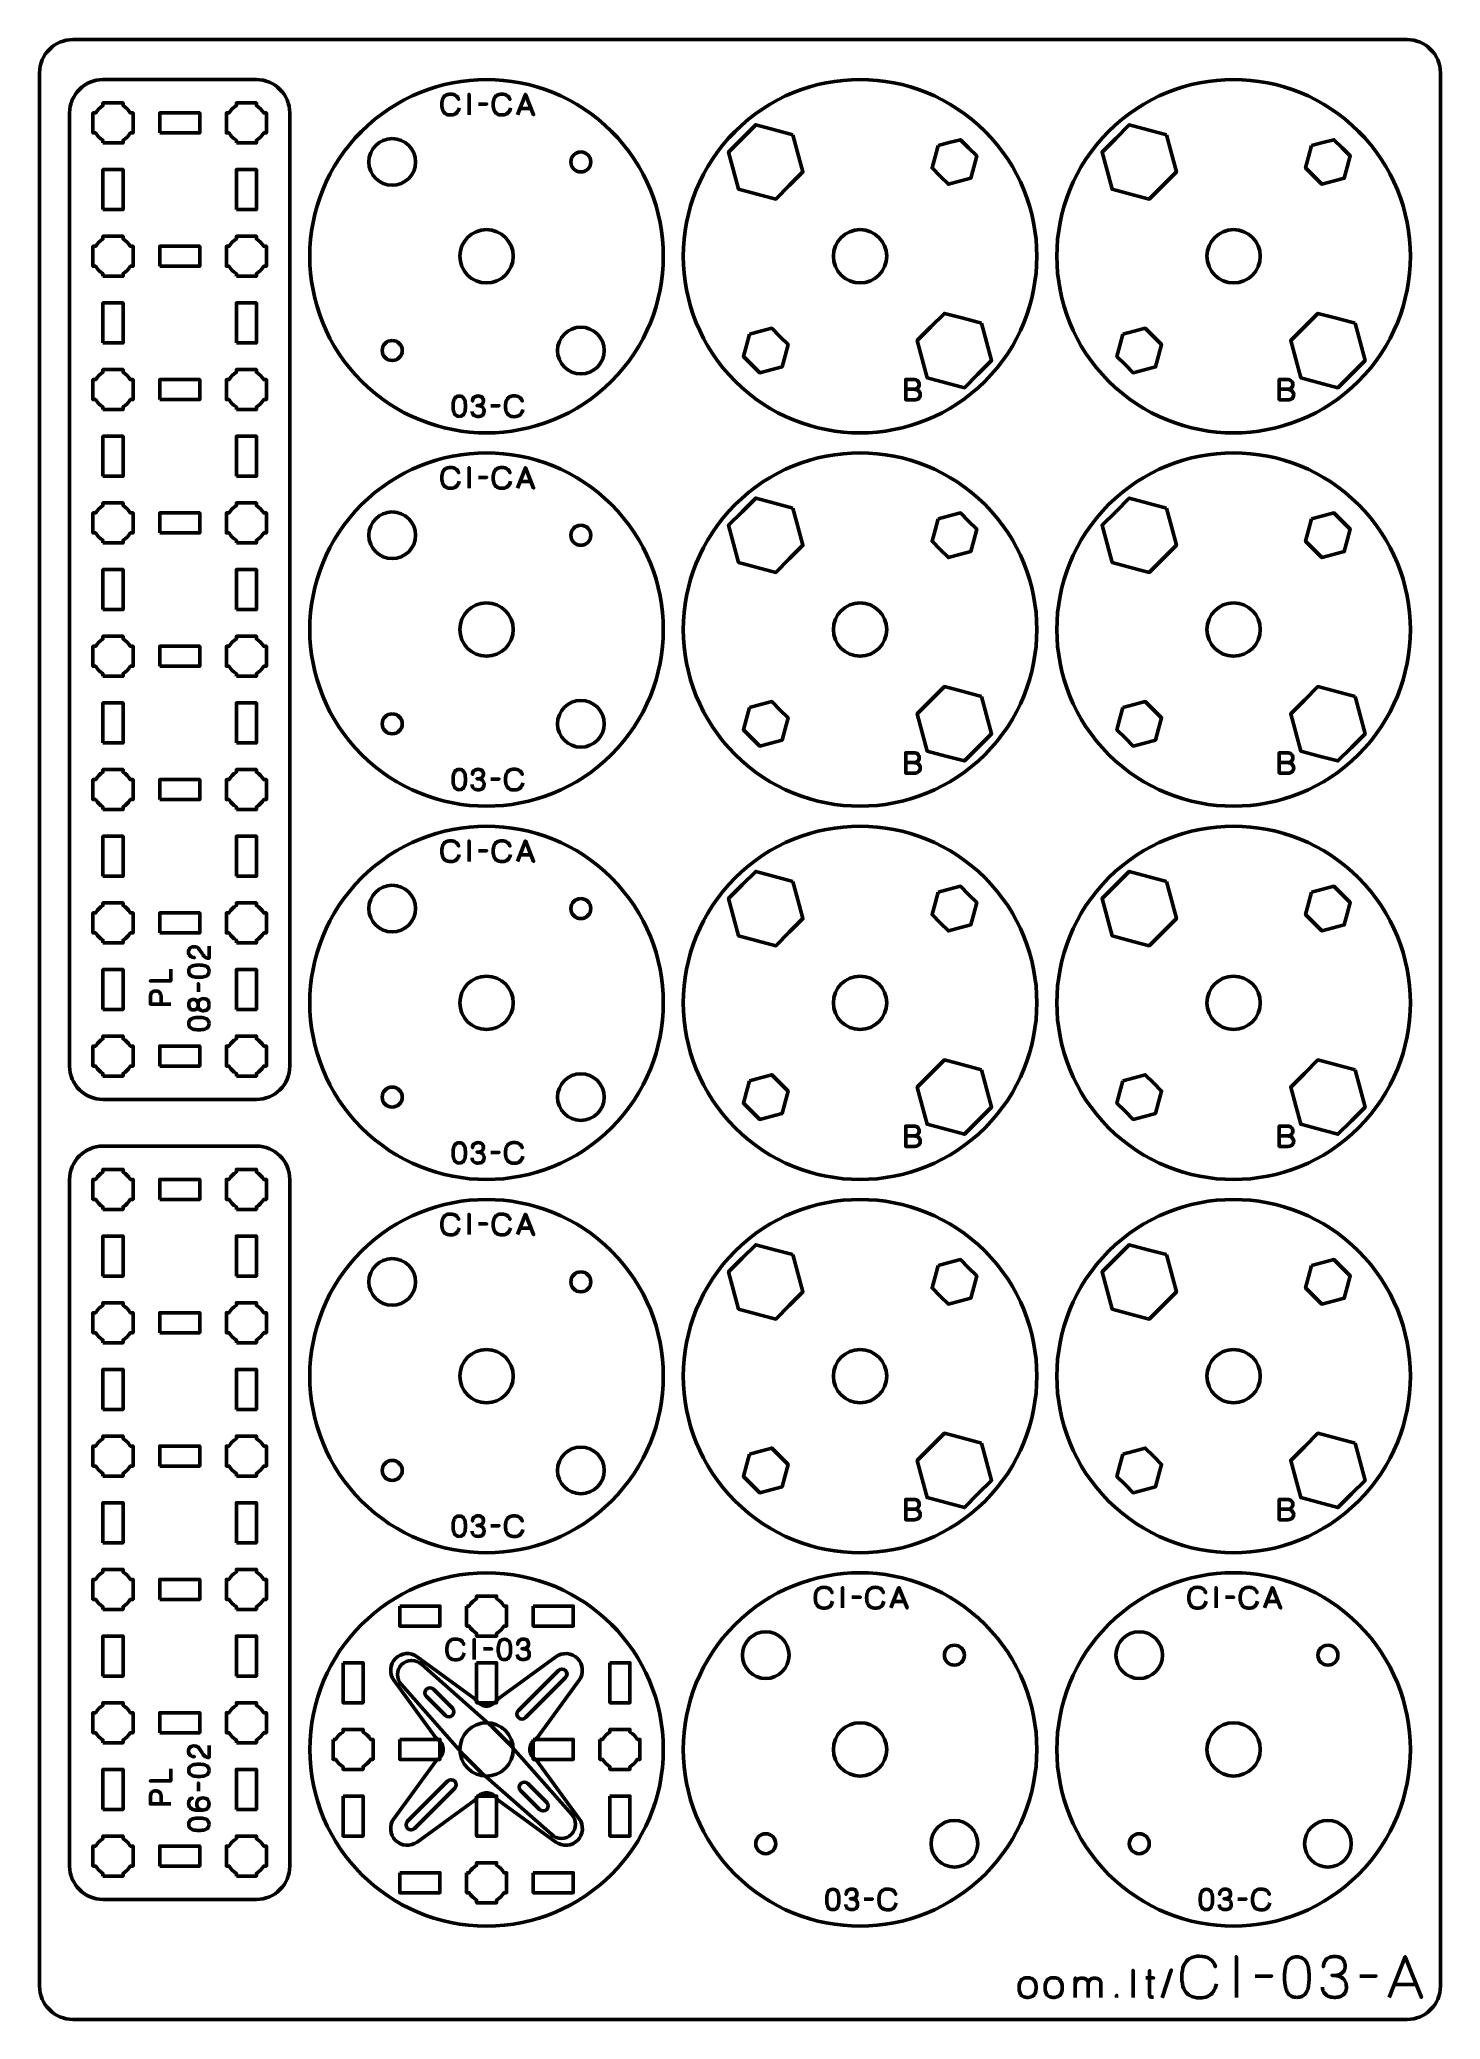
# Model space of a CAD drawing. Header units: centimetres. Extents: x -21 to 0, y -29.7 to 0.
import ezdxf

# ---------------------------------------------------------------- set-up
doc = ezdxf.new("R2010")
doc.units = ezdxf.units.CM
doc.header["$MEASUREMENT"] = 0
doc.layers.add('Layer 1', color=7, linetype='Continuous')

msp = doc.modelspace()

# ---------------------------------------------------------------- linework, layer by layer
at = {"layer": 'Layer 1', "color": 3, "lineweight": 53}
msp.add_ellipse((-14.29996, -25.64999), major_axis=(0, 2.65), ratio=1, dxfattribs=at)
at = {"layer": 'Layer 1', "color": 1, "lineweight": 53}
msp.add_open_spline([(-21.00003, -29.19995), (-21.00003, -29.19995), (-21.00003, -0.49992), (-21.00003, -0.49992), (-21.00003, -0.49992), (-21.00003, -0.22295), (-20.77694, 0.00004), (-20.49994, 0.00004), (-20.49994, 0.00004), (-20.49994, 0.00004), (-0.50008, 0.00004), (-0.50008, 0.00004), (-0.50008, 0.00004), (-0.22294, 0.00004), (0.00002, -0.22295), (0.00002, -0.49992), (0.00002, -0.49992), (0.00002, -0.49992), (0.00002, -29.19995), (0.00002, -29.19995), (0.00002, -29.19995), (0.00002, -29.47695), (-0.22294, -29.70004), (-0.50008, -29.70004), (-0.50008, -29.70004), (-0.50008, -29.70004), (-20.49994, -29.70004), (-20.49994, -29.70004), (-20.49994, -29.70004), (-20.77694, -29.70004), (-21.00003, -29.47695), (-21.00003, -29.19995)], degree=3, knots=[0, 0, 0, 0, 0.125, 0.125, 0.125, 0.125, 0.25, 0.25, 0.25, 0.25, 0.375, 0.375, 0.375, 0.375, 0.5, 0.5, 0.5, 0.5, 0.625, 0.625, 0.625, 0.625, 0.75, 0.75, 0.75, 0.75, 0.875, 0.875, 0.875, 0.875, 1, 1, 1, 1], dxfattribs=at)
at = {"layer": 'Layer 1', "color": 3, "lineweight": 53}
for points, knots in [([(-12.42613, -1.37621), (-11.39143, -2.41091), (-11.39143, -4.08915), (-12.42616, -5.12388), (-12.42616, -5.12388), (-13.46086, -6.15858), (-15.1391, -6.15858), (-16.1738, -5.12388), (-16.1738, -5.12388), (-17.20852, -4.08915), (-17.20852, -2.41091), (-16.17382, -1.37621), (-16.17382, -1.37621), (-15.1391, -0.34148), (-13.46086, -0.34148), (-12.42613, -1.37621)], [0, 0, 0, 0, 0.25, 0.25, 0.25, 0.25, 0.5, 0.5, 0.5, 0.5, 0.75, 0.75, 0.75, 0.75, 1, 1, 1, 1]), ([(-6.82614, -1.37619), (-5.79144, -2.41089), (-5.79144, -4.08913), (-6.82617, -5.12386), (-6.82617, -5.12386), (-7.86087, -6.15856), (-9.53911, -6.15856), (-10.57381, -5.12386), (-10.57381, -5.12386), (-11.60853, -4.08913), (-11.60853, -2.41089), (-10.57383, -1.37619), (-10.57383, -1.37619), (-9.53911, -0.34146), (-7.86087, -0.34146), (-6.82614, -1.37619)], [0, 0, 0, 0, 0.25, 0.25, 0.25, 0.25, 0.5, 0.5, 0.5, 0.5, 0.75, 0.75, 0.75, 0.75, 1, 1, 1, 1]), ([(-1.22614, -1.37619), (-0.19144, -2.41089), (-0.19144, -4.08913), (-1.22617, -5.12386), (-1.22617, -5.12386), (-2.26087, -6.15856), (-3.93911, -6.15856), (-4.97381, -5.12386), (-4.97381, -5.12386), (-6.00853, -4.08913), (-6.00853, -2.41089), (-4.97383, -1.37619), (-4.97383, -1.37619), (-3.93911, -0.34146), (-2.26087, -0.34146), (-1.22614, -1.37619)], [0, 0, 0, 0, 0.25, 0.25, 0.25, 0.25, 0.5, 0.5, 0.5, 0.5, 0.75, 0.75, 0.75, 0.75, 1, 1, 1, 1]), ([(-17.74994, -15.89996), (-17.74994, -15.89996), (-20.04994, -15.89996), (-20.04994, -15.89996), (-20.04994, -15.89996), (-20.32603, -15.89996), (-20.54994, -15.67605), (-20.54994, -15.39996), (-20.54994, -15.39996), (-20.54994, -15.39996), (-20.54994, -1.09996), (-20.54994, -1.09996), (-20.54994, -1.09996), (-20.54994, -0.82387), (-20.32603, -0.59996), (-20.04994, -0.59996), (-20.04994, -0.59996), (-20.04994, -0.59996), (-17.74994, -0.59996), (-17.74994, -0.59996), (-17.74994, -0.59996), (-17.47385, -0.59996), (-17.24994, -0.82387), (-17.24994, -1.09996), (-17.24994, -1.09996), (-17.24994, -1.09996), (-17.24994, -15.39996), (-17.24994, -15.39996), (-17.24994, -15.39996), (-17.24994, -15.67605), (-17.47385, -15.89996), (-17.74994, -15.89996)], [0, 0, 0, 0, 0.125, 0.125, 0.125, 0.125, 0.25, 0.25, 0.25, 0.25, 0.375, 0.375, 0.375, 0.375, 0.5, 0.5, 0.5, 0.5, 0.625, 0.625, 0.625, 0.625, 0.75, 0.75, 0.75, 0.75, 0.875, 0.875, 0.875, 0.875, 1, 1, 1, 1]), ([(-12.42613, -6.97621), (-11.39143, -8.01091), (-11.39143, -9.68915), (-12.42616, -10.72388), (-12.42616, -10.72388), (-13.46086, -11.75858), (-15.1391, -11.75858), (-16.1738, -10.72388), (-16.1738, -10.72388), (-17.20852, -9.68915), (-17.20852, -8.01091), (-16.17382, -6.97621), (-16.17382, -6.97621), (-15.1391, -5.94148), (-13.46086, -5.94148), (-12.42613, -6.97621)], [0, 0, 0, 0, 0.25, 0.25, 0.25, 0.25, 0.5, 0.5, 0.5, 0.5, 0.75, 0.75, 0.75, 0.75, 1, 1, 1, 1]), ([(-6.82614, -6.97619), (-5.79144, -8.01089), (-5.79144, -9.68913), (-6.82617, -10.72386), (-6.82617, -10.72386), (-7.86087, -11.75856), (-9.53911, -11.75856), (-10.57381, -10.72386), (-10.57381, -10.72386), (-11.60853, -9.68913), (-11.60853, -8.01089), (-10.57383, -6.97619), (-10.57383, -6.97619), (-9.53911, -5.94146), (-7.86087, -5.94146), (-6.82614, -6.97619)], [0, 0, 0, 0, 0.25, 0.25, 0.25, 0.25, 0.5, 0.5, 0.5, 0.5, 0.75, 0.75, 0.75, 0.75, 1, 1, 1, 1]), ([(-1.22614, -6.97619), (-0.19144, -8.01089), (-0.19144, -9.68913), (-1.22617, -10.72386), (-1.22617, -10.72386), (-2.26087, -11.75856), (-3.93911, -11.75856), (-4.97381, -10.72386), (-4.97381, -10.72386), (-6.00853, -9.68913), (-6.00853, -8.01089), (-4.97383, -6.97619), (-4.97383, -6.97619), (-3.93911, -5.94146), (-2.26087, -5.94146), (-1.22614, -6.97619)], [0, 0, 0, 0, 0.25, 0.25, 0.25, 0.25, 0.5, 0.5, 0.5, 0.5, 0.75, 0.75, 0.75, 0.75, 1, 1, 1, 1]), ([(-12.42613, -12.57621), (-11.39143, -13.61091), (-11.39143, -15.28915), (-12.42616, -16.32388), (-12.42616, -16.32388), (-13.46086, -17.35858), (-15.1391, -17.35858), (-16.1738, -16.32388), (-16.1738, -16.32388), (-17.20852, -15.28915), (-17.20852, -13.61091), (-16.17382, -12.57621), (-16.17382, -12.57621), (-15.1391, -11.54148), (-13.46086, -11.54148), (-12.42613, -12.57621)], [0, 0, 0, 0, 0.25, 0.25, 0.25, 0.25, 0.5, 0.5, 0.5, 0.5, 0.75, 0.75, 0.75, 0.75, 1, 1, 1, 1]), ([(-6.82614, -12.57619), (-5.79144, -13.61089), (-5.79144, -15.28913), (-6.82617, -16.32386), (-6.82617, -16.32386), (-7.86087, -17.35856), (-9.53911, -17.35856), (-10.57381, -16.32386), (-10.57381, -16.32386), (-11.60853, -15.28913), (-11.60853, -13.61089), (-10.57383, -12.57619), (-10.57383, -12.57619), (-9.53911, -11.54146), (-7.86087, -11.54146), (-6.82614, -12.57619)], [0, 0, 0, 0, 0.25, 0.25, 0.25, 0.25, 0.5, 0.5, 0.5, 0.5, 0.75, 0.75, 0.75, 0.75, 1, 1, 1, 1]), ([(-1.22614, -12.57619), (-0.19144, -13.61089), (-0.19144, -15.28913), (-1.22617, -16.32386), (-1.22617, -16.32386), (-2.26087, -17.35856), (-3.93911, -17.35856), (-4.97381, -16.32386), (-4.97381, -16.32386), (-6.00853, -15.28913), (-6.00853, -13.61089), (-4.97383, -12.57619), (-4.97383, -12.57619), (-3.93911, -11.54146), (-2.26087, -11.54146), (-1.22614, -12.57619)], [0, 0, 0, 0, 0.25, 0.25, 0.25, 0.25, 0.5, 0.5, 0.5, 0.5, 0.75, 0.75, 0.75, 0.75, 1, 1, 1, 1]), ([(-17.74994, -27.89994), (-17.74994, -27.89994), (-20.04994, -27.89994), (-20.04994, -27.89994), (-20.04994, -27.89994), (-20.32603, -27.89994), (-20.54994, -27.67603), (-20.54994, -27.39994), (-20.54994, -27.39994), (-20.54994, -27.39994), (-20.54994, -17.09994), (-20.54994, -17.09994), (-20.54994, -17.09994), (-20.54994, -16.82385), (-20.32603, -16.59994), (-20.04994, -16.59994), (-20.04994, -16.59994), (-20.04994, -16.59994), (-17.74994, -16.59994), (-17.74994, -16.59994), (-17.74994, -16.59994), (-17.47385, -16.59994), (-17.24994, -16.82385), (-17.24994, -17.09994), (-17.24994, -17.09994), (-17.24994, -17.09994), (-17.24994, -27.39994), (-17.24994, -27.39994), (-17.24994, -27.39994), (-17.24994, -27.67603), (-17.47385, -27.89994), (-17.74994, -27.89994)], [0, 0, 0, 0, 0.125, 0.125, 0.125, 0.125, 0.25, 0.25, 0.25, 0.25, 0.375, 0.375, 0.375, 0.375, 0.5, 0.5, 0.5, 0.5, 0.625, 0.625, 0.625, 0.625, 0.75, 0.75, 0.75, 0.75, 0.875, 0.875, 0.875, 0.875, 1, 1, 1, 1]), ([(-12.42613, -18.17621), (-11.39143, -19.21091), (-11.39143, -20.88915), (-12.42616, -21.92388), (-12.42616, -21.92388), (-13.46086, -22.95858), (-15.1391, -22.95858), (-16.1738, -21.92388), (-16.1738, -21.92388), (-17.20852, -20.88915), (-17.20852, -19.21091), (-16.17382, -18.17621), (-16.17382, -18.17621), (-15.1391, -17.14148), (-13.46086, -17.14148), (-12.42613, -18.17621)], [0, 0, 0, 0, 0.25, 0.25, 0.25, 0.25, 0.5, 0.5, 0.5, 0.5, 0.75, 0.75, 0.75, 0.75, 1, 1, 1, 1]), ([(-6.82614, -18.17619), (-5.79144, -19.21089), (-5.79144, -20.88913), (-6.82617, -21.92386), (-6.82617, -21.92386), (-7.86087, -22.95856), (-9.53911, -22.95856), (-10.57381, -21.92386), (-10.57381, -21.92386), (-11.60853, -20.88913), (-11.60853, -19.21089), (-10.57383, -18.17619), (-10.57383, -18.17619), (-9.53911, -17.14146), (-7.86087, -17.14146), (-6.82614, -18.17619)], [0, 0, 0, 0, 0.25, 0.25, 0.25, 0.25, 0.5, 0.5, 0.5, 0.5, 0.75, 0.75, 0.75, 0.75, 1, 1, 1, 1]), ([(-1.22614, -18.17619), (-0.19144, -19.21089), (-0.19144, -20.88913), (-1.22617, -21.92386), (-1.22617, -21.92386), (-2.26087, -22.95856), (-3.93911, -22.95856), (-4.97381, -21.92386), (-4.97381, -21.92386), (-6.00853, -20.88913), (-6.00853, -19.21089), (-4.97383, -18.17619), (-4.97383, -18.17619), (-3.93911, -17.14146), (-2.26087, -17.14146), (-1.22614, -18.17619)], [0, 0, 0, 0, 0.25, 0.25, 0.25, 0.25, 0.5, 0.5, 0.5, 0.5, 0.75, 0.75, 0.75, 0.75, 1, 1, 1, 1]), ([(-6.82613, -23.77621), (-5.79143, -24.81091), (-5.79143, -26.48915), (-6.82616, -27.52388), (-6.82616, -27.52388), (-7.86086, -28.55858), (-9.5391, -28.55858), (-10.5738, -27.52388), (-10.5738, -27.52388), (-11.60852, -26.48915), (-11.60852, -24.81091), (-10.57382, -23.77621), (-10.57382, -23.77621), (-9.5391, -22.74148), (-7.86086, -22.74148), (-6.82613, -23.77621)], [0, 0, 0, 0, 0.25, 0.25, 0.25, 0.25, 0.5, 0.5, 0.5, 0.5, 0.75, 0.75, 0.75, 0.75, 1, 1, 1, 1]), ([(-1.22613, -23.77621), (-0.19143, -24.81091), (-0.19143, -26.48915), (-1.22616, -27.52388), (-1.22616, -27.52388), (-2.26086, -28.55858), (-3.9391, -28.55858), (-4.9738, -27.52388), (-4.9738, -27.52388), (-6.00852, -26.48915), (-6.00852, -24.81091), (-4.97382, -23.77621), (-4.97382, -23.77621), (-3.9391, -22.74148), (-2.26086, -22.74148), (-1.22613, -23.77621)], [0, 0, 0, 0, 0.25, 0.25, 0.25, 0.25, 0.5, 0.5, 0.5, 0.5, 0.75, 0.75, 0.75, 0.75, 1, 1, 1, 1])]:
    msp.add_open_spline(points, degree=3, knots=knots, dxfattribs=at)
at = {"layer": 'Layer 1', "color": 5, "lineweight": 53}
for points, knots in [([(-14.7122, -1.02491), (-14.71672, -1.04911), (-14.72462, -1.06908), (-14.7357, -1.08474), (-14.7357, -1.08474), (-14.74684, -1.10034), (-14.7611, -1.11191), (-14.77845, -1.11946), (-14.77845, -1.11946), (-14.79574, -1.12701), (-14.81606, -1.13082), (-14.8392, -1.13075), (-14.8392, -1.13075), (-14.86735, -1.13082), (-14.89127, -1.12538), (-14.91089, -1.11431), (-14.91089, -1.11431), (-14.9305, -1.1033), (-14.94546, -1.0863), (-14.95576, -1.06323), (-14.95576, -1.06323), (-14.96606, -1.04015), (-14.97121, -1.01059), (-14.97128, -0.97454), (-14.97128, -0.97454), (-14.97121, -0.93863), (-14.96606, -0.90913), (-14.95576, -0.88606), (-14.95576, -0.88606), (-14.94546, -0.86299), (-14.9305, -0.84592), (-14.91089, -0.83484), (-14.91089, -0.83484), (-14.89127, -0.82376), (-14.86735, -0.81826), (-14.8392, -0.81833), (-14.8392, -0.81833), (-14.80907, -0.81826), (-14.78382, -0.82468), (-14.7635, -0.83759), (-14.7635, -0.83759), (-14.74325, -0.8505), (-14.72836, -0.87047), (-14.71898, -0.89749), (-14.71898, -0.89749), (-14.72836, -0.87047), (-14.74325, -0.8505), (-14.7635, -0.83759), (-14.7635, -0.83759), (-14.78382, -0.82468), (-14.80907, -0.81826), (-14.8392, -0.81833), (-14.8392, -0.81833), (-14.86735, -0.81826), (-14.89127, -0.82376), (-14.91089, -0.83484), (-14.91089, -0.83484), (-14.9305, -0.84592), (-14.94546, -0.86299), (-14.95576, -0.88606), (-14.95576, -0.88606), (-14.96606, -0.90913), (-14.97121, -0.93863), (-14.97128, -0.97454), (-14.97128, -0.97454), (-14.97121, -1.01059), (-14.96606, -1.04015), (-14.95576, -1.06323), (-14.95576, -1.06323), (-14.94546, -1.0863), (-14.9305, -1.1033), (-14.91089, -1.11431), (-14.91089, -1.11431), (-14.89127, -1.12538), (-14.86735, -1.13082), (-14.8392, -1.13075), (-14.8392, -1.13075), (-14.81606, -1.13082), (-14.79574, -1.12701), (-14.77845, -1.11946), (-14.77845, -1.11946), (-14.7611, -1.11191), (-14.74684, -1.10034), (-14.7357, -1.08474), (-14.7357, -1.08474), (-14.72462, -1.06908), (-14.71672, -1.04911), (-14.7122, -1.02491)], [0, 0, 0, 0, 0.04545455, 0.04545455, 0.04545455, 0.04545455, 0.09090909, 0.09090909, 0.09090909, 0.09090909, 0.13636364, 0.13636364, 0.13636364, 0.13636364, 0.18181818, 0.18181818, 0.18181818, 0.18181818, 0.22727273, 0.22727273, 0.22727273, 0.22727273, 0.27272727, 0.27272727, 0.27272727, 0.27272727, 0.31818182, 0.31818182, 0.31818182, 0.31818182, 0.36363636, 0.36363636, 0.36363636, 0.36363636, 0.40909091, 0.40909091, 0.40909091, 0.40909091, 0.45454545, 0.45454545, 0.45454545, 0.45454545, 0.5, 0.5, 0.5, 0.5, 0.54545455, 0.54545455, 0.54545455, 0.54545455, 0.59090909, 0.59090909, 0.59090909, 0.59090909, 0.63636364, 0.63636364, 0.63636364, 0.63636364, 0.68181818, 0.68181818, 0.68181818, 0.68181818, 0.72727273, 0.72727273, 0.72727273, 0.72727273, 0.77272727, 0.77272727, 0.77272727, 0.77272727, 0.81818182, 0.81818182, 0.81818182, 0.81818182, 0.86363636, 0.86363636, 0.86363636, 0.86363636, 0.90909091, 0.90909091, 0.90909091, 0.90909091, 0.95454545, 0.95454545, 0.95454545, 0.95454545, 1, 1, 1, 1]), ([(-14.56234, -1.12736), (-14.56234, -1.12736), (-14.56234, -0.82214), (-14.56234, -0.82214), (-14.56234, -0.82214), (-14.56234, -0.82214), (-14.56234, -1.12736), (-14.56234, -1.12736)], [0, 0, 0, 0, 0.5, 0.5, 0.5, 0.5, 1, 1, 1, 1]), ([(-13.94216, -1.02491), (-13.94668, -1.04911), (-13.95458, -1.06908), (-13.96566, -1.08474), (-13.96566, -1.08474), (-13.9768, -1.10034), (-13.99106, -1.11191), (-14.00841, -1.11946), (-14.00841, -1.11946), (-14.0257, -1.12701), (-14.04602, -1.13082), (-14.06916, -1.13075), (-14.06916, -1.13075), (-14.09731, -1.13082), (-14.12123, -1.12538), (-14.14085, -1.11431), (-14.14085, -1.11431), (-14.16046, -1.1033), (-14.17542, -1.0863), (-14.18572, -1.06323), (-14.18572, -1.06323), (-14.19602, -1.04015), (-14.20117, -1.01059), (-14.20124, -0.97454), (-14.20124, -0.97454), (-14.20117, -0.93863), (-14.19602, -0.90913), (-14.18572, -0.88606), (-14.18572, -0.88606), (-14.17542, -0.86299), (-14.16046, -0.84592), (-14.14085, -0.83484), (-14.14085, -0.83484), (-14.12123, -0.82376), (-14.09731, -0.81826), (-14.06916, -0.81833), (-14.06916, -0.81833), (-14.03903, -0.81826), (-14.01378, -0.82468), (-13.99346, -0.83759), (-13.99346, -0.83759), (-13.97321, -0.8505), (-13.95832, -0.87047), (-13.94894, -0.89749), (-13.94894, -0.89749), (-13.95832, -0.87047), (-13.97321, -0.8505), (-13.99346, -0.83759), (-13.99346, -0.83759), (-14.01378, -0.82468), (-14.03903, -0.81826), (-14.06916, -0.81833), (-14.06916, -0.81833), (-14.09731, -0.81826), (-14.12123, -0.82376), (-14.14085, -0.83484), (-14.14085, -0.83484), (-14.16046, -0.84592), (-14.17542, -0.86299), (-14.18572, -0.88606), (-14.18572, -0.88606), (-14.19602, -0.90913), (-14.20117, -0.93863), (-14.20124, -0.97454), (-14.20124, -0.97454), (-14.20117, -1.01059), (-14.19602, -1.04015), (-14.18572, -1.06323), (-14.18572, -1.06323), (-14.17542, -1.0863), (-14.16046, -1.1033), (-14.14085, -1.11431), (-14.14085, -1.11431), (-14.12123, -1.12538), (-14.09731, -1.13082), (-14.06916, -1.13075), (-14.06916, -1.13075), (-14.04602, -1.13082), (-14.0257, -1.12701), (-14.00841, -1.11946), (-14.00841, -1.11946), (-13.99106, -1.11191), (-13.9768, -1.10034), (-13.96566, -1.08474), (-13.96566, -1.08474), (-13.95458, -1.06908), (-13.94668, -1.04911), (-13.94216, -1.02491)], [0, 0, 0, 0, 0.04545455, 0.04545455, 0.04545455, 0.04545455, 0.09090909, 0.09090909, 0.09090909, 0.09090909, 0.13636364, 0.13636364, 0.13636364, 0.13636364, 0.18181818, 0.18181818, 0.18181818, 0.18181818, 0.22727273, 0.22727273, 0.22727273, 0.22727273, 0.27272727, 0.27272727, 0.27272727, 0.27272727, 0.31818182, 0.31818182, 0.31818182, 0.31818182, 0.36363636, 0.36363636, 0.36363636, 0.36363636, 0.40909091, 0.40909091, 0.40909091, 0.40909091, 0.45454545, 0.45454545, 0.45454545, 0.45454545, 0.5, 0.5, 0.5, 0.5, 0.54545455, 0.54545455, 0.54545455, 0.54545455, 0.59090909, 0.59090909, 0.59090909, 0.59090909, 0.63636364, 0.63636364, 0.63636364, 0.63636364, 0.68181818, 0.68181818, 0.68181818, 0.68181818, 0.72727273, 0.72727273, 0.72727273, 0.72727273, 0.77272727, 0.77272727, 0.77272727, 0.77272727, 0.81818182, 0.81818182, 0.81818182, 0.81818182, 0.86363636, 0.86363636, 0.86363636, 0.86363636, 0.90909091, 0.90909091, 0.90909091, 0.90909091, 0.95454545, 0.95454545, 0.95454545, 0.95454545, 1, 1, 1, 1]), ([(-13.83802, -1.12736), (-13.83802, -1.12736), (-13.71695, -0.82214), (-13.71695, -0.82214), (-13.71695, -0.82214), (-13.71695, -0.82214), (-13.59545, -1.12736), (-13.59545, -1.12736), (-13.59545, -1.12736), (-13.59545, -1.12736), (-13.71695, -0.82214), (-13.71695, -0.82214), (-13.71695, -0.82214), (-13.71695, -0.82214), (-13.83802, -1.12736), (-13.83802, -1.12736)], [0, 0, 0, 0, 0.25, 0.25, 0.25, 0.25, 0.5, 0.5, 0.5, 0.5, 0.75, 0.75, 0.75, 0.75, 1, 1, 1, 1]), ([(-14.42137, -0.96776), (-14.42137, -0.96776), (-14.29818, -0.96776), (-14.29818, -0.96776), (-14.29818, -0.96776), (-14.29818, -0.96776), (-14.42137, -0.96776), (-14.42137, -0.96776)], [0, 0, 0, 0, 0.5, 0.5, 0.5, 0.5, 1, 1, 1, 1]), ([(-13.79992, -1.03126), (-13.79992, -1.03126), (-13.63398, -1.03126), (-13.63398, -1.03126), (-13.63398, -1.03126), (-13.63398, -1.03126), (-13.79992, -1.03126), (-13.79992, -1.03126)], [0, 0, 0, 0, 0.5, 0.5, 0.5, 0.5, 1, 1, 1, 1]), ([(-13.75794, -5.55101), (-13.76246, -5.57521), (-13.77036, -5.59518), (-13.78144, -5.61084), (-13.78144, -5.61084), (-13.79258, -5.62644), (-13.80684, -5.63801), (-13.82419, -5.64556), (-13.82419, -5.64556), (-13.84148, -5.65311), (-13.8618, -5.65692), (-13.88494, -5.65685), (-13.88494, -5.65685), (-13.91309, -5.65692), (-13.93701, -5.65148), (-13.95663, -5.64041), (-13.95663, -5.64041), (-13.97624, -5.6294), (-13.9912, -5.6124), (-14.0015, -5.58933), (-14.0015, -5.58933), (-14.0118, -5.56625), (-14.01695, -5.53669), (-14.01702, -5.50064), (-14.01702, -5.50064), (-14.01695, -5.46473), (-14.0118, -5.43523), (-14.0015, -5.41216), (-14.0015, -5.41216), (-13.9912, -5.38909), (-13.97624, -5.37202), (-13.95663, -5.36094), (-13.95663, -5.36094), (-13.93701, -5.34986), (-13.91309, -5.34436), (-13.88494, -5.34443), (-13.88494, -5.34443), (-13.85481, -5.34436), (-13.82956, -5.35078), (-13.80924, -5.36369), (-13.80924, -5.36369), (-13.78899, -5.3766), (-13.7741, -5.39657), (-13.76472, -5.42359), (-13.76472, -5.42359), (-13.7741, -5.39657), (-13.78899, -5.3766), (-13.80924, -5.36369), (-13.80924, -5.36369), (-13.82956, -5.35078), (-13.85481, -5.34436), (-13.88494, -5.34443), (-13.88494, -5.34443), (-13.91309, -5.34436), (-13.93701, -5.34986), (-13.95663, -5.36094), (-13.95663, -5.36094), (-13.97624, -5.37202), (-13.9912, -5.38909), (-14.0015, -5.41216), (-14.0015, -5.41216), (-14.0118, -5.43523), (-14.01695, -5.46473), (-14.01702, -5.50064), (-14.01702, -5.50064), (-14.01695, -5.53669), (-14.0118, -5.56625), (-14.0015, -5.58933), (-14.0015, -5.58933), (-13.9912, -5.6124), (-13.97624, -5.6294), (-13.95663, -5.64041), (-13.95663, -5.64041), (-13.93701, -5.65148), (-13.91309, -5.65692), (-13.88494, -5.65685), (-13.88494, -5.65685), (-13.8618, -5.65692), (-13.84148, -5.65311), (-13.82419, -5.64556), (-13.82419, -5.64556), (-13.80684, -5.63801), (-13.79258, -5.62644), (-13.78144, -5.61084), (-13.78144, -5.61084), (-13.77036, -5.59518), (-13.76246, -5.57521), (-13.75794, -5.55101)], [0, 0, 0, 0, 0.04545455, 0.04545455, 0.04545455, 0.04545455, 0.09090909, 0.09090909, 0.09090909, 0.09090909, 0.13636364, 0.13636364, 0.13636364, 0.13636364, 0.18181818, 0.18181818, 0.18181818, 0.18181818, 0.22727273, 0.22727273, 0.22727273, 0.22727273, 0.27272727, 0.27272727, 0.27272727, 0.27272727, 0.31818182, 0.31818182, 0.31818182, 0.31818182, 0.36363636, 0.36363636, 0.36363636, 0.36363636, 0.40909091, 0.40909091, 0.40909091, 0.40909091, 0.45454545, 0.45454545, 0.45454545, 0.45454545, 0.5, 0.5, 0.5, 0.5, 0.54545455, 0.54545455, 0.54545455, 0.54545455, 0.59090909, 0.59090909, 0.59090909, 0.59090909, 0.63636364, 0.63636364, 0.63636364, 0.63636364, 0.68181818, 0.68181818, 0.68181818, 0.68181818, 0.72727273, 0.72727273, 0.72727273, 0.72727273, 0.77272727, 0.77272727, 0.77272727, 0.77272727, 0.81818182, 0.81818182, 0.81818182, 0.81818182, 0.86363636, 0.86363636, 0.86363636, 0.86363636, 0.90909091, 0.90909091, 0.90909091, 0.90909091, 0.95454545, 0.95454545, 0.95454545, 0.95454545, 1, 1, 1, 1]), ([(-8.01458, -5.24638), (-8.01458, -5.24638), (-7.89732, -5.24638), (-7.89732, -5.24638), (-7.89732, -5.24638), (-7.88208, -5.24631), (-7.8691, -5.2442), (-7.85816, -5.24003), (-7.85816, -5.24003), (-7.84729, -5.23594), (-7.83848, -5.23037), (-7.83163, -5.22338), (-7.83163, -5.22338), (-7.82479, -5.2164), (-7.81985, -5.2085), (-7.81674, -5.19975), (-7.81674, -5.19975), (-7.81371, -5.19107), (-7.8123, -5.18204), (-7.81265, -5.17273), (-7.81265, -5.17273), (-7.81308, -5.16341), (-7.81505, -5.15438), (-7.81858, -5.14556), (-7.81858, -5.14556), (-7.82204, -5.13674), (-7.82726, -5.12877), (-7.8341, -5.12164), (-7.8341, -5.12164), (-7.84094, -5.11452), (-7.84948, -5.10887), (-7.85985, -5.10471), (-7.85985, -5.10471), (-7.87023, -5.10048), (-7.88243, -5.09829), (-7.89647, -5.09822), (-7.89647, -5.09822), (-7.89647, -5.09822), (-8.01458, -5.09822), (-8.01458, -5.09822), (-8.01458, -5.09822), (-8.01458, -5.09822), (-8.01458, -5.40344), (-8.01458, -5.40344), (-8.01458, -5.40344), (-8.01458, -5.40344), (-7.88462, -5.40344), (-7.88462, -5.40344), (-7.88462, -5.40344), (-7.87248, -5.40344), (-7.86119, -5.40168), (-7.85075, -5.39822), (-7.85075, -5.39822), (-7.84031, -5.39469), (-7.83121, -5.38968), (-7.82331, -5.38298), (-7.82331, -5.38298), (-7.81547, -5.37635), (-7.80934, -5.3683), (-7.80496, -5.35878), (-7.80496, -5.35878), (-7.80059, -5.34925), (-7.79833, -5.33846), (-7.79826, -5.32639), (-7.79826, -5.32639), (-7.79854, -5.31426), (-7.80108, -5.30332), (-7.80595, -5.29352), (-7.80595, -5.29352), (-7.81082, -5.28371), (-7.81759, -5.27531), (-7.82634, -5.26826), (-7.82634, -5.26826), (-7.83509, -5.26127), (-7.84553, -5.25584), (-7.85753, -5.2521), (-7.85753, -5.2521), (-7.86952, -5.24836), (-7.88278, -5.24646), (-7.89732, -5.24638), (-7.89732, -5.24638), (-7.88278, -5.24646), (-7.86952, -5.24836), (-7.85753, -5.2521), (-7.85753, -5.2521), (-7.84553, -5.25584), (-7.83509, -5.26127), (-7.82634, -5.26826), (-7.82634, -5.26826), (-7.81759, -5.27531), (-7.81082, -5.28371), (-7.80595, -5.29352), (-7.80595, -5.29352), (-7.80108, -5.30332), (-7.79854, -5.31426), (-7.79826, -5.32639), (-7.79826, -5.32639), (-7.79833, -5.33846), (-7.80059, -5.34925), (-7.80496, -5.35878), (-7.80496, -5.35878), (-7.80934, -5.3683), (-7.81547, -5.37635), (-7.82331, -5.38298), (-7.82331, -5.38298), (-7.83121, -5.38968), (-7.84031, -5.39469), (-7.85075, -5.39822), (-7.85075, -5.39822), (-7.86119, -5.40168), (-7.87248, -5.40344), (-7.88462, -5.40344), (-7.88462, -5.40344), (-7.88462, -5.40344), (-8.01458, -5.40344), (-8.01458, -5.40344), (-8.01458, -5.40344), (-8.01458, -5.40344), (-8.01458, -5.09822), (-8.01458, -5.09822), (-8.01458, -5.09822), (-8.01458, -5.09822), (-7.89647, -5.09822), (-7.89647, -5.09822), (-7.89647, -5.09822), (-7.88243, -5.09829), (-7.87023, -5.10048), (-7.85985, -5.10471), (-7.85985, -5.10471), (-7.84948, -5.10887), (-7.84094, -5.11452), (-7.8341, -5.12164), (-7.8341, -5.12164), (-7.82726, -5.12877), (-7.82204, -5.13674), (-7.81858, -5.14556), (-7.81858, -5.14556), (-7.81505, -5.15438), (-7.81308, -5.16341), (-7.81265, -5.17273), (-7.81265, -5.17273), (-7.8123, -5.18204), (-7.81371, -5.19107), (-7.81674, -5.19975), (-7.81674, -5.19975), (-7.81985, -5.2085), (-7.82479, -5.2164), (-7.83163, -5.22338), (-7.83163, -5.22338), (-7.83848, -5.23037), (-7.84729, -5.23594), (-7.85816, -5.24003), (-7.85816, -5.24003), (-7.8691, -5.2442), (-7.88208, -5.24631), (-7.89732, -5.24638), (-7.89732, -5.24638), (-7.89732, -5.24638), (-8.01458, -5.24638), (-8.01458, -5.24638)], [0, 0, 0, 0, 0.025, 0.025, 0.025, 0.025, 0.05, 0.05, 0.05, 0.05, 0.075, 0.075, 0.075, 0.075, 0.1, 0.1, 0.1, 0.1, 0.125, 0.125, 0.125, 0.125, 0.15, 0.15, 0.15, 0.15, 0.175, 0.175, 0.175, 0.175, 0.2, 0.2, 0.2, 0.2, 0.225, 0.225, 0.225, 0.225, 0.25, 0.25, 0.25, 0.25, 0.275, 0.275, 0.275, 0.275, 0.3, 0.3, 0.3, 0.3, 0.325, 0.325, 0.325, 0.325, 0.35, 0.35, 0.35, 0.35, 0.375, 0.375, 0.375, 0.375, 0.4, 0.4, 0.4, 0.4, 0.425, 0.425, 0.425, 0.425, 0.45, 0.45, 0.45, 0.45, 0.475, 0.475, 0.475, 0.475, 0.5, 0.5, 0.5, 0.5, 0.525, 0.525, 0.525, 0.525, 0.55, 0.55, 0.55, 0.55, 0.575, 0.575, 0.575, 0.575, 0.6, 0.6, 0.6, 0.6, 0.625, 0.625, 0.625, 0.625, 0.65, 0.65, 0.65, 0.65, 0.675, 0.675, 0.675, 0.675, 0.7, 0.7, 0.7, 0.7, 0.725, 0.725, 0.725, 0.725, 0.75, 0.75, 0.75, 0.75, 0.775, 0.775, 0.775, 0.775, 0.8, 0.8, 0.8, 0.8, 0.825, 0.825, 0.825, 0.825, 0.85, 0.85, 0.85, 0.85, 0.875, 0.875, 0.875, 0.875, 0.9, 0.9, 0.9, 0.9, 0.925, 0.925, 0.925, 0.925, 0.95, 0.95, 0.95, 0.95, 0.975, 0.975, 0.975, 0.975, 1, 1, 1, 1]), ([(-2.41458, -5.24638), (-2.41458, -5.24638), (-2.29732, -5.24638), (-2.29732, -5.24638), (-2.29732, -5.24638), (-2.28208, -5.24631), (-2.2691, -5.2442), (-2.25816, -5.24003), (-2.25816, -5.24003), (-2.24729, -5.23594), (-2.23848, -5.23037), (-2.23163, -5.22338), (-2.23163, -5.22338), (-2.22479, -5.2164), (-2.21985, -5.2085), (-2.21674, -5.19975), (-2.21674, -5.19975), (-2.21371, -5.19107), (-2.2123, -5.18204), (-2.21265, -5.17273), (-2.21265, -5.17273), (-2.21308, -5.16341), (-2.21505, -5.15438), (-2.21858, -5.14556), (-2.21858, -5.14556), (-2.22204, -5.13674), (-2.22726, -5.12877), (-2.2341, -5.12164), (-2.2341, -5.12164), (-2.24094, -5.11452), (-2.24948, -5.10887), (-2.25985, -5.10471), (-2.25985, -5.10471), (-2.27023, -5.10048), (-2.28243, -5.09829), (-2.29647, -5.09822), (-2.29647, -5.09822), (-2.29647, -5.09822), (-2.41458, -5.09822), (-2.41458, -5.09822), (-2.41458, -5.09822), (-2.41458, -5.09822), (-2.41458, -5.40344), (-2.41458, -5.40344), (-2.41458, -5.40344), (-2.41458, -5.40344), (-2.28462, -5.40344), (-2.28462, -5.40344), (-2.28462, -5.40344), (-2.27248, -5.40344), (-2.26119, -5.40168), (-2.25075, -5.39822), (-2.25075, -5.39822), (-2.24031, -5.39469), (-2.23121, -5.38968), (-2.22331, -5.38298), (-2.22331, -5.38298), (-2.21547, -5.37635), (-2.20934, -5.3683), (-2.20496, -5.35878), (-2.20496, -5.35878), (-2.20059, -5.34925), (-2.19833, -5.33846), (-2.19826, -5.32639), (-2.19826, -5.32639), (-2.19854, -5.31426), (-2.20108, -5.30332), (-2.20595, -5.29352), (-2.20595, -5.29352), (-2.21082, -5.28371), (-2.21759, -5.27531), (-2.22634, -5.26826), (-2.22634, -5.26826), (-2.23509, -5.26127), (-2.24553, -5.25584), (-2.25753, -5.2521), (-2.25753, -5.2521), (-2.26952, -5.24836), (-2.28278, -5.24646), (-2.29732, -5.24638), (-2.29732, -5.24638), (-2.28278, -5.24646), (-2.26952, -5.24836), (-2.25753, -5.2521), (-2.25753, -5.2521), (-2.24553, -5.25584), (-2.23509, -5.26127), (-2.22634, -5.26826), (-2.22634, -5.26826), (-2.21759, -5.27531), (-2.21082, -5.28371), (-2.20595, -5.29352), (-2.20595, -5.29352), (-2.20108, -5.30332), (-2.19854, -5.31426), (-2.19826, -5.32639), (-2.19826, -5.32639), (-2.19833, -5.33846), (-2.20059, -5.34925), (-2.20496, -5.35878), (-2.20496, -5.35878), (-2.20934, -5.3683), (-2.21547, -5.37635), (-2.22331, -5.38298), (-2.22331, -5.38298), (-2.23121, -5.38968), (-2.24031, -5.39469), (-2.25075, -5.39822), (-2.25075, -5.39822), (-2.26119, -5.40168), (-2.27248, -5.40344), (-2.28462, -5.40344), (-2.28462, -5.40344), (-2.28462, -5.40344), (-2.41458, -5.40344), (-2.41458, -5.40344), (-2.41458, -5.40344), (-2.41458, -5.40344), (-2.41458, -5.09822), (-2.41458, -5.09822), (-2.41458, -5.09822), (-2.41458, -5.09822), (-2.29647, -5.09822), (-2.29647, -5.09822), (-2.29647, -5.09822), (-2.28243, -5.09829), (-2.27023, -5.10048), (-2.25985, -5.10471), (-2.25985, -5.10471), (-2.24948, -5.10887), (-2.24094, -5.11452), (-2.2341, -5.12164), (-2.2341, -5.12164), (-2.22726, -5.12877), (-2.22204, -5.13674), (-2.21858, -5.14556), (-2.21858, -5.14556), (-2.21505, -5.15438), (-2.21308, -5.16341), (-2.21265, -5.17273), (-2.21265, -5.17273), (-2.2123, -5.18204), (-2.21371, -5.19107), (-2.21674, -5.19975), (-2.21674, -5.19975), (-2.21985, -5.2085), (-2.22479, -5.2164), (-2.23163, -5.22338), (-2.23163, -5.22338), (-2.23848, -5.23037), (-2.24729, -5.23594), (-2.25816, -5.24003), (-2.25816, -5.24003), (-2.2691, -5.2442), (-2.28208, -5.24631), (-2.29732, -5.24638), (-2.29732, -5.24638), (-2.29732, -5.24638), (-2.41458, -5.24638), (-2.41458, -5.24638)], [0, 0, 0, 0, 0.025, 0.025, 0.025, 0.025, 0.05, 0.05, 0.05, 0.05, 0.075, 0.075, 0.075, 0.075, 0.1, 0.1, 0.1, 0.1, 0.125, 0.125, 0.125, 0.125, 0.15, 0.15, 0.15, 0.15, 0.175, 0.175, 0.175, 0.175, 0.2, 0.2, 0.2, 0.2, 0.225, 0.225, 0.225, 0.225, 0.25, 0.25, 0.25, 0.25, 0.275, 0.275, 0.275, 0.275, 0.3, 0.3, 0.3, 0.3, 0.325, 0.325, 0.325, 0.325, 0.35, 0.35, 0.35, 0.35, 0.375, 0.375, 0.375, 0.375, 0.4, 0.4, 0.4, 0.4, 0.425, 0.425, 0.425, 0.425, 0.45, 0.45, 0.45, 0.45, 0.475, 0.475, 0.475, 0.475, 0.5, 0.5, 0.5, 0.5, 0.525, 0.525, 0.525, 0.525, 0.55, 0.55, 0.55, 0.55, 0.575, 0.575, 0.575, 0.575, 0.6, 0.6, 0.6, 0.6, 0.625, 0.625, 0.625, 0.625, 0.65, 0.65, 0.65, 0.65, 0.675, 0.675, 0.675, 0.675, 0.7, 0.7, 0.7, 0.7, 0.725, 0.725, 0.725, 0.725, 0.75, 0.75, 0.75, 0.75, 0.775, 0.775, 0.775, 0.775, 0.8, 0.8, 0.8, 0.8, 0.825, 0.825, 0.825, 0.825, 0.85, 0.85, 0.85, 0.85, 0.875, 0.875, 0.875, 0.875, 0.9, 0.9, 0.9, 0.9, 0.925, 0.925, 0.925, 0.925, 0.95, 0.95, 0.95, 0.95, 0.975, 0.975, 0.975, 0.975, 1, 1, 1, 1]), ([(-14.70831, -5.65346), (-14.6935, -5.65339), (-14.68073, -5.65078), (-14.67007, -5.6457), (-14.67007, -5.6457), (-14.65949, -5.64062), (-14.65067, -5.63335), (-14.64362, -5.62411), (-14.64362, -5.62411), (-14.63663, -5.6148), (-14.63113, -5.60379), (-14.62704, -5.59109), (-14.62704, -5.59109), (-14.62301, -5.57839), (-14.62012, -5.56449), (-14.6185, -5.54925), (-14.6185, -5.54925), (-14.6168, -5.53401), (-14.61596, -5.51799), (-14.61603, -5.50106), (-14.61603, -5.50106), (-14.61596, -5.4842), (-14.6168, -5.46818), (-14.6185, -5.45301), (-14.6185, -5.45301), (-14.62012, -5.43784), (-14.62301, -5.42387), (-14.62704, -5.41117), (-14.62704, -5.41117), (-14.63113, -5.39854), (-14.63663, -5.38754), (-14.64362, -5.37815), (-14.64362, -5.37815), (-14.65067, -5.36884), (-14.65949, -5.36157), (-14.67007, -5.35649), (-14.67007, -5.35649), (-14.68073, -5.35134), (-14.6935, -5.34873), (-14.70831, -5.34866), (-14.70831, -5.34866), (-14.72313, -5.34873), (-14.7359, -5.35134), (-14.74656, -5.35649), (-14.74656, -5.35649), (-14.75714, -5.36157), (-14.76596, -5.36884), (-14.77301, -5.37815), (-14.77301, -5.37815), (-14.78, -5.38754), (-14.7855, -5.39854), (-14.78959, -5.41117), (-14.78959, -5.41117), (-14.79362, -5.42387), (-14.79651, -5.43784), (-14.79813, -5.45301), (-14.79813, -5.45301), (-14.79982, -5.46818), (-14.80067, -5.4842), (-14.8006, -5.50106), (-14.8006, -5.50106), (-14.80067, -5.51799), (-14.79982, -5.53401), (-14.79813, -5.54925), (-14.79813, -5.54925), (-14.79651, -5.56449), (-14.79362, -5.57839), (-14.78959, -5.59109), (-14.78959, -5.59109), (-14.7855, -5.60379), (-14.78, -5.6148), (-14.77301, -5.62411), (-14.77301, -5.62411), (-14.76596, -5.63335), (-14.75714, -5.64062), (-14.74656, -5.6457), (-14.74656, -5.6457), (-14.7359, -5.65078), (-14.72313, -5.65339), (-14.70831, -5.65346)], [0, 0, 0, 0, 0.05, 0.05, 0.05, 0.05, 0.1, 0.1, 0.1, 0.1, 0.15, 0.15, 0.15, 0.15, 0.2, 0.2, 0.2, 0.2, 0.25, 0.25, 0.25, 0.25, 0.3, 0.3, 0.3, 0.3, 0.35, 0.35, 0.35, 0.35, 0.4, 0.4, 0.4, 0.4, 0.45, 0.45, 0.45, 0.45, 0.5, 0.5, 0.5, 0.5, 0.55, 0.55, 0.55, 0.55, 0.6, 0.6, 0.6, 0.6, 0.65, 0.65, 0.65, 0.65, 0.7, 0.7, 0.7, 0.7, 0.75, 0.75, 0.75, 0.75, 0.8, 0.8, 0.8, 0.8, 0.85, 0.85, 0.85, 0.85, 0.9, 0.9, 0.9, 0.9, 0.95, 0.95, 0.95, 0.95, 1, 1, 1, 1]), ([(-14.70831, -5.65346), (-14.6935, -5.65339), (-14.68073, -5.65078), (-14.67007, -5.6457), (-14.67007, -5.6457), (-14.65949, -5.64062), (-14.65067, -5.63335), (-14.64362, -5.62411), (-14.64362, -5.62411), (-14.63663, -5.6148), (-14.63113, -5.60379), (-14.62704, -5.59109), (-14.62704, -5.59109), (-14.62301, -5.57839), (-14.62012, -5.56449), (-14.6185, -5.54925), (-14.6185, -5.54925), (-14.6168, -5.53401), (-14.61596, -5.51799), (-14.61603, -5.50106), (-14.61603, -5.50106), (-14.61596, -5.4842), (-14.6168, -5.46818), (-14.6185, -5.45301), (-14.6185, -5.45301), (-14.62012, -5.43784), (-14.62301, -5.42387), (-14.62704, -5.41117), (-14.62704, -5.41117), (-14.63113, -5.39854), (-14.63663, -5.38754), (-14.64362, -5.37815), (-14.64362, -5.37815), (-14.65067, -5.36884), (-14.65949, -5.36157), (-14.67007, -5.35649), (-14.67007, -5.35649), (-14.68073, -5.35134), (-14.6935, -5.34873), (-14.70831, -5.34866), (-14.70831, -5.34866), (-14.72313, -5.34873), (-14.7359, -5.35134), (-14.74656, -5.35649), (-14.74656, -5.35649), (-14.75714, -5.36157), (-14.76596, -5.36884), (-14.77301, -5.37815), (-14.77301, -5.37815), (-14.78, -5.38754), (-14.7855, -5.39854), (-14.78959, -5.41117), (-14.78959, -5.41117), (-14.79362, -5.42387), (-14.79651, -5.43784), (-14.79813, -5.45301), (-14.79813, -5.45301), (-14.79982, -5.46818), (-14.80067, -5.4842), (-14.8006, -5.50106), (-14.8006, -5.50106), (-14.80067, -5.51799), (-14.79982, -5.53401), (-14.79813, -5.54925), (-14.79813, -5.54925), (-14.79651, -5.56449), (-14.79362, -5.57839), (-14.78959, -5.59109), (-14.78959, -5.59109), (-14.7855, -5.60379), (-14.78, -5.6148), (-14.77301, -5.62411), (-14.77301, -5.62411), (-14.76596, -5.63335), (-14.75714, -5.64062), (-14.74656, -5.6457), (-14.74656, -5.6457), (-14.7359, -5.65078), (-14.72313, -5.65339), (-14.70831, -5.65346)], [0, 0, 0, 0, 0.05, 0.05, 0.05, 0.05, 0.1, 0.1, 0.1, 0.1, 0.15, 0.15, 0.15, 0.15, 0.2, 0.2, 0.2, 0.2, 0.25, 0.25, 0.25, 0.25, 0.3, 0.3, 0.3, 0.3, 0.35, 0.35, 0.35, 0.35, 0.4, 0.4, 0.4, 0.4, 0.45, 0.45, 0.45, 0.45, 0.5, 0.5, 0.5, 0.5, 0.55, 0.55, 0.55, 0.55, 0.6, 0.6, 0.6, 0.6, 0.65, 0.65, 0.65, 0.65, 0.7, 0.7, 0.7, 0.7, 0.75, 0.75, 0.75, 0.75, 0.8, 0.8, 0.8, 0.8, 0.85, 0.85, 0.85, 0.85, 0.9, 0.9, 0.9, 0.9, 0.95, 0.95, 0.95, 0.95, 1, 1, 1, 1]), ([(-14.5157, -5.57684), (-14.51563, -5.59208), (-14.5121, -5.60534), (-14.50512, -5.61684), (-14.50512, -5.61684), (-14.49813, -5.62827), (-14.48818, -5.63723), (-14.4752, -5.64365), (-14.4752, -5.64365), (-14.46222, -5.65007), (-14.44663, -5.65332), (-14.42849, -5.65346), (-14.42849, -5.65346), (-14.41488, -5.65346), (-14.40253, -5.65205), (-14.39131, -5.64909), (-14.39131, -5.64909), (-14.38016, -5.64612), (-14.37057, -5.64154), (-14.36245, -5.63526), (-14.36245, -5.63526), (-14.35434, -5.62898), (-14.34813, -5.62086), (-14.34369, -5.61099), (-14.34369, -5.61099), (-14.33931, -5.60104), (-14.33713, -5.58911), (-14.33706, -5.57514), (-14.33706, -5.57514), (-14.33698, -5.55652), (-14.34079, -5.54078), (-14.34834, -5.52801), (-14.34834, -5.52801), (-14.35589, -5.51524), (-14.36761, -5.50565), (-14.38334, -5.49909), (-14.38334, -5.49909), (-14.39907, -5.49252), (-14.41925, -5.48921), (-14.44373, -5.48921), (-14.44373, -5.48921), (-14.42546, -5.48928), (-14.41015, -5.48759), (-14.39766, -5.48413), (-14.39766, -5.48413), (-14.38524, -5.48067), (-14.3753, -5.4758), (-14.36782, -5.46945), (-14.36782, -5.46945), (-14.36034, -5.46317), (-14.35491, -5.45569), (-14.35166, -5.44709), (-14.35166, -5.44709), (-14.34834, -5.43855), (-14.34672, -5.42917), (-14.34679, -5.41894), (-14.34679, -5.41894), (-14.34672, -5.4087), (-14.34813, -5.39925), (-14.35095, -5.3905), (-14.35095, -5.3905), (-14.35371, -5.38175), (-14.35822, -5.37406), (-14.36436, -5.3675), (-14.36436, -5.3675), (-14.3705, -5.36094), (-14.37861, -5.35579), (-14.38856, -5.35212), (-14.38856, -5.35212), (-14.39858, -5.34845), (-14.41079, -5.34662), (-14.42511, -5.34655), (-14.42511, -5.34655), (-14.43936, -5.34662), (-14.45185, -5.34873), (-14.46243, -5.35283), (-14.46243, -5.35283), (-14.47309, -5.35692), (-14.48183, -5.36249), (-14.48889, -5.36962), (-14.48889, -5.36962), (-14.49587, -5.37674), (-14.5011, -5.38486), (-14.50455, -5.39403), (-14.50455, -5.39403), (-14.50808, -5.4032), (-14.50977, -5.41294), (-14.50977, -5.42317), (-14.50977, -5.42317), (-14.50977, -5.41294), (-14.50808, -5.4032), (-14.50455, -5.39403), (-14.50455, -5.39403), (-14.5011, -5.38486), (-14.49587, -5.37674), (-14.48889, -5.36962), (-14.48889, -5.36962), (-14.48183, -5.36249), (-14.47309, -5.35692), (-14.46243, -5.35283), (-14.46243, -5.35283), (-14.45185, -5.34873), (-14.43936, -5.34662), (-14.42511, -5.34655), (-14.42511, -5.34655), (-14.41079, -5.34662), (-14.39858, -5.34845), (-14.38856, -5.35212), (-14.38856, -5.35212), (-14.37861, -5.35579), (-14.3705, -5.36094), (-14.36436, -5.3675), (-14.36436, -5.3675), (-14.35822, -5.37406), (-14.35371, -5.38175), (-14.35095, -5.3905), (-14.35095, -5.3905), (-14.34813, -5.39925), (-14.34672, -5.4087), (-14.34679, -5.41894), (-14.34679, -5.41894), (-14.34672, -5.42917), (-14.34834, -5.43855), (-14.35166, -5.44709), (-14.35166, -5.44709), (-14.35491, -5.45569), (-14.36034, -5.46317), (-14.36782, -5.46945), (-14.36782, -5.46945), (-14.3753, -5.4758), (-14.38524, -5.48067), (-14.39766, -5.48413), (-14.39766, -5.48413), (-14.41015, -5.48759), (-14.42546, -5.48928), (-14.44373, -5.48921), (-14.44373, -5.48921), (-14.41925, -5.48921), (-14.39907, -5.49252), (-14.38334, -5.49909), (-14.38334, -5.49909), (-14.36761, -5.50565), (-14.35589, -5.51524), (-14.34834, -5.52801), (-14.34834, -5.52801), (-14.34079, -5.54078), (-14.33698, -5.55652), (-14.33706, -5.57514), (-14.33706, -5.57514), (-14.33713, -5.58911), (-14.33931, -5.60104), (-14.34369, -5.61099), (-14.34369, -5.61099), (-14.34813, -5.62086), (-14.35434, -5.62898), (-14.36245, -5.63526), (-14.36245, -5.63526), (-14.37057, -5.64154), (-14.38016, -5.64612), (-14.39131, -5.64909), (-14.39131, -5.64909), (-14.40253, -5.65205), (-14.41488, -5.65346), (-14.42849, -5.65346), (-14.42849, -5.65346), (-14.44663, -5.65332), (-14.46222, -5.65007), (-14.4752, -5.64365), (-14.4752, -5.64365), (-14.48818, -5.63723), (-14.49813, -5.62827), (-14.50512, -5.61684), (-14.50512, -5.61684), (-14.5121, -5.60534), (-14.51563, -5.59208), (-14.5157, -5.57684)], [0, 0, 0, 0, 0.02272727, 0.02272727, 0.02272727, 0.02272727, 0.04545455, 0.04545455, 0.04545455, 0.04545455, 0.06818182, 0.06818182, 0.06818182, 0.06818182, 0.09090909, 0.09090909, 0.09090909, 0.09090909, 0.11363636, 0.11363636, 0.11363636, 0.11363636, 0.13636364, 0.13636364, 0.13636364, 0.13636364, 0.15909091, 0.15909091, 0.15909091, 0.15909091, 0.18181818, 0.18181818, 0.18181818, 0.18181818, 0.20454545, 0.20454545, 0.20454545, 0.20454545, 0.22727273, 0.22727273, 0.22727273, 0.22727273, 0.25, 0.25, 0.25, 0.25, 0.27272727, 0.27272727, 0.27272727, 0.27272727, 0.29545455, 0.29545455, 0.29545455, 0.29545455, 0.31818182, 0.31818182, 0.31818182, 0.31818182, 0.34090909, 0.34090909, 0.34090909, 0.34090909, 0.36363636, 0.36363636, 0.36363636, 0.36363636, 0.38636364, 0.38636364, 0.38636364, 0.38636364, 0.40909091, 0.40909091, 0.40909091, 0.40909091, 0.43181818, 0.43181818, 0.43181818, 0.43181818, 0.45454545, 0.45454545, 0.45454545, 0.45454545, 0.47727273, 0.47727273, 0.47727273, 0.47727273, 0.5, 0.5, 0.5, 0.5, 0.52272727, 0.52272727, 0.52272727, 0.52272727, 0.54545455, 0.54545455, 0.54545455, 0.54545455, 0.56818182, 0.56818182, 0.56818182, 0.56818182, 0.59090909, 0.59090909, 0.59090909, 0.59090909, 0.61363636, 0.61363636, 0.61363636, 0.61363636, 0.63636364, 0.63636364, 0.63636364, 0.63636364, 0.65909091, 0.65909091, 0.65909091, 0.65909091, 0.68181818, 0.68181818, 0.68181818, 0.68181818, 0.70454545, 0.70454545, 0.70454545, 0.70454545, 0.72727273, 0.72727273, 0.72727273, 0.72727273, 0.75, 0.75, 0.75, 0.75, 0.77272727, 0.77272727, 0.77272727, 0.77272727, 0.79545455, 0.79545455, 0.79545455, 0.79545455, 0.81818182, 0.81818182, 0.81818182, 0.81818182, 0.84090909, 0.84090909, 0.84090909, 0.84090909, 0.86363636, 0.86363636, 0.86363636, 0.86363636, 0.88636364, 0.88636364, 0.88636364, 0.88636364, 0.90909091, 0.90909091, 0.90909091, 0.90909091, 0.93181818, 0.93181818, 0.93181818, 0.93181818, 0.95454545, 0.95454545, 0.95454545, 0.95454545, 0.97727273, 0.97727273, 0.97727273, 0.97727273, 1, 1, 1, 1]), ([(-14.23715, -5.49386), (-14.23715, -5.49386), (-14.11396, -5.49386), (-14.11396, -5.49386), (-14.11396, -5.49386), (-14.11396, -5.49386), (-14.23715, -5.49386), (-14.23715, -5.49386)], [0, 0, 0, 0, 0.5, 0.5, 0.5, 0.5, 1, 1, 1, 1]), ([(-14.7122, -6.62491), (-14.71672, -6.64911), (-14.72462, -6.66908), (-14.7357, -6.68474), (-14.7357, -6.68474), (-14.74684, -6.70034), (-14.7611, -6.71191), (-14.77845, -6.71946), (-14.77845, -6.71946), (-14.79574, -6.72701), (-14.81606, -6.73082), (-14.8392, -6.73075), (-14.8392, -6.73075), (-14.86735, -6.73082), (-14.89127, -6.72538), (-14.91089, -6.71431), (-14.91089, -6.71431), (-14.9305, -6.7033), (-14.94546, -6.6863), (-14.95576, -6.66323), (-14.95576, -6.66323), (-14.96606, -6.64015), (-14.97121, -6.61059), (-14.97128, -6.57454), (-14.97128, -6.57454), (-14.97121, -6.53863), (-14.96606, -6.50913), (-14.95576, -6.48606), (-14.95576, -6.48606), (-14.94546, -6.46299), (-14.9305, -6.44592), (-14.91089, -6.43484), (-14.91089, -6.43484), (-14.89127, -6.42376), (-14.86735, -6.41826), (-14.8392, -6.41833), (-14.8392, -6.41833), (-14.80907, -6.41826), (-14.78382, -6.42468), (-14.7635, -6.43759), (-14.7635, -6.43759), (-14.74325, -6.4505), (-14.72836, -6.47047), (-14.71898, -6.49749), (-14.71898, -6.49749), (-14.72836, -6.47047), (-14.74325, -6.4505), (-14.7635, -6.43759), (-14.7635, -6.43759), (-14.78382, -6.42468), (-14.80907, -6.41826), (-14.8392, -6.41833), (-14.8392, -6.41833), (-14.86735, -6.41826), (-14.89127, -6.42376), (-14.91089, -6.43484), (-14.91089, -6.43484), (-14.9305, -6.44592), (-14.94546, -6.46299), (-14.95576, -6.48606), (-14.95576, -6.48606), (-14.96606, -6.50913), (-14.97121, -6.53863), (-14.97128, -6.57454), (-14.97128, -6.57454), (-14.97121, -6.61059), (-14.96606, -6.64015), (-14.95576, -6.66323), (-14.95576, -6.66323), (-14.94546, -6.6863), (-14.9305, -6.7033), (-14.91089, -6.71431), (-14.91089, -6.71431), (-14.89127, -6.72538), (-14.86735, -6.73082), (-14.8392, -6.73075), (-14.8392, -6.73075), (-14.81606, -6.73082), (-14.79574, -6.72701), (-14.77845, -6.71946), (-14.77845, -6.71946), (-14.7611, -6.71191), (-14.74684, -6.70034), (-14.7357, -6.68474), (-14.7357, -6.68474), (-14.72462, -6.66908), (-14.71672, -6.64911), (-14.7122, -6.62491)], [0, 0, 0, 0, 0.04545455, 0.04545455, 0.04545455, 0.04545455, 0.09090909, 0.09090909, 0.09090909, 0.09090909, 0.13636364, 0.13636364, 0.13636364, 0.13636364, 0.18181818, 0.18181818, 0.18181818, 0.18181818, 0.22727273, 0.22727273, 0.22727273, 0.22727273, 0.27272727, 0.27272727, 0.27272727, 0.27272727, 0.31818182, 0.31818182, 0.31818182, 0.31818182, 0.36363636, 0.36363636, 0.36363636, 0.36363636, 0.40909091, 0.40909091, 0.40909091, 0.40909091, 0.45454545, 0.45454545, 0.45454545, 0.45454545, 0.5, 0.5, 0.5, 0.5, 0.54545455, 0.54545455, 0.54545455, 0.54545455, 0.59090909, 0.59090909, 0.59090909, 0.59090909, 0.63636364, 0.63636364, 0.63636364, 0.63636364, 0.68181818, 0.68181818, 0.68181818, 0.68181818, 0.72727273, 0.72727273, 0.72727273, 0.72727273, 0.77272727, 0.77272727, 0.77272727, 0.77272727, 0.81818182, 0.81818182, 0.81818182, 0.81818182, 0.86363636, 0.86363636, 0.86363636, 0.86363636, 0.90909091, 0.90909091, 0.90909091, 0.90909091, 0.95454545, 0.95454545, 0.95454545, 0.95454545, 1, 1, 1, 1]), ([(-14.56234, -6.72736), (-14.56234, -6.72736), (-14.56234, -6.42214), (-14.56234, -6.42214), (-14.56234, -6.42214), (-14.56234, -6.42214), (-14.56234, -6.72736), (-14.56234, -6.72736)], [0, 0, 0, 0, 0.5, 0.5, 0.5, 0.5, 1, 1, 1, 1]), ([(-13.94216, -6.62491), (-13.94668, -6.64911), (-13.95458, -6.66908), (-13.96566, -6.68474), (-13.96566, -6.68474), (-13.9768, -6.70034), (-13.99106, -6.71191), (-14.00841, -6.71946), (-14.00841, -6.71946), (-14.0257, -6.72701), (-14.04602, -6.73082), (-14.06916, -6.73075), (-14.06916, -6.73075), (-14.09731, -6.73082), (-14.12123, -6.72538), (-14.14085, -6.71431), (-14.14085, -6.71431), (-14.16046, -6.7033), (-14.17542, -6.6863), (-14.18572, -6.66323), (-14.18572, -6.66323), (-14.19602, -6.64015), (-14.20117, -6.61059), (-14.20124, -6.57454), (-14.20124, -6.57454), (-14.20117, -6.53863), (-14.19602, -6.50913), (-14.18572, -6.48606), (-14.18572, -6.48606), (-14.17542, -6.46299), (-14.16046, -6.44592), (-14.14085, -6.43484), (-14.14085, -6.43484), (-14.12123, -6.42376), (-14.09731, -6.41826), (-14.06916, -6.41833), (-14.06916, -6.41833), (-14.03903, -6.41826), (-14.01378, -6.42468), (-13.99346, -6.43759), (-13.99346, -6.43759), (-13.97321, -6.4505), (-13.95832, -6.47047), (-13.94894, -6.49749), (-13.94894, -6.49749), (-13.95832, -6.47047), (-13.97321, -6.4505), (-13.99346, -6.43759), (-13.99346, -6.43759), (-14.01378, -6.42468), (-14.03903, -6.41826), (-14.06916, -6.41833), (-14.06916, -6.41833), (-14.09731, -6.41826), (-14.12123, -6.42376), (-14.14085, -6.43484), (-14.14085, -6.43484), (-14.16046, -6.44592), (-14.17542, -6.46299), (-14.18572, -6.48606), (-14.18572, -6.48606), (-14.19602, -6.50913), (-14.20117, -6.53863), (-14.20124, -6.57454), (-14.20124, -6.57454), (-14.20117, -6.61059), (-14.19602, -6.64015), (-14.18572, -6.66323), (-14.18572, -6.66323), (-14.17542, -6.6863), (-14.16046, -6.7033), (-14.14085, -6.71431), (-14.14085, -6.71431), (-14.12123, -6.72538), (-14.09731, -6.73082), (-14.06916, -6.73075), (-14.06916, -6.73075), (-14.04602, -6.73082), (-14.0257, -6.72701), (-14.00841, -6.71946), (-14.00841, -6.71946), (-13.99106, -6.71191), (-13.9768, -6.70034), (-13.96566, -6.68474), (-13.96566, -6.68474), (-13.95458, -6.66908), (-13.94668, -6.64911), (-13.94216, -6.62491)], [0, 0, 0, 0, 0.04545455, 0.04545455, 0.04545455, 0.04545455, 0.09090909, 0.09090909, 0.09090909, 0.09090909, 0.13636364, 0.13636364, 0.13636364, 0.13636364, 0.18181818, 0.18181818, 0.18181818, 0.18181818, 0.22727273, 0.22727273, 0.22727273, 0.22727273, 0.27272727, 0.27272727, 0.27272727, 0.27272727, 0.31818182, 0.31818182, 0.31818182, 0.31818182, 0.36363636, 0.36363636, 0.36363636, 0.36363636, 0.40909091, 0.40909091, 0.40909091, 0.40909091, 0.45454545, 0.45454545, 0.45454545, 0.45454545, 0.5, 0.5, 0.5, 0.5, 0.54545455, 0.54545455, 0.54545455, 0.54545455, 0.59090909, 0.59090909, 0.59090909, 0.59090909, 0.63636364, 0.63636364, 0.63636364, 0.63636364, 0.68181818, 0.68181818, 0.68181818, 0.68181818, 0.72727273, 0.72727273, 0.72727273, 0.72727273, 0.77272727, 0.77272727, 0.77272727, 0.77272727, 0.81818182, 0.81818182, 0.81818182, 0.81818182, 0.86363636, 0.86363636, 0.86363636, 0.86363636, 0.90909091, 0.90909091, 0.90909091, 0.90909091, 0.95454545, 0.95454545, 0.95454545, 0.95454545, 1, 1, 1, 1]), ([(-13.83802, -6.72736), (-13.83802, -6.72736), (-13.71695, -6.42214), (-13.71695, -6.42214), (-13.71695, -6.42214), (-13.71695, -6.42214), (-13.59545, -6.72736), (-13.59545, -6.72736), (-13.59545, -6.72736), (-13.59545, -6.72736), (-13.71695, -6.42214), (-13.71695, -6.42214), (-13.71695, -6.42214), (-13.71695, -6.42214), (-13.83802, -6.72736), (-13.83802, -6.72736)], [0, 0, 0, 0, 0.25, 0.25, 0.25, 0.25, 0.5, 0.5, 0.5, 0.5, 0.75, 0.75, 0.75, 0.75, 1, 1, 1, 1]), ([(-14.42137, -6.56776), (-14.42137, -6.56776), (-14.29818, -6.56776), (-14.29818, -6.56776), (-14.29818, -6.56776), (-14.29818, -6.56776), (-14.42137, -6.56776), (-14.42137, -6.56776)], [0, 0, 0, 0, 0.5, 0.5, 0.5, 0.5, 1, 1, 1, 1]), ([(-13.79992, -6.63126), (-13.79992, -6.63126), (-13.63398, -6.63126), (-13.63398, -6.63126), (-13.63398, -6.63126), (-13.63398, -6.63126), (-13.79992, -6.63126), (-13.79992, -6.63126)], [0, 0, 0, 0, 0.5, 0.5, 0.5, 0.5, 1, 1, 1, 1]), ([(-14.70831, -11.25346), (-14.6935, -11.25339), (-14.68073, -11.25078), (-14.67007, -11.2457), (-14.67007, -11.2457), (-14.65949, -11.24062), (-14.65067, -11.23335), (-14.64362, -11.22411), (-14.64362, -11.22411), (-14.63663, -11.2148), (-14.63113, -11.20379), (-14.62704, -11.19109), (-14.62704, -11.19109), (-14.62301, -11.17839), (-14.62012, -11.16449), (-14.6185, -11.14925), (-14.6185, -11.14925), (-14.6168, -11.13401), (-14.61596, -11.11799), (-14.61603, -11.10106), (-14.61603, -11.10106), (-14.61596, -11.0842), (-14.6168, -11.06818), (-14.6185, -11.05301), (-14.6185, -11.05301), (-14.62012, -11.03784), (-14.62301, -11.02387), (-14.62704, -11.01117), (-14.62704, -11.01117), (-14.63113, -10.99854), (-14.63663, -10.98754), (-14.64362, -10.97815), (-14.64362, -10.97815), (-14.65067, -10.96884), (-14.65949, -10.96157), (-14.67007, -10.95649), (-14.67007, -10.95649), (-14.68073, -10.95134), (-14.6935, -10.94873), (-14.70831, -10.94866), (-14.70831, -10.94866), (-14.72313, -10.94873), (-14.7359, -10.95134), (-14.74656, -10.95649), (-14.74656, -10.95649), (-14.75714, -10.96157), (-14.76596, -10.96884), (-14.77301, -10.97815), (-14.77301, -10.97815), (-14.78, -10.98754), (-14.7855, -10.99854), (-14.78959, -11.01117), (-14.78959, -11.01117), (-14.79362, -11.02387), (-14.79651, -11.03784), (-14.79813, -11.05301), (-14.79813, -11.05301), (-14.79982, -11.06818), (-14.80067, -11.0842), (-14.8006, -11.10106), (-14.8006, -11.10106), (-14.80067, -11.11799), (-14.79982, -11.13401), (-14.79813, -11.14925), (-14.79813, -11.14925), (-14.79651, -11.16449), (-14.79362, -11.17839), (-14.78959, -11.19109), (-14.78959, -11.19109), (-14.7855, -11.20379), (-14.78, -11.2148), (-14.77301, -11.22411), (-14.77301, -11.22411), (-14.76596, -11.23335), (-14.75714, -11.24062), (-14.74656, -11.2457), (-14.74656, -11.2457), (-14.7359, -11.25078), (-14.72313, -11.25339), (-14.70831, -11.25346)], [0, 0, 0, 0, 0.05, 0.05, 0.05, 0.05, 0.1, 0.1, 0.1, 0.1, 0.15, 0.15, 0.15, 0.15, 0.2, 0.2, 0.2, 0.2, 0.25, 0.25, 0.25, 0.25, 0.3, 0.3, 0.3, 0.3, 0.35, 0.35, 0.35, 0.35, 0.4, 0.4, 0.4, 0.4, 0.45, 0.45, 0.45, 0.45, 0.5, 0.5, 0.5, 0.5, 0.55, 0.55, 0.55, 0.55, 0.6, 0.6, 0.6, 0.6, 0.65, 0.65, 0.65, 0.65, 0.7, 0.7, 0.7, 0.7, 0.75, 0.75, 0.75, 0.75, 0.8, 0.8, 0.8, 0.8, 0.85, 0.85, 0.85, 0.85, 0.9, 0.9, 0.9, 0.9, 0.95, 0.95, 0.95, 0.95, 1, 1, 1, 1]), ([(-14.70831, -11.25346), (-14.6935, -11.25339), (-14.68073, -11.25078), (-14.67007, -11.2457), (-14.67007, -11.2457), (-14.65949, -11.24062), (-14.65067, -11.23335), (-14.64362, -11.22411), (-14.64362, -11.22411), (-14.63663, -11.2148), (-14.63113, -11.20379), (-14.62704, -11.19109), (-14.62704, -11.19109), (-14.62301, -11.17839), (-14.62012, -11.16449), (-14.6185, -11.14925), (-14.6185, -11.14925), (-14.6168, -11.13401), (-14.61596, -11.11799), (-14.61603, -11.10106), (-14.61603, -11.10106), (-14.61596, -11.0842), (-14.6168, -11.06818), (-14.6185, -11.05301), (-14.6185, -11.05301), (-14.62012, -11.03784), (-14.62301, -11.02387), (-14.62704, -11.01117), (-14.62704, -11.01117), (-14.63113, -10.99854), (-14.63663, -10.98754), (-14.64362, -10.97815), (-14.64362, -10.97815), (-14.65067, -10.96884), (-14.65949, -10.96157), (-14.67007, -10.95649), (-14.67007, -10.95649), (-14.68073, -10.95134), (-14.6935, -10.94873), (-14.70831, -10.94866), (-14.70831, -10.94866), (-14.72313, -10.94873), (-14.7359, -10.95134), (-14.74656, -10.95649), (-14.74656, -10.95649), (-14.75714, -10.96157), (-14.76596, -10.96884), (-14.77301, -10.97815), (-14.77301, -10.97815), (-14.78, -10.98754), (-14.7855, -10.99854), (-14.78959, -11.01117), (-14.78959, -11.01117), (-14.79362, -11.02387), (-14.79651, -11.03784), (-14.79813, -11.05301), (-14.79813, -11.05301), (-14.79982, -11.06818), (-14.80067, -11.0842), (-14.8006, -11.10106), (-14.8006, -11.10106), (-14.80067, -11.11799), (-14.79982, -11.13401), (-14.79813, -11.14925), (-14.79813, -11.14925), (-14.79651, -11.16449), (-14.79362, -11.17839), (-14.78959, -11.19109), (-14.78959, -11.19109), (-14.7855, -11.20379), (-14.78, -11.2148), (-14.77301, -11.22411), (-14.77301, -11.22411), (-14.76596, -11.23335), (-14.75714, -11.24062), (-14.74656, -11.2457), (-14.74656, -11.2457), (-14.7359, -11.25078), (-14.72313, -11.25339), (-14.70831, -11.25346)], [0, 0, 0, 0, 0.05, 0.05, 0.05, 0.05, 0.1, 0.1, 0.1, 0.1, 0.15, 0.15, 0.15, 0.15, 0.2, 0.2, 0.2, 0.2, 0.25, 0.25, 0.25, 0.25, 0.3, 0.3, 0.3, 0.3, 0.35, 0.35, 0.35, 0.35, 0.4, 0.4, 0.4, 0.4, 0.45, 0.45, 0.45, 0.45, 0.5, 0.5, 0.5, 0.5, 0.55, 0.55, 0.55, 0.55, 0.6, 0.6, 0.6, 0.6, 0.65, 0.65, 0.65, 0.65, 0.7, 0.7, 0.7, 0.7, 0.75, 0.75, 0.75, 0.75, 0.8, 0.8, 0.8, 0.8, 0.85, 0.85, 0.85, 0.85, 0.9, 0.9, 0.9, 0.9, 0.95, 0.95, 0.95, 0.95, 1, 1, 1, 1]), ([(-14.5157, -11.17684), (-14.51563, -11.19208), (-14.5121, -11.20534), (-14.50512, -11.21684), (-14.50512, -11.21684), (-14.49813, -11.22827), (-14.48818, -11.23723), (-14.4752, -11.24365), (-14.4752, -11.24365), (-14.46222, -11.25007), (-14.44663, -11.25332), (-14.42849, -11.25346), (-14.42849, -11.25346), (-14.41488, -11.25346), (-14.40253, -11.25205), (-14.39131, -11.24909), (-14.39131, -11.24909), (-14.38016, -11.24612), (-14.37057, -11.24154), (-14.36245, -11.23526), (-14.36245, -11.23526), (-14.35434, -11.22898), (-14.34813, -11.22086), (-14.34369, -11.21099), (-14.34369, -11.21099), (-14.33931, -11.20104), (-14.33713, -11.18911), (-14.33706, -11.17514), (-14.33706, -11.17514), (-14.33698, -11.15652), (-14.34079, -11.14078), (-14.34834, -11.12801), (-14.34834, -11.12801), (-14.35589, -11.11524), (-14.36761, -11.10565), (-14.38334, -11.09909), (-14.38334, -11.09909), (-14.39907, -11.09252), (-14.41925, -11.08921), (-14.44373, -11.08921), (-14.44373, -11.08921), (-14.42546, -11.08928), (-14.41015, -11.08759), (-14.39766, -11.08413), (-14.39766, -11.08413), (-14.38524, -11.08067), (-14.3753, -11.0758), (-14.36782, -11.06945), (-14.36782, -11.06945), (-14.36034, -11.06317), (-14.35491, -11.05569), (-14.35166, -11.04709), (-14.35166, -11.04709), (-14.34834, -11.03855), (-14.34672, -11.02917), (-14.34679, -11.01894), (-14.34679, -11.01894), (-14.34672, -11.0087), (-14.34813, -10.99925), (-14.35095, -10.9905), (-14.35095, -10.9905), (-14.35371, -10.98175), (-14.35822, -10.97406), (-14.36436, -10.9675), (-14.36436, -10.9675), (-14.3705, -10.96094), (-14.37861, -10.95579), (-14.38856, -10.95212), (-14.38856, -10.95212), (-14.39858, -10.94845), (-14.41079, -10.94662), (-14.42511, -10.94655), (-14.42511, -10.94655), (-14.43936, -10.94662), (-14.45185, -10.94873), (-14.46243, -10.95283), (-14.46243, -10.95283), (-14.47309, -10.95692), (-14.48183, -10.96249), (-14.48889, -10.96962), (-14.48889, -10.96962), (-14.49587, -10.97674), (-14.5011, -10.98486), (-14.50455, -10.99403), (-14.50455, -10.99403), (-14.50808, -11.0032), (-14.50977, -11.01294), (-14.50977, -11.02317), (-14.50977, -11.02317), (-14.50977, -11.01294), (-14.50808, -11.0032), (-14.50455, -10.99403), (-14.50455, -10.99403), (-14.5011, -10.98486), (-14.49587, -10.97674), (-14.48889, -10.96962), (-14.48889, -10.96962), (-14.48183, -10.96249), (-14.47309, -10.95692), (-14.46243, -10.95283), (-14.46243, -10.95283), (-14.45185, -10.94873), (-14.43936, -10.94662), (-14.42511, -10.94655), (-14.42511, -10.94655), (-14.41079, -10.94662), (-14.39858, -10.94845), (-14.38856, -10.95212), (-14.38856, -10.95212), (-14.37861, -10.95579), (-14.3705, -10.96094), (-14.36436, -10.9675), (-14.36436, -10.9675), (-14.35822, -10.97406), (-14.35371, -10.98175), (-14.35095, -10.9905), (-14.35095, -10.9905), (-14.34813, -10.99925), (-14.34672, -11.0087), (-14.34679, -11.01894), (-14.34679, -11.01894), (-14.34672, -11.02917), (-14.34834, -11.03855), (-14.35166, -11.04709), (-14.35166, -11.04709), (-14.35491, -11.05569), (-14.36034, -11.06317), (-14.36782, -11.06945), (-14.36782, -11.06945), (-14.3753, -11.0758), (-14.38524, -11.08067), (-14.39766, -11.08413), (-14.39766, -11.08413), (-14.41015, -11.08759), (-14.42546, -11.08928), (-14.44373, -11.08921), (-14.44373, -11.08921), (-14.41925, -11.08921), (-14.39907, -11.09252), (-14.38334, -11.09909), (-14.38334, -11.09909), (-14.36761, -11.10565), (-14.35589, -11.11524), (-14.34834, -11.12801), (-14.34834, -11.12801), (-14.34079, -11.14078), (-14.33698, -11.15652), (-14.33706, -11.17514), (-14.33706, -11.17514), (-14.33713, -11.18911), (-14.33931, -11.20104), (-14.34369, -11.21099), (-14.34369, -11.21099), (-14.34813, -11.22086), (-14.35434, -11.22898), (-14.36245, -11.23526), (-14.36245, -11.23526), (-14.37057, -11.24154), (-14.38016, -11.24612), (-14.39131, -11.24909), (-14.39131, -11.24909), (-14.40253, -11.25205), (-14.41488, -11.25346), (-14.42849, -11.25346), (-14.42849, -11.25346), (-14.44663, -11.25332), (-14.46222, -11.25007), (-14.4752, -11.24365), (-14.4752, -11.24365), (-14.48818, -11.23723), (-14.49813, -11.22827), (-14.50512, -11.21684), (-14.50512, -11.21684), (-14.5121, -11.20534), (-14.51563, -11.19208), (-14.5157, -11.17684)], [0, 0, 0, 0, 0.02272727, 0.02272727, 0.02272727, 0.02272727, 0.04545455, 0.04545455, 0.04545455, 0.04545455, 0.06818182, 0.06818182, 0.06818182, 0.06818182, 0.09090909, 0.09090909, 0.09090909, 0.09090909, 0.11363636, 0.11363636, 0.11363636, 0.11363636, 0.13636364, 0.13636364, 0.13636364, 0.13636364, 0.15909091, 0.15909091, 0.15909091, 0.15909091, 0.18181818, 0.18181818, 0.18181818, 0.18181818, 0.20454545, 0.20454545, 0.20454545, 0.20454545, 0.22727273, 0.22727273, 0.22727273, 0.22727273, 0.25, 0.25, 0.25, 0.25, 0.27272727, 0.27272727, 0.27272727, 0.27272727, 0.29545455, 0.29545455, 0.29545455, 0.29545455, 0.31818182, 0.31818182, 0.31818182, 0.31818182, 0.34090909, 0.34090909, 0.34090909, 0.34090909, 0.36363636, 0.36363636, 0.36363636, 0.36363636, 0.38636364, 0.38636364, 0.38636364, 0.38636364, 0.40909091, 0.40909091, 0.40909091, 0.40909091, 0.43181818, 0.43181818, 0.43181818, 0.43181818, 0.45454545, 0.45454545, 0.45454545, 0.45454545, 0.47727273, 0.47727273, 0.47727273, 0.47727273, 0.5, 0.5, 0.5, 0.5, 0.52272727, 0.52272727, 0.52272727, 0.52272727, 0.54545455, 0.54545455, 0.54545455, 0.54545455, 0.56818182, 0.56818182, 0.56818182, 0.56818182, 0.59090909, 0.59090909, 0.59090909, 0.59090909, 0.61363636, 0.61363636, 0.61363636, 0.61363636, 0.63636364, 0.63636364, 0.63636364, 0.63636364, 0.65909091, 0.65909091, 0.65909091, 0.65909091, 0.68181818, 0.68181818, 0.68181818, 0.68181818, 0.70454545, 0.70454545, 0.70454545, 0.70454545, 0.72727273, 0.72727273, 0.72727273, 0.72727273, 0.75, 0.75, 0.75, 0.75, 0.77272727, 0.77272727, 0.77272727, 0.77272727, 0.79545455, 0.79545455, 0.79545455, 0.79545455, 0.81818182, 0.81818182, 0.81818182, 0.81818182, 0.84090909, 0.84090909, 0.84090909, 0.84090909, 0.86363636, 0.86363636, 0.86363636, 0.86363636, 0.88636364, 0.88636364, 0.88636364, 0.88636364, 0.90909091, 0.90909091, 0.90909091, 0.90909091, 0.93181818, 0.93181818, 0.93181818, 0.93181818, 0.95454545, 0.95454545, 0.95454545, 0.95454545, 0.97727273, 0.97727273, 0.97727273, 0.97727273, 1, 1, 1, 1]), ([(-13.75794, -11.15101), (-13.76246, -11.17521), (-13.77036, -11.19518), (-13.78144, -11.21084), (-13.78144, -11.21084), (-13.79258, -11.22644), (-13.80684, -11.23801), (-13.82419, -11.24556), (-13.82419, -11.24556), (-13.84148, -11.25311), (-13.8618, -11.25692), (-13.88494, -11.25685), (-13.88494, -11.25685), (-13.91309, -11.25692), (-13.93701, -11.25148), (-13.95663, -11.24041), (-13.95663, -11.24041), (-13.97624, -11.2294), (-13.9912, -11.2124), (-14.0015, -11.18933), (-14.0015, -11.18933), (-14.0118, -11.16625), (-14.01695, -11.13669), (-14.01702, -11.10064), (-14.01702, -11.10064), (-14.01695, -11.06473), (-14.0118, -11.03523), (-14.0015, -11.01216), (-14.0015, -11.01216), (-13.9912, -10.98909), (-13.97624, -10.97202), (-13.95663, -10.96094), (-13.95663, -10.96094), (-13.93701, -10.94986), (-13.91309, -10.94436), (-13.88494, -10.94443), (-13.88494, -10.94443), (-13.85481, -10.94436), (-13.82956, -10.95078), (-13.80924, -10.96369), (-13.80924, -10.96369), (-13.78899, -10.9766), (-13.7741, -10.99657), (-13.76472, -11.02359), (-13.76472, -11.02359), (-13.7741, -10.99657), (-13.78899, -10.9766), (-13.80924, -10.96369), (-13.80924, -10.96369), (-13.82956, -10.95078), (-13.85481, -10.94436), (-13.88494, -10.94443), (-13.88494, -10.94443), (-13.91309, -10.94436), (-13.93701, -10.94986), (-13.95663, -10.96094), (-13.95663, -10.96094), (-13.97624, -10.97202), (-13.9912, -10.98909), (-14.0015, -11.01216), (-14.0015, -11.01216), (-14.0118, -11.03523), (-14.01695, -11.06473), (-14.01702, -11.10064), (-14.01702, -11.10064), (-14.01695, -11.13669), (-14.0118, -11.16625), (-14.0015, -11.18933), (-14.0015, -11.18933), (-13.9912, -11.2124), (-13.97624, -11.2294), (-13.95663, -11.24041), (-13.95663, -11.24041), (-13.93701, -11.25148), (-13.91309, -11.25692), (-13.88494, -11.25685), (-13.88494, -11.25685), (-13.8618, -11.25692), (-13.84148, -11.25311), (-13.82419, -11.24556), (-13.82419, -11.24556), (-13.80684, -11.23801), (-13.79258, -11.22644), (-13.78144, -11.21084), (-13.78144, -11.21084), (-13.77036, -11.19518), (-13.76246, -11.17521), (-13.75794, -11.15101)], [0, 0, 0, 0, 0.04545455, 0.04545455, 0.04545455, 0.04545455, 0.09090909, 0.09090909, 0.09090909, 0.09090909, 0.13636364, 0.13636364, 0.13636364, 0.13636364, 0.18181818, 0.18181818, 0.18181818, 0.18181818, 0.22727273, 0.22727273, 0.22727273, 0.22727273, 0.27272727, 0.27272727, 0.27272727, 0.27272727, 0.31818182, 0.31818182, 0.31818182, 0.31818182, 0.36363636, 0.36363636, 0.36363636, 0.36363636, 0.40909091, 0.40909091, 0.40909091, 0.40909091, 0.45454545, 0.45454545, 0.45454545, 0.45454545, 0.5, 0.5, 0.5, 0.5, 0.54545455, 0.54545455, 0.54545455, 0.54545455, 0.59090909, 0.59090909, 0.59090909, 0.59090909, 0.63636364, 0.63636364, 0.63636364, 0.63636364, 0.68181818, 0.68181818, 0.68181818, 0.68181818, 0.72727273, 0.72727273, 0.72727273, 0.72727273, 0.77272727, 0.77272727, 0.77272727, 0.77272727, 0.81818182, 0.81818182, 0.81818182, 0.81818182, 0.86363636, 0.86363636, 0.86363636, 0.86363636, 0.90909091, 0.90909091, 0.90909091, 0.90909091, 0.95454545, 0.95454545, 0.95454545, 0.95454545, 1, 1, 1, 1]), ([(-8.01458, -10.84638), (-8.01458, -10.84638), (-7.89732, -10.84638), (-7.89732, -10.84638), (-7.89732, -10.84638), (-7.88208, -10.84631), (-7.8691, -10.8442), (-7.85816, -10.84003), (-7.85816, -10.84003), (-7.84729, -10.83594), (-7.83848, -10.83037), (-7.83163, -10.82338), (-7.83163, -10.82338), (-7.82479, -10.8164), (-7.81985, -10.8085), (-7.81674, -10.79975), (-7.81674, -10.79975), (-7.81371, -10.79107), (-7.8123, -10.78204), (-7.81265, -10.77273), (-7.81265, -10.77273), (-7.81308, -10.76341), (-7.81505, -10.75438), (-7.81858, -10.74556), (-7.81858, -10.74556), (-7.82204, -10.73674), (-7.82726, -10.72877), (-7.8341, -10.72164), (-7.8341, -10.72164), (-7.84094, -10.71452), (-7.84948, -10.70887), (-7.85985, -10.70471), (-7.85985, -10.70471), (-7.87023, -10.70048), (-7.88243, -10.69829), (-7.89647, -10.69822), (-7.89647, -10.69822), (-7.89647, -10.69822), (-8.01458, -10.69822), (-8.01458, -10.69822), (-8.01458, -10.69822), (-8.01458, -10.69822), (-8.01458, -11.00344), (-8.01458, -11.00344), (-8.01458, -11.00344), (-8.01458, -11.00344), (-7.88462, -11.00344), (-7.88462, -11.00344), (-7.88462, -11.00344), (-7.87248, -11.00344), (-7.86119, -11.00168), (-7.85075, -10.99822), (-7.85075, -10.99822), (-7.84031, -10.99469), (-7.83121, -10.98968), (-7.82331, -10.98298), (-7.82331, -10.98298), (-7.81547, -10.97635), (-7.80934, -10.9683), (-7.80496, -10.95878), (-7.80496, -10.95878), (-7.80059, -10.94925), (-7.79833, -10.93846), (-7.79826, -10.92639), (-7.79826, -10.92639), (-7.79854, -10.91426), (-7.80108, -10.90332), (-7.80595, -10.89352), (-7.80595, -10.89352), (-7.81082, -10.88371), (-7.81759, -10.87531), (-7.82634, -10.86826), (-7.82634, -10.86826), (-7.83509, -10.86127), (-7.84553, -10.85584), (-7.85753, -10.8521), (-7.85753, -10.8521), (-7.86952, -10.84836), (-7.88278, -10.84646), (-7.89732, -10.84638), (-7.89732, -10.84638), (-7.88278, -10.84646), (-7.86952, -10.84836), (-7.85753, -10.8521), (-7.85753, -10.8521), (-7.84553, -10.85584), (-7.83509, -10.86127), (-7.82634, -10.86826), (-7.82634, -10.86826), (-7.81759, -10.87531), (-7.81082, -10.88371), (-7.80595, -10.89352), (-7.80595, -10.89352), (-7.80108, -10.90332), (-7.79854, -10.91426), (-7.79826, -10.92639), (-7.79826, -10.92639), (-7.79833, -10.93846), (-7.80059, -10.94925), (-7.80496, -10.95878), (-7.80496, -10.95878), (-7.80934, -10.9683), (-7.81547, -10.97635), (-7.82331, -10.98298), (-7.82331, -10.98298), (-7.83121, -10.98968), (-7.84031, -10.99469), (-7.85075, -10.99822), (-7.85075, -10.99822), (-7.86119, -11.00168), (-7.87248, -11.00344), (-7.88462, -11.00344), (-7.88462, -11.00344), (-7.88462, -11.00344), (-8.01458, -11.00344), (-8.01458, -11.00344), (-8.01458, -11.00344), (-8.01458, -11.00344), (-8.01458, -10.69822), (-8.01458, -10.69822), (-8.01458, -10.69822), (-8.01458, -10.69822), (-7.89647, -10.69822), (-7.89647, -10.69822), (-7.89647, -10.69822), (-7.88243, -10.69829), (-7.87023, -10.70048), (-7.85985, -10.70471), (-7.85985, -10.70471), (-7.84948, -10.70887), (-7.84094, -10.71452), (-7.8341, -10.72164), (-7.8341, -10.72164), (-7.82726, -10.72877), (-7.82204, -10.73674), (-7.81858, -10.74556), (-7.81858, -10.74556), (-7.81505, -10.75438), (-7.81308, -10.76341), (-7.81265, -10.77273), (-7.81265, -10.77273), (-7.8123, -10.78204), (-7.81371, -10.79107), (-7.81674, -10.79975), (-7.81674, -10.79975), (-7.81985, -10.8085), (-7.82479, -10.8164), (-7.83163, -10.82338), (-7.83163, -10.82338), (-7.83848, -10.83037), (-7.84729, -10.83594), (-7.85816, -10.84003), (-7.85816, -10.84003), (-7.8691, -10.8442), (-7.88208, -10.84631), (-7.89732, -10.84638), (-7.89732, -10.84638), (-7.89732, -10.84638), (-8.01458, -10.84638), (-8.01458, -10.84638)], [0, 0, 0, 0, 0.025, 0.025, 0.025, 0.025, 0.05, 0.05, 0.05, 0.05, 0.075, 0.075, 0.075, 0.075, 0.1, 0.1, 0.1, 0.1, 0.125, 0.125, 0.125, 0.125, 0.15, 0.15, 0.15, 0.15, 0.175, 0.175, 0.175, 0.175, 0.2, 0.2, 0.2, 0.2, 0.225, 0.225, 0.225, 0.225, 0.25, 0.25, 0.25, 0.25, 0.275, 0.275, 0.275, 0.275, 0.3, 0.3, 0.3, 0.3, 0.325, 0.325, 0.325, 0.325, 0.35, 0.35, 0.35, 0.35, 0.375, 0.375, 0.375, 0.375, 0.4, 0.4, 0.4, 0.4, 0.425, 0.425, 0.425, 0.425, 0.45, 0.45, 0.45, 0.45, 0.475, 0.475, 0.475, 0.475, 0.5, 0.5, 0.5, 0.5, 0.525, 0.525, 0.525, 0.525, 0.55, 0.55, 0.55, 0.55, 0.575, 0.575, 0.575, 0.575, 0.6, 0.6, 0.6, 0.6, 0.625, 0.625, 0.625, 0.625, 0.65, 0.65, 0.65, 0.65, 0.675, 0.675, 0.675, 0.675, 0.7, 0.7, 0.7, 0.7, 0.725, 0.725, 0.725, 0.725, 0.75, 0.75, 0.75, 0.75, 0.775, 0.775, 0.775, 0.775, 0.8, 0.8, 0.8, 0.8, 0.825, 0.825, 0.825, 0.825, 0.85, 0.85, 0.85, 0.85, 0.875, 0.875, 0.875, 0.875, 0.9, 0.9, 0.9, 0.9, 0.925, 0.925, 0.925, 0.925, 0.95, 0.95, 0.95, 0.95, 0.975, 0.975, 0.975, 0.975, 1, 1, 1, 1]), ([(-2.41458, -10.84638), (-2.41458, -10.84638), (-2.29732, -10.84638), (-2.29732, -10.84638), (-2.29732, -10.84638), (-2.28208, -10.84631), (-2.2691, -10.8442), (-2.25816, -10.84003), (-2.25816, -10.84003), (-2.24729, -10.83594), (-2.23848, -10.83037), (-2.23163, -10.82338), (-2.23163, -10.82338), (-2.22479, -10.8164), (-2.21985, -10.8085), (-2.21674, -10.79975), (-2.21674, -10.79975), (-2.21371, -10.79107), (-2.2123, -10.78204), (-2.21265, -10.77273), (-2.21265, -10.77273), (-2.21308, -10.76341), (-2.21505, -10.75438), (-2.21858, -10.74556), (-2.21858, -10.74556), (-2.22204, -10.73674), (-2.22726, -10.72877), (-2.2341, -10.72164), (-2.2341, -10.72164), (-2.24094, -10.71452), (-2.24948, -10.70887), (-2.25985, -10.70471), (-2.25985, -10.70471), (-2.27023, -10.70048), (-2.28243, -10.69829), (-2.29647, -10.69822), (-2.29647, -10.69822), (-2.29647, -10.69822), (-2.41458, -10.69822), (-2.41458, -10.69822), (-2.41458, -10.69822), (-2.41458, -10.69822), (-2.41458, -11.00344), (-2.41458, -11.00344), (-2.41458, -11.00344), (-2.41458, -11.00344), (-2.28462, -11.00344), (-2.28462, -11.00344), (-2.28462, -11.00344), (-2.27248, -11.00344), (-2.26119, -11.00168), (-2.25075, -10.99822), (-2.25075, -10.99822), (-2.24031, -10.99469), (-2.23121, -10.98968), (-2.22331, -10.98298), (-2.22331, -10.98298), (-2.21547, -10.97635), (-2.20934, -10.9683), (-2.20496, -10.95878), (-2.20496, -10.95878), (-2.20059, -10.94925), (-2.19833, -10.93846), (-2.19826, -10.92639), (-2.19826, -10.92639), (-2.19854, -10.91426), (-2.20108, -10.90332), (-2.20595, -10.89352), (-2.20595, -10.89352), (-2.21082, -10.88371), (-2.21759, -10.87531), (-2.22634, -10.86826), (-2.22634, -10.86826), (-2.23509, -10.86127), (-2.24553, -10.85584), (-2.25753, -10.8521), (-2.25753, -10.8521), (-2.26952, -10.84836), (-2.28278, -10.84646), (-2.29732, -10.84638), (-2.29732, -10.84638), (-2.28278, -10.84646), (-2.26952, -10.84836), (-2.25753, -10.8521), (-2.25753, -10.8521), (-2.24553, -10.85584), (-2.23509, -10.86127), (-2.22634, -10.86826), (-2.22634, -10.86826), (-2.21759, -10.87531), (-2.21082, -10.88371), (-2.20595, -10.89352), (-2.20595, -10.89352), (-2.20108, -10.90332), (-2.19854, -10.91426), (-2.19826, -10.92639), (-2.19826, -10.92639), (-2.19833, -10.93846), (-2.20059, -10.94925), (-2.20496, -10.95878), (-2.20496, -10.95878), (-2.20934, -10.9683), (-2.21547, -10.97635), (-2.22331, -10.98298), (-2.22331, -10.98298), (-2.23121, -10.98968), (-2.24031, -10.99469), (-2.25075, -10.99822), (-2.25075, -10.99822), (-2.26119, -11.00168), (-2.27248, -11.00344), (-2.28462, -11.00344), (-2.28462, -11.00344), (-2.28462, -11.00344), (-2.41458, -11.00344), (-2.41458, -11.00344), (-2.41458, -11.00344), (-2.41458, -11.00344), (-2.41458, -10.69822), (-2.41458, -10.69822), (-2.41458, -10.69822), (-2.41458, -10.69822), (-2.29647, -10.69822), (-2.29647, -10.69822), (-2.29647, -10.69822), (-2.28243, -10.69829), (-2.27023, -10.70048), (-2.25985, -10.70471), (-2.25985, -10.70471), (-2.24948, -10.70887), (-2.24094, -10.71452), (-2.2341, -10.72164), (-2.2341, -10.72164), (-2.22726, -10.72877), (-2.22204, -10.73674), (-2.21858, -10.74556), (-2.21858, -10.74556), (-2.21505, -10.75438), (-2.21308, -10.76341), (-2.21265, -10.77273), (-2.21265, -10.77273), (-2.2123, -10.78204), (-2.21371, -10.79107), (-2.21674, -10.79975), (-2.21674, -10.79975), (-2.21985, -10.8085), (-2.22479, -10.8164), (-2.23163, -10.82338), (-2.23163, -10.82338), (-2.23848, -10.83037), (-2.24729, -10.83594), (-2.25816, -10.84003), (-2.25816, -10.84003), (-2.2691, -10.8442), (-2.28208, -10.84631), (-2.29732, -10.84638), (-2.29732, -10.84638), (-2.29732, -10.84638), (-2.41458, -10.84638), (-2.41458, -10.84638)], [0, 0, 0, 0, 0.025, 0.025, 0.025, 0.025, 0.05, 0.05, 0.05, 0.05, 0.075, 0.075, 0.075, 0.075, 0.1, 0.1, 0.1, 0.1, 0.125, 0.125, 0.125, 0.125, 0.15, 0.15, 0.15, 0.15, 0.175, 0.175, 0.175, 0.175, 0.2, 0.2, 0.2, 0.2, 0.225, 0.225, 0.225, 0.225, 0.25, 0.25, 0.25, 0.25, 0.275, 0.275, 0.275, 0.275, 0.3, 0.3, 0.3, 0.3, 0.325, 0.325, 0.325, 0.325, 0.35, 0.35, 0.35, 0.35, 0.375, 0.375, 0.375, 0.375, 0.4, 0.4, 0.4, 0.4, 0.425, 0.425, 0.425, 0.425, 0.45, 0.45, 0.45, 0.45, 0.475, 0.475, 0.475, 0.475, 0.5, 0.5, 0.5, 0.5, 0.525, 0.525, 0.525, 0.525, 0.55, 0.55, 0.55, 0.55, 0.575, 0.575, 0.575, 0.575, 0.6, 0.6, 0.6, 0.6, 0.625, 0.625, 0.625, 0.625, 0.65, 0.65, 0.65, 0.65, 0.675, 0.675, 0.675, 0.675, 0.7, 0.7, 0.7, 0.7, 0.725, 0.725, 0.725, 0.725, 0.75, 0.75, 0.75, 0.75, 0.775, 0.775, 0.775, 0.775, 0.8, 0.8, 0.8, 0.8, 0.825, 0.825, 0.825, 0.825, 0.85, 0.85, 0.85, 0.85, 0.875, 0.875, 0.875, 0.875, 0.9, 0.9, 0.9, 0.9, 0.925, 0.925, 0.925, 0.925, 0.95, 0.95, 0.95, 0.95, 0.975, 0.975, 0.975, 0.975, 1, 1, 1, 1]), ([(-14.23715, -11.09386), (-14.23715, -11.09386), (-14.11396, -11.09386), (-14.11396, -11.09386), (-14.11396, -11.09386), (-14.11396, -11.09386), (-14.23715, -11.09386), (-14.23715, -11.09386)], [0, 0, 0, 0, 0.5, 0.5, 0.5, 0.5, 1, 1, 1, 1]), ([(-14.7122, -12.22491), (-14.71672, -12.24911), (-14.72462, -12.26908), (-14.7357, -12.28474), (-14.7357, -12.28474), (-14.74684, -12.30034), (-14.7611, -12.31191), (-14.77845, -12.31946), (-14.77845, -12.31946), (-14.79574, -12.32701), (-14.81606, -12.33082), (-14.8392, -12.33075), (-14.8392, -12.33075), (-14.86735, -12.33082), (-14.89127, -12.32538), (-14.91089, -12.31431), (-14.91089, -12.31431), (-14.9305, -12.3033), (-14.94546, -12.2863), (-14.95576, -12.26323), (-14.95576, -12.26323), (-14.96606, -12.24015), (-14.97121, -12.21059), (-14.97128, -12.17454), (-14.97128, -12.17454), (-14.97121, -12.13863), (-14.96606, -12.10913), (-14.95576, -12.08606), (-14.95576, -12.08606), (-14.94546, -12.06299), (-14.9305, -12.04592), (-14.91089, -12.03484), (-14.91089, -12.03484), (-14.89127, -12.02376), (-14.86735, -12.01826), (-14.8392, -12.01833), (-14.8392, -12.01833), (-14.80907, -12.01826), (-14.78382, -12.02468), (-14.7635, -12.03759), (-14.7635, -12.03759), (-14.74325, -12.0505), (-14.72836, -12.07047), (-14.71898, -12.09749), (-14.71898, -12.09749), (-14.72836, -12.07047), (-14.74325, -12.0505), (-14.7635, -12.03759), (-14.7635, -12.03759), (-14.78382, -12.02468), (-14.80907, -12.01826), (-14.8392, -12.01833), (-14.8392, -12.01833), (-14.86735, -12.01826), (-14.89127, -12.02376), (-14.91089, -12.03484), (-14.91089, -12.03484), (-14.9305, -12.04592), (-14.94546, -12.06299), (-14.95576, -12.08606), (-14.95576, -12.08606), (-14.96606, -12.10913), (-14.97121, -12.13863), (-14.97128, -12.17454), (-14.97128, -12.17454), (-14.97121, -12.21059), (-14.96606, -12.24015), (-14.95576, -12.26323), (-14.95576, -12.26323), (-14.94546, -12.2863), (-14.9305, -12.3033), (-14.91089, -12.31431), (-14.91089, -12.31431), (-14.89127, -12.32538), (-14.86735, -12.33082), (-14.8392, -12.33075), (-14.8392, -12.33075), (-14.81606, -12.33082), (-14.79574, -12.32701), (-14.77845, -12.31946), (-14.77845, -12.31946), (-14.7611, -12.31191), (-14.74684, -12.30034), (-14.7357, -12.28474), (-14.7357, -12.28474), (-14.72462, -12.26908), (-14.71672, -12.24911), (-14.7122, -12.22491)], [0, 0, 0, 0, 0.04545455, 0.04545455, 0.04545455, 0.04545455, 0.09090909, 0.09090909, 0.09090909, 0.09090909, 0.13636364, 0.13636364, 0.13636364, 0.13636364, 0.18181818, 0.18181818, 0.18181818, 0.18181818, 0.22727273, 0.22727273, 0.22727273, 0.22727273, 0.27272727, 0.27272727, 0.27272727, 0.27272727, 0.31818182, 0.31818182, 0.31818182, 0.31818182, 0.36363636, 0.36363636, 0.36363636, 0.36363636, 0.40909091, 0.40909091, 0.40909091, 0.40909091, 0.45454545, 0.45454545, 0.45454545, 0.45454545, 0.5, 0.5, 0.5, 0.5, 0.54545455, 0.54545455, 0.54545455, 0.54545455, 0.59090909, 0.59090909, 0.59090909, 0.59090909, 0.63636364, 0.63636364, 0.63636364, 0.63636364, 0.68181818, 0.68181818, 0.68181818, 0.68181818, 0.72727273, 0.72727273, 0.72727273, 0.72727273, 0.77272727, 0.77272727, 0.77272727, 0.77272727, 0.81818182, 0.81818182, 0.81818182, 0.81818182, 0.86363636, 0.86363636, 0.86363636, 0.86363636, 0.90909091, 0.90909091, 0.90909091, 0.90909091, 0.95454545, 0.95454545, 0.95454545, 0.95454545, 1, 1, 1, 1]), ([(-14.56234, -12.32736), (-14.56234, -12.32736), (-14.56234, -12.02214), (-14.56234, -12.02214), (-14.56234, -12.02214), (-14.56234, -12.02214), (-14.56234, -12.32736), (-14.56234, -12.32736)], [0, 0, 0, 0, 0.5, 0.5, 0.5, 0.5, 1, 1, 1, 1]), ([(-14.42137, -12.16776), (-14.42137, -12.16776), (-14.29818, -12.16776), (-14.29818, -12.16776), (-14.29818, -12.16776), (-14.29818, -12.16776), (-14.42137, -12.16776), (-14.42137, -12.16776)], [0, 0, 0, 0, 0.5, 0.5, 0.5, 0.5, 1, 1, 1, 1]), ([(-13.94216, -12.22491), (-13.94668, -12.24911), (-13.95458, -12.26908), (-13.96566, -12.28474), (-13.96566, -12.28474), (-13.9768, -12.30034), (-13.99106, -12.31191), (-14.00841, -12.31946), (-14.00841, -12.31946), (-14.0257, -12.32701), (-14.04602, -12.33082), (-14.06916, -12.33075), (-14.06916, -12.33075), (-14.09731, -12.33082), (-14.12123, -12.32538), (-14.14085, -12.31431), (-14.14085, -12.31431), (-14.16046, -12.3033), (-14.17542, -12.2863), (-14.18572, -12.26323), (-14.18572, -12.26323), (-14.19602, -12.24015), (-14.20117, -12.21059), (-14.20124, -12.17454), (-14.20124, -12.17454), (-14.20117, -12.13863), (-14.19602, -12.10913), (-14.18572, -12.08606), (-14.18572, -12.08606), (-14.17542, -12.06299), (-14.16046, -12.04592), (-14.14085, -12.03484), (-14.14085, -12.03484), (-14.12123, -12.02376), (-14.09731, -12.01826), (-14.06916, -12.01833), (-14.06916, -12.01833), (-14.03903, -12.01826), (-14.01378, -12.02468), (-13.99346, -12.03759), (-13.99346, -12.03759), (-13.97321, -12.0505), (-13.95832, -12.07047), (-13.94894, -12.09749), (-13.94894, -12.09749), (-13.95832, -12.07047), (-13.97321, -12.0505), (-13.99346, -12.03759), (-13.99346, -12.03759), (-14.01378, -12.02468), (-14.03903, -12.01826), (-14.06916, -12.01833), (-14.06916, -12.01833), (-14.09731, -12.01826), (-14.12123, -12.02376), (-14.14085, -12.03484), (-14.14085, -12.03484), (-14.16046, -12.04592), (-14.17542, -12.06299), (-14.18572, -12.08606), (-14.18572, -12.08606), (-14.19602, -12.10913), (-14.20117, -12.13863), (-14.20124, -12.17454), (-14.20124, -12.17454), (-14.20117, -12.21059), (-14.19602, -12.24015), (-14.18572, -12.26323), (-14.18572, -12.26323), (-14.17542, -12.2863), (-14.16046, -12.3033), (-14.14085, -12.31431), (-14.14085, -12.31431), (-14.12123, -12.32538), (-14.09731, -12.33082), (-14.06916, -12.33075), (-14.06916, -12.33075), (-14.04602, -12.33082), (-14.0257, -12.32701), (-14.00841, -12.31946), (-14.00841, -12.31946), (-13.99106, -12.31191), (-13.9768, -12.30034), (-13.96566, -12.28474), (-13.96566, -12.28474), (-13.95458, -12.26908), (-13.94668, -12.24911), (-13.94216, -12.22491)], [0, 0, 0, 0, 0.04545455, 0.04545455, 0.04545455, 0.04545455, 0.09090909, 0.09090909, 0.09090909, 0.09090909, 0.13636364, 0.13636364, 0.13636364, 0.13636364, 0.18181818, 0.18181818, 0.18181818, 0.18181818, 0.22727273, 0.22727273, 0.22727273, 0.22727273, 0.27272727, 0.27272727, 0.27272727, 0.27272727, 0.31818182, 0.31818182, 0.31818182, 0.31818182, 0.36363636, 0.36363636, 0.36363636, 0.36363636, 0.40909091, 0.40909091, 0.40909091, 0.40909091, 0.45454545, 0.45454545, 0.45454545, 0.45454545, 0.5, 0.5, 0.5, 0.5, 0.54545455, 0.54545455, 0.54545455, 0.54545455, 0.59090909, 0.59090909, 0.59090909, 0.59090909, 0.63636364, 0.63636364, 0.63636364, 0.63636364, 0.68181818, 0.68181818, 0.68181818, 0.68181818, 0.72727273, 0.72727273, 0.72727273, 0.72727273, 0.77272727, 0.77272727, 0.77272727, 0.77272727, 0.81818182, 0.81818182, 0.81818182, 0.81818182, 0.86363636, 0.86363636, 0.86363636, 0.86363636, 0.90909091, 0.90909091, 0.90909091, 0.90909091, 0.95454545, 0.95454545, 0.95454545, 0.95454545, 1, 1, 1, 1]), ([(-13.83802, -12.32736), (-13.83802, -12.32736), (-13.71695, -12.02214), (-13.71695, -12.02214), (-13.71695, -12.02214), (-13.71695, -12.02214), (-13.59545, -12.32736), (-13.59545, -12.32736), (-13.59545, -12.32736), (-13.59545, -12.32736), (-13.71695, -12.02214), (-13.71695, -12.02214), (-13.71695, -12.02214), (-13.71695, -12.02214), (-13.83802, -12.32736), (-13.83802, -12.32736)], [0, 0, 0, 0, 0.25, 0.25, 0.25, 0.25, 0.5, 0.5, 0.5, 0.5, 0.75, 0.75, 0.75, 0.75, 1, 1, 1, 1]), ([(-13.79992, -12.23126), (-13.79992, -12.23126), (-13.63398, -12.23126), (-13.63398, -12.23126), (-13.63398, -12.23126), (-13.63398, -12.23126), (-13.79992, -12.23126), (-13.79992, -12.23126)], [0, 0, 0, 0, 0.5, 0.5, 0.5, 0.5, 1, 1, 1, 1]), ([(-18.45969, -13.60015), (-18.45969, -13.60015), (-18.45969, -13.78176), (-18.45969, -13.78176), (-18.45969, -13.78176), (-18.47197, -13.78141), (-18.48283, -13.77986), (-18.49215, -13.77724), (-18.49215, -13.77724), (-18.50146, -13.77456), (-18.50964, -13.77097), (-18.5167, -13.76652), (-18.5167, -13.76652), (-18.52375, -13.762), (-18.53003, -13.75685), (-18.53554, -13.751), (-18.53554, -13.751), (-18.54111, -13.74514), (-18.54619, -13.73886), (-18.55099, -13.73209), (-18.55099, -13.73209), (-18.55572, -13.72532), (-18.56044, -13.71833), (-18.5651, -13.71106), (-18.5651, -13.71106), (-18.5651, -13.71106), (-18.61336, -13.63867), (-18.61336, -13.63867), (-18.61336, -13.63867), (-18.61858, -13.63127), (-18.62422, -13.62548), (-18.63043, -13.62139), (-18.63043, -13.62139), (-18.63657, -13.61723), (-18.64306, -13.61433), (-18.64984, -13.61257), (-18.64984, -13.61257), (-18.65668, -13.61088), (-18.66359, -13.60982), (-18.67072, -13.60947), (-18.67072, -13.60947), (-18.67785, -13.60911), (-18.68497, -13.60897), (-18.6921, -13.60904), (-18.6921, -13.60904), (-18.69795, -13.60904), (-18.70423, -13.60982), (-18.71101, -13.61137), (-18.71101, -13.61137), (-18.71771, -13.61299), (-18.72441, -13.61553), (-18.73104, -13.61913), (-18.73104, -13.61913), (-18.73768, -13.62273), (-18.74374, -13.62753), (-18.74925, -13.63352), (-18.74925, -13.63352), (-18.75468, -13.63952), (-18.75905, -13.64693), (-18.76237, -13.65575), (-18.76237, -13.65575), (-18.76569, -13.66457), (-18.76738, -13.67494), (-18.76745, -13.68693), (-18.76745, -13.68693), (-18.76738, -13.699), (-18.76569, -13.70965), (-18.76244, -13.71883), (-18.76244, -13.71883), (-18.7592, -13.728), (-18.75468, -13.73583), (-18.74897, -13.74232), (-18.74897, -13.74232), (-18.74325, -13.74881), (-18.73662, -13.75403), (-18.72921, -13.75812), (-18.72921, -13.75812), (-18.7218, -13.76222), (-18.7139, -13.76518), (-18.70557, -13.76708), (-18.70557, -13.76708), (-18.69725, -13.76899), (-18.68878, -13.76991), (-18.68024, -13.76991), (-18.68024, -13.76991), (-18.68878, -13.76991), (-18.69725, -13.76899), (-18.70557, -13.76708), (-18.70557, -13.76708), (-18.7139, -13.76518), (-18.7218, -13.76222), (-18.72921, -13.75812), (-18.72921, -13.75812), (-18.73662, -13.75403), (-18.74325, -13.74881), (-18.74897, -13.74232), (-18.74897, -13.74232), (-18.75468, -13.73583), (-18.7592, -13.728), (-18.76244, -13.71883), (-18.76244, -13.71883), (-18.76569, -13.70965), (-18.76738, -13.699), (-18.76745, -13.68693), (-18.76745, -13.68693), (-18.76738, -13.67494), (-18.76569, -13.66457), (-18.76237, -13.65575), (-18.76237, -13.65575), (-18.75905, -13.64693), (-18.75468, -13.63952), (-18.74925, -13.63352), (-18.74925, -13.63352), (-18.74374, -13.62753), (-18.73768, -13.62273), (-18.73104, -13.61913), (-18.73104, -13.61913), (-18.72441, -13.61553), (-18.71771, -13.61299), (-18.71101, -13.61137), (-18.71101, -13.61137), (-18.70423, -13.60982), (-18.69795, -13.60904), (-18.6921, -13.60904), (-18.6921, -13.60904), (-18.68497, -13.60897), (-18.67785, -13.60911), (-18.67072, -13.60947), (-18.67072, -13.60947), (-18.66359, -13.60982), (-18.65668, -13.61088), (-18.64984, -13.61257), (-18.64984, -13.61257), (-18.64306, -13.61433), (-18.63657, -13.61723), (-18.63043, -13.62139), (-18.63043, -13.62139), (-18.62422, -13.62548), (-18.61858, -13.63127), (-18.61336, -13.63867), (-18.61336, -13.63867), (-18.61336, -13.63867), (-18.5651, -13.71106), (-18.5651, -13.71106), (-18.5651, -13.71106), (-18.56044, -13.71833), (-18.55572, -13.72532), (-18.55099, -13.73209), (-18.55099, -13.73209), (-18.54619, -13.73886), (-18.54111, -13.74514), (-18.53554, -13.751), (-18.53554, -13.751), (-18.53003, -13.75685), (-18.52375, -13.762), (-18.5167, -13.76652), (-18.5167, -13.76652), (-18.50964, -13.77097), (-18.50146, -13.77456), (-18.49215, -13.77724), (-18.49215, -13.77724), (-18.48283, -13.77986), (-18.47197, -13.78141), (-18.45969, -13.78176), (-18.45969, -13.78176), (-18.45969, -13.78176), (-18.45969, -13.60015), (-18.45969, -13.60015)], [0, 0, 0, 0, 0.02380952, 0.02380952, 0.02380952, 0.02380952, 0.04761905, 0.04761905, 0.04761905, 0.04761905, 0.07142857, 0.07142857, 0.07142857, 0.07142857, 0.0952381, 0.0952381, 0.0952381, 0.0952381, 0.11904762, 0.11904762, 0.11904762, 0.11904762, 0.14285714, 0.14285714, 0.14285714, 0.14285714, 0.16666667, 0.16666667, 0.16666667, 0.16666667, 0.19047619, 0.19047619, 0.19047619, 0.19047619, 0.21428571, 0.21428571, 0.21428571, 0.21428571, 0.23809524, 0.23809524, 0.23809524, 0.23809524, 0.26190476, 0.26190476, 0.26190476, 0.26190476, 0.28571429, 0.28571429, 0.28571429, 0.28571429, 0.30952381, 0.30952381, 0.30952381, 0.30952381, 0.33333333, 0.33333333, 0.33333333, 0.33333333, 0.35714286, 0.35714286, 0.35714286, 0.35714286, 0.38095238, 0.38095238, 0.38095238, 0.38095238, 0.4047619, 0.4047619, 0.4047619, 0.4047619, 0.42857143, 0.42857143, 0.42857143, 0.42857143, 0.45238095, 0.45238095, 0.45238095, 0.45238095, 0.47619048, 0.47619048, 0.47619048, 0.47619048, 0.5, 0.5, 0.5, 0.5, 0.52380952, 0.52380952, 0.52380952, 0.52380952, 0.54761905, 0.54761905, 0.54761905, 0.54761905, 0.57142857, 0.57142857, 0.57142857, 0.57142857, 0.5952381, 0.5952381, 0.5952381, 0.5952381, 0.61904762, 0.61904762, 0.61904762, 0.61904762, 0.64285714, 0.64285714, 0.64285714, 0.64285714, 0.66666667, 0.66666667, 0.66666667, 0.66666667, 0.69047619, 0.69047619, 0.69047619, 0.69047619, 0.71428571, 0.71428571, 0.71428571, 0.71428571, 0.73809524, 0.73809524, 0.73809524, 0.73809524, 0.76190476, 0.76190476, 0.76190476, 0.76190476, 0.78571429, 0.78571429, 0.78571429, 0.78571429, 0.80952381, 0.80952381, 0.80952381, 0.80952381, 0.83333333, 0.83333333, 0.83333333, 0.83333333, 0.85714286, 0.85714286, 0.85714286, 0.85714286, 0.88095238, 0.88095238, 0.88095238, 0.88095238, 0.9047619, 0.9047619, 0.9047619, 0.9047619, 0.92857143, 0.92857143, 0.92857143, 0.92857143, 0.95238095, 0.95238095, 0.95238095, 0.95238095, 0.97619048, 0.97619048, 0.97619048, 0.97619048, 1, 1, 1, 1]), ([(-19.035, -13.94305), (-19.035, -13.94305), (-19.035, -14.12127), (-19.035, -14.12127), (-19.035, -14.12127), (-19.035, -14.12127), (-19.34022, -14.12127), (-19.34022, -14.12127), (-19.34022, -14.12127), (-19.34022, -14.12127), (-19.035, -14.12127), (-19.035, -14.12127), (-19.035, -14.12127), (-19.035, -14.12127), (-19.035, -13.94305), (-19.035, -13.94305)], [0, 0, 0, 0, 0.25, 0.25, 0.25, 0.25, 0.5, 0.5, 0.5, 0.5, 0.75, 0.75, 0.75, 0.75, 1, 1, 1, 1]), ([(-18.45969, -13.97437), (-18.45976, -13.95956), (-18.46237, -13.94679), (-18.46745, -13.93613), (-18.46745, -13.93613), (-18.47253, -13.92555), (-18.4798, -13.91673), (-18.48904, -13.90968), (-18.48904, -13.90968), (-18.49835, -13.90269), (-18.50936, -13.89719), (-18.52206, -13.8931), (-18.52206, -13.8931), (-18.53476, -13.88907), (-18.54866, -13.88618), (-18.5639, -13.88456), (-18.5639, -13.88456), (-18.57914, -13.88286), (-18.59516, -13.88202), (-18.61209, -13.88209), (-18.61209, -13.88209), (-18.62895, -13.88202), (-18.64497, -13.88286), (-18.66014, -13.88456), (-18.66014, -13.88456), (-18.67531, -13.88618), (-18.68928, -13.88907), (-18.70198, -13.8931), (-18.70198, -13.8931), (-18.71461, -13.89719), (-18.72561, -13.90269), (-18.735, -13.90968), (-18.735, -13.90968), (-18.74431, -13.91673), (-18.75158, -13.92555), (-18.75666, -13.93613), (-18.75666, -13.93613), (-18.76181, -13.94679), (-18.76442, -13.95956), (-18.76449, -13.97437), (-18.76449, -13.97437), (-18.76442, -13.98919), (-18.76181, -14.00196), (-18.75666, -14.01262), (-18.75666, -14.01262), (-18.75158, -14.0232), (-18.74431, -14.03202), (-18.735, -14.03907), (-18.735, -14.03907), (-18.72561, -14.04606), (-18.71461, -14.05156), (-18.70198, -14.05565), (-18.70198, -14.05565), (-18.68928, -14.05968), (-18.67531, -14.06257), (-18.66014, -14.06419), (-18.66014, -14.06419), (-18.64497, -14.06588), (-18.62895, -14.06673), (-18.61209, -14.06666), (-18.61209, -14.06666), (-18.59516, -14.06673), (-18.57914, -14.06588), (-18.5639, -14.06419), (-18.5639, -14.06419), (-18.54866, -14.06257), (-18.53476, -14.05968), (-18.52206, -14.05565), (-18.52206, -14.05565), (-18.50936, -14.05156), (-18.49835, -14.04606), (-18.48904, -14.03907), (-18.48904, -14.03907), (-18.4798, -14.03202), (-18.47253, -14.0232), (-18.46745, -14.01262), (-18.46745, -14.01262), (-18.46237, -14.00196), (-18.45976, -13.98919), (-18.45969, -13.97437)], [0, 0, 0, 0, 0.05, 0.05, 0.05, 0.05, 0.1, 0.1, 0.1, 0.1, 0.15, 0.15, 0.15, 0.15, 0.2, 0.2, 0.2, 0.2, 0.25, 0.25, 0.25, 0.25, 0.3, 0.3, 0.3, 0.3, 0.35, 0.35, 0.35, 0.35, 0.4, 0.4, 0.4, 0.4, 0.45, 0.45, 0.45, 0.45, 0.5, 0.5, 0.5, 0.5, 0.55, 0.55, 0.55, 0.55, 0.6, 0.6, 0.6, 0.6, 0.65, 0.65, 0.65, 0.65, 0.7, 0.7, 0.7, 0.7, 0.75, 0.75, 0.75, 0.75, 0.8, 0.8, 0.8, 0.8, 0.85, 0.85, 0.85, 0.85, 0.9, 0.9, 0.9, 0.9, 0.95, 0.95, 0.95, 0.95, 1, 1, 1, 1]), ([(-18.45969, -13.97437), (-18.45976, -13.95956), (-18.46237, -13.94679), (-18.46745, -13.93613), (-18.46745, -13.93613), (-18.47253, -13.92555), (-18.4798, -13.91673), (-18.48904, -13.90968), (-18.48904, -13.90968), (-18.49835, -13.90269), (-18.50936, -13.89719), (-18.52206, -13.8931), (-18.52206, -13.8931), (-18.53476, -13.88907), (-18.54866, -13.88618), (-18.5639, -13.88456), (-18.5639, -13.88456), (-18.57914, -13.88286), (-18.59516, -13.88202), (-18.61209, -13.88209), (-18.61209, -13.88209), (-18.62895, -13.88202), (-18.64497, -13.88286), (-18.66014, -13.88456), (-18.66014, -13.88456), (-18.67531, -13.88618), (-18.68928, -13.88907), (-18.70198, -13.8931), (-18.70198, -13.8931), (-18.71461, -13.89719), (-18.72561, -13.90269), (-18.735, -13.90968), (-18.735, -13.90968), (-18.74431, -13.91673), (-18.75158, -13.92555), (-18.75666, -13.93613), (-18.75666, -13.93613), (-18.76181, -13.94679), (-18.76442, -13.95956), (-18.76449, -13.97437), (-18.76449, -13.97437), (-18.76442, -13.98919), (-18.76181, -14.00196), (-18.75666, -14.01262), (-18.75666, -14.01262), (-18.75158, -14.0232), (-18.74431, -14.03202), (-18.735, -14.03907), (-18.735, -14.03907), (-18.72561, -14.04606), (-18.71461, -14.05156), (-18.70198, -14.05565), (-18.70198, -14.05565), (-18.68928, -14.05968), (-18.67531, -14.06257), (-18.66014, -14.06419), (-18.66014, -14.06419), (-18.64497, -14.06588), (-18.62895, -14.06673), (-18.61209, -14.06666), (-18.61209, -14.06666), (-18.59516, -14.06673), (-18.57914, -14.06588), (-18.5639, -14.06419), (-18.5639, -14.06419), (-18.54866, -14.06257), (-18.53476, -14.05968), (-18.52206, -14.05565), (-18.52206, -14.05565), (-18.50936, -14.05156), (-18.49835, -14.04606), (-18.48904, -14.03907), (-18.48904, -14.03907), (-18.4798, -14.03202), (-18.47253, -14.0232), (-18.46745, -14.01262), (-18.46745, -14.01262), (-18.46237, -14.00196), (-18.45976, -13.98919), (-18.45969, -13.97437)], [0, 0, 0, 0, 0.05, 0.05, 0.05, 0.05, 0.1, 0.1, 0.1, 0.1, 0.15, 0.15, 0.15, 0.15, 0.2, 0.2, 0.2, 0.2, 0.25, 0.25, 0.25, 0.25, 0.3, 0.3, 0.3, 0.3, 0.35, 0.35, 0.35, 0.35, 0.4, 0.4, 0.4, 0.4, 0.45, 0.45, 0.45, 0.45, 0.5, 0.5, 0.5, 0.5, 0.55, 0.55, 0.55, 0.55, 0.6, 0.6, 0.6, 0.6, 0.65, 0.65, 0.65, 0.65, 0.7, 0.7, 0.7, 0.7, 0.75, 0.75, 0.75, 0.75, 0.8, 0.8, 0.8, 0.8, 0.85, 0.85, 0.85, 0.85, 0.9, 0.9, 0.9, 0.9, 0.95, 0.95, 0.95, 0.95, 1, 1, 1, 1]), ([(-18.61929, -14.28679), (-18.61929, -14.28679), (-18.61929, -14.1636), (-18.61929, -14.1636), (-18.61929, -14.1636), (-18.61929, -14.1636), (-18.61929, -14.28679), (-18.61929, -14.28679)], [0, 0, 0, 0, 0.5, 0.5, 0.5, 0.5, 1, 1, 1, 1]), ([(-19.035, -14.46755), (-19.035, -14.46755), (-19.34022, -14.46755), (-19.34022, -14.46755), (-19.34022, -14.46755), (-19.34022, -14.46755), (-19.34022, -14.37018), (-19.34022, -14.37018), (-19.34022, -14.37018), (-19.34015, -14.35071), (-19.33796, -14.3347), (-19.33373, -14.32207), (-19.33373, -14.32207), (-19.32957, -14.30951), (-19.32378, -14.29963), (-19.31644, -14.2925), (-19.31644, -14.2925), (-19.30918, -14.28538), (-19.30085, -14.2803), (-19.29147, -14.27719), (-19.29147, -14.27719), (-19.28208, -14.27416), (-19.27228, -14.2724), (-19.2619, -14.27197), (-19.2619, -14.27197), (-19.25153, -14.27148), (-19.24137, -14.27268), (-19.2315, -14.2755), (-19.2315, -14.2755), (-19.22162, -14.27839), (-19.21266, -14.28326), (-19.20461, -14.29025), (-19.20461, -14.29025), (-19.19657, -14.29716), (-19.19015, -14.30654), (-19.18542, -14.31833), (-19.18542, -14.31833), (-19.18063, -14.33011), (-19.17823, -14.34471), (-19.17809, -14.36214), (-19.17809, -14.36214), (-19.17809, -14.36214), (-19.17809, -14.46755), (-19.17809, -14.46755), (-19.17809, -14.46755), (-19.17809, -14.46755), (-19.17809, -14.36214), (-19.17809, -14.36214), (-19.17809, -14.36214), (-19.17823, -14.34507), (-19.18063, -14.3306), (-19.18542, -14.31889), (-19.18542, -14.31889), (-19.19015, -14.30711), (-19.19657, -14.29772), (-19.20461, -14.29067), (-19.20461, -14.29067), (-19.21266, -14.28368), (-19.22162, -14.27867), (-19.2315, -14.27571), (-19.2315, -14.27571), (-19.24137, -14.27275), (-19.25153, -14.27148), (-19.2619, -14.27197), (-19.2619, -14.27197), (-19.27228, -14.2724), (-19.28208, -14.27416), (-19.29147, -14.27733), (-19.29147, -14.27733), (-19.30085, -14.28044), (-19.30918, -14.28566), (-19.31644, -14.29279), (-19.31644, -14.29279), (-19.32378, -14.29998), (-19.32957, -14.30986), (-19.33373, -14.32242), (-19.33373, -14.32242), (-19.33796, -14.33505), (-19.34015, -14.35092), (-19.34022, -14.37018), (-19.34022, -14.37018), (-19.34022, -14.37018), (-19.34022, -14.46755), (-19.34022, -14.46755), (-19.34022, -14.46755), (-19.34022, -14.46755), (-19.035, -14.46755), (-19.035, -14.46755)], [0, 0, 0, 0, 0.04545455, 0.04545455, 0.04545455, 0.04545455, 0.09090909, 0.09090909, 0.09090909, 0.09090909, 0.13636364, 0.13636364, 0.13636364, 0.13636364, 0.18181818, 0.18181818, 0.18181818, 0.18181818, 0.22727273, 0.22727273, 0.22727273, 0.22727273, 0.27272727, 0.27272727, 0.27272727, 0.27272727, 0.31818182, 0.31818182, 0.31818182, 0.31818182, 0.36363636, 0.36363636, 0.36363636, 0.36363636, 0.40909091, 0.40909091, 0.40909091, 0.40909091, 0.45454545, 0.45454545, 0.45454545, 0.45454545, 0.5, 0.5, 0.5, 0.5, 0.54545455, 0.54545455, 0.54545455, 0.54545455, 0.59090909, 0.59090909, 0.59090909, 0.59090909, 0.63636364, 0.63636364, 0.63636364, 0.63636364, 0.68181818, 0.68181818, 0.68181818, 0.68181818, 0.72727273, 0.72727273, 0.72727273, 0.72727273, 0.77272727, 0.77272727, 0.77272727, 0.77272727, 0.81818182, 0.81818182, 0.81818182, 0.81818182, 0.86363636, 0.86363636, 0.86363636, 0.86363636, 0.90909091, 0.90909091, 0.90909091, 0.90909091, 0.95454545, 0.95454545, 0.95454545, 0.95454545, 1, 1, 1, 1]), ([(-18.62352, -14.47813), (-18.62352, -14.46727), (-18.62479, -14.45711), (-18.62733, -14.44758), (-18.62733, -14.44758), (-18.62994, -14.43813), (-18.63403, -14.4298), (-18.63961, -14.42254), (-18.63961, -14.42254), (-18.64518, -14.41534), (-18.65245, -14.4097), (-18.66141, -14.4056), (-18.66141, -14.4056), (-18.6703, -14.40151), (-18.68109, -14.39947), (-18.69379, -14.3994), (-18.69379, -14.3994), (-18.70649, -14.39947), (-18.71736, -14.40144), (-18.72639, -14.40532), (-18.72639, -14.40532), (-18.73542, -14.4092), (-18.74283, -14.41471), (-18.74847, -14.42176), (-18.74847, -14.42176), (-18.75419, -14.42882), (-18.75835, -14.43714), (-18.76096, -14.44674), (-18.76096, -14.44674), (-18.76357, -14.45626), (-18.7647, -14.46678), (-18.76449, -14.47813), (-18.76449, -14.47813), (-18.76428, -14.48949), (-18.76286, -14.50001), (-18.76025, -14.50953), (-18.76025, -14.50953), (-18.75757, -14.51913), (-18.75341, -14.52745), (-18.74784, -14.53451), (-18.74784, -14.53451), (-18.74226, -14.54156), (-18.73507, -14.54707), (-18.72618, -14.55095), (-18.72618, -14.55095), (-18.71722, -14.55483), (-18.70642, -14.5568), (-18.69379, -14.55687), (-18.69379, -14.55687), (-18.68109, -14.5568), (-18.6703, -14.55476), (-18.66141, -14.55066), (-18.66141, -14.55066), (-18.65245, -14.54657), (-18.64518, -14.54093), (-18.63961, -14.53366), (-18.63961, -14.53366), (-18.63403, -14.52646), (-18.62994, -14.51814), (-18.62733, -14.50868), (-18.62733, -14.50868), (-18.62479, -14.49916), (-18.62352, -14.489), (-18.62352, -14.47813)], [0, 0, 0, 0, 0.0625, 0.0625, 0.0625, 0.0625, 0.125, 0.125, 0.125, 0.125, 0.1875, 0.1875, 0.1875, 0.1875, 0.25, 0.25, 0.25, 0.25, 0.3125, 0.3125, 0.3125, 0.3125, 0.375, 0.375, 0.375, 0.375, 0.4375, 0.4375, 0.4375, 0.4375, 0.5, 0.5, 0.5, 0.5, 0.5625, 0.5625, 0.5625, 0.5625, 0.625, 0.625, 0.625, 0.625, 0.6875, 0.6875, 0.6875, 0.6875, 0.75, 0.75, 0.75, 0.75, 0.8125, 0.8125, 0.8125, 0.8125, 0.875, 0.875, 0.875, 0.875, 0.9375, 0.9375, 0.9375, 0.9375, 1, 1, 1, 1]), ([(-18.62352, -14.47813), (-18.62352, -14.46727), (-18.62479, -14.45711), (-18.62733, -14.44758), (-18.62733, -14.44758), (-18.62994, -14.43813), (-18.63403, -14.4298), (-18.63961, -14.42254), (-18.63961, -14.42254), (-18.64518, -14.41534), (-18.65245, -14.4097), (-18.66141, -14.4056), (-18.66141, -14.4056), (-18.6703, -14.40151), (-18.68109, -14.39947), (-18.69379, -14.3994), (-18.69379, -14.3994), (-18.70649, -14.39947), (-18.71736, -14.40144), (-18.72639, -14.40532), (-18.72639, -14.40532), (-18.73542, -14.4092), (-18.74283, -14.41471), (-18.74847, -14.42176), (-18.74847, -14.42176), (-18.75419, -14.42882), (-18.75835, -14.43714), (-18.76096, -14.44674), (-18.76096, -14.44674), (-18.76357, -14.45626), (-18.7647, -14.46678), (-18.76449, -14.47813), (-18.76449, -14.47813), (-18.76428, -14.48949), (-18.76286, -14.50001), (-18.76025, -14.50953), (-18.76025, -14.50953), (-18.75757, -14.51913), (-18.75341, -14.52745), (-18.74784, -14.53451), (-18.74784, -14.53451), (-18.74226, -14.54156), (-18.73507, -14.54707), (-18.72618, -14.55095), (-18.72618, -14.55095), (-18.71722, -14.55483), (-18.70642, -14.5568), (-18.69379, -14.55687), (-18.69379, -14.55687), (-18.68109, -14.5568), (-18.6703, -14.55476), (-18.66141, -14.55066), (-18.66141, -14.55066), (-18.65245, -14.54657), (-18.64518, -14.54093), (-18.63961, -14.53366), (-18.63961, -14.53366), (-18.63403, -14.52646), (-18.62994, -14.51814), (-18.62733, -14.50868), (-18.62733, -14.50868), (-18.62479, -14.49916), (-18.62352, -14.489), (-18.62352, -14.47813)], [0, 0, 0, 0, 0.0625, 0.0625, 0.0625, 0.0625, 0.125, 0.125, 0.125, 0.125, 0.1875, 0.1875, 0.1875, 0.1875, 0.25, 0.25, 0.25, 0.25, 0.3125, 0.3125, 0.3125, 0.3125, 0.375, 0.375, 0.375, 0.375, 0.4375, 0.4375, 0.4375, 0.4375, 0.5, 0.5, 0.5, 0.5, 0.5625, 0.5625, 0.5625, 0.5625, 0.625, 0.625, 0.625, 0.625, 0.6875, 0.6875, 0.6875, 0.6875, 0.75, 0.75, 0.75, 0.75, 0.8125, 0.8125, 0.8125, 0.8125, 0.875, 0.875, 0.875, 0.875, 0.9375, 0.9375, 0.9375, 0.9375, 1, 1, 1, 1]), ([(-18.45969, -14.47813), (-18.45969, -14.46543), (-18.46117, -14.45358), (-18.46428, -14.44257), (-18.46428, -14.44257), (-18.46738, -14.43157), (-18.47225, -14.4219), (-18.47881, -14.41351), (-18.47881, -14.41351), (-18.48544, -14.40518), (-18.49391, -14.39862), (-18.50435, -14.39389), (-18.50435, -14.39389), (-18.51472, -14.38916), (-18.52721, -14.38677), (-18.54182, -14.3867), (-18.54182, -14.3867), (-18.56122, -14.38684), (-18.57695, -14.39065), (-18.58895, -14.3982), (-18.58895, -14.3982), (-18.60101, -14.40574), (-18.60976, -14.41633), (-18.61533, -14.42995), (-18.61533, -14.42995), (-18.62084, -14.44363), (-18.62359, -14.45965), (-18.62352, -14.47813), (-18.62352, -14.47813), (-18.62359, -14.49655), (-18.62084, -14.51264), (-18.61533, -14.52618), (-18.61533, -14.52618), (-18.60976, -14.5398), (-18.60101, -14.55031), (-18.58895, -14.55779), (-18.58895, -14.55779), (-18.57695, -14.56527), (-18.56122, -14.56908), (-18.54182, -14.56915), (-18.54182, -14.56915), (-18.52721, -14.56908), (-18.51472, -14.56668), (-18.50435, -14.56195), (-18.50435, -14.56195), (-18.49391, -14.55723), (-18.48544, -14.55074), (-18.47881, -14.54234), (-18.47881, -14.54234), (-18.47225, -14.53401), (-18.46738, -14.52442), (-18.46428, -14.51341), (-18.46428, -14.51341), (-18.46117, -14.50248), (-18.45969, -14.49069), (-18.45969, -14.47813)], [0, 0, 0, 0, 0.07142857, 0.07142857, 0.07142857, 0.07142857, 0.14285714, 0.14285714, 0.14285714, 0.14285714, 0.21428571, 0.21428571, 0.21428571, 0.21428571, 0.28571429, 0.28571429, 0.28571429, 0.28571429, 0.35714286, 0.35714286, 0.35714286, 0.35714286, 0.42857143, 0.42857143, 0.42857143, 0.42857143, 0.5, 0.5, 0.5, 0.5, 0.57142857, 0.57142857, 0.57142857, 0.57142857, 0.64285714, 0.64285714, 0.64285714, 0.64285714, 0.71428571, 0.71428571, 0.71428571, 0.71428571, 0.78571429, 0.78571429, 0.78571429, 0.78571429, 0.85714286, 0.85714286, 0.85714286, 0.85714286, 0.92857143, 0.92857143, 0.92857143, 0.92857143, 1, 1, 1, 1]), ([(-18.45969, -14.47813), (-18.45969, -14.46543), (-18.46117, -14.45358), (-18.46428, -14.44257), (-18.46428, -14.44257), (-18.46738, -14.43157), (-18.47225, -14.4219), (-18.47881, -14.41351), (-18.47881, -14.41351), (-18.48544, -14.40518), (-18.49391, -14.39862), (-18.50435, -14.39389), (-18.50435, -14.39389), (-18.51472, -14.38916), (-18.52721, -14.38677), (-18.54182, -14.3867), (-18.54182, -14.3867), (-18.56122, -14.38684), (-18.57695, -14.39065), (-18.58895, -14.3982), (-18.58895, -14.3982), (-18.60101, -14.40574), (-18.60976, -14.41633), (-18.61533, -14.42995), (-18.61533, -14.42995), (-18.62084, -14.44363), (-18.62359, -14.45965), (-18.62352, -14.47813), (-18.62352, -14.47813), (-18.62359, -14.49655), (-18.62084, -14.51264), (-18.61533, -14.52618), (-18.61533, -14.52618), (-18.60976, -14.5398), (-18.60101, -14.55031), (-18.58895, -14.55779), (-18.58895, -14.55779), (-18.57695, -14.56527), (-18.56122, -14.56908), (-18.54182, -14.56915), (-18.54182, -14.56915), (-18.52721, -14.56908), (-18.51472, -14.56668), (-18.50435, -14.56195), (-18.50435, -14.56195), (-18.49391, -14.55723), (-18.48544, -14.55074), (-18.47881, -14.54234), (-18.47881, -14.54234), (-18.47225, -14.53401), (-18.46738, -14.52442), (-18.46428, -14.51341), (-18.46428, -14.51341), (-18.46117, -14.50248), (-18.45969, -14.49069), (-18.45969, -14.47813)], [0, 0, 0, 0, 0.07142857, 0.07142857, 0.07142857, 0.07142857, 0.14285714, 0.14285714, 0.14285714, 0.14285714, 0.21428571, 0.21428571, 0.21428571, 0.21428571, 0.28571429, 0.28571429, 0.28571429, 0.28571429, 0.35714286, 0.35714286, 0.35714286, 0.35714286, 0.42857143, 0.42857143, 0.42857143, 0.42857143, 0.5, 0.5, 0.5, 0.5, 0.57142857, 0.57142857, 0.57142857, 0.57142857, 0.64285714, 0.64285714, 0.64285714, 0.64285714, 0.71428571, 0.71428571, 0.71428571, 0.71428571, 0.78571429, 0.78571429, 0.78571429, 0.78571429, 0.85714286, 0.85714286, 0.85714286, 0.85714286, 0.92857143, 0.92857143, 0.92857143, 0.92857143, 1, 1, 1, 1]), ([(-18.45969, -14.76176), (-18.45976, -14.74695), (-18.46237, -14.73418), (-18.46745, -14.72352), (-18.46745, -14.72352), (-18.47253, -14.71294), (-18.4798, -14.70412), (-18.48904, -14.69707), (-18.48904, -14.69707), (-18.49835, -14.69008), (-18.50936, -14.68458), (-18.52206, -14.68049), (-18.52206, -14.68049), (-18.53476, -14.67646), (-18.54866, -14.67357), (-18.5639, -14.67195), (-18.5639, -14.67195), (-18.57914, -14.67025), (-18.59516, -14.66941), (-18.61209, -14.66948), (-18.61209, -14.66948), (-18.62895, -14.66941), (-18.64497, -14.67025), (-18.66014, -14.67195), (-18.66014, -14.67195), (-18.67531, -14.67357), (-18.68928, -14.67646), (-18.70198, -14.68049), (-18.70198, -14.68049), (-18.71461, -14.68458), (-18.72561, -14.69008), (-18.735, -14.69707), (-18.735, -14.69707), (-18.74431, -14.70412), (-18.75158, -14.71294), (-18.75666, -14.72352), (-18.75666, -14.72352), (-18.76181, -14.73418), (-18.76442, -14.74695), (-18.76449, -14.76176), (-18.76449, -14.76176), (-18.76442, -14.77658), (-18.76181, -14.78935), (-18.75666, -14.80001), (-18.75666, -14.80001), (-18.75158, -14.81059), (-18.74431, -14.81941), (-18.735, -14.82646), (-18.735, -14.82646), (-18.72561, -14.83345), (-18.71461, -14.83895), (-18.70198, -14.84304), (-18.70198, -14.84304), (-18.68928, -14.84707), (-18.67531, -14.84996), (-18.66014, -14.85158), (-18.66014, -14.85158), (-18.64497, -14.85327), (-18.62895, -14.85412), (-18.61209, -14.85405), (-18.61209, -14.85405), (-18.59516, -14.85412), (-18.57914, -14.85327), (-18.5639, -14.85158), (-18.5639, -14.85158), (-18.54866, -14.84996), (-18.53476, -14.84707), (-18.52206, -14.84304), (-18.52206, -14.84304), (-18.50936, -14.83895), (-18.49835, -14.83345), (-18.48904, -14.82646), (-18.48904, -14.82646), (-18.4798, -14.81941), (-18.47253, -14.81059), (-18.46745, -14.80001), (-18.46745, -14.80001), (-18.46237, -14.78935), (-18.45976, -14.77658), (-18.45969, -14.76176)], [0, 0, 0, 0, 0.05, 0.05, 0.05, 0.05, 0.1, 0.1, 0.1, 0.1, 0.15, 0.15, 0.15, 0.15, 0.2, 0.2, 0.2, 0.2, 0.25, 0.25, 0.25, 0.25, 0.3, 0.3, 0.3, 0.3, 0.35, 0.35, 0.35, 0.35, 0.4, 0.4, 0.4, 0.4, 0.45, 0.45, 0.45, 0.45, 0.5, 0.5, 0.5, 0.5, 0.55, 0.55, 0.55, 0.55, 0.6, 0.6, 0.6, 0.6, 0.65, 0.65, 0.65, 0.65, 0.7, 0.7, 0.7, 0.7, 0.75, 0.75, 0.75, 0.75, 0.8, 0.8, 0.8, 0.8, 0.85, 0.85, 0.85, 0.85, 0.9, 0.9, 0.9, 0.9, 0.95, 0.95, 0.95, 0.95, 1, 1, 1, 1]), ([(-18.45969, -14.76176), (-18.45976, -14.74695), (-18.46237, -14.73418), (-18.46745, -14.72352), (-18.46745, -14.72352), (-18.47253, -14.71294), (-18.4798, -14.70412), (-18.48904, -14.69707), (-18.48904, -14.69707), (-18.49835, -14.69008), (-18.50936, -14.68458), (-18.52206, -14.68049), (-18.52206, -14.68049), (-18.53476, -14.67646), (-18.54866, -14.67357), (-18.5639, -14.67195), (-18.5639, -14.67195), (-18.57914, -14.67025), (-18.59516, -14.66941), (-18.61209, -14.66948), (-18.61209, -14.66948), (-18.62895, -14.66941), (-18.64497, -14.67025), (-18.66014, -14.67195), (-18.66014, -14.67195), (-18.67531, -14.67357), (-18.68928, -14.67646), (-18.70198, -14.68049), (-18.70198, -14.68049), (-18.71461, -14.68458), (-18.72561, -14.69008), (-18.735, -14.69707), (-18.735, -14.69707), (-18.74431, -14.70412), (-18.75158, -14.71294), (-18.75666, -14.72352), (-18.75666, -14.72352), (-18.76181, -14.73418), (-18.76442, -14.74695), (-18.76449, -14.76176), (-18.76449, -14.76176), (-18.76442, -14.77658), (-18.76181, -14.78935), (-18.75666, -14.80001), (-18.75666, -14.80001), (-18.75158, -14.81059), (-18.74431, -14.81941), (-18.735, -14.82646), (-18.735, -14.82646), (-18.72561, -14.83345), (-18.71461, -14.83895), (-18.70198, -14.84304), (-18.70198, -14.84304), (-18.68928, -14.84707), (-18.67531, -14.84996), (-18.66014, -14.85158), (-18.66014, -14.85158), (-18.64497, -14.85327), (-18.62895, -14.85412), (-18.61209, -14.85405), (-18.61209, -14.85405), (-18.59516, -14.85412), (-18.57914, -14.85327), (-18.5639, -14.85158), (-18.5639, -14.85158), (-18.54866, -14.84996), (-18.53476, -14.84707), (-18.52206, -14.84304), (-18.52206, -14.84304), (-18.50936, -14.83895), (-18.49835, -14.83345), (-18.48904, -14.82646), (-18.48904, -14.82646), (-18.4798, -14.81941), (-18.47253, -14.81059), (-18.46745, -14.80001), (-18.46745, -14.80001), (-18.46237, -14.78935), (-18.45976, -14.77658), (-18.45969, -14.76176)], [0, 0, 0, 0, 0.05, 0.05, 0.05, 0.05, 0.1, 0.1, 0.1, 0.1, 0.15, 0.15, 0.15, 0.15, 0.2, 0.2, 0.2, 0.2, 0.25, 0.25, 0.25, 0.25, 0.3, 0.3, 0.3, 0.3, 0.35, 0.35, 0.35, 0.35, 0.4, 0.4, 0.4, 0.4, 0.45, 0.45, 0.45, 0.45, 0.5, 0.5, 0.5, 0.5, 0.55, 0.55, 0.55, 0.55, 0.6, 0.6, 0.6, 0.6, 0.65, 0.65, 0.65, 0.65, 0.7, 0.7, 0.7, 0.7, 0.75, 0.75, 0.75, 0.75, 0.8, 0.8, 0.8, 0.8, 0.85, 0.85, 0.85, 0.85, 0.9, 0.9, 0.9, 0.9, 0.95, 0.95, 0.95, 0.95, 1, 1, 1, 1]), ([(-8.01458, -16.44638), (-8.01458, -16.44638), (-7.89732, -16.44638), (-7.89732, -16.44638), (-7.89732, -16.44638), (-7.88208, -16.44631), (-7.8691, -16.4442), (-7.85816, -16.44003), (-7.85816, -16.44003), (-7.84729, -16.43594), (-7.83848, -16.43037), (-7.83163, -16.42338), (-7.83163, -16.42338), (-7.82479, -16.4164), (-7.81985, -16.4085), (-7.81674, -16.39975), (-7.81674, -16.39975), (-7.81371, -16.39107), (-7.8123, -16.38204), (-7.81265, -16.37273), (-7.81265, -16.37273), (-7.81308, -16.36341), (-7.81505, -16.35438), (-7.81858, -16.34556), (-7.81858, -16.34556), (-7.82204, -16.33674), (-7.82726, -16.32877), (-7.8341, -16.32164), (-7.8341, -16.32164), (-7.84094, -16.31452), (-7.84948, -16.30887), (-7.85985, -16.30471), (-7.85985, -16.30471), (-7.87023, -16.30048), (-7.88243, -16.29829), (-7.89647, -16.29822), (-7.89647, -16.29822), (-7.89647, -16.29822), (-8.01458, -16.29822), (-8.01458, -16.29822), (-8.01458, -16.29822), (-8.01458, -16.29822), (-8.01458, -16.60344), (-8.01458, -16.60344), (-8.01458, -16.60344), (-8.01458, -16.60344), (-7.88462, -16.60344), (-7.88462, -16.60344), (-7.88462, -16.60344), (-7.87248, -16.60344), (-7.86119, -16.60168), (-7.85075, -16.59822), (-7.85075, -16.59822), (-7.84031, -16.59469), (-7.83121, -16.58968), (-7.82331, -16.58298), (-7.82331, -16.58298), (-7.81547, -16.57635), (-7.80934, -16.5683), (-7.80496, -16.55878), (-7.80496, -16.55878), (-7.80059, -16.54925), (-7.79833, -16.53846), (-7.79826, -16.52639), (-7.79826, -16.52639), (-7.79854, -16.51426), (-7.80108, -16.50332), (-7.80595, -16.49352), (-7.80595, -16.49352), (-7.81082, -16.48371), (-7.81759, -16.47531), (-7.82634, -16.46826), (-7.82634, -16.46826), (-7.83509, -16.46127), (-7.84553, -16.45584), (-7.85753, -16.4521), (-7.85753, -16.4521), (-7.86952, -16.44836), (-7.88278, -16.44646), (-7.89732, -16.44638), (-7.89732, -16.44638), (-7.88278, -16.44646), (-7.86952, -16.44836), (-7.85753, -16.4521), (-7.85753, -16.4521), (-7.84553, -16.45584), (-7.83509, -16.46127), (-7.82634, -16.46826), (-7.82634, -16.46826), (-7.81759, -16.47531), (-7.81082, -16.48371), (-7.80595, -16.49352), (-7.80595, -16.49352), (-7.80108, -16.50332), (-7.79854, -16.51426), (-7.79826, -16.52639), (-7.79826, -16.52639), (-7.79833, -16.53846), (-7.80059, -16.54925), (-7.80496, -16.55878), (-7.80496, -16.55878), (-7.80934, -16.5683), (-7.81547, -16.57635), (-7.82331, -16.58298), (-7.82331, -16.58298), (-7.83121, -16.58968), (-7.84031, -16.59469), (-7.85075, -16.59822), (-7.85075, -16.59822), (-7.86119, -16.60168), (-7.87248, -16.60344), (-7.88462, -16.60344), (-7.88462, -16.60344), (-7.88462, -16.60344), (-8.01458, -16.60344), (-8.01458, -16.60344), (-8.01458, -16.60344), (-8.01458, -16.60344), (-8.01458, -16.29822), (-8.01458, -16.29822), (-8.01458, -16.29822), (-8.01458, -16.29822), (-7.89647, -16.29822), (-7.89647, -16.29822), (-7.89647, -16.29822), (-7.88243, -16.29829), (-7.87023, -16.30048), (-7.85985, -16.30471), (-7.85985, -16.30471), (-7.84948, -16.30887), (-7.84094, -16.31452), (-7.8341, -16.32164), (-7.8341, -16.32164), (-7.82726, -16.32877), (-7.82204, -16.33674), (-7.81858, -16.34556), (-7.81858, -16.34556), (-7.81505, -16.35438), (-7.81308, -16.36341), (-7.81265, -16.37273), (-7.81265, -16.37273), (-7.8123, -16.38204), (-7.81371, -16.39107), (-7.81674, -16.39975), (-7.81674, -16.39975), (-7.81985, -16.4085), (-7.82479, -16.4164), (-7.83163, -16.42338), (-7.83163, -16.42338), (-7.83848, -16.43037), (-7.84729, -16.43594), (-7.85816, -16.44003), (-7.85816, -16.44003), (-7.8691, -16.4442), (-7.88208, -16.44631), (-7.89732, -16.44638), (-7.89732, -16.44638), (-7.89732, -16.44638), (-8.01458, -16.44638), (-8.01458, -16.44638)], [0, 0, 0, 0, 0.025, 0.025, 0.025, 0.025, 0.05, 0.05, 0.05, 0.05, 0.075, 0.075, 0.075, 0.075, 0.1, 0.1, 0.1, 0.1, 0.125, 0.125, 0.125, 0.125, 0.15, 0.15, 0.15, 0.15, 0.175, 0.175, 0.175, 0.175, 0.2, 0.2, 0.2, 0.2, 0.225, 0.225, 0.225, 0.225, 0.25, 0.25, 0.25, 0.25, 0.275, 0.275, 0.275, 0.275, 0.3, 0.3, 0.3, 0.3, 0.325, 0.325, 0.325, 0.325, 0.35, 0.35, 0.35, 0.35, 0.375, 0.375, 0.375, 0.375, 0.4, 0.4, 0.4, 0.4, 0.425, 0.425, 0.425, 0.425, 0.45, 0.45, 0.45, 0.45, 0.475, 0.475, 0.475, 0.475, 0.5, 0.5, 0.5, 0.5, 0.525, 0.525, 0.525, 0.525, 0.55, 0.55, 0.55, 0.55, 0.575, 0.575, 0.575, 0.575, 0.6, 0.6, 0.6, 0.6, 0.625, 0.625, 0.625, 0.625, 0.65, 0.65, 0.65, 0.65, 0.675, 0.675, 0.675, 0.675, 0.7, 0.7, 0.7, 0.7, 0.725, 0.725, 0.725, 0.725, 0.75, 0.75, 0.75, 0.75, 0.775, 0.775, 0.775, 0.775, 0.8, 0.8, 0.8, 0.8, 0.825, 0.825, 0.825, 0.825, 0.85, 0.85, 0.85, 0.85, 0.875, 0.875, 0.875, 0.875, 0.9, 0.9, 0.9, 0.9, 0.925, 0.925, 0.925, 0.925, 0.95, 0.95, 0.95, 0.95, 0.975, 0.975, 0.975, 0.975, 1, 1, 1, 1]), ([(-2.41458, -16.44638), (-2.41458, -16.44638), (-2.29732, -16.44638), (-2.29732, -16.44638), (-2.29732, -16.44638), (-2.28208, -16.44631), (-2.2691, -16.4442), (-2.25816, -16.44003), (-2.25816, -16.44003), (-2.24729, -16.43594), (-2.23848, -16.43037), (-2.23163, -16.42338), (-2.23163, -16.42338), (-2.22479, -16.4164), (-2.21985, -16.4085), (-2.21674, -16.39975), (-2.21674, -16.39975), (-2.21371, -16.39107), (-2.2123, -16.38204), (-2.21265, -16.37273), (-2.21265, -16.37273), (-2.21308, -16.36341), (-2.21505, -16.35438), (-2.21858, -16.34556), (-2.21858, -16.34556), (-2.22204, -16.33674), (-2.22726, -16.32877), (-2.2341, -16.32164), (-2.2341, -16.32164), (-2.24094, -16.31452), (-2.24948, -16.30887), (-2.25985, -16.30471), (-2.25985, -16.30471), (-2.27023, -16.30048), (-2.28243, -16.29829), (-2.29647, -16.29822), (-2.29647, -16.29822), (-2.29647, -16.29822), (-2.41458, -16.29822), (-2.41458, -16.29822), (-2.41458, -16.29822), (-2.41458, -16.29822), (-2.41458, -16.60344), (-2.41458, -16.60344), (-2.41458, -16.60344), (-2.41458, -16.60344), (-2.28462, -16.60344), (-2.28462, -16.60344), (-2.28462, -16.60344), (-2.27248, -16.60344), (-2.26119, -16.60168), (-2.25075, -16.59822), (-2.25075, -16.59822), (-2.24031, -16.59469), (-2.23121, -16.58968), (-2.22331, -16.58298), (-2.22331, -16.58298), (-2.21547, -16.57635), (-2.20934, -16.5683), (-2.20496, -16.55878), (-2.20496, -16.55878), (-2.20059, -16.54925), (-2.19833, -16.53846), (-2.19826, -16.52639), (-2.19826, -16.52639), (-2.19854, -16.51426), (-2.20108, -16.50332), (-2.20595, -16.49352), (-2.20595, -16.49352), (-2.21082, -16.48371), (-2.21759, -16.47531), (-2.22634, -16.46826), (-2.22634, -16.46826), (-2.23509, -16.46127), (-2.24553, -16.45584), (-2.25753, -16.4521), (-2.25753, -16.4521), (-2.26952, -16.44836), (-2.28278, -16.44646), (-2.29732, -16.44638), (-2.29732, -16.44638), (-2.28278, -16.44646), (-2.26952, -16.44836), (-2.25753, -16.4521), (-2.25753, -16.4521), (-2.24553, -16.45584), (-2.23509, -16.46127), (-2.22634, -16.46826), (-2.22634, -16.46826), (-2.21759, -16.47531), (-2.21082, -16.48371), (-2.20595, -16.49352), (-2.20595, -16.49352), (-2.20108, -16.50332), (-2.19854, -16.51426), (-2.19826, -16.52639), (-2.19826, -16.52639), (-2.19833, -16.53846), (-2.20059, -16.54925), (-2.20496, -16.55878), (-2.20496, -16.55878), (-2.20934, -16.5683), (-2.21547, -16.57635), (-2.22331, -16.58298), (-2.22331, -16.58298), (-2.23121, -16.58968), (-2.24031, -16.59469), (-2.25075, -16.59822), (-2.25075, -16.59822), (-2.26119, -16.60168), (-2.27248, -16.60344), (-2.28462, -16.60344), (-2.28462, -16.60344), (-2.28462, -16.60344), (-2.41458, -16.60344), (-2.41458, -16.60344), (-2.41458, -16.60344), (-2.41458, -16.60344), (-2.41458, -16.29822), (-2.41458, -16.29822), (-2.41458, -16.29822), (-2.41458, -16.29822), (-2.29647, -16.29822), (-2.29647, -16.29822), (-2.29647, -16.29822), (-2.28243, -16.29829), (-2.27023, -16.30048), (-2.25985, -16.30471), (-2.25985, -16.30471), (-2.24948, -16.30887), (-2.24094, -16.31452), (-2.2341, -16.32164), (-2.2341, -16.32164), (-2.22726, -16.32877), (-2.22204, -16.33674), (-2.21858, -16.34556), (-2.21858, -16.34556), (-2.21505, -16.35438), (-2.21308, -16.36341), (-2.21265, -16.37273), (-2.21265, -16.37273), (-2.2123, -16.38204), (-2.21371, -16.39107), (-2.21674, -16.39975), (-2.21674, -16.39975), (-2.21985, -16.4085), (-2.22479, -16.4164), (-2.23163, -16.42338), (-2.23163, -16.42338), (-2.23848, -16.43037), (-2.24729, -16.43594), (-2.25816, -16.44003), (-2.25816, -16.44003), (-2.2691, -16.4442), (-2.28208, -16.44631), (-2.29732, -16.44638), (-2.29732, -16.44638), (-2.29732, -16.44638), (-2.41458, -16.44638), (-2.41458, -16.44638)], [0, 0, 0, 0, 0.025, 0.025, 0.025, 0.025, 0.05, 0.05, 0.05, 0.05, 0.075, 0.075, 0.075, 0.075, 0.1, 0.1, 0.1, 0.1, 0.125, 0.125, 0.125, 0.125, 0.15, 0.15, 0.15, 0.15, 0.175, 0.175, 0.175, 0.175, 0.2, 0.2, 0.2, 0.2, 0.225, 0.225, 0.225, 0.225, 0.25, 0.25, 0.25, 0.25, 0.275, 0.275, 0.275, 0.275, 0.3, 0.3, 0.3, 0.3, 0.325, 0.325, 0.325, 0.325, 0.35, 0.35, 0.35, 0.35, 0.375, 0.375, 0.375, 0.375, 0.4, 0.4, 0.4, 0.4, 0.425, 0.425, 0.425, 0.425, 0.45, 0.45, 0.45, 0.45, 0.475, 0.475, 0.475, 0.475, 0.5, 0.5, 0.5, 0.5, 0.525, 0.525, 0.525, 0.525, 0.55, 0.55, 0.55, 0.55, 0.575, 0.575, 0.575, 0.575, 0.6, 0.6, 0.6, 0.6, 0.625, 0.625, 0.625, 0.625, 0.65, 0.65, 0.65, 0.65, 0.675, 0.675, 0.675, 0.675, 0.7, 0.7, 0.7, 0.7, 0.725, 0.725, 0.725, 0.725, 0.75, 0.75, 0.75, 0.75, 0.775, 0.775, 0.775, 0.775, 0.8, 0.8, 0.8, 0.8, 0.825, 0.825, 0.825, 0.825, 0.85, 0.85, 0.85, 0.85, 0.875, 0.875, 0.875, 0.875, 0.9, 0.9, 0.9, 0.9, 0.925, 0.925, 0.925, 0.925, 0.95, 0.95, 0.95, 0.95, 0.975, 0.975, 0.975, 0.975, 1, 1, 1, 1]), ([(-14.70831, -16.85346), (-14.6935, -16.85339), (-14.68073, -16.85078), (-14.67007, -16.8457), (-14.67007, -16.8457), (-14.65949, -16.84062), (-14.65067, -16.83335), (-14.64362, -16.82411), (-14.64362, -16.82411), (-14.63663, -16.8148), (-14.63113, -16.80379), (-14.62704, -16.79109), (-14.62704, -16.79109), (-14.62301, -16.77839), (-14.62012, -16.76449), (-14.6185, -16.74925), (-14.6185, -16.74925), (-14.6168, -16.73401), (-14.61596, -16.71799), (-14.61603, -16.70106), (-14.61603, -16.70106), (-14.61596, -16.6842), (-14.6168, -16.66818), (-14.6185, -16.65301), (-14.6185, -16.65301), (-14.62012, -16.63784), (-14.62301, -16.62387), (-14.62704, -16.61117), (-14.62704, -16.61117), (-14.63113, -16.59854), (-14.63663, -16.58754), (-14.64362, -16.57815), (-14.64362, -16.57815), (-14.65067, -16.56884), (-14.65949, -16.56157), (-14.67007, -16.55649), (-14.67007, -16.55649), (-14.68073, -16.55134), (-14.6935, -16.54873), (-14.70831, -16.54866), (-14.70831, -16.54866), (-14.72313, -16.54873), (-14.7359, -16.55134), (-14.74656, -16.55649), (-14.74656, -16.55649), (-14.75714, -16.56157), (-14.76596, -16.56884), (-14.77301, -16.57815), (-14.77301, -16.57815), (-14.78, -16.58754), (-14.7855, -16.59854), (-14.78959, -16.61117), (-14.78959, -16.61117), (-14.79362, -16.62387), (-14.79651, -16.63784), (-14.79813, -16.65301), (-14.79813, -16.65301), (-14.79982, -16.66818), (-14.80067, -16.6842), (-14.8006, -16.70106), (-14.8006, -16.70106), (-14.80067, -16.71799), (-14.79982, -16.73401), (-14.79813, -16.74925), (-14.79813, -16.74925), (-14.79651, -16.76449), (-14.79362, -16.77839), (-14.78959, -16.79109), (-14.78959, -16.79109), (-14.7855, -16.80379), (-14.78, -16.8148), (-14.77301, -16.82411), (-14.77301, -16.82411), (-14.76596, -16.83335), (-14.75714, -16.84062), (-14.74656, -16.8457), (-14.74656, -16.8457), (-14.7359, -16.85078), (-14.72313, -16.85339), (-14.70831, -16.85346)], [0, 0, 0, 0, 0.05, 0.05, 0.05, 0.05, 0.1, 0.1, 0.1, 0.1, 0.15, 0.15, 0.15, 0.15, 0.2, 0.2, 0.2, 0.2, 0.25, 0.25, 0.25, 0.25, 0.3, 0.3, 0.3, 0.3, 0.35, 0.35, 0.35, 0.35, 0.4, 0.4, 0.4, 0.4, 0.45, 0.45, 0.45, 0.45, 0.5, 0.5, 0.5, 0.5, 0.55, 0.55, 0.55, 0.55, 0.6, 0.6, 0.6, 0.6, 0.65, 0.65, 0.65, 0.65, 0.7, 0.7, 0.7, 0.7, 0.75, 0.75, 0.75, 0.75, 0.8, 0.8, 0.8, 0.8, 0.85, 0.85, 0.85, 0.85, 0.9, 0.9, 0.9, 0.9, 0.95, 0.95, 0.95, 0.95, 1, 1, 1, 1]), ([(-14.70831, -16.85346), (-14.6935, -16.85339), (-14.68073, -16.85078), (-14.67007, -16.8457), (-14.67007, -16.8457), (-14.65949, -16.84062), (-14.65067, -16.83335), (-14.64362, -16.82411), (-14.64362, -16.82411), (-14.63663, -16.8148), (-14.63113, -16.80379), (-14.62704, -16.79109), (-14.62704, -16.79109), (-14.62301, -16.77839), (-14.62012, -16.76449), (-14.6185, -16.74925), (-14.6185, -16.74925), (-14.6168, -16.73401), (-14.61596, -16.71799), (-14.61603, -16.70106), (-14.61603, -16.70106), (-14.61596, -16.6842), (-14.6168, -16.66818), (-14.6185, -16.65301), (-14.6185, -16.65301), (-14.62012, -16.63784), (-14.62301, -16.62387), (-14.62704, -16.61117), (-14.62704, -16.61117), (-14.63113, -16.59854), (-14.63663, -16.58754), (-14.64362, -16.57815), (-14.64362, -16.57815), (-14.65067, -16.56884), (-14.65949, -16.56157), (-14.67007, -16.55649), (-14.67007, -16.55649), (-14.68073, -16.55134), (-14.6935, -16.54873), (-14.70831, -16.54866), (-14.70831, -16.54866), (-14.72313, -16.54873), (-14.7359, -16.55134), (-14.74656, -16.55649), (-14.74656, -16.55649), (-14.75714, -16.56157), (-14.76596, -16.56884), (-14.77301, -16.57815), (-14.77301, -16.57815), (-14.78, -16.58754), (-14.7855, -16.59854), (-14.78959, -16.61117), (-14.78959, -16.61117), (-14.79362, -16.62387), (-14.79651, -16.63784), (-14.79813, -16.65301), (-14.79813, -16.65301), (-14.79982, -16.66818), (-14.80067, -16.6842), (-14.8006, -16.70106), (-14.8006, -16.70106), (-14.80067, -16.71799), (-14.79982, -16.73401), (-14.79813, -16.74925), (-14.79813, -16.74925), (-14.79651, -16.76449), (-14.79362, -16.77839), (-14.78959, -16.79109), (-14.78959, -16.79109), (-14.7855, -16.80379), (-14.78, -16.8148), (-14.77301, -16.82411), (-14.77301, -16.82411), (-14.76596, -16.83335), (-14.75714, -16.84062), (-14.74656, -16.8457), (-14.74656, -16.8457), (-14.7359, -16.85078), (-14.72313, -16.85339), (-14.70831, -16.85346)], [0, 0, 0, 0, 0.05, 0.05, 0.05, 0.05, 0.1, 0.1, 0.1, 0.1, 0.15, 0.15, 0.15, 0.15, 0.2, 0.2, 0.2, 0.2, 0.25, 0.25, 0.25, 0.25, 0.3, 0.3, 0.3, 0.3, 0.35, 0.35, 0.35, 0.35, 0.4, 0.4, 0.4, 0.4, 0.45, 0.45, 0.45, 0.45, 0.5, 0.5, 0.5, 0.5, 0.55, 0.55, 0.55, 0.55, 0.6, 0.6, 0.6, 0.6, 0.65, 0.65, 0.65, 0.65, 0.7, 0.7, 0.7, 0.7, 0.75, 0.75, 0.75, 0.75, 0.8, 0.8, 0.8, 0.8, 0.85, 0.85, 0.85, 0.85, 0.9, 0.9, 0.9, 0.9, 0.95, 0.95, 0.95, 0.95, 1, 1, 1, 1]), ([(-14.5157, -16.77684), (-14.51563, -16.79208), (-14.5121, -16.80534), (-14.50512, -16.81684), (-14.50512, -16.81684), (-14.49813, -16.82827), (-14.48818, -16.83723), (-14.4752, -16.84365), (-14.4752, -16.84365), (-14.46222, -16.85007), (-14.44663, -16.85332), (-14.42849, -16.85346), (-14.42849, -16.85346), (-14.41488, -16.85346), (-14.40253, -16.85205), (-14.39131, -16.84909), (-14.39131, -16.84909), (-14.38016, -16.84612), (-14.37057, -16.84154), (-14.36245, -16.83526), (-14.36245, -16.83526), (-14.35434, -16.82898), (-14.34813, -16.82086), (-14.34369, -16.81099), (-14.34369, -16.81099), (-14.33931, -16.80104), (-14.33713, -16.78911), (-14.33706, -16.77514), (-14.33706, -16.77514), (-14.33698, -16.75652), (-14.34079, -16.74078), (-14.34834, -16.72801), (-14.34834, -16.72801), (-14.35589, -16.71524), (-14.36761, -16.70565), (-14.38334, -16.69909), (-14.38334, -16.69909), (-14.39907, -16.69252), (-14.41925, -16.68921), (-14.44373, -16.68921), (-14.44373, -16.68921), (-14.42546, -16.68928), (-14.41015, -16.68759), (-14.39766, -16.68413), (-14.39766, -16.68413), (-14.38524, -16.68067), (-14.3753, -16.6758), (-14.36782, -16.66945), (-14.36782, -16.66945), (-14.36034, -16.66317), (-14.35491, -16.65569), (-14.35166, -16.64709), (-14.35166, -16.64709), (-14.34834, -16.63855), (-14.34672, -16.62917), (-14.34679, -16.61894), (-14.34679, -16.61894), (-14.34672, -16.6087), (-14.34813, -16.59925), (-14.35095, -16.5905), (-14.35095, -16.5905), (-14.35371, -16.58175), (-14.35822, -16.57406), (-14.36436, -16.5675), (-14.36436, -16.5675), (-14.3705, -16.56094), (-14.37861, -16.55579), (-14.38856, -16.55212), (-14.38856, -16.55212), (-14.39858, -16.54845), (-14.41079, -16.54662), (-14.42511, -16.54655), (-14.42511, -16.54655), (-14.43936, -16.54662), (-14.45185, -16.54873), (-14.46243, -16.55283), (-14.46243, -16.55283), (-14.47309, -16.55692), (-14.48183, -16.56249), (-14.48889, -16.56962), (-14.48889, -16.56962), (-14.49587, -16.57674), (-14.5011, -16.58486), (-14.50455, -16.59403), (-14.50455, -16.59403), (-14.50808, -16.6032), (-14.50977, -16.61294), (-14.50977, -16.62317), (-14.50977, -16.62317), (-14.50977, -16.61294), (-14.50808, -16.6032), (-14.50455, -16.59403), (-14.50455, -16.59403), (-14.5011, -16.58486), (-14.49587, -16.57674), (-14.48889, -16.56962), (-14.48889, -16.56962), (-14.48183, -16.56249), (-14.47309, -16.55692), (-14.46243, -16.55283), (-14.46243, -16.55283), (-14.45185, -16.54873), (-14.43936, -16.54662), (-14.42511, -16.54655), (-14.42511, -16.54655), (-14.41079, -16.54662), (-14.39858, -16.54845), (-14.38856, -16.55212), (-14.38856, -16.55212), (-14.37861, -16.55579), (-14.3705, -16.56094), (-14.36436, -16.5675), (-14.36436, -16.5675), (-14.35822, -16.57406), (-14.35371, -16.58175), (-14.35095, -16.5905), (-14.35095, -16.5905), (-14.34813, -16.59925), (-14.34672, -16.6087), (-14.34679, -16.61894), (-14.34679, -16.61894), (-14.34672, -16.62917), (-14.34834, -16.63855), (-14.35166, -16.64709), (-14.35166, -16.64709), (-14.35491, -16.65569), (-14.36034, -16.66317), (-14.36782, -16.66945), (-14.36782, -16.66945), (-14.3753, -16.6758), (-14.38524, -16.68067), (-14.39766, -16.68413), (-14.39766, -16.68413), (-14.41015, -16.68759), (-14.42546, -16.68928), (-14.44373, -16.68921), (-14.44373, -16.68921), (-14.41925, -16.68921), (-14.39907, -16.69252), (-14.38334, -16.69909), (-14.38334, -16.69909), (-14.36761, -16.70565), (-14.35589, -16.71524), (-14.34834, -16.72801), (-14.34834, -16.72801), (-14.34079, -16.74078), (-14.33698, -16.75652), (-14.33706, -16.77514), (-14.33706, -16.77514), (-14.33713, -16.78911), (-14.33931, -16.80104), (-14.34369, -16.81099), (-14.34369, -16.81099), (-14.34813, -16.82086), (-14.35434, -16.82898), (-14.36245, -16.83526), (-14.36245, -16.83526), (-14.37057, -16.84154), (-14.38016, -16.84612), (-14.39131, -16.84909), (-14.39131, -16.84909), (-14.40253, -16.85205), (-14.41488, -16.85346), (-14.42849, -16.85346), (-14.42849, -16.85346), (-14.44663, -16.85332), (-14.46222, -16.85007), (-14.4752, -16.84365), (-14.4752, -16.84365), (-14.48818, -16.83723), (-14.49813, -16.82827), (-14.50512, -16.81684), (-14.50512, -16.81684), (-14.5121, -16.80534), (-14.51563, -16.79208), (-14.5157, -16.77684)], [0, 0, 0, 0, 0.02272727, 0.02272727, 0.02272727, 0.02272727, 0.04545455, 0.04545455, 0.04545455, 0.04545455, 0.06818182, 0.06818182, 0.06818182, 0.06818182, 0.09090909, 0.09090909, 0.09090909, 0.09090909, 0.11363636, 0.11363636, 0.11363636, 0.11363636, 0.13636364, 0.13636364, 0.13636364, 0.13636364, 0.15909091, 0.15909091, 0.15909091, 0.15909091, 0.18181818, 0.18181818, 0.18181818, 0.18181818, 0.20454545, 0.20454545, 0.20454545, 0.20454545, 0.22727273, 0.22727273, 0.22727273, 0.22727273, 0.25, 0.25, 0.25, 0.25, 0.27272727, 0.27272727, 0.27272727, 0.27272727, 0.29545455, 0.29545455, 0.29545455, 0.29545455, 0.31818182, 0.31818182, 0.31818182, 0.31818182, 0.34090909, 0.34090909, 0.34090909, 0.34090909, 0.36363636, 0.36363636, 0.36363636, 0.36363636, 0.38636364, 0.38636364, 0.38636364, 0.38636364, 0.40909091, 0.40909091, 0.40909091, 0.40909091, 0.43181818, 0.43181818, 0.43181818, 0.43181818, 0.45454545, 0.45454545, 0.45454545, 0.45454545, 0.47727273, 0.47727273, 0.47727273, 0.47727273, 0.5, 0.5, 0.5, 0.5, 0.52272727, 0.52272727, 0.52272727, 0.52272727, 0.54545455, 0.54545455, 0.54545455, 0.54545455, 0.56818182, 0.56818182, 0.56818182, 0.56818182, 0.59090909, 0.59090909, 0.59090909, 0.59090909, 0.61363636, 0.61363636, 0.61363636, 0.61363636, 0.63636364, 0.63636364, 0.63636364, 0.63636364, 0.65909091, 0.65909091, 0.65909091, 0.65909091, 0.68181818, 0.68181818, 0.68181818, 0.68181818, 0.70454545, 0.70454545, 0.70454545, 0.70454545, 0.72727273, 0.72727273, 0.72727273, 0.72727273, 0.75, 0.75, 0.75, 0.75, 0.77272727, 0.77272727, 0.77272727, 0.77272727, 0.79545455, 0.79545455, 0.79545455, 0.79545455, 0.81818182, 0.81818182, 0.81818182, 0.81818182, 0.84090909, 0.84090909, 0.84090909, 0.84090909, 0.86363636, 0.86363636, 0.86363636, 0.86363636, 0.88636364, 0.88636364, 0.88636364, 0.88636364, 0.90909091, 0.90909091, 0.90909091, 0.90909091, 0.93181818, 0.93181818, 0.93181818, 0.93181818, 0.95454545, 0.95454545, 0.95454545, 0.95454545, 0.97727273, 0.97727273, 0.97727273, 0.97727273, 1, 1, 1, 1]), ([(-13.75794, -16.75101), (-13.76246, -16.77521), (-13.77036, -16.79518), (-13.78144, -16.81084), (-13.78144, -16.81084), (-13.79258, -16.82644), (-13.80684, -16.83801), (-13.82419, -16.84556), (-13.82419, -16.84556), (-13.84148, -16.85311), (-13.8618, -16.85692), (-13.88494, -16.85685), (-13.88494, -16.85685), (-13.91309, -16.85692), (-13.93701, -16.85148), (-13.95663, -16.84041), (-13.95663, -16.84041), (-13.97624, -16.8294), (-13.9912, -16.8124), (-14.0015, -16.78933), (-14.0015, -16.78933), (-14.0118, -16.76625), (-14.01695, -16.73669), (-14.01702, -16.70064), (-14.01702, -16.70064), (-14.01695, -16.66473), (-14.0118, -16.63523), (-14.0015, -16.61216), (-14.0015, -16.61216), (-13.9912, -16.58909), (-13.97624, -16.57202), (-13.95663, -16.56094), (-13.95663, -16.56094), (-13.93701, -16.54986), (-13.91309, -16.54436), (-13.88494, -16.54443), (-13.88494, -16.54443), (-13.85481, -16.54436), (-13.82956, -16.55078), (-13.80924, -16.56369), (-13.80924, -16.56369), (-13.78899, -16.5766), (-13.7741, -16.59657), (-13.76472, -16.62359), (-13.76472, -16.62359), (-13.7741, -16.59657), (-13.78899, -16.5766), (-13.80924, -16.56369), (-13.80924, -16.56369), (-13.82956, -16.55078), (-13.85481, -16.54436), (-13.88494, -16.54443), (-13.88494, -16.54443), (-13.91309, -16.54436), (-13.93701, -16.54986), (-13.95663, -16.56094), (-13.95663, -16.56094), (-13.97624, -16.57202), (-13.9912, -16.58909), (-14.0015, -16.61216), (-14.0015, -16.61216), (-14.0118, -16.63523), (-14.01695, -16.66473), (-14.01702, -16.70064), (-14.01702, -16.70064), (-14.01695, -16.73669), (-14.0118, -16.76625), (-14.0015, -16.78933), (-14.0015, -16.78933), (-13.9912, -16.8124), (-13.97624, -16.8294), (-13.95663, -16.84041), (-13.95663, -16.84041), (-13.93701, -16.85148), (-13.91309, -16.85692), (-13.88494, -16.85685), (-13.88494, -16.85685), (-13.8618, -16.85692), (-13.84148, -16.85311), (-13.82419, -16.84556), (-13.82419, -16.84556), (-13.80684, -16.83801), (-13.79258, -16.82644), (-13.78144, -16.81084), (-13.78144, -16.81084), (-13.77036, -16.79518), (-13.76246, -16.77521), (-13.75794, -16.75101)], [0, 0, 0, 0, 0.04545455, 0.04545455, 0.04545455, 0.04545455, 0.09090909, 0.09090909, 0.09090909, 0.09090909, 0.13636364, 0.13636364, 0.13636364, 0.13636364, 0.18181818, 0.18181818, 0.18181818, 0.18181818, 0.22727273, 0.22727273, 0.22727273, 0.22727273, 0.27272727, 0.27272727, 0.27272727, 0.27272727, 0.31818182, 0.31818182, 0.31818182, 0.31818182, 0.36363636, 0.36363636, 0.36363636, 0.36363636, 0.40909091, 0.40909091, 0.40909091, 0.40909091, 0.45454545, 0.45454545, 0.45454545, 0.45454545, 0.5, 0.5, 0.5, 0.5, 0.54545455, 0.54545455, 0.54545455, 0.54545455, 0.59090909, 0.59090909, 0.59090909, 0.59090909, 0.63636364, 0.63636364, 0.63636364, 0.63636364, 0.68181818, 0.68181818, 0.68181818, 0.68181818, 0.72727273, 0.72727273, 0.72727273, 0.72727273, 0.77272727, 0.77272727, 0.77272727, 0.77272727, 0.81818182, 0.81818182, 0.81818182, 0.81818182, 0.86363636, 0.86363636, 0.86363636, 0.86363636, 0.90909091, 0.90909091, 0.90909091, 0.90909091, 0.95454545, 0.95454545, 0.95454545, 0.95454545, 1, 1, 1, 1]), ([(-14.23715, -16.69386), (-14.23715, -16.69386), (-14.11396, -16.69386), (-14.11396, -16.69386), (-14.11396, -16.69386), (-14.11396, -16.69386), (-14.23715, -16.69386), (-14.23715, -16.69386)], [0, 0, 0, 0, 0.5, 0.5, 0.5, 0.5, 1, 1, 1, 1]), ([(-14.7122, -17.82491), (-14.71672, -17.84911), (-14.72462, -17.86908), (-14.7357, -17.88474), (-14.7357, -17.88474), (-14.74684, -17.90034), (-14.7611, -17.91191), (-14.77845, -17.91946), (-14.77845, -17.91946), (-14.79574, -17.92701), (-14.81606, -17.93082), (-14.8392, -17.93075), (-14.8392, -17.93075), (-14.86735, -17.93082), (-14.89127, -17.92538), (-14.91089, -17.91431), (-14.91089, -17.91431), (-14.9305, -17.9033), (-14.94546, -17.8863), (-14.95576, -17.86323), (-14.95576, -17.86323), (-14.96606, -17.84015), (-14.97121, -17.81059), (-14.97128, -17.77454), (-14.97128, -17.77454), (-14.97121, -17.73863), (-14.96606, -17.70913), (-14.95576, -17.68606), (-14.95576, -17.68606), (-14.94546, -17.66299), (-14.9305, -17.64592), (-14.91089, -17.63484), (-14.91089, -17.63484), (-14.89127, -17.62376), (-14.86735, -17.61826), (-14.8392, -17.61833), (-14.8392, -17.61833), (-14.80907, -17.61826), (-14.78382, -17.62468), (-14.7635, -17.63759), (-14.7635, -17.63759), (-14.74325, -17.6505), (-14.72836, -17.67047), (-14.71898, -17.69749), (-14.71898, -17.69749), (-14.72836, -17.67047), (-14.74325, -17.6505), (-14.7635, -17.63759), (-14.7635, -17.63759), (-14.78382, -17.62468), (-14.80907, -17.61826), (-14.8392, -17.61833), (-14.8392, -17.61833), (-14.86735, -17.61826), (-14.89127, -17.62376), (-14.91089, -17.63484), (-14.91089, -17.63484), (-14.9305, -17.64592), (-14.94546, -17.66299), (-14.95576, -17.68606), (-14.95576, -17.68606), (-14.96606, -17.70913), (-14.97121, -17.73863), (-14.97128, -17.77454), (-14.97128, -17.77454), (-14.97121, -17.81059), (-14.96606, -17.84015), (-14.95576, -17.86323), (-14.95576, -17.86323), (-14.94546, -17.8863), (-14.9305, -17.9033), (-14.91089, -17.91431), (-14.91089, -17.91431), (-14.89127, -17.92538), (-14.86735, -17.93082), (-14.8392, -17.93075), (-14.8392, -17.93075), (-14.81606, -17.93082), (-14.79574, -17.92701), (-14.77845, -17.91946), (-14.77845, -17.91946), (-14.7611, -17.91191), (-14.74684, -17.90034), (-14.7357, -17.88474), (-14.7357, -17.88474), (-14.72462, -17.86908), (-14.71672, -17.84911), (-14.7122, -17.82491)], [0, 0, 0, 0, 0.04545455, 0.04545455, 0.04545455, 0.04545455, 0.09090909, 0.09090909, 0.09090909, 0.09090909, 0.13636364, 0.13636364, 0.13636364, 0.13636364, 0.18181818, 0.18181818, 0.18181818, 0.18181818, 0.22727273, 0.22727273, 0.22727273, 0.22727273, 0.27272727, 0.27272727, 0.27272727, 0.27272727, 0.31818182, 0.31818182, 0.31818182, 0.31818182, 0.36363636, 0.36363636, 0.36363636, 0.36363636, 0.40909091, 0.40909091, 0.40909091, 0.40909091, 0.45454545, 0.45454545, 0.45454545, 0.45454545, 0.5, 0.5, 0.5, 0.5, 0.54545455, 0.54545455, 0.54545455, 0.54545455, 0.59090909, 0.59090909, 0.59090909, 0.59090909, 0.63636364, 0.63636364, 0.63636364, 0.63636364, 0.68181818, 0.68181818, 0.68181818, 0.68181818, 0.72727273, 0.72727273, 0.72727273, 0.72727273, 0.77272727, 0.77272727, 0.77272727, 0.77272727, 0.81818182, 0.81818182, 0.81818182, 0.81818182, 0.86363636, 0.86363636, 0.86363636, 0.86363636, 0.90909091, 0.90909091, 0.90909091, 0.90909091, 0.95454545, 0.95454545, 0.95454545, 0.95454545, 1, 1, 1, 1]), ([(-14.56234, -17.92736), (-14.56234, -17.92736), (-14.56234, -17.62214), (-14.56234, -17.62214), (-14.56234, -17.62214), (-14.56234, -17.62214), (-14.56234, -17.92736), (-14.56234, -17.92736)], [0, 0, 0, 0, 0.5, 0.5, 0.5, 0.5, 1, 1, 1, 1]), ([(-14.42137, -17.76776), (-14.42137, -17.76776), (-14.29818, -17.76776), (-14.29818, -17.76776), (-14.29818, -17.76776), (-14.29818, -17.76776), (-14.42137, -17.76776), (-14.42137, -17.76776)], [0, 0, 0, 0, 0.5, 0.5, 0.5, 0.5, 1, 1, 1, 1]), ([(-13.94216, -17.82491), (-13.94668, -17.84911), (-13.95458, -17.86908), (-13.96566, -17.88474), (-13.96566, -17.88474), (-13.9768, -17.90034), (-13.99106, -17.91191), (-14.00841, -17.91946), (-14.00841, -17.91946), (-14.0257, -17.92701), (-14.04602, -17.93082), (-14.06916, -17.93075), (-14.06916, -17.93075), (-14.09731, -17.93082), (-14.12123, -17.92538), (-14.14085, -17.91431), (-14.14085, -17.91431), (-14.16046, -17.9033), (-14.17542, -17.8863), (-14.18572, -17.86323), (-14.18572, -17.86323), (-14.19602, -17.84015), (-14.20117, -17.81059), (-14.20124, -17.77454), (-14.20124, -17.77454), (-14.20117, -17.73863), (-14.19602, -17.70913), (-14.18572, -17.68606), (-14.18572, -17.68606), (-14.17542, -17.66299), (-14.16046, -17.64592), (-14.14085, -17.63484), (-14.14085, -17.63484), (-14.12123, -17.62376), (-14.09731, -17.61826), (-14.06916, -17.61833), (-14.06916, -17.61833), (-14.03903, -17.61826), (-14.01378, -17.62468), (-13.99346, -17.63759), (-13.99346, -17.63759), (-13.97321, -17.6505), (-13.95832, -17.67047), (-13.94894, -17.69749), (-13.94894, -17.69749), (-13.95832, -17.67047), (-13.97321, -17.6505), (-13.99346, -17.63759), (-13.99346, -17.63759), (-14.01378, -17.62468), (-14.03903, -17.61826), (-14.06916, -17.61833), (-14.06916, -17.61833), (-14.09731, -17.61826), (-14.12123, -17.62376), (-14.14085, -17.63484), (-14.14085, -17.63484), (-14.16046, -17.64592), (-14.17542, -17.66299), (-14.18572, -17.68606), (-14.18572, -17.68606), (-14.19602, -17.70913), (-14.20117, -17.73863), (-14.20124, -17.77454), (-14.20124, -17.77454), (-14.20117, -17.81059), (-14.19602, -17.84015), (-14.18572, -17.86323), (-14.18572, -17.86323), (-14.17542, -17.8863), (-14.16046, -17.9033), (-14.14085, -17.91431), (-14.14085, -17.91431), (-14.12123, -17.92538), (-14.09731, -17.93082), (-14.06916, -17.93075), (-14.06916, -17.93075), (-14.04602, -17.93082), (-14.0257, -17.92701), (-14.00841, -17.91946), (-14.00841, -17.91946), (-13.99106, -17.91191), (-13.9768, -17.90034), (-13.96566, -17.88474), (-13.96566, -17.88474), (-13.95458, -17.86908), (-13.94668, -17.84911), (-13.94216, -17.82491)], [0, 0, 0, 0, 0.04545455, 0.04545455, 0.04545455, 0.04545455, 0.09090909, 0.09090909, 0.09090909, 0.09090909, 0.13636364, 0.13636364, 0.13636364, 0.13636364, 0.18181818, 0.18181818, 0.18181818, 0.18181818, 0.22727273, 0.22727273, 0.22727273, 0.22727273, 0.27272727, 0.27272727, 0.27272727, 0.27272727, 0.31818182, 0.31818182, 0.31818182, 0.31818182, 0.36363636, 0.36363636, 0.36363636, 0.36363636, 0.40909091, 0.40909091, 0.40909091, 0.40909091, 0.45454545, 0.45454545, 0.45454545, 0.45454545, 0.5, 0.5, 0.5, 0.5, 0.54545455, 0.54545455, 0.54545455, 0.54545455, 0.59090909, 0.59090909, 0.59090909, 0.59090909, 0.63636364, 0.63636364, 0.63636364, 0.63636364, 0.68181818, 0.68181818, 0.68181818, 0.68181818, 0.72727273, 0.72727273, 0.72727273, 0.72727273, 0.77272727, 0.77272727, 0.77272727, 0.77272727, 0.81818182, 0.81818182, 0.81818182, 0.81818182, 0.86363636, 0.86363636, 0.86363636, 0.86363636, 0.90909091, 0.90909091, 0.90909091, 0.90909091, 0.95454545, 0.95454545, 0.95454545, 0.95454545, 1, 1, 1, 1]), ([(-13.83802, -17.92736), (-13.83802, -17.92736), (-13.71695, -17.62214), (-13.71695, -17.62214), (-13.71695, -17.62214), (-13.71695, -17.62214), (-13.59545, -17.92736), (-13.59545, -17.92736), (-13.59545, -17.92736), (-13.59545, -17.92736), (-13.71695, -17.62214), (-13.71695, -17.62214), (-13.71695, -17.62214), (-13.71695, -17.62214), (-13.83802, -17.92736), (-13.83802, -17.92736)], [0, 0, 0, 0, 0.25, 0.25, 0.25, 0.25, 0.5, 0.5, 0.5, 0.5, 0.75, 0.75, 0.75, 0.75, 1, 1, 1, 1]), ([(-13.79992, -17.83126), (-13.79992, -17.83126), (-13.63398, -17.83126), (-13.63398, -17.83126), (-13.63398, -17.83126), (-13.63398, -17.83126), (-13.79992, -17.83126), (-13.79992, -17.83126)], [0, 0, 0, 0, 0.5, 0.5, 0.5, 0.5, 1, 1, 1, 1]), ([(-8.01458, -22.04638), (-8.01458, -22.04638), (-7.89732, -22.04638), (-7.89732, -22.04638), (-7.89732, -22.04638), (-7.88208, -22.04631), (-7.8691, -22.0442), (-7.85816, -22.04003), (-7.85816, -22.04003), (-7.84729, -22.03594), (-7.83848, -22.03037), (-7.83163, -22.02338), (-7.83163, -22.02338), (-7.82479, -22.0164), (-7.81985, -22.0085), (-7.81674, -21.99975), (-7.81674, -21.99975), (-7.81371, -21.99107), (-7.8123, -21.98204), (-7.81265, -21.97273), (-7.81265, -21.97273), (-7.81308, -21.96341), (-7.81505, -21.95438), (-7.81858, -21.94556), (-7.81858, -21.94556), (-7.82204, -21.93674), (-7.82726, -21.92877), (-7.8341, -21.92164), (-7.8341, -21.92164), (-7.84094, -21.91452), (-7.84948, -21.90887), (-7.85985, -21.90471), (-7.85985, -21.90471), (-7.87023, -21.90048), (-7.88243, -21.89829), (-7.89647, -21.89822), (-7.89647, -21.89822), (-7.89647, -21.89822), (-8.01458, -21.89822), (-8.01458, -21.89822), (-8.01458, -21.89822), (-8.01458, -21.89822), (-8.01458, -22.20344), (-8.01458, -22.20344), (-8.01458, -22.20344), (-8.01458, -22.20344), (-7.88462, -22.20344), (-7.88462, -22.20344), (-7.88462, -22.20344), (-7.87248, -22.20344), (-7.86119, -22.20168), (-7.85075, -22.19822), (-7.85075, -22.19822), (-7.84031, -22.19469), (-7.83121, -22.18968), (-7.82331, -22.18298), (-7.82331, -22.18298), (-7.81547, -22.17635), (-7.80934, -22.1683), (-7.80496, -22.15878), (-7.80496, -22.15878), (-7.80059, -22.14925), (-7.79833, -22.13846), (-7.79826, -22.12639), (-7.79826, -22.12639), (-7.79854, -22.11426), (-7.80108, -22.10332), (-7.80595, -22.09352), (-7.80595, -22.09352), (-7.81082, -22.08371), (-7.81759, -22.07531), (-7.82634, -22.06826), (-7.82634, -22.06826), (-7.83509, -22.06127), (-7.84553, -22.05584), (-7.85753, -22.0521), (-7.85753, -22.0521), (-7.86952, -22.04836), (-7.88278, -22.04646), (-7.89732, -22.04638), (-7.89732, -22.04638), (-7.88278, -22.04646), (-7.86952, -22.04836), (-7.85753, -22.0521), (-7.85753, -22.0521), (-7.84553, -22.05584), (-7.83509, -22.06127), (-7.82634, -22.06826), (-7.82634, -22.06826), (-7.81759, -22.07531), (-7.81082, -22.08371), (-7.80595, -22.09352), (-7.80595, -22.09352), (-7.80108, -22.10332), (-7.79854, -22.11426), (-7.79826, -22.12639), (-7.79826, -22.12639), (-7.79833, -22.13846), (-7.80059, -22.14925), (-7.80496, -22.15878), (-7.80496, -22.15878), (-7.80934, -22.1683), (-7.81547, -22.17635), (-7.82331, -22.18298), (-7.82331, -22.18298), (-7.83121, -22.18968), (-7.84031, -22.19469), (-7.85075, -22.19822), (-7.85075, -22.19822), (-7.86119, -22.20168), (-7.87248, -22.20344), (-7.88462, -22.20344), (-7.88462, -22.20344), (-7.88462, -22.20344), (-8.01458, -22.20344), (-8.01458, -22.20344), (-8.01458, -22.20344), (-8.01458, -22.20344), (-8.01458, -21.89822), (-8.01458, -21.89822), (-8.01458, -21.89822), (-8.01458, -21.89822), (-7.89647, -21.89822), (-7.89647, -21.89822), (-7.89647, -21.89822), (-7.88243, -21.89829), (-7.87023, -21.90048), (-7.85985, -21.90471), (-7.85985, -21.90471), (-7.84948, -21.90887), (-7.84094, -21.91452), (-7.8341, -21.92164), (-7.8341, -21.92164), (-7.82726, -21.92877), (-7.82204, -21.93674), (-7.81858, -21.94556), (-7.81858, -21.94556), (-7.81505, -21.95438), (-7.81308, -21.96341), (-7.81265, -21.97273), (-7.81265, -21.97273), (-7.8123, -21.98204), (-7.81371, -21.99107), (-7.81674, -21.99975), (-7.81674, -21.99975), (-7.81985, -22.0085), (-7.82479, -22.0164), (-7.83163, -22.02338), (-7.83163, -22.02338), (-7.83848, -22.03037), (-7.84729, -22.03594), (-7.85816, -22.04003), (-7.85816, -22.04003), (-7.8691, -22.0442), (-7.88208, -22.04631), (-7.89732, -22.04638), (-7.89732, -22.04638), (-7.89732, -22.04638), (-8.01458, -22.04638), (-8.01458, -22.04638)], [0, 0, 0, 0, 0.025, 0.025, 0.025, 0.025, 0.05, 0.05, 0.05, 0.05, 0.075, 0.075, 0.075, 0.075, 0.1, 0.1, 0.1, 0.1, 0.125, 0.125, 0.125, 0.125, 0.15, 0.15, 0.15, 0.15, 0.175, 0.175, 0.175, 0.175, 0.2, 0.2, 0.2, 0.2, 0.225, 0.225, 0.225, 0.225, 0.25, 0.25, 0.25, 0.25, 0.275, 0.275, 0.275, 0.275, 0.3, 0.3, 0.3, 0.3, 0.325, 0.325, 0.325, 0.325, 0.35, 0.35, 0.35, 0.35, 0.375, 0.375, 0.375, 0.375, 0.4, 0.4, 0.4, 0.4, 0.425, 0.425, 0.425, 0.425, 0.45, 0.45, 0.45, 0.45, 0.475, 0.475, 0.475, 0.475, 0.5, 0.5, 0.5, 0.5, 0.525, 0.525, 0.525, 0.525, 0.55, 0.55, 0.55, 0.55, 0.575, 0.575, 0.575, 0.575, 0.6, 0.6, 0.6, 0.6, 0.625, 0.625, 0.625, 0.625, 0.65, 0.65, 0.65, 0.65, 0.675, 0.675, 0.675, 0.675, 0.7, 0.7, 0.7, 0.7, 0.725, 0.725, 0.725, 0.725, 0.75, 0.75, 0.75, 0.75, 0.775, 0.775, 0.775, 0.775, 0.8, 0.8, 0.8, 0.8, 0.825, 0.825, 0.825, 0.825, 0.85, 0.85, 0.85, 0.85, 0.875, 0.875, 0.875, 0.875, 0.9, 0.9, 0.9, 0.9, 0.925, 0.925, 0.925, 0.925, 0.95, 0.95, 0.95, 0.95, 0.975, 0.975, 0.975, 0.975, 1, 1, 1, 1]), ([(-2.41458, -22.04638), (-2.41458, -22.04638), (-2.29732, -22.04638), (-2.29732, -22.04638), (-2.29732, -22.04638), (-2.28208, -22.04631), (-2.2691, -22.0442), (-2.25816, -22.04003), (-2.25816, -22.04003), (-2.24729, -22.03594), (-2.23848, -22.03037), (-2.23163, -22.02338), (-2.23163, -22.02338), (-2.22479, -22.0164), (-2.21985, -22.0085), (-2.21674, -21.99975), (-2.21674, -21.99975), (-2.21371, -21.99107), (-2.2123, -21.98204), (-2.21265, -21.97273), (-2.21265, -21.97273), (-2.21308, -21.96341), (-2.21505, -21.95438), (-2.21858, -21.94556), (-2.21858, -21.94556), (-2.22204, -21.93674), (-2.22726, -21.92877), (-2.2341, -21.92164), (-2.2341, -21.92164), (-2.24094, -21.91452), (-2.24948, -21.90887), (-2.25985, -21.90471), (-2.25985, -21.90471), (-2.27023, -21.90048), (-2.28243, -21.89829), (-2.29647, -21.89822), (-2.29647, -21.89822), (-2.29647, -21.89822), (-2.41458, -21.89822), (-2.41458, -21.89822), (-2.41458, -21.89822), (-2.41458, -21.89822), (-2.41458, -22.20344), (-2.41458, -22.20344), (-2.41458, -22.20344), (-2.41458, -22.20344), (-2.28462, -22.20344), (-2.28462, -22.20344), (-2.28462, -22.20344), (-2.27248, -22.20344), (-2.26119, -22.20168), (-2.25075, -22.19822), (-2.25075, -22.19822), (-2.24031, -22.19469), (-2.23121, -22.18968), (-2.22331, -22.18298), (-2.22331, -22.18298), (-2.21547, -22.17635), (-2.20934, -22.1683), (-2.20496, -22.15878), (-2.20496, -22.15878), (-2.20059, -22.14925), (-2.19833, -22.13846), (-2.19826, -22.12639), (-2.19826, -22.12639), (-2.19854, -22.11426), (-2.20108, -22.10332), (-2.20595, -22.09352), (-2.20595, -22.09352), (-2.21082, -22.08371), (-2.21759, -22.07531), (-2.22634, -22.06826), (-2.22634, -22.06826), (-2.23509, -22.06127), (-2.24553, -22.05584), (-2.25753, -22.0521), (-2.25753, -22.0521), (-2.26952, -22.04836), (-2.28278, -22.04646), (-2.29732, -22.04638), (-2.29732, -22.04638), (-2.28278, -22.04646), (-2.26952, -22.04836), (-2.25753, -22.0521), (-2.25753, -22.0521), (-2.24553, -22.05584), (-2.23509, -22.06127), (-2.22634, -22.06826), (-2.22634, -22.06826), (-2.21759, -22.07531), (-2.21082, -22.08371), (-2.20595, -22.09352), (-2.20595, -22.09352), (-2.20108, -22.10332), (-2.19854, -22.11426), (-2.19826, -22.12639), (-2.19826, -22.12639), (-2.19833, -22.13846), (-2.20059, -22.14925), (-2.20496, -22.15878), (-2.20496, -22.15878), (-2.20934, -22.1683), (-2.21547, -22.17635), (-2.22331, -22.18298), (-2.22331, -22.18298), (-2.23121, -22.18968), (-2.24031, -22.19469), (-2.25075, -22.19822), (-2.25075, -22.19822), (-2.26119, -22.20168), (-2.27248, -22.20344), (-2.28462, -22.20344), (-2.28462, -22.20344), (-2.28462, -22.20344), (-2.41458, -22.20344), (-2.41458, -22.20344), (-2.41458, -22.20344), (-2.41458, -22.20344), (-2.41458, -21.89822), (-2.41458, -21.89822), (-2.41458, -21.89822), (-2.41458, -21.89822), (-2.29647, -21.89822), (-2.29647, -21.89822), (-2.29647, -21.89822), (-2.28243, -21.89829), (-2.27023, -21.90048), (-2.25985, -21.90471), (-2.25985, -21.90471), (-2.24948, -21.90887), (-2.24094, -21.91452), (-2.2341, -21.92164), (-2.2341, -21.92164), (-2.22726, -21.92877), (-2.22204, -21.93674), (-2.21858, -21.94556), (-2.21858, -21.94556), (-2.21505, -21.95438), (-2.21308, -21.96341), (-2.21265, -21.97273), (-2.21265, -21.97273), (-2.2123, -21.98204), (-2.21371, -21.99107), (-2.21674, -21.99975), (-2.21674, -21.99975), (-2.21985, -22.0085), (-2.22479, -22.0164), (-2.23163, -22.02338), (-2.23163, -22.02338), (-2.23848, -22.03037), (-2.24729, -22.03594), (-2.25816, -22.04003), (-2.25816, -22.04003), (-2.2691, -22.0442), (-2.28208, -22.04631), (-2.29732, -22.04638), (-2.29732, -22.04638), (-2.29732, -22.04638), (-2.41458, -22.04638), (-2.41458, -22.04638)], [0, 0, 0, 0, 0.025, 0.025, 0.025, 0.025, 0.05, 0.05, 0.05, 0.05, 0.075, 0.075, 0.075, 0.075, 0.1, 0.1, 0.1, 0.1, 0.125, 0.125, 0.125, 0.125, 0.15, 0.15, 0.15, 0.15, 0.175, 0.175, 0.175, 0.175, 0.2, 0.2, 0.2, 0.2, 0.225, 0.225, 0.225, 0.225, 0.25, 0.25, 0.25, 0.25, 0.275, 0.275, 0.275, 0.275, 0.3, 0.3, 0.3, 0.3, 0.325, 0.325, 0.325, 0.325, 0.35, 0.35, 0.35, 0.35, 0.375, 0.375, 0.375, 0.375, 0.4, 0.4, 0.4, 0.4, 0.425, 0.425, 0.425, 0.425, 0.45, 0.45, 0.45, 0.45, 0.475, 0.475, 0.475, 0.475, 0.5, 0.5, 0.5, 0.5, 0.525, 0.525, 0.525, 0.525, 0.55, 0.55, 0.55, 0.55, 0.575, 0.575, 0.575, 0.575, 0.6, 0.6, 0.6, 0.6, 0.625, 0.625, 0.625, 0.625, 0.65, 0.65, 0.65, 0.65, 0.675, 0.675, 0.675, 0.675, 0.7, 0.7, 0.7, 0.7, 0.725, 0.725, 0.725, 0.725, 0.75, 0.75, 0.75, 0.75, 0.775, 0.775, 0.775, 0.775, 0.8, 0.8, 0.8, 0.8, 0.825, 0.825, 0.825, 0.825, 0.85, 0.85, 0.85, 0.85, 0.875, 0.875, 0.875, 0.875, 0.9, 0.9, 0.9, 0.9, 0.925, 0.925, 0.925, 0.925, 0.95, 0.95, 0.95, 0.95, 0.975, 0.975, 0.975, 0.975, 1, 1, 1, 1]), ([(-14.70831, -22.45346), (-14.6935, -22.45339), (-14.68073, -22.45078), (-14.67007, -22.4457), (-14.67007, -22.4457), (-14.65949, -22.44062), (-14.65067, -22.43335), (-14.64362, -22.42411), (-14.64362, -22.42411), (-14.63663, -22.4148), (-14.63113, -22.40379), (-14.62704, -22.39109), (-14.62704, -22.39109), (-14.62301, -22.37839), (-14.62012, -22.36449), (-14.6185, -22.34925), (-14.6185, -22.34925), (-14.6168, -22.33401), (-14.61596, -22.31799), (-14.61603, -22.30106), (-14.61603, -22.30106), (-14.61596, -22.2842), (-14.6168, -22.26818), (-14.6185, -22.25301), (-14.6185, -22.25301), (-14.62012, -22.23784), (-14.62301, -22.22387), (-14.62704, -22.21117), (-14.62704, -22.21117), (-14.63113, -22.19854), (-14.63663, -22.18754), (-14.64362, -22.17815), (-14.64362, -22.17815), (-14.65067, -22.16884), (-14.65949, -22.16157), (-14.67007, -22.15649), (-14.67007, -22.15649), (-14.68073, -22.15134), (-14.6935, -22.14873), (-14.70831, -22.14866), (-14.70831, -22.14866), (-14.72313, -22.14873), (-14.7359, -22.15134), (-14.74656, -22.15649), (-14.74656, -22.15649), (-14.75714, -22.16157), (-14.76596, -22.16884), (-14.77301, -22.17815), (-14.77301, -22.17815), (-14.78, -22.18754), (-14.7855, -22.19854), (-14.78959, -22.21117), (-14.78959, -22.21117), (-14.79362, -22.22387), (-14.79651, -22.23784), (-14.79813, -22.25301), (-14.79813, -22.25301), (-14.79982, -22.26818), (-14.80067, -22.2842), (-14.8006, -22.30106), (-14.8006, -22.30106), (-14.80067, -22.31799), (-14.79982, -22.33401), (-14.79813, -22.34925), (-14.79813, -22.34925), (-14.79651, -22.36449), (-14.79362, -22.37839), (-14.78959, -22.39109), (-14.78959, -22.39109), (-14.7855, -22.40379), (-14.78, -22.4148), (-14.77301, -22.42411), (-14.77301, -22.42411), (-14.76596, -22.43335), (-14.75714, -22.44062), (-14.74656, -22.4457), (-14.74656, -22.4457), (-14.7359, -22.45078), (-14.72313, -22.45339), (-14.70831, -22.45346)], [0, 0, 0, 0, 0.05, 0.05, 0.05, 0.05, 0.1, 0.1, 0.1, 0.1, 0.15, 0.15, 0.15, 0.15, 0.2, 0.2, 0.2, 0.2, 0.25, 0.25, 0.25, 0.25, 0.3, 0.3, 0.3, 0.3, 0.35, 0.35, 0.35, 0.35, 0.4, 0.4, 0.4, 0.4, 0.45, 0.45, 0.45, 0.45, 0.5, 0.5, 0.5, 0.5, 0.55, 0.55, 0.55, 0.55, 0.6, 0.6, 0.6, 0.6, 0.65, 0.65, 0.65, 0.65, 0.7, 0.7, 0.7, 0.7, 0.75, 0.75, 0.75, 0.75, 0.8, 0.8, 0.8, 0.8, 0.85, 0.85, 0.85, 0.85, 0.9, 0.9, 0.9, 0.9, 0.95, 0.95, 0.95, 0.95, 1, 1, 1, 1]), ([(-14.70831, -22.45346), (-14.6935, -22.45339), (-14.68073, -22.45078), (-14.67007, -22.4457), (-14.67007, -22.4457), (-14.65949, -22.44062), (-14.65067, -22.43335), (-14.64362, -22.42411), (-14.64362, -22.42411), (-14.63663, -22.4148), (-14.63113, -22.40379), (-14.62704, -22.39109), (-14.62704, -22.39109), (-14.62301, -22.37839), (-14.62012, -22.36449), (-14.6185, -22.34925), (-14.6185, -22.34925), (-14.6168, -22.33401), (-14.61596, -22.31799), (-14.61603, -22.30106), (-14.61603, -22.30106), (-14.61596, -22.2842), (-14.6168, -22.26818), (-14.6185, -22.25301), (-14.6185, -22.25301), (-14.62012, -22.23784), (-14.62301, -22.22387), (-14.62704, -22.21117), (-14.62704, -22.21117), (-14.63113, -22.19854), (-14.63663, -22.18754), (-14.64362, -22.17815), (-14.64362, -22.17815), (-14.65067, -22.16884), (-14.65949, -22.16157), (-14.67007, -22.15649), (-14.67007, -22.15649), (-14.68073, -22.15134), (-14.6935, -22.14873), (-14.70831, -22.14866), (-14.70831, -22.14866), (-14.72313, -22.14873), (-14.7359, -22.15134), (-14.74656, -22.15649), (-14.74656, -22.15649), (-14.75714, -22.16157), (-14.76596, -22.16884), (-14.77301, -22.17815), (-14.77301, -22.17815), (-14.78, -22.18754), (-14.7855, -22.19854), (-14.78959, -22.21117), (-14.78959, -22.21117), (-14.79362, -22.22387), (-14.79651, -22.23784), (-14.79813, -22.25301), (-14.79813, -22.25301), (-14.79982, -22.26818), (-14.80067, -22.2842), (-14.8006, -22.30106), (-14.8006, -22.30106), (-14.80067, -22.31799), (-14.79982, -22.33401), (-14.79813, -22.34925), (-14.79813, -22.34925), (-14.79651, -22.36449), (-14.79362, -22.37839), (-14.78959, -22.39109), (-14.78959, -22.39109), (-14.7855, -22.40379), (-14.78, -22.4148), (-14.77301, -22.42411), (-14.77301, -22.42411), (-14.76596, -22.43335), (-14.75714, -22.44062), (-14.74656, -22.4457), (-14.74656, -22.4457), (-14.7359, -22.45078), (-14.72313, -22.45339), (-14.70831, -22.45346)], [0, 0, 0, 0, 0.05, 0.05, 0.05, 0.05, 0.1, 0.1, 0.1, 0.1, 0.15, 0.15, 0.15, 0.15, 0.2, 0.2, 0.2, 0.2, 0.25, 0.25, 0.25, 0.25, 0.3, 0.3, 0.3, 0.3, 0.35, 0.35, 0.35, 0.35, 0.4, 0.4, 0.4, 0.4, 0.45, 0.45, 0.45, 0.45, 0.5, 0.5, 0.5, 0.5, 0.55, 0.55, 0.55, 0.55, 0.6, 0.6, 0.6, 0.6, 0.65, 0.65, 0.65, 0.65, 0.7, 0.7, 0.7, 0.7, 0.75, 0.75, 0.75, 0.75, 0.8, 0.8, 0.8, 0.8, 0.85, 0.85, 0.85, 0.85, 0.9, 0.9, 0.9, 0.9, 0.95, 0.95, 0.95, 0.95, 1, 1, 1, 1]), ([(-14.5157, -22.37684), (-14.51563, -22.39208), (-14.5121, -22.40534), (-14.50512, -22.41684), (-14.50512, -22.41684), (-14.49813, -22.42827), (-14.48818, -22.43723), (-14.4752, -22.44365), (-14.4752, -22.44365), (-14.46222, -22.45007), (-14.44663, -22.45332), (-14.42849, -22.45346), (-14.42849, -22.45346), (-14.41488, -22.45346), (-14.40253, -22.45205), (-14.39131, -22.44909), (-14.39131, -22.44909), (-14.38016, -22.44612), (-14.37057, -22.44154), (-14.36245, -22.43526), (-14.36245, -22.43526), (-14.35434, -22.42898), (-14.34813, -22.42086), (-14.34369, -22.41099), (-14.34369, -22.41099), (-14.33931, -22.40104), (-14.33713, -22.38911), (-14.33706, -22.37514), (-14.33706, -22.37514), (-14.33698, -22.35652), (-14.34079, -22.34078), (-14.34834, -22.32801), (-14.34834, -22.32801), (-14.35589, -22.31524), (-14.36761, -22.30565), (-14.38334, -22.29909), (-14.38334, -22.29909), (-14.39907, -22.29252), (-14.41925, -22.28921), (-14.44373, -22.28921), (-14.44373, -22.28921), (-14.42546, -22.28928), (-14.41015, -22.28759), (-14.39766, -22.28413), (-14.39766, -22.28413), (-14.38524, -22.28067), (-14.3753, -22.2758), (-14.36782, -22.26945), (-14.36782, -22.26945), (-14.36034, -22.26317), (-14.35491, -22.25569), (-14.35166, -22.24709), (-14.35166, -22.24709), (-14.34834, -22.23855), (-14.34672, -22.22917), (-14.34679, -22.21894), (-14.34679, -22.21894), (-14.34672, -22.2087), (-14.34813, -22.19925), (-14.35095, -22.1905), (-14.35095, -22.1905), (-14.35371, -22.18175), (-14.35822, -22.17406), (-14.36436, -22.1675), (-14.36436, -22.1675), (-14.3705, -22.16094), (-14.37861, -22.15579), (-14.38856, -22.15212), (-14.38856, -22.15212), (-14.39858, -22.14845), (-14.41079, -22.14662), (-14.42511, -22.14655), (-14.42511, -22.14655), (-14.43936, -22.14662), (-14.45185, -22.14873), (-14.46243, -22.15283), (-14.46243, -22.15283), (-14.47309, -22.15692), (-14.48183, -22.16249), (-14.48889, -22.16962), (-14.48889, -22.16962), (-14.49587, -22.17674), (-14.5011, -22.18486), (-14.50455, -22.19403), (-14.50455, -22.19403), (-14.50808, -22.2032), (-14.50977, -22.21294), (-14.50977, -22.22317), (-14.50977, -22.22317), (-14.50977, -22.21294), (-14.50808, -22.2032), (-14.50455, -22.19403), (-14.50455, -22.19403), (-14.5011, -22.18486), (-14.49587, -22.17674), (-14.48889, -22.16962), (-14.48889, -22.16962), (-14.48183, -22.16249), (-14.47309, -22.15692), (-14.46243, -22.15283), (-14.46243, -22.15283), (-14.45185, -22.14873), (-14.43936, -22.14662), (-14.42511, -22.14655), (-14.42511, -22.14655), (-14.41079, -22.14662), (-14.39858, -22.14845), (-14.38856, -22.15212), (-14.38856, -22.15212), (-14.37861, -22.15579), (-14.3705, -22.16094), (-14.36436, -22.1675), (-14.36436, -22.1675), (-14.35822, -22.17406), (-14.35371, -22.18175), (-14.35095, -22.1905), (-14.35095, -22.1905), (-14.34813, -22.19925), (-14.34672, -22.2087), (-14.34679, -22.21894), (-14.34679, -22.21894), (-14.34672, -22.22917), (-14.34834, -22.23855), (-14.35166, -22.24709), (-14.35166, -22.24709), (-14.35491, -22.25569), (-14.36034, -22.26317), (-14.36782, -22.26945), (-14.36782, -22.26945), (-14.3753, -22.2758), (-14.38524, -22.28067), (-14.39766, -22.28413), (-14.39766, -22.28413), (-14.41015, -22.28759), (-14.42546, -22.28928), (-14.44373, -22.28921), (-14.44373, -22.28921), (-14.41925, -22.28921), (-14.39907, -22.29252), (-14.38334, -22.29909), (-14.38334, -22.29909), (-14.36761, -22.30565), (-14.35589, -22.31524), (-14.34834, -22.32801), (-14.34834, -22.32801), (-14.34079, -22.34078), (-14.33698, -22.35652), (-14.33706, -22.37514), (-14.33706, -22.37514), (-14.33713, -22.38911), (-14.33931, -22.40104), (-14.34369, -22.41099), (-14.34369, -22.41099), (-14.34813, -22.42086), (-14.35434, -22.42898), (-14.36245, -22.43526), (-14.36245, -22.43526), (-14.37057, -22.44154), (-14.38016, -22.44612), (-14.39131, -22.44909), (-14.39131, -22.44909), (-14.40253, -22.45205), (-14.41488, -22.45346), (-14.42849, -22.45346), (-14.42849, -22.45346), (-14.44663, -22.45332), (-14.46222, -22.45007), (-14.4752, -22.44365), (-14.4752, -22.44365), (-14.48818, -22.43723), (-14.49813, -22.42827), (-14.50512, -22.41684), (-14.50512, -22.41684), (-14.5121, -22.40534), (-14.51563, -22.39208), (-14.5157, -22.37684)], [0, 0, 0, 0, 0.02272727, 0.02272727, 0.02272727, 0.02272727, 0.04545455, 0.04545455, 0.04545455, 0.04545455, 0.06818182, 0.06818182, 0.06818182, 0.06818182, 0.09090909, 0.09090909, 0.09090909, 0.09090909, 0.11363636, 0.11363636, 0.11363636, 0.11363636, 0.13636364, 0.13636364, 0.13636364, 0.13636364, 0.15909091, 0.15909091, 0.15909091, 0.15909091, 0.18181818, 0.18181818, 0.18181818, 0.18181818, 0.20454545, 0.20454545, 0.20454545, 0.20454545, 0.22727273, 0.22727273, 0.22727273, 0.22727273, 0.25, 0.25, 0.25, 0.25, 0.27272727, 0.27272727, 0.27272727, 0.27272727, 0.29545455, 0.29545455, 0.29545455, 0.29545455, 0.31818182, 0.31818182, 0.31818182, 0.31818182, 0.34090909, 0.34090909, 0.34090909, 0.34090909, 0.36363636, 0.36363636, 0.36363636, 0.36363636, 0.38636364, 0.38636364, 0.38636364, 0.38636364, 0.40909091, 0.40909091, 0.40909091, 0.40909091, 0.43181818, 0.43181818, 0.43181818, 0.43181818, 0.45454545, 0.45454545, 0.45454545, 0.45454545, 0.47727273, 0.47727273, 0.47727273, 0.47727273, 0.5, 0.5, 0.5, 0.5, 0.52272727, 0.52272727, 0.52272727, 0.52272727, 0.54545455, 0.54545455, 0.54545455, 0.54545455, 0.56818182, 0.56818182, 0.56818182, 0.56818182, 0.59090909, 0.59090909, 0.59090909, 0.59090909, 0.61363636, 0.61363636, 0.61363636, 0.61363636, 0.63636364, 0.63636364, 0.63636364, 0.63636364, 0.65909091, 0.65909091, 0.65909091, 0.65909091, 0.68181818, 0.68181818, 0.68181818, 0.68181818, 0.70454545, 0.70454545, 0.70454545, 0.70454545, 0.72727273, 0.72727273, 0.72727273, 0.72727273, 0.75, 0.75, 0.75, 0.75, 0.77272727, 0.77272727, 0.77272727, 0.77272727, 0.79545455, 0.79545455, 0.79545455, 0.79545455, 0.81818182, 0.81818182, 0.81818182, 0.81818182, 0.84090909, 0.84090909, 0.84090909, 0.84090909, 0.86363636, 0.86363636, 0.86363636, 0.86363636, 0.88636364, 0.88636364, 0.88636364, 0.88636364, 0.90909091, 0.90909091, 0.90909091, 0.90909091, 0.93181818, 0.93181818, 0.93181818, 0.93181818, 0.95454545, 0.95454545, 0.95454545, 0.95454545, 0.97727273, 0.97727273, 0.97727273, 0.97727273, 1, 1, 1, 1]), ([(-13.75794, -22.35101), (-13.76246, -22.37521), (-13.77036, -22.39518), (-13.78144, -22.41084), (-13.78144, -22.41084), (-13.79258, -22.42644), (-13.80684, -22.43801), (-13.82419, -22.44556), (-13.82419, -22.44556), (-13.84148, -22.45311), (-13.8618, -22.45692), (-13.88494, -22.45685), (-13.88494, -22.45685), (-13.91309, -22.45692), (-13.93701, -22.45148), (-13.95663, -22.44041), (-13.95663, -22.44041), (-13.97624, -22.4294), (-13.9912, -22.4124), (-14.0015, -22.38933), (-14.0015, -22.38933), (-14.0118, -22.36625), (-14.01695, -22.33669), (-14.01702, -22.30064), (-14.01702, -22.30064), (-14.01695, -22.26473), (-14.0118, -22.23523), (-14.0015, -22.21216), (-14.0015, -22.21216), (-13.9912, -22.18909), (-13.97624, -22.17202), (-13.95663, -22.16094), (-13.95663, -22.16094), (-13.93701, -22.14986), (-13.91309, -22.14436), (-13.88494, -22.14443), (-13.88494, -22.14443), (-13.85481, -22.14436), (-13.82956, -22.15078), (-13.80924, -22.16369), (-13.80924, -22.16369), (-13.78899, -22.1766), (-13.7741, -22.19657), (-13.76472, -22.22359), (-13.76472, -22.22359), (-13.7741, -22.19657), (-13.78899, -22.1766), (-13.80924, -22.16369), (-13.80924, -22.16369), (-13.82956, -22.15078), (-13.85481, -22.14436), (-13.88494, -22.14443), (-13.88494, -22.14443), (-13.91309, -22.14436), (-13.93701, -22.14986), (-13.95663, -22.16094), (-13.95663, -22.16094), (-13.97624, -22.17202), (-13.9912, -22.18909), (-14.0015, -22.21216), (-14.0015, -22.21216), (-14.0118, -22.23523), (-14.01695, -22.26473), (-14.01702, -22.30064), (-14.01702, -22.30064), (-14.01695, -22.33669), (-14.0118, -22.36625), (-14.0015, -22.38933), (-14.0015, -22.38933), (-13.9912, -22.4124), (-13.97624, -22.4294), (-13.95663, -22.44041), (-13.95663, -22.44041), (-13.93701, -22.45148), (-13.91309, -22.45692), (-13.88494, -22.45685), (-13.88494, -22.45685), (-13.8618, -22.45692), (-13.84148, -22.45311), (-13.82419, -22.44556), (-13.82419, -22.44556), (-13.80684, -22.43801), (-13.79258, -22.42644), (-13.78144, -22.41084), (-13.78144, -22.41084), (-13.77036, -22.39518), (-13.76246, -22.37521), (-13.75794, -22.35101)], [0, 0, 0, 0, 0.04545455, 0.04545455, 0.04545455, 0.04545455, 0.09090909, 0.09090909, 0.09090909, 0.09090909, 0.13636364, 0.13636364, 0.13636364, 0.13636364, 0.18181818, 0.18181818, 0.18181818, 0.18181818, 0.22727273, 0.22727273, 0.22727273, 0.22727273, 0.27272727, 0.27272727, 0.27272727, 0.27272727, 0.31818182, 0.31818182, 0.31818182, 0.31818182, 0.36363636, 0.36363636, 0.36363636, 0.36363636, 0.40909091, 0.40909091, 0.40909091, 0.40909091, 0.45454545, 0.45454545, 0.45454545, 0.45454545, 0.5, 0.5, 0.5, 0.5, 0.54545455, 0.54545455, 0.54545455, 0.54545455, 0.59090909, 0.59090909, 0.59090909, 0.59090909, 0.63636364, 0.63636364, 0.63636364, 0.63636364, 0.68181818, 0.68181818, 0.68181818, 0.68181818, 0.72727273, 0.72727273, 0.72727273, 0.72727273, 0.77272727, 0.77272727, 0.77272727, 0.77272727, 0.81818182, 0.81818182, 0.81818182, 0.81818182, 0.86363636, 0.86363636, 0.86363636, 0.86363636, 0.90909091, 0.90909091, 0.90909091, 0.90909091, 0.95454545, 0.95454545, 0.95454545, 0.95454545, 1, 1, 1, 1]), ([(-14.23715, -22.29386), (-14.23715, -22.29386), (-14.11396, -22.29386), (-14.11396, -22.29386), (-14.11396, -22.29386), (-14.11396, -22.29386), (-14.23715, -22.29386), (-14.23715, -22.29386)], [0, 0, 0, 0, 0.5, 0.5, 0.5, 0.5, 1, 1, 1, 1]), ([(-9.1122, -23.42491), (-9.11672, -23.44911), (-9.12462, -23.46908), (-9.1357, -23.48474), (-9.1357, -23.48474), (-9.14684, -23.50034), (-9.1611, -23.51191), (-9.17845, -23.51946), (-9.17845, -23.51946), (-9.19574, -23.52701), (-9.21606, -23.53082), (-9.2392, -23.53075), (-9.2392, -23.53075), (-9.26735, -23.53082), (-9.29127, -23.52538), (-9.31089, -23.51431), (-9.31089, -23.51431), (-9.3305, -23.5033), (-9.34546, -23.4863), (-9.35576, -23.46323), (-9.35576, -23.46323), (-9.36606, -23.44015), (-9.37121, -23.41059), (-9.37128, -23.37454), (-9.37128, -23.37454), (-9.37121, -23.33863), (-9.36606, -23.30913), (-9.35576, -23.28606), (-9.35576, -23.28606), (-9.34546, -23.26299), (-9.3305, -23.24592), (-9.31089, -23.23484), (-9.31089, -23.23484), (-9.29127, -23.22376), (-9.26735, -23.21826), (-9.2392, -23.21833), (-9.2392, -23.21833), (-9.20907, -23.21826), (-9.18382, -23.22468), (-9.1635, -23.23759), (-9.1635, -23.23759), (-9.14325, -23.2505), (-9.12836, -23.27047), (-9.11898, -23.29749), (-9.11898, -23.29749), (-9.12836, -23.27047), (-9.14325, -23.2505), (-9.1635, -23.23759), (-9.1635, -23.23759), (-9.18382, -23.22468), (-9.20907, -23.21826), (-9.2392, -23.21833), (-9.2392, -23.21833), (-9.26735, -23.21826), (-9.29127, -23.22376), (-9.31089, -23.23484), (-9.31089, -23.23484), (-9.3305, -23.24592), (-9.34546, -23.26299), (-9.35576, -23.28606), (-9.35576, -23.28606), (-9.36606, -23.30913), (-9.37121, -23.33863), (-9.37128, -23.37454), (-9.37128, -23.37454), (-9.37121, -23.41059), (-9.36606, -23.44015), (-9.35576, -23.46323), (-9.35576, -23.46323), (-9.34546, -23.4863), (-9.3305, -23.5033), (-9.31089, -23.51431), (-9.31089, -23.51431), (-9.29127, -23.52538), (-9.26735, -23.53082), (-9.2392, -23.53075), (-9.2392, -23.53075), (-9.21606, -23.53082), (-9.19574, -23.52701), (-9.17845, -23.51946), (-9.17845, -23.51946), (-9.1611, -23.51191), (-9.14684, -23.50034), (-9.1357, -23.48474), (-9.1357, -23.48474), (-9.12462, -23.46908), (-9.11672, -23.44911), (-9.1122, -23.42491)], [0, 0, 0, 0, 0.04545455, 0.04545455, 0.04545455, 0.04545455, 0.09090909, 0.09090909, 0.09090909, 0.09090909, 0.13636364, 0.13636364, 0.13636364, 0.13636364, 0.18181818, 0.18181818, 0.18181818, 0.18181818, 0.22727273, 0.22727273, 0.22727273, 0.22727273, 0.27272727, 0.27272727, 0.27272727, 0.27272727, 0.31818182, 0.31818182, 0.31818182, 0.31818182, 0.36363636, 0.36363636, 0.36363636, 0.36363636, 0.40909091, 0.40909091, 0.40909091, 0.40909091, 0.45454545, 0.45454545, 0.45454545, 0.45454545, 0.5, 0.5, 0.5, 0.5, 0.54545455, 0.54545455, 0.54545455, 0.54545455, 0.59090909, 0.59090909, 0.59090909, 0.59090909, 0.63636364, 0.63636364, 0.63636364, 0.63636364, 0.68181818, 0.68181818, 0.68181818, 0.68181818, 0.72727273, 0.72727273, 0.72727273, 0.72727273, 0.77272727, 0.77272727, 0.77272727, 0.77272727, 0.81818182, 0.81818182, 0.81818182, 0.81818182, 0.86363636, 0.86363636, 0.86363636, 0.86363636, 0.90909091, 0.90909091, 0.90909091, 0.90909091, 0.95454545, 0.95454545, 0.95454545, 0.95454545, 1, 1, 1, 1]), ([(-8.96234, -23.52736), (-8.96234, -23.52736), (-8.96234, -23.22214), (-8.96234, -23.22214), (-8.96234, -23.22214), (-8.96234, -23.22214), (-8.96234, -23.52736), (-8.96234, -23.52736)], [0, 0, 0, 0, 0.5, 0.5, 0.5, 0.5, 1, 1, 1, 1]), ([(-8.82137, -23.36776), (-8.82137, -23.36776), (-8.69818, -23.36776), (-8.69818, -23.36776), (-8.69818, -23.36776), (-8.69818, -23.36776), (-8.82137, -23.36776), (-8.82137, -23.36776)], [0, 0, 0, 0, 0.5, 0.5, 0.5, 0.5, 1, 1, 1, 1]), ([(-8.34216, -23.42491), (-8.34668, -23.44911), (-8.35458, -23.46908), (-8.36566, -23.48474), (-8.36566, -23.48474), (-8.3768, -23.50034), (-8.39106, -23.51191), (-8.40841, -23.51946), (-8.40841, -23.51946), (-8.4257, -23.52701), (-8.44602, -23.53082), (-8.46916, -23.53075), (-8.46916, -23.53075), (-8.49731, -23.53082), (-8.52123, -23.52538), (-8.54085, -23.51431), (-8.54085, -23.51431), (-8.56046, -23.5033), (-8.57542, -23.4863), (-8.58572, -23.46323), (-8.58572, -23.46323), (-8.59602, -23.44015), (-8.60117, -23.41059), (-8.60124, -23.37454), (-8.60124, -23.37454), (-8.60117, -23.33863), (-8.59602, -23.30913), (-8.58572, -23.28606), (-8.58572, -23.28606), (-8.57542, -23.26299), (-8.56046, -23.24592), (-8.54085, -23.23484), (-8.54085, -23.23484), (-8.52123, -23.22376), (-8.49731, -23.21826), (-8.46916, -23.21833), (-8.46916, -23.21833), (-8.43903, -23.21826), (-8.41378, -23.22468), (-8.39346, -23.23759), (-8.39346, -23.23759), (-8.37321, -23.2505), (-8.35832, -23.27047), (-8.34894, -23.29749), (-8.34894, -23.29749), (-8.35832, -23.27047), (-8.37321, -23.2505), (-8.39346, -23.23759), (-8.39346, -23.23759), (-8.41378, -23.22468), (-8.43903, -23.21826), (-8.46916, -23.21833), (-8.46916, -23.21833), (-8.49731, -23.21826), (-8.52123, -23.22376), (-8.54085, -23.23484), (-8.54085, -23.23484), (-8.56046, -23.24592), (-8.57542, -23.26299), (-8.58572, -23.28606), (-8.58572, -23.28606), (-8.59602, -23.30913), (-8.60117, -23.33863), (-8.60124, -23.37454), (-8.60124, -23.37454), (-8.60117, -23.41059), (-8.59602, -23.44015), (-8.58572, -23.46323), (-8.58572, -23.46323), (-8.57542, -23.4863), (-8.56046, -23.5033), (-8.54085, -23.51431), (-8.54085, -23.51431), (-8.52123, -23.52538), (-8.49731, -23.53082), (-8.46916, -23.53075), (-8.46916, -23.53075), (-8.44602, -23.53082), (-8.4257, -23.52701), (-8.40841, -23.51946), (-8.40841, -23.51946), (-8.39106, -23.51191), (-8.3768, -23.50034), (-8.36566, -23.48474), (-8.36566, -23.48474), (-8.35458, -23.46908), (-8.34668, -23.44911), (-8.34216, -23.42491)], [0, 0, 0, 0, 0.04545455, 0.04545455, 0.04545455, 0.04545455, 0.09090909, 0.09090909, 0.09090909, 0.09090909, 0.13636364, 0.13636364, 0.13636364, 0.13636364, 0.18181818, 0.18181818, 0.18181818, 0.18181818, 0.22727273, 0.22727273, 0.22727273, 0.22727273, 0.27272727, 0.27272727, 0.27272727, 0.27272727, 0.31818182, 0.31818182, 0.31818182, 0.31818182, 0.36363636, 0.36363636, 0.36363636, 0.36363636, 0.40909091, 0.40909091, 0.40909091, 0.40909091, 0.45454545, 0.45454545, 0.45454545, 0.45454545, 0.5, 0.5, 0.5, 0.5, 0.54545455, 0.54545455, 0.54545455, 0.54545455, 0.59090909, 0.59090909, 0.59090909, 0.59090909, 0.63636364, 0.63636364, 0.63636364, 0.63636364, 0.68181818, 0.68181818, 0.68181818, 0.68181818, 0.72727273, 0.72727273, 0.72727273, 0.72727273, 0.77272727, 0.77272727, 0.77272727, 0.77272727, 0.81818182, 0.81818182, 0.81818182, 0.81818182, 0.86363636, 0.86363636, 0.86363636, 0.86363636, 0.90909091, 0.90909091, 0.90909091, 0.90909091, 0.95454545, 0.95454545, 0.95454545, 0.95454545, 1, 1, 1, 1]), ([(-8.23802, -23.52736), (-8.23802, -23.52736), (-8.11695, -23.22214), (-8.11695, -23.22214), (-8.11695, -23.22214), (-8.11695, -23.22214), (-7.99545, -23.52736), (-7.99545, -23.52736), (-7.99545, -23.52736), (-7.99545, -23.52736), (-8.11695, -23.22214), (-8.11695, -23.22214), (-8.11695, -23.22214), (-8.11695, -23.22214), (-8.23802, -23.52736), (-8.23802, -23.52736)], [0, 0, 0, 0, 0.25, 0.25, 0.25, 0.25, 0.5, 0.5, 0.5, 0.5, 0.75, 0.75, 0.75, 0.75, 1, 1, 1, 1]), ([(-8.19992, -23.43126), (-8.19992, -23.43126), (-8.03398, -23.43126), (-8.03398, -23.43126), (-8.03398, -23.43126), (-8.03398, -23.43126), (-8.19992, -23.43126), (-8.19992, -23.43126)], [0, 0, 0, 0, 0.5, 0.5, 0.5, 0.5, 1, 1, 1, 1]), ([(-3.5122, -23.42491), (-3.51672, -23.44911), (-3.52462, -23.46908), (-3.5357, -23.48474), (-3.5357, -23.48474), (-3.54684, -23.50034), (-3.5611, -23.51191), (-3.57845, -23.51946), (-3.57845, -23.51946), (-3.59574, -23.52701), (-3.61606, -23.53082), (-3.6392, -23.53075), (-3.6392, -23.53075), (-3.66735, -23.53082), (-3.69127, -23.52538), (-3.71089, -23.51431), (-3.71089, -23.51431), (-3.7305, -23.5033), (-3.74546, -23.4863), (-3.75576, -23.46323), (-3.75576, -23.46323), (-3.76606, -23.44015), (-3.77121, -23.41059), (-3.77128, -23.37454), (-3.77128, -23.37454), (-3.77121, -23.33863), (-3.76606, -23.30913), (-3.75576, -23.28606), (-3.75576, -23.28606), (-3.74546, -23.26299), (-3.7305, -23.24592), (-3.71089, -23.23484), (-3.71089, -23.23484), (-3.69127, -23.22376), (-3.66735, -23.21826), (-3.6392, -23.21833), (-3.6392, -23.21833), (-3.60907, -23.21826), (-3.58382, -23.22468), (-3.5635, -23.23759), (-3.5635, -23.23759), (-3.54325, -23.2505), (-3.52836, -23.27047), (-3.51898, -23.29749), (-3.51898, -23.29749), (-3.52836, -23.27047), (-3.54325, -23.2505), (-3.5635, -23.23759), (-3.5635, -23.23759), (-3.58382, -23.22468), (-3.60907, -23.21826), (-3.6392, -23.21833), (-3.6392, -23.21833), (-3.66735, -23.21826), (-3.69127, -23.22376), (-3.71089, -23.23484), (-3.71089, -23.23484), (-3.7305, -23.24592), (-3.74546, -23.26299), (-3.75576, -23.28606), (-3.75576, -23.28606), (-3.76606, -23.30913), (-3.77121, -23.33863), (-3.77128, -23.37454), (-3.77128, -23.37454), (-3.77121, -23.41059), (-3.76606, -23.44015), (-3.75576, -23.46323), (-3.75576, -23.46323), (-3.74546, -23.4863), (-3.7305, -23.5033), (-3.71089, -23.51431), (-3.71089, -23.51431), (-3.69127, -23.52538), (-3.66735, -23.53082), (-3.6392, -23.53075), (-3.6392, -23.53075), (-3.61606, -23.53082), (-3.59574, -23.52701), (-3.57845, -23.51946), (-3.57845, -23.51946), (-3.5611, -23.51191), (-3.54684, -23.50034), (-3.5357, -23.48474), (-3.5357, -23.48474), (-3.52462, -23.46908), (-3.51672, -23.44911), (-3.5122, -23.42491)], [0, 0, 0, 0, 0.04545455, 0.04545455, 0.04545455, 0.04545455, 0.09090909, 0.09090909, 0.09090909, 0.09090909, 0.13636364, 0.13636364, 0.13636364, 0.13636364, 0.18181818, 0.18181818, 0.18181818, 0.18181818, 0.22727273, 0.22727273, 0.22727273, 0.22727273, 0.27272727, 0.27272727, 0.27272727, 0.27272727, 0.31818182, 0.31818182, 0.31818182, 0.31818182, 0.36363636, 0.36363636, 0.36363636, 0.36363636, 0.40909091, 0.40909091, 0.40909091, 0.40909091, 0.45454545, 0.45454545, 0.45454545, 0.45454545, 0.5, 0.5, 0.5, 0.5, 0.54545455, 0.54545455, 0.54545455, 0.54545455, 0.59090909, 0.59090909, 0.59090909, 0.59090909, 0.63636364, 0.63636364, 0.63636364, 0.63636364, 0.68181818, 0.68181818, 0.68181818, 0.68181818, 0.72727273, 0.72727273, 0.72727273, 0.72727273, 0.77272727, 0.77272727, 0.77272727, 0.77272727, 0.81818182, 0.81818182, 0.81818182, 0.81818182, 0.86363636, 0.86363636, 0.86363636, 0.86363636, 0.90909091, 0.90909091, 0.90909091, 0.90909091, 0.95454545, 0.95454545, 0.95454545, 0.95454545, 1, 1, 1, 1]), ([(-3.36234, -23.52736), (-3.36234, -23.52736), (-3.36234, -23.22214), (-3.36234, -23.22214), (-3.36234, -23.22214), (-3.36234, -23.22214), (-3.36234, -23.52736), (-3.36234, -23.52736)], [0, 0, 0, 0, 0.5, 0.5, 0.5, 0.5, 1, 1, 1, 1]), ([(-3.22137, -23.36776), (-3.22137, -23.36776), (-3.09818, -23.36776), (-3.09818, -23.36776), (-3.09818, -23.36776), (-3.09818, -23.36776), (-3.22137, -23.36776), (-3.22137, -23.36776)], [0, 0, 0, 0, 0.5, 0.5, 0.5, 0.5, 1, 1, 1, 1]), ([(-2.74216, -23.42491), (-2.74668, -23.44911), (-2.75458, -23.46908), (-2.76566, -23.48474), (-2.76566, -23.48474), (-2.7768, -23.50034), (-2.79106, -23.51191), (-2.80841, -23.51946), (-2.80841, -23.51946), (-2.8257, -23.52701), (-2.84602, -23.53082), (-2.86916, -23.53075), (-2.86916, -23.53075), (-2.89731, -23.53082), (-2.92123, -23.52538), (-2.94085, -23.51431), (-2.94085, -23.51431), (-2.96046, -23.5033), (-2.97542, -23.4863), (-2.98572, -23.46323), (-2.98572, -23.46323), (-2.99602, -23.44015), (-3.00117, -23.41059), (-3.00124, -23.37454), (-3.00124, -23.37454), (-3.00117, -23.33863), (-2.99602, -23.30913), (-2.98572, -23.28606), (-2.98572, -23.28606), (-2.97542, -23.26299), (-2.96046, -23.24592), (-2.94085, -23.23484), (-2.94085, -23.23484), (-2.92123, -23.22376), (-2.89731, -23.21826), (-2.86916, -23.21833), (-2.86916, -23.21833), (-2.83903, -23.21826), (-2.81378, -23.22468), (-2.79346, -23.23759), (-2.79346, -23.23759), (-2.77321, -23.2505), (-2.75832, -23.27047), (-2.74894, -23.29749), (-2.74894, -23.29749), (-2.75832, -23.27047), (-2.77321, -23.2505), (-2.79346, -23.23759), (-2.79346, -23.23759), (-2.81378, -23.22468), (-2.83903, -23.21826), (-2.86916, -23.21833), (-2.86916, -23.21833), (-2.89731, -23.21826), (-2.92123, -23.22376), (-2.94085, -23.23484), (-2.94085, -23.23484), (-2.96046, -23.24592), (-2.97542, -23.26299), (-2.98572, -23.28606), (-2.98572, -23.28606), (-2.99602, -23.30913), (-3.00117, -23.33863), (-3.00124, -23.37454), (-3.00124, -23.37454), (-3.00117, -23.41059), (-2.99602, -23.44015), (-2.98572, -23.46323), (-2.98572, -23.46323), (-2.97542, -23.4863), (-2.96046, -23.5033), (-2.94085, -23.51431), (-2.94085, -23.51431), (-2.92123, -23.52538), (-2.89731, -23.53082), (-2.86916, -23.53075), (-2.86916, -23.53075), (-2.84602, -23.53082), (-2.8257, -23.52701), (-2.80841, -23.51946), (-2.80841, -23.51946), (-2.79106, -23.51191), (-2.7768, -23.50034), (-2.76566, -23.48474), (-2.76566, -23.48474), (-2.75458, -23.46908), (-2.74668, -23.44911), (-2.74216, -23.42491)], [0, 0, 0, 0, 0.04545455, 0.04545455, 0.04545455, 0.04545455, 0.09090909, 0.09090909, 0.09090909, 0.09090909, 0.13636364, 0.13636364, 0.13636364, 0.13636364, 0.18181818, 0.18181818, 0.18181818, 0.18181818, 0.22727273, 0.22727273, 0.22727273, 0.22727273, 0.27272727, 0.27272727, 0.27272727, 0.27272727, 0.31818182, 0.31818182, 0.31818182, 0.31818182, 0.36363636, 0.36363636, 0.36363636, 0.36363636, 0.40909091, 0.40909091, 0.40909091, 0.40909091, 0.45454545, 0.45454545, 0.45454545, 0.45454545, 0.5, 0.5, 0.5, 0.5, 0.54545455, 0.54545455, 0.54545455, 0.54545455, 0.59090909, 0.59090909, 0.59090909, 0.59090909, 0.63636364, 0.63636364, 0.63636364, 0.63636364, 0.68181818, 0.68181818, 0.68181818, 0.68181818, 0.72727273, 0.72727273, 0.72727273, 0.72727273, 0.77272727, 0.77272727, 0.77272727, 0.77272727, 0.81818182, 0.81818182, 0.81818182, 0.81818182, 0.86363636, 0.86363636, 0.86363636, 0.86363636, 0.90909091, 0.90909091, 0.90909091, 0.90909091, 0.95454545, 0.95454545, 0.95454545, 0.95454545, 1, 1, 1, 1]), ([(-2.63802, -23.52736), (-2.63802, -23.52736), (-2.51695, -23.22214), (-2.51695, -23.22214), (-2.51695, -23.22214), (-2.51695, -23.22214), (-2.39545, -23.52736), (-2.39545, -23.52736), (-2.39545, -23.52736), (-2.39545, -23.52736), (-2.51695, -23.22214), (-2.51695, -23.22214), (-2.51695, -23.22214), (-2.51695, -23.22214), (-2.63802, -23.52736), (-2.63802, -23.52736)], [0, 0, 0, 0, 0.25, 0.25, 0.25, 0.25, 0.5, 0.5, 0.5, 0.5, 0.75, 0.75, 0.75, 0.75, 1, 1, 1, 1]), ([(-2.59992, -23.43126), (-2.59992, -23.43126), (-2.43398, -23.43126), (-2.43398, -23.43126), (-2.43398, -23.43126), (-2.43398, -23.43126), (-2.59992, -23.43126), (-2.59992, -23.43126)], [0, 0, 0, 0, 0.5, 0.5, 0.5, 0.5, 1, 1, 1, 1]), ([(-14.63481, -24.20032), (-14.63933, -24.22452), (-14.64723, -24.24449), (-14.65831, -24.26015), (-14.65831, -24.26015), (-14.66945, -24.27575), (-14.68371, -24.28732), (-14.70106, -24.29487), (-14.70106, -24.29487), (-14.71835, -24.30242), (-14.73867, -24.30623), (-14.76181, -24.30616), (-14.76181, -24.30616), (-14.78996, -24.30623), (-14.81388, -24.30079), (-14.8335, -24.28972), (-14.8335, -24.28972), (-14.85311, -24.27871), (-14.86807, -24.26171), (-14.87837, -24.23864), (-14.87837, -24.23864), (-14.88867, -24.21556), (-14.89382, -24.186), (-14.89389, -24.14995), (-14.89389, -24.14995), (-14.89382, -24.11404), (-14.88867, -24.08454), (-14.87837, -24.06147), (-14.87837, -24.06147), (-14.86807, -24.0384), (-14.85311, -24.02133), (-14.8335, -24.01025), (-14.8335, -24.01025), (-14.81388, -23.99917), (-14.78996, -23.99367), (-14.76181, -23.99374), (-14.76181, -23.99374), (-14.73168, -23.99367), (-14.70643, -24.00009), (-14.68611, -24.013), (-14.68611, -24.013), (-14.66586, -24.02591), (-14.65097, -24.04588), (-14.64159, -24.0729), (-14.64159, -24.0729), (-14.65097, -24.04588), (-14.66586, -24.02591), (-14.68611, -24.013), (-14.68611, -24.013), (-14.70643, -24.00009), (-14.73168, -23.99367), (-14.76181, -23.99374), (-14.76181, -23.99374), (-14.78996, -23.99367), (-14.81388, -23.99917), (-14.8335, -24.01025), (-14.8335, -24.01025), (-14.85311, -24.02133), (-14.86807, -24.0384), (-14.87837, -24.06147), (-14.87837, -24.06147), (-14.88867, -24.08454), (-14.89382, -24.11404), (-14.89389, -24.14995), (-14.89389, -24.14995), (-14.89382, -24.186), (-14.88867, -24.21556), (-14.87837, -24.23864), (-14.87837, -24.23864), (-14.86807, -24.26171), (-14.85311, -24.27871), (-14.8335, -24.28972), (-14.8335, -24.28972), (-14.81388, -24.30079), (-14.78996, -24.30623), (-14.76181, -24.30616), (-14.76181, -24.30616), (-14.73867, -24.30623), (-14.71835, -24.30242), (-14.70106, -24.29487), (-14.70106, -24.29487), (-14.68371, -24.28732), (-14.66945, -24.27575), (-14.65831, -24.26015), (-14.65831, -24.26015), (-14.64723, -24.24449), (-14.63933, -24.22452), (-14.63481, -24.20032)], [0, 0, 0, 0, 0.04545455, 0.04545455, 0.04545455, 0.04545455, 0.09090909, 0.09090909, 0.09090909, 0.09090909, 0.13636364, 0.13636364, 0.13636364, 0.13636364, 0.18181818, 0.18181818, 0.18181818, 0.18181818, 0.22727273, 0.22727273, 0.22727273, 0.22727273, 0.27272727, 0.27272727, 0.27272727, 0.27272727, 0.31818182, 0.31818182, 0.31818182, 0.31818182, 0.36363636, 0.36363636, 0.36363636, 0.36363636, 0.40909091, 0.40909091, 0.40909091, 0.40909091, 0.45454545, 0.45454545, 0.45454545, 0.45454545, 0.5, 0.5, 0.5, 0.5, 0.54545455, 0.54545455, 0.54545455, 0.54545455, 0.59090909, 0.59090909, 0.59090909, 0.59090909, 0.63636364, 0.63636364, 0.63636364, 0.63636364, 0.68181818, 0.68181818, 0.68181818, 0.68181818, 0.72727273, 0.72727273, 0.72727273, 0.72727273, 0.77272727, 0.77272727, 0.77272727, 0.77272727, 0.81818182, 0.81818182, 0.81818182, 0.81818182, 0.86363636, 0.86363636, 0.86363636, 0.86363636, 0.90909091, 0.90909091, 0.90909091, 0.90909091, 0.95454545, 0.95454545, 0.95454545, 0.95454545, 1, 1, 1, 1]), ([(-14.48495, -24.30277), (-14.48495, -24.30277), (-14.48495, -23.99755), (-14.48495, -23.99755), (-14.48495, -23.99755), (-14.48495, -23.99755), (-14.48495, -24.30277), (-14.48495, -24.30277)], [0, 0, 0, 0, 0.5, 0.5, 0.5, 0.5, 1, 1, 1, 1]), ([(-14.03156, -24.30277), (-14.01675, -24.3027), (-14.00398, -24.30009), (-13.99332, -24.29501), (-13.99332, -24.29501), (-13.98274, -24.28993), (-13.97392, -24.28266), (-13.96687, -24.27342), (-13.96687, -24.27342), (-13.95988, -24.26411), (-13.95438, -24.2531), (-13.95029, -24.2404), (-13.95029, -24.2404), (-13.94626, -24.2277), (-13.94337, -24.2138), (-13.94175, -24.19856), (-13.94175, -24.19856), (-13.94005, -24.18332), (-13.93921, -24.1673), (-13.93928, -24.15037), (-13.93928, -24.15037), (-13.93921, -24.13351), (-13.94005, -24.11749), (-13.94175, -24.10232), (-13.94175, -24.10232), (-13.94337, -24.08715), (-13.94626, -24.07318), (-13.95029, -24.06048), (-13.95029, -24.06048), (-13.95438, -24.04785), (-13.95988, -24.03685), (-13.96687, -24.02746), (-13.96687, -24.02746), (-13.97392, -24.01815), (-13.98274, -24.01088), (-13.99332, -24.0058), (-13.99332, -24.0058), (-14.00398, -24.00065), (-14.01675, -23.99804), (-14.03156, -23.99797), (-14.03156, -23.99797), (-14.04638, -23.99804), (-14.05915, -24.00065), (-14.06981, -24.0058), (-14.06981, -24.0058), (-14.08039, -24.01088), (-14.08921, -24.01815), (-14.09626, -24.02746), (-14.09626, -24.02746), (-14.10325, -24.03685), (-14.10875, -24.04785), (-14.11284, -24.06048), (-14.11284, -24.06048), (-14.11687, -24.07318), (-14.11976, -24.08715), (-14.12138, -24.10232), (-14.12138, -24.10232), (-14.12307, -24.11749), (-14.12392, -24.13351), (-14.12385, -24.15037), (-14.12385, -24.15037), (-14.12392, -24.1673), (-14.12307, -24.18332), (-14.12138, -24.19856), (-14.12138, -24.19856), (-14.11976, -24.2138), (-14.11687, -24.2277), (-14.11284, -24.2404), (-14.11284, -24.2404), (-14.10875, -24.2531), (-14.10325, -24.26411), (-14.09626, -24.27342), (-14.09626, -24.27342), (-14.08921, -24.28266), (-14.08039, -24.28993), (-14.06981, -24.29501), (-14.06981, -24.29501), (-14.05915, -24.30009), (-14.04638, -24.3027), (-14.03156, -24.30277)], [0, 0, 0, 0, 0.05, 0.05, 0.05, 0.05, 0.1, 0.1, 0.1, 0.1, 0.15, 0.15, 0.15, 0.15, 0.2, 0.2, 0.2, 0.2, 0.25, 0.25, 0.25, 0.25, 0.3, 0.3, 0.3, 0.3, 0.35, 0.35, 0.35, 0.35, 0.4, 0.4, 0.4, 0.4, 0.45, 0.45, 0.45, 0.45, 0.5, 0.5, 0.5, 0.5, 0.55, 0.55, 0.55, 0.55, 0.6, 0.6, 0.6, 0.6, 0.65, 0.65, 0.65, 0.65, 0.7, 0.7, 0.7, 0.7, 0.75, 0.75, 0.75, 0.75, 0.8, 0.8, 0.8, 0.8, 0.85, 0.85, 0.85, 0.85, 0.9, 0.9, 0.9, 0.9, 0.95, 0.95, 0.95, 0.95, 1, 1, 1, 1]), ([(-14.03156, -24.30277), (-14.01675, -24.3027), (-14.00398, -24.30009), (-13.99332, -24.29501), (-13.99332, -24.29501), (-13.98274, -24.28993), (-13.97392, -24.28266), (-13.96687, -24.27342), (-13.96687, -24.27342), (-13.95988, -24.26411), (-13.95438, -24.2531), (-13.95029, -24.2404), (-13.95029, -24.2404), (-13.94626, -24.2277), (-13.94337, -24.2138), (-13.94175, -24.19856), (-13.94175, -24.19856), (-13.94005, -24.18332), (-13.93921, -24.1673), (-13.93928, -24.15037), (-13.93928, -24.15037), (-13.93921, -24.13351), (-13.94005, -24.11749), (-13.94175, -24.10232), (-13.94175, -24.10232), (-13.94337, -24.08715), (-13.94626, -24.07318), (-13.95029, -24.06048), (-13.95029, -24.06048), (-13.95438, -24.04785), (-13.95988, -24.03685), (-13.96687, -24.02746), (-13.96687, -24.02746), (-13.97392, -24.01815), (-13.98274, -24.01088), (-13.99332, -24.0058), (-13.99332, -24.0058), (-14.00398, -24.00065), (-14.01675, -23.99804), (-14.03156, -23.99797), (-14.03156, -23.99797), (-14.04638, -23.99804), (-14.05915, -24.00065), (-14.06981, -24.0058), (-14.06981, -24.0058), (-14.08039, -24.01088), (-14.08921, -24.01815), (-14.09626, -24.02746), (-14.09626, -24.02746), (-14.10325, -24.03685), (-14.10875, -24.04785), (-14.11284, -24.06048), (-14.11284, -24.06048), (-14.11687, -24.07318), (-14.11976, -24.08715), (-14.12138, -24.10232), (-14.12138, -24.10232), (-14.12307, -24.11749), (-14.12392, -24.13351), (-14.12385, -24.15037), (-14.12385, -24.15037), (-14.12392, -24.1673), (-14.12307, -24.18332), (-14.12138, -24.19856), (-14.12138, -24.19856), (-14.11976, -24.2138), (-14.11687, -24.2277), (-14.11284, -24.2404), (-14.11284, -24.2404), (-14.10875, -24.2531), (-14.10325, -24.26411), (-14.09626, -24.27342), (-14.09626, -24.27342), (-14.08921, -24.28266), (-14.08039, -24.28993), (-14.06981, -24.29501), (-14.06981, -24.29501), (-14.05915, -24.30009), (-14.04638, -24.3027), (-14.03156, -24.30277)], [0, 0, 0, 0, 0.05, 0.05, 0.05, 0.05, 0.1, 0.1, 0.1, 0.1, 0.15, 0.15, 0.15, 0.15, 0.2, 0.2, 0.2, 0.2, 0.25, 0.25, 0.25, 0.25, 0.3, 0.3, 0.3, 0.3, 0.35, 0.35, 0.35, 0.35, 0.4, 0.4, 0.4, 0.4, 0.45, 0.45, 0.45, 0.45, 0.5, 0.5, 0.5, 0.5, 0.55, 0.55, 0.55, 0.55, 0.6, 0.6, 0.6, 0.6, 0.65, 0.65, 0.65, 0.65, 0.7, 0.7, 0.7, 0.7, 0.75, 0.75, 0.75, 0.75, 0.8, 0.8, 0.8, 0.8, 0.85, 0.85, 0.85, 0.85, 0.9, 0.9, 0.9, 0.9, 0.95, 0.95, 0.95, 0.95, 1, 1, 1, 1]), ([(-13.83895, -24.22615), (-13.83888, -24.24139), (-13.83535, -24.25465), (-13.82837, -24.26615), (-13.82837, -24.26615), (-13.82138, -24.27758), (-13.81143, -24.28654), (-13.79845, -24.29296), (-13.79845, -24.29296), (-13.78547, -24.29938), (-13.76988, -24.30263), (-13.75174, -24.30277), (-13.75174, -24.30277), (-13.73813, -24.30277), (-13.72578, -24.30136), (-13.71456, -24.2984), (-13.71456, -24.2984), (-13.70341, -24.29543), (-13.69382, -24.29085), (-13.6857, -24.28457), (-13.6857, -24.28457), (-13.67759, -24.27829), (-13.67138, -24.27017), (-13.66694, -24.2603), (-13.66694, -24.2603), (-13.66256, -24.25035), (-13.66038, -24.23842), (-13.66031, -24.22445), (-13.66031, -24.22445), (-13.66023, -24.20583), (-13.66404, -24.19009), (-13.67159, -24.17732), (-13.67159, -24.17732), (-13.67914, -24.16455), (-13.69086, -24.15496), (-13.70659, -24.1484), (-13.70659, -24.1484), (-13.72232, -24.14183), (-13.7425, -24.13852), (-13.76698, -24.13852), (-13.76698, -24.13852), (-13.74871, -24.13859), (-13.7334, -24.1369), (-13.72091, -24.13344), (-13.72091, -24.13344), (-13.70849, -24.12998), (-13.69855, -24.12511), (-13.69107, -24.11876), (-13.69107, -24.11876), (-13.68359, -24.11248), (-13.67816, -24.105), (-13.67491, -24.0964), (-13.67491, -24.0964), (-13.67159, -24.08786), (-13.66997, -24.07848), (-13.67004, -24.06825), (-13.67004, -24.06825), (-13.66997, -24.05801), (-13.67138, -24.04856), (-13.6742, -24.03981), (-13.6742, -24.03981), (-13.67696, -24.03106), (-13.68147, -24.02337), (-13.68761, -24.01681), (-13.68761, -24.01681), (-13.69375, -24.01025), (-13.70186, -24.0051), (-13.71181, -24.00143), (-13.71181, -24.00143), (-13.72183, -23.99776), (-13.73404, -23.99593), (-13.74836, -23.99586), (-13.74836, -23.99586), (-13.76261, -23.99593), (-13.7751, -23.99804), (-13.78568, -24.00214), (-13.78568, -24.00214), (-13.79634, -24.00623), (-13.80508, -24.0118), (-13.81214, -24.01893), (-13.81214, -24.01893), (-13.81912, -24.02605), (-13.82435, -24.03417), (-13.8278, -24.04334), (-13.8278, -24.04334), (-13.83133, -24.05251), (-13.83302, -24.06225), (-13.83302, -24.07248), (-13.83302, -24.07248), (-13.83302, -24.06225), (-13.83133, -24.05251), (-13.8278, -24.04334), (-13.8278, -24.04334), (-13.82435, -24.03417), (-13.81912, -24.02605), (-13.81214, -24.01893), (-13.81214, -24.01893), (-13.80508, -24.0118), (-13.79634, -24.00623), (-13.78568, -24.00214), (-13.78568, -24.00214), (-13.7751, -23.99804), (-13.76261, -23.99593), (-13.74836, -23.99586), (-13.74836, -23.99586), (-13.73404, -23.99593), (-13.72183, -23.99776), (-13.71181, -24.00143), (-13.71181, -24.00143), (-13.70186, -24.0051), (-13.69375, -24.01025), (-13.68761, -24.01681), (-13.68761, -24.01681), (-13.68147, -24.02337), (-13.67696, -24.03106), (-13.6742, -24.03981), (-13.6742, -24.03981), (-13.67138, -24.04856), (-13.66997, -24.05801), (-13.67004, -24.06825), (-13.67004, -24.06825), (-13.66997, -24.07848), (-13.67159, -24.08786), (-13.67491, -24.0964), (-13.67491, -24.0964), (-13.67816, -24.105), (-13.68359, -24.11248), (-13.69107, -24.11876), (-13.69107, -24.11876), (-13.69855, -24.12511), (-13.70849, -24.12998), (-13.72091, -24.13344), (-13.72091, -24.13344), (-13.7334, -24.1369), (-13.74871, -24.13859), (-13.76698, -24.13852), (-13.76698, -24.13852), (-13.7425, -24.13852), (-13.72232, -24.14183), (-13.70659, -24.1484), (-13.70659, -24.1484), (-13.69086, -24.15496), (-13.67914, -24.16455), (-13.67159, -24.17732), (-13.67159, -24.17732), (-13.66404, -24.19009), (-13.66023, -24.20583), (-13.66031, -24.22445), (-13.66031, -24.22445), (-13.66038, -24.23842), (-13.66256, -24.25035), (-13.66694, -24.2603), (-13.66694, -24.2603), (-13.67138, -24.27017), (-13.67759, -24.27829), (-13.6857, -24.28457), (-13.6857, -24.28457), (-13.69382, -24.29085), (-13.70341, -24.29543), (-13.71456, -24.2984), (-13.71456, -24.2984), (-13.72578, -24.30136), (-13.73813, -24.30277), (-13.75174, -24.30277), (-13.75174, -24.30277), (-13.76988, -24.30263), (-13.78547, -24.29938), (-13.79845, -24.29296), (-13.79845, -24.29296), (-13.81143, -24.28654), (-13.82138, -24.27758), (-13.82837, -24.26615), (-13.82837, -24.26615), (-13.83535, -24.25465), (-13.83888, -24.24139), (-13.83895, -24.22615)], [0, 0, 0, 0, 0.02272727, 0.02272727, 0.02272727, 0.02272727, 0.04545455, 0.04545455, 0.04545455, 0.04545455, 0.06818182, 0.06818182, 0.06818182, 0.06818182, 0.09090909, 0.09090909, 0.09090909, 0.09090909, 0.11363636, 0.11363636, 0.11363636, 0.11363636, 0.13636364, 0.13636364, 0.13636364, 0.13636364, 0.15909091, 0.15909091, 0.15909091, 0.15909091, 0.18181818, 0.18181818, 0.18181818, 0.18181818, 0.20454545, 0.20454545, 0.20454545, 0.20454545, 0.22727273, 0.22727273, 0.22727273, 0.22727273, 0.25, 0.25, 0.25, 0.25, 0.27272727, 0.27272727, 0.27272727, 0.27272727, 0.29545455, 0.29545455, 0.29545455, 0.29545455, 0.31818182, 0.31818182, 0.31818182, 0.31818182, 0.34090909, 0.34090909, 0.34090909, 0.34090909, 0.36363636, 0.36363636, 0.36363636, 0.36363636, 0.38636364, 0.38636364, 0.38636364, 0.38636364, 0.40909091, 0.40909091, 0.40909091, 0.40909091, 0.43181818, 0.43181818, 0.43181818, 0.43181818, 0.45454545, 0.45454545, 0.45454545, 0.45454545, 0.47727273, 0.47727273, 0.47727273, 0.47727273, 0.5, 0.5, 0.5, 0.5, 0.52272727, 0.52272727, 0.52272727, 0.52272727, 0.54545455, 0.54545455, 0.54545455, 0.54545455, 0.56818182, 0.56818182, 0.56818182, 0.56818182, 0.59090909, 0.59090909, 0.59090909, 0.59090909, 0.61363636, 0.61363636, 0.61363636, 0.61363636, 0.63636364, 0.63636364, 0.63636364, 0.63636364, 0.65909091, 0.65909091, 0.65909091, 0.65909091, 0.68181818, 0.68181818, 0.68181818, 0.68181818, 0.70454545, 0.70454545, 0.70454545, 0.70454545, 0.72727273, 0.72727273, 0.72727273, 0.72727273, 0.75, 0.75, 0.75, 0.75, 0.77272727, 0.77272727, 0.77272727, 0.77272727, 0.79545455, 0.79545455, 0.79545455, 0.79545455, 0.81818182, 0.81818182, 0.81818182, 0.81818182, 0.84090909, 0.84090909, 0.84090909, 0.84090909, 0.86363636, 0.86363636, 0.86363636, 0.86363636, 0.88636364, 0.88636364, 0.88636364, 0.88636364, 0.90909091, 0.90909091, 0.90909091, 0.90909091, 0.93181818, 0.93181818, 0.93181818, 0.93181818, 0.95454545, 0.95454545, 0.95454545, 0.95454545, 0.97727273, 0.97727273, 0.97727273, 0.97727273, 1, 1, 1, 1]), ([(-15.34122, -24.25979), (-15.34122, -24.25979), (-14.47528, -24.88936), (-14.47528, -24.88936), (-14.47528, -24.88936), (-14.47528, -24.88936), (-14.44839, -24.91737), (-14.44839, -24.91737), (-14.44839, -24.91737), (-14.44839, -24.91737), (-14.42431, -24.94818), (-14.42431, -24.94818), (-14.42431, -24.94818), (-14.42431, -24.94818), (-14.39406, -24.97282), (-14.39406, -24.97282), (-14.39406, -24.97282), (-14.39406, -24.97282), (-14.35878, -24.99018), (-14.35878, -24.99018), (-14.35878, -24.99018), (-14.35878, -24.99018), (-14.31956, -24.99915), (-14.31956, -24.99915), (-14.31956, -24.99915), (-14.31956, -24.99915), (-14.28035, -24.99914), (-14.28035, -24.99914), (-14.28035, -24.99914), (-14.28035, -24.99914), (-14.24227, -24.99018), (-14.24227, -24.99018), (-14.24227, -24.99018), (-14.24227, -24.99018), (-14.20642, -24.97337), (-14.20642, -24.97337), (-14.20642, -24.97337), (-14.20642, -24.97337), (-14.17561, -24.94817), (-14.17561, -24.94817), (-14.17561, -24.94817), (-14.17561, -24.94817), (-14.15154, -24.91737), (-14.15154, -24.91737), (-14.15154, -24.91737), (-14.15154, -24.91737), (-14.12521, -24.8888), (-14.12521, -24.8888), (-14.12521, -24.8888), (-14.12521, -24.8888), (-13.25926, -24.26035), (-13.25926, -24.26035), (-13.25926, -24.26035), (-13.25926, -24.26035), (-13.22173, -24.23738), (-13.22173, -24.23738), (-13.22173, -24.23738), (-13.22173, -24.23738), (-13.18085, -24.22227), (-13.18085, -24.22227), (-13.18085, -24.22227), (-13.18085, -24.22227), (-13.13771, -24.21386), (-13.13771, -24.21386), (-13.13771, -24.21386), (-13.13771, -24.21386), (-13.09347, -24.2133), (-13.09347, -24.2133), (-13.09347, -24.2133), (-13.09347, -24.2133), (-13.04978, -24.22114), (-13.04978, -24.22114), (-13.04978, -24.22114), (-13.04978, -24.22114), (-13.00833, -24.23571), (-13.00833, -24.23571), (-13.00833, -24.23571), (-13.00833, -24.23571), (-12.96969, -24.25755), (-12.96969, -24.25755), (-12.96969, -24.25755), (-12.96969, -24.25755), (-12.93608, -24.28555), (-12.93608, -24.28555), (-12.93608, -24.28555), (-12.93608, -24.28555), (-12.90751, -24.31972), (-12.90751, -24.31972), (-12.90751, -24.31972), (-12.90751, -24.31972), (-12.88567, -24.35837), (-12.88567, -24.35837), (-12.88567, -24.35837), (-12.88567, -24.35837), (-12.8711, -24.39981), (-12.8711, -24.39981), (-12.8711, -24.39981), (-12.8711, -24.39981), (-12.86382, -24.44295), (-12.86382, -24.44295), (-12.86382, -24.44295), (-12.86382, -24.44295), (-12.86438, -24.48719), (-12.86438, -24.48719), (-12.86438, -24.48719), (-12.86438, -24.48719), (-12.87223, -24.53089), (-12.87223, -24.53089), (-12.87223, -24.53089), (-12.87223, -24.53089), (-12.88734, -24.57177), (-12.88734, -24.57177), (-12.88734, -24.57177), (-12.88734, -24.57177), (-12.91031, -24.6093), (-12.91031, -24.6093), (-12.91031, -24.6093), (-12.91031, -24.6093), (-13.53932, -25.47469), (-13.53932, -25.47469), (-13.53932, -25.47469), (-13.53932, -25.47469), (-13.56734, -25.50157), (-13.56734, -25.50157), (-13.56734, -25.50157), (-13.56734, -25.50157), (-13.59813, -25.52565), (-13.59813, -25.52565), (-13.59813, -25.52565), (-13.59813, -25.52565), (-13.62333, -25.55646), (-13.62333, -25.55646), (-13.62333, -25.55646), (-13.62333, -25.55646), (-13.64014, -25.59231), (-13.64014, -25.59231), (-13.64014, -25.59231), (-13.64014, -25.59231), (-13.6491, -25.63038), (-13.6491, -25.63038), (-13.6491, -25.63038), (-13.6491, -25.63038), (-13.64911, -25.6696), (-13.64911, -25.6696), (-13.64911, -25.6696), (-13.64911, -25.6696), (-13.64071, -25.70825), (-13.64071, -25.70825), (-13.64071, -25.70825), (-13.64071, -25.70825), (-13.62334, -25.74354), (-13.62334, -25.74354), (-13.62334, -25.74354), (-13.62334, -25.74354), (-13.59814, -25.77435), (-13.59814, -25.77435), (-13.59814, -25.77435), (-13.59814, -25.77435), (-13.56733, -25.79843), (-13.56733, -25.79843), (-13.56733, -25.79843), (-13.56733, -25.79843), (-13.53932, -25.82531), (-13.53932, -25.82531), (-13.53932, -25.82531), (-13.53932, -25.82531), (-12.91032, -26.69069), (-12.91032, -26.69069), (-12.91032, -26.69069), (-12.91032, -26.69069), (-12.88736, -26.72821), (-12.88736, -26.72821), (-12.88736, -26.72821), (-12.88736, -26.72821), (-12.87167, -26.76965), (-12.87167, -26.76965), (-12.87167, -26.76965), (-12.87167, -26.76965), (-12.86384, -26.81335), (-12.86384, -26.81335), (-12.86384, -26.81335), (-12.86384, -26.81335), (-12.86328, -26.85759), (-12.86328, -26.85759), (-12.86328, -26.85759), (-12.86328, -26.85759), (-12.87055, -26.90072), (-12.87055, -26.90072), (-12.87055, -26.90072), (-12.87055, -26.90072), (-12.88512, -26.94217), (-12.88512, -26.94217), (-12.88512, -26.94217), (-12.88512, -26.94217), (-12.90696, -26.98082), (-12.90696, -26.98082), (-12.90696, -26.98082), (-12.90696, -26.98082), (-12.93496, -27.01443), (-12.93496, -27.01443), (-12.93496, -27.01443), (-12.93496, -27.01443), (-12.96913, -27.04299), (-12.96913, -27.04299), (-12.96913, -27.04299), (-12.96913, -27.04299), (-13.00779, -27.06484), (-13.00779, -27.06484), (-13.00779, -27.06484), (-13.00779, -27.06484), (-13.04924, -27.07941), (-13.04924, -27.07941), (-13.04924, -27.07941), (-13.04924, -27.07941), (-13.09236, -27.08668), (-13.09236, -27.08668), (-13.09236, -27.08668), (-13.09236, -27.08668), (-13.13661, -27.08612), (-13.13661, -27.08612), (-13.13661, -27.08612), (-13.13661, -27.08612), (-13.1803, -27.07829), (-13.1803, -27.07829), (-13.1803, -27.07829), (-13.1803, -27.07829), (-13.22175, -27.0626), (-13.22175, -27.0626), (-13.22175, -27.0626), (-13.22175, -27.0626), (-13.25927, -27.03964), (-13.25927, -27.03964), (-13.25927, -27.03964), (-13.25927, -27.03964), (-14.12464, -26.41063), (-14.12464, -26.41063), (-14.12464, -26.41063), (-14.12464, -26.41063), (-14.15153, -26.38263), (-14.15153, -26.38263), (-14.15153, -26.38263), (-14.15153, -26.38263), (-14.17561, -26.35182), (-14.17561, -26.35182), (-14.17561, -26.35182), (-14.17561, -26.35182), (-14.20642, -26.32662), (-14.20642, -26.32662), (-14.20642, -26.32662), (-14.20642, -26.32662), (-14.24171, -26.30925), (-14.24171, -26.30925), (-14.24171, -26.30925), (-14.24171, -26.30925), (-14.28036, -26.30085), (-14.28036, -26.30085), (-14.28036, -26.30085), (-14.28036, -26.30085), (-14.31957, -26.30085), (-14.31957, -26.30085), (-14.31957, -26.30085), (-14.31957, -26.30085), (-14.35765, -26.30982), (-14.35765, -26.30982), (-14.35765, -26.30982), (-14.35765, -26.30982), (-14.3935, -26.32662), (-14.3935, -26.32662), (-14.3935, -26.32662), (-14.3935, -26.32662), (-14.42431, -26.35183), (-14.42431, -26.35183), (-14.42431, -26.35183), (-14.42431, -26.35183), (-14.44839, -26.38263), (-14.44839, -26.38263), (-14.44839, -26.38263), (-14.44839, -26.38263), (-14.47471, -26.41008), (-14.47471, -26.41008), (-14.47471, -26.41008), (-14.47471, -26.41008), (-15.34065, -27.03964), (-15.34065, -27.03964), (-15.34065, -27.03964), (-15.34065, -27.03964), (-15.37817, -27.0626), (-15.37817, -27.0626), (-15.37817, -27.0626), (-15.37817, -27.0626), (-15.41907, -27.07773), (-15.41907, -27.07773), (-15.41907, -27.07773), (-15.41907, -27.07773), (-15.46276, -27.08556), (-15.46276, -27.08556), (-15.46276, -27.08556), (-15.46276, -27.08556), (-15.507, -27.08613), (-15.507, -27.08613), (-15.507, -27.08613), (-15.507, -27.08613), (-15.55013, -27.07885), (-15.55013, -27.07885), (-15.55013, -27.07885), (-15.55013, -27.07885), (-15.59157, -27.06428), (-15.59157, -27.06428), (-15.59157, -27.06428), (-15.59157, -27.06428), (-15.63023, -27.04244), (-15.63023, -27.04244), (-15.63023, -27.04244), (-15.63023, -27.04244), (-15.6644, -27.01387), (-15.6644, -27.01387), (-15.6644, -27.01387), (-15.6644, -27.01387), (-15.6924, -26.98026), (-15.6924, -26.98026), (-15.6924, -26.98026), (-15.6924, -26.98026), (-15.71423, -26.94162), (-15.71423, -26.94162), (-15.71423, -26.94162), (-15.71423, -26.94162), (-15.72881, -26.90017), (-15.72881, -26.90017), (-15.72881, -26.90017), (-15.72881, -26.90017), (-15.73665, -26.85648), (-15.73665, -26.85648), (-15.73665, -26.85648), (-15.73665, -26.85648), (-15.73609, -26.81223), (-15.73609, -26.81223), (-15.73609, -26.81223), (-15.73609, -26.81223), (-15.72769, -26.76911), (-15.72769, -26.76911), (-15.72769, -26.76911), (-15.72769, -26.76911), (-15.71256, -26.72821), (-15.71256, -26.72821), (-15.71256, -26.72821), (-15.71256, -26.72821), (-15.6896, -26.69069), (-15.6896, -26.69069), (-15.6896, -26.69069), (-15.6896, -26.69069), (-15.0606, -25.82419), (-15.0606, -25.82419), (-15.0606, -25.82419), (-15.0606, -25.82419), (-15.03259, -25.79843), (-15.03259, -25.79843), (-15.03259, -25.79843), (-15.03259, -25.79843), (-15.00179, -25.77435), (-15.00179, -25.77435), (-15.00179, -25.77435), (-15.00179, -25.77435), (-14.97658, -25.74354), (-14.97658, -25.74354), (-14.97658, -25.74354), (-14.97658, -25.74354), (-14.95978, -25.70769), (-14.95978, -25.70769), (-14.95978, -25.70769), (-14.95978, -25.70769), (-14.95082, -25.6696), (-14.95082, -25.6696), (-14.95082, -25.6696), (-14.95082, -25.6696), (-14.95081, -25.6304), (-14.95081, -25.6304), (-14.95081, -25.6304), (-14.95081, -25.6304), (-14.95978, -25.59118), (-14.95978, -25.59118), (-14.95978, -25.59118), (-14.95978, -25.59118), (-14.97714, -25.5559), (-14.97714, -25.5559), (-14.97714, -25.5559), (-14.97714, -25.5559), (-15.00178, -25.52566), (-15.00178, -25.52566), (-15.00178, -25.52566), (-15.00178, -25.52566), (-15.03259, -25.50157), (-15.03259, -25.50157), (-15.03259, -25.50157), (-15.03259, -25.50157), (-15.0606, -25.47468), (-15.0606, -25.47468), (-15.0606, -25.47468), (-15.0606, -25.47468), (-15.69017, -24.60874), (-15.69017, -24.60874), (-15.69017, -24.60874), (-15.69017, -24.60874), (-15.71313, -24.57122), (-15.71313, -24.57122), (-15.71313, -24.57122), (-15.71313, -24.57122), (-15.72882, -24.52977), (-15.72882, -24.52977), (-15.72882, -24.52977), (-15.72882, -24.52977), (-15.73665, -24.48608), (-15.73665, -24.48608), (-15.73665, -24.48608), (-15.73665, -24.48608), (-15.73666, -24.44239), (-15.73666, -24.44239), (-15.73666, -24.44239), (-15.73666, -24.44239), (-15.72994, -24.39871), (-15.72994, -24.39871), (-15.72994, -24.39871), (-15.72994, -24.39871), (-15.71481, -24.35782), (-15.71481, -24.35782), (-15.71481, -24.35782), (-15.71481, -24.35782), (-15.69296, -24.31916), (-15.69296, -24.31916), (-15.69296, -24.31916), (-15.69296, -24.31916), (-15.6644, -24.28499), (-15.6644, -24.28499), (-15.6644, -24.28499), (-15.6644, -24.28499), (-15.63079, -24.25699), (-15.63079, -24.25699), (-15.63079, -24.25699), (-15.63079, -24.25699), (-15.59214, -24.23515), (-15.59214, -24.23515), (-15.59214, -24.23515), (-15.59214, -24.23515), (-15.55125, -24.22002), (-15.55125, -24.22002), (-15.55125, -24.22002), (-15.55125, -24.22002), (-15.50757, -24.2133), (-15.50757, -24.2133), (-15.50757, -24.2133), (-15.50757, -24.2133), (-15.46388, -24.21331), (-15.46388, -24.21331), (-15.46388, -24.21331), (-15.46388, -24.21331), (-15.42018, -24.22114), (-15.42018, -24.22114), (-15.42018, -24.22114), (-15.42018, -24.22114), (-15.37874, -24.23683), (-15.37874, -24.23683), (-15.37874, -24.23683), (-15.37874, -24.23683), (-15.34122, -24.25979), (-15.34122, -24.25979)], [0, 0, 0, 0, 0.00862069, 0.00862069, 0.00862069, 0.00862069, 0.01724138, 0.01724138, 0.01724138, 0.01724138, 0.02586207, 0.02586207, 0.02586207, 0.02586207, 0.03448276, 0.03448276, 0.03448276, 0.03448276, 0.04310345, 0.04310345, 0.04310345, 0.04310345, 0.05172414, 0.05172414, 0.05172414, 0.05172414, 0.06034483, 0.06034483, 0.06034483, 0.06034483, 0.06896552, 0.06896552, 0.06896552, 0.06896552, 0.07758621, 0.07758621, 0.07758621, 0.07758621, 0.0862069, 0.0862069, 0.0862069, 0.0862069, 0.09482759, 0.09482759, 0.09482759, 0.09482759, 0.10344828, 0.10344828, 0.10344828, 0.10344828, 0.11206897, 0.11206897, 0.11206897, 0.11206897, 0.12068966, 0.12068966, 0.12068966, 0.12068966, 0.12931034, 0.12931034, 0.12931034, 0.12931034, 0.13793103, 0.13793103, 0.13793103, 0.13793103, 0.14655172, 0.14655172, 0.14655172, 0.14655172, 0.15517241, 0.15517241, 0.15517241, 0.15517241, 0.1637931, 0.1637931, 0.1637931, 0.1637931, 0.17241379, 0.17241379, 0.17241379, 0.17241379, 0.18103448, 0.18103448, 0.18103448, 0.18103448, 0.18965517, 0.18965517, 0.18965517, 0.18965517, 0.19827586, 0.19827586, 0.19827586, 0.19827586, 0.20689655, 0.20689655, 0.20689655, 0.20689655, 0.21551724, 0.21551724, 0.21551724, 0.21551724, 0.22413793, 0.22413793, 0.22413793, 0.22413793, 0.23275862, 0.23275862, 0.23275862, 0.23275862, 0.24137931, 0.24137931, 0.24137931, 0.24137931, 0.25, 0.25, 0.25, 0.25, 0.25862069, 0.25862069, 0.25862069, 0.25862069, 0.26724138, 0.26724138, 0.26724138, 0.26724138, 0.27586207, 0.27586207, 0.27586207, 0.27586207, 0.28448276, 0.28448276, 0.28448276, 0.28448276, 0.29310345, 0.29310345, 0.29310345, 0.29310345, 0.30172414, 0.30172414, 0.30172414, 0.30172414, 0.31034483, 0.31034483, 0.31034483, 0.31034483, 0.31896552, 0.31896552, 0.31896552, 0.31896552, 0.32758621, 0.32758621, 0.32758621, 0.32758621, 0.3362069, 0.3362069, 0.3362069, 0.3362069, 0.34482759, 0.34482759, 0.34482759, 0.34482759, 0.35344828, 0.35344828, 0.35344828, 0.35344828, 0.36206897, 0.36206897, 0.36206897, 0.36206897, 0.37068966, 0.37068966, 0.37068966, 0.37068966, 0.37931034, 0.37931034, 0.37931034, 0.37931034, 0.38793103, 0.38793103, 0.38793103, 0.38793103, 0.39655172, 0.39655172, 0.39655172, 0.39655172, 0.40517241, 0.40517241, 0.40517241, 0.40517241, 0.4137931, 0.4137931, 0.4137931, 0.4137931, 0.42241379, 0.42241379, 0.42241379, 0.42241379, 0.43103448, 0.43103448, 0.43103448, 0.43103448, 0.43965517, 0.43965517, 0.43965517, 0.43965517, 0.44827586, 0.44827586, 0.44827586, 0.44827586, 0.45689655, 0.45689655, 0.45689655, 0.45689655, 0.46551724, 0.46551724, 0.46551724, 0.46551724, 0.47413793, 0.47413793, 0.47413793, 0.47413793, 0.48275862, 0.48275862, 0.48275862, 0.48275862, 0.49137931, 0.49137931, 0.49137931, 0.49137931, 0.5, 0.5, 0.5, 0.5, 0.50862069, 0.50862069, 0.50862069, 0.50862069, 0.51724138, 0.51724138, 0.51724138, 0.51724138, 0.52586207, 0.52586207, 0.52586207, 0.52586207, 0.53448276, 0.53448276, 0.53448276, 0.53448276, 0.54310345, 0.54310345, 0.54310345, 0.54310345, 0.55172414, 0.55172414, 0.55172414, 0.55172414, 0.56034483, 0.56034483, 0.56034483, 0.56034483, 0.56896552, 0.56896552, 0.56896552, 0.56896552, 0.57758621, 0.57758621, 0.57758621, 0.57758621, 0.5862069, 0.5862069, 0.5862069, 0.5862069, 0.59482759, 0.59482759, 0.59482759, 0.59482759, 0.60344828, 0.60344828, 0.60344828, 0.60344828, 0.61206897, 0.61206897, 0.61206897, 0.61206897, 0.62068966, 0.62068966, 0.62068966, 0.62068966, 0.62931034, 0.62931034, 0.62931034, 0.62931034, 0.63793103, 0.63793103, 0.63793103, 0.63793103, 0.64655172, 0.64655172, 0.64655172, 0.64655172, 0.65517241, 0.65517241, 0.65517241, 0.65517241, 0.6637931, 0.6637931, 0.6637931, 0.6637931, 0.67241379, 0.67241379, 0.67241379, 0.67241379, 0.68103448, 0.68103448, 0.68103448, 0.68103448, 0.68965517, 0.68965517, 0.68965517, 0.68965517, 0.69827586, 0.69827586, 0.69827586, 0.69827586, 0.70689655, 0.70689655, 0.70689655, 0.70689655, 0.71551724, 0.71551724, 0.71551724, 0.71551724, 0.72413793, 0.72413793, 0.72413793, 0.72413793, 0.73275862, 0.73275862, 0.73275862, 0.73275862, 0.74137931, 0.74137931, 0.74137931, 0.74137931, 0.75, 0.75, 0.75, 0.75, 0.75862069, 0.75862069, 0.75862069, 0.75862069, 0.76724138, 0.76724138, 0.76724138, 0.76724138, 0.77586207, 0.77586207, 0.77586207, 0.77586207, 0.78448276, 0.78448276, 0.78448276, 0.78448276, 0.79310345, 0.79310345, 0.79310345, 0.79310345, 0.80172414, 0.80172414, 0.80172414, 0.80172414, 0.81034483, 0.81034483, 0.81034483, 0.81034483, 0.81896552, 0.81896552, 0.81896552, 0.81896552, 0.82758621, 0.82758621, 0.82758621, 0.82758621, 0.8362069, 0.8362069, 0.8362069, 0.8362069, 0.84482759, 0.84482759, 0.84482759, 0.84482759, 0.85344828, 0.85344828, 0.85344828, 0.85344828, 0.86206897, 0.86206897, 0.86206897, 0.86206897, 0.87068966, 0.87068966, 0.87068966, 0.87068966, 0.87931034, 0.87931034, 0.87931034, 0.87931034, 0.88793103, 0.88793103, 0.88793103, 0.88793103, 0.89655172, 0.89655172, 0.89655172, 0.89655172, 0.90517241, 0.90517241, 0.90517241, 0.90517241, 0.9137931, 0.9137931, 0.9137931, 0.9137931, 0.92241379, 0.92241379, 0.92241379, 0.92241379, 0.93103448, 0.93103448, 0.93103448, 0.93103448, 0.93965517, 0.93965517, 0.93965517, 0.93965517, 0.94827586, 0.94827586, 0.94827586, 0.94827586, 0.95689655, 0.95689655, 0.95689655, 0.95689655, 0.96551724, 0.96551724, 0.96551724, 0.96551724, 0.97413793, 0.97413793, 0.97413793, 0.97413793, 0.98275862, 0.98275862, 0.98275862, 0.98275862, 0.99137931, 0.99137931, 0.99137931, 0.99137931, 1, 1, 1, 1]), ([(-14.37951, -25.9947), (-14.37951, -25.9947), (-14.64467, -25.72954), (-14.64467, -25.72954), (-14.64467, -25.72954), (-14.64467, -25.72954), (-15.57275, -24.67772), (-15.57275, -24.67772), (-15.57275, -24.67772), (-15.65551, -24.59496), (-15.65551, -24.45996), (-15.57275, -24.3772), (-15.57275, -24.3772), (-15.48999, -24.29444), (-15.35499, -24.29444), (-15.27223, -24.3772), (-15.27223, -24.3772), (-15.27223, -24.3772), (-14.22041, -25.30528), (-14.22041, -25.30528), (-14.22041, -25.30528), (-14.22041, -25.30528), (-13.95525, -25.57044), (-13.95525, -25.57044), (-13.95525, -25.57044), (-13.95525, -25.57044), (-13.02717, -26.62226), (-13.02717, -26.62226), (-13.02717, -26.62226), (-12.94441, -26.70502), (-12.94441, -26.84002), (-13.02717, -26.92278), (-13.02717, -26.92278), (-13.10993, -27.00554), (-13.24493, -27.00554), (-13.32769, -26.92278), (-13.32769, -26.92278), (-13.32769, -26.92278), (-14.37951, -25.9947), (-14.37951, -25.9947)], [0, 0, 0, 0, 0.1, 0.1, 0.1, 0.1, 0.2, 0.2, 0.2, 0.2, 0.3, 0.3, 0.3, 0.3, 0.4, 0.4, 0.4, 0.4, 0.5, 0.5, 0.5, 0.5, 0.6, 0.6, 0.6, 0.6, 0.7, 0.7, 0.7, 0.7, 0.8, 0.8, 0.8, 0.8, 0.9, 0.9, 0.9, 0.9, 1, 1, 1, 1]), ([(-14.34398, -24.14317), (-14.34398, -24.14317), (-14.22079, -24.14317), (-14.22079, -24.14317), (-14.22079, -24.14317), (-14.22079, -24.14317), (-14.34398, -24.14317), (-14.34398, -24.14317)], [0, 0, 0, 0, 0.5, 0.5, 0.5, 0.5, 1, 1, 1, 1]), ([(-18.45971, -25.58934), (-18.45971, -25.58934), (-18.45971, -25.77095), (-18.45971, -25.77095), (-18.45971, -25.77095), (-18.47199, -25.7706), (-18.48285, -25.76905), (-18.49217, -25.76643), (-18.49217, -25.76643), (-18.50148, -25.76375), (-18.50966, -25.76016), (-18.51672, -25.75571), (-18.51672, -25.75571), (-18.52377, -25.75119), (-18.53005, -25.74604), (-18.53556, -25.74019), (-18.53556, -25.74019), (-18.54113, -25.73433), (-18.54621, -25.72805), (-18.55101, -25.72128), (-18.55101, -25.72128), (-18.55574, -25.71451), (-18.56046, -25.70752), (-18.56512, -25.70025), (-18.56512, -25.70025), (-18.56512, -25.70025), (-18.61338, -25.62786), (-18.61338, -25.62786), (-18.61338, -25.62786), (-18.6186, -25.62046), (-18.62424, -25.61467), (-18.63045, -25.61058), (-18.63045, -25.61058), (-18.63659, -25.60642), (-18.64308, -25.60352), (-18.64986, -25.60176), (-18.64986, -25.60176), (-18.6567, -25.60007), (-18.66361, -25.59901), (-18.67074, -25.59866), (-18.67074, -25.59866), (-18.67787, -25.5983), (-18.68499, -25.59816), (-18.69212, -25.59823), (-18.69212, -25.59823), (-18.69797, -25.59823), (-18.70425, -25.59901), (-18.71103, -25.60056), (-18.71103, -25.60056), (-18.71773, -25.60218), (-18.72443, -25.60472), (-18.73106, -25.60832), (-18.73106, -25.60832), (-18.7377, -25.61192), (-18.74376, -25.61672), (-18.74927, -25.62271), (-18.74927, -25.62271), (-18.7547, -25.62871), (-18.75907, -25.63612), (-18.76239, -25.64494), (-18.76239, -25.64494), (-18.76571, -25.65376), (-18.7674, -25.66413), (-18.76747, -25.67612), (-18.76747, -25.67612), (-18.7674, -25.68819), (-18.76571, -25.69884), (-18.76246, -25.70802), (-18.76246, -25.70802), (-18.75922, -25.71719), (-18.7547, -25.72502), (-18.74899, -25.73151), (-18.74899, -25.73151), (-18.74327, -25.738), (-18.73664, -25.74322), (-18.72923, -25.74731), (-18.72923, -25.74731), (-18.72182, -25.75141), (-18.71392, -25.75437), (-18.70559, -25.75627), (-18.70559, -25.75627), (-18.69727, -25.75818), (-18.6888, -25.7591), (-18.68026, -25.7591), (-18.68026, -25.7591), (-18.6888, -25.7591), (-18.69727, -25.75818), (-18.70559, -25.75627), (-18.70559, -25.75627), (-18.71392, -25.75437), (-18.72182, -25.75141), (-18.72923, -25.74731), (-18.72923, -25.74731), (-18.73664, -25.74322), (-18.74327, -25.738), (-18.74899, -25.73151), (-18.74899, -25.73151), (-18.7547, -25.72502), (-18.75922, -25.71719), (-18.76246, -25.70802), (-18.76246, -25.70802), (-18.76571, -25.69884), (-18.7674, -25.68819), (-18.76747, -25.67612), (-18.76747, -25.67612), (-18.7674, -25.66413), (-18.76571, -25.65376), (-18.76239, -25.64494), (-18.76239, -25.64494), (-18.75907, -25.63612), (-18.7547, -25.62871), (-18.74927, -25.62271), (-18.74927, -25.62271), (-18.74376, -25.61672), (-18.7377, -25.61192), (-18.73106, -25.60832), (-18.73106, -25.60832), (-18.72443, -25.60472), (-18.71773, -25.60218), (-18.71103, -25.60056), (-18.71103, -25.60056), (-18.70425, -25.59901), (-18.69797, -25.59823), (-18.69212, -25.59823), (-18.69212, -25.59823), (-18.68499, -25.59816), (-18.67787, -25.5983), (-18.67074, -25.59866), (-18.67074, -25.59866), (-18.66361, -25.59901), (-18.6567, -25.60007), (-18.64986, -25.60176), (-18.64986, -25.60176), (-18.64308, -25.60352), (-18.63659, -25.60642), (-18.63045, -25.61058), (-18.63045, -25.61058), (-18.62424, -25.61467), (-18.6186, -25.62046), (-18.61338, -25.62786), (-18.61338, -25.62786), (-18.61338, -25.62786), (-18.56512, -25.70025), (-18.56512, -25.70025), (-18.56512, -25.70025), (-18.56046, -25.70752), (-18.55574, -25.71451), (-18.55101, -25.72128), (-18.55101, -25.72128), (-18.54621, -25.72805), (-18.54113, -25.73433), (-18.53556, -25.74019), (-18.53556, -25.74019), (-18.53005, -25.74604), (-18.52377, -25.75119), (-18.51672, -25.75571), (-18.51672, -25.75571), (-18.50966, -25.76016), (-18.50148, -25.76375), (-18.49217, -25.76643), (-18.49217, -25.76643), (-18.48285, -25.76905), (-18.47199, -25.7706), (-18.45971, -25.77095), (-18.45971, -25.77095), (-18.45971, -25.77095), (-18.45971, -25.58934), (-18.45971, -25.58934)], [0, 0, 0, 0, 0.02380952, 0.02380952, 0.02380952, 0.02380952, 0.04761905, 0.04761905, 0.04761905, 0.04761905, 0.07142857, 0.07142857, 0.07142857, 0.07142857, 0.0952381, 0.0952381, 0.0952381, 0.0952381, 0.11904762, 0.11904762, 0.11904762, 0.11904762, 0.14285714, 0.14285714, 0.14285714, 0.14285714, 0.16666667, 0.16666667, 0.16666667, 0.16666667, 0.19047619, 0.19047619, 0.19047619, 0.19047619, 0.21428571, 0.21428571, 0.21428571, 0.21428571, 0.23809524, 0.23809524, 0.23809524, 0.23809524, 0.26190476, 0.26190476, 0.26190476, 0.26190476, 0.28571429, 0.28571429, 0.28571429, 0.28571429, 0.30952381, 0.30952381, 0.30952381, 0.30952381, 0.33333333, 0.33333333, 0.33333333, 0.33333333, 0.35714286, 0.35714286, 0.35714286, 0.35714286, 0.38095238, 0.38095238, 0.38095238, 0.38095238, 0.4047619, 0.4047619, 0.4047619, 0.4047619, 0.42857143, 0.42857143, 0.42857143, 0.42857143, 0.45238095, 0.45238095, 0.45238095, 0.45238095, 0.47619048, 0.47619048, 0.47619048, 0.47619048, 0.5, 0.5, 0.5, 0.5, 0.52380952, 0.52380952, 0.52380952, 0.52380952, 0.54761905, 0.54761905, 0.54761905, 0.54761905, 0.57142857, 0.57142857, 0.57142857, 0.57142857, 0.5952381, 0.5952381, 0.5952381, 0.5952381, 0.61904762, 0.61904762, 0.61904762, 0.61904762, 0.64285714, 0.64285714, 0.64285714, 0.64285714, 0.66666667, 0.66666667, 0.66666667, 0.66666667, 0.69047619, 0.69047619, 0.69047619, 0.69047619, 0.71428571, 0.71428571, 0.71428571, 0.71428571, 0.73809524, 0.73809524, 0.73809524, 0.73809524, 0.76190476, 0.76190476, 0.76190476, 0.76190476, 0.78571429, 0.78571429, 0.78571429, 0.78571429, 0.80952381, 0.80952381, 0.80952381, 0.80952381, 0.83333333, 0.83333333, 0.83333333, 0.83333333, 0.85714286, 0.85714286, 0.85714286, 0.85714286, 0.88095238, 0.88095238, 0.88095238, 0.88095238, 0.9047619, 0.9047619, 0.9047619, 0.9047619, 0.92857143, 0.92857143, 0.92857143, 0.92857143, 0.95238095, 0.95238095, 0.95238095, 0.95238095, 0.97619048, 0.97619048, 0.97619048, 0.97619048, 1, 1, 1, 1]), ([(-19.03502, -25.94303), (-19.03502, -25.94303), (-19.03502, -26.12125), (-19.03502, -26.12125), (-19.03502, -26.12125), (-19.03502, -26.12125), (-19.34024, -26.12125), (-19.34024, -26.12125), (-19.34024, -26.12125), (-19.34024, -26.12125), (-19.03502, -26.12125), (-19.03502, -26.12125), (-19.03502, -26.12125), (-19.03502, -26.12125), (-19.03502, -25.94303), (-19.03502, -25.94303)], [0, 0, 0, 0, 0.25, 0.25, 0.25, 0.25, 0.5, 0.5, 0.5, 0.5, 0.75, 0.75, 0.75, 0.75, 1, 1, 1, 1]), ([(-18.45971, -25.96356), (-18.45978, -25.94875), (-18.46239, -25.93598), (-18.46747, -25.92532), (-18.46747, -25.92532), (-18.47255, -25.91474), (-18.47982, -25.90592), (-18.48906, -25.89887), (-18.48906, -25.89887), (-18.49837, -25.89188), (-18.50938, -25.88638), (-18.52208, -25.88229), (-18.52208, -25.88229), (-18.53478, -25.87826), (-18.54868, -25.87537), (-18.56392, -25.87375), (-18.56392, -25.87375), (-18.57916, -25.87205), (-18.59518, -25.87121), (-18.61211, -25.87128), (-18.61211, -25.87128), (-18.62897, -25.87121), (-18.64499, -25.87205), (-18.66016, -25.87375), (-18.66016, -25.87375), (-18.67533, -25.87537), (-18.6893, -25.87826), (-18.702, -25.88229), (-18.702, -25.88229), (-18.71463, -25.88638), (-18.72563, -25.89188), (-18.73502, -25.89887), (-18.73502, -25.89887), (-18.74433, -25.90592), (-18.7516, -25.91474), (-18.75668, -25.92532), (-18.75668, -25.92532), (-18.76183, -25.93598), (-18.76444, -25.94875), (-18.76451, -25.96356), (-18.76451, -25.96356), (-18.76444, -25.97838), (-18.76183, -25.99115), (-18.75668, -26.00181), (-18.75668, -26.00181), (-18.7516, -26.01239), (-18.74433, -26.02121), (-18.73502, -26.02826), (-18.73502, -26.02826), (-18.72563, -26.03525), (-18.71463, -26.04075), (-18.702, -26.04484), (-18.702, -26.04484), (-18.6893, -26.04887), (-18.67533, -26.05176), (-18.66016, -26.05338), (-18.66016, -26.05338), (-18.64499, -26.05507), (-18.62897, -26.05592), (-18.61211, -26.05585), (-18.61211, -26.05585), (-18.59518, -26.05592), (-18.57916, -26.05507), (-18.56392, -26.05338), (-18.56392, -26.05338), (-18.54868, -26.05176), (-18.53478, -26.04887), (-18.52208, -26.04484), (-18.52208, -26.04484), (-18.50938, -26.04075), (-18.49837, -26.03525), (-18.48906, -26.02826), (-18.48906, -26.02826), (-18.47982, -26.02121), (-18.47255, -26.01239), (-18.46747, -26.00181), (-18.46747, -26.00181), (-18.46239, -25.99115), (-18.45978, -25.97838), (-18.45971, -25.96356)], [0, 0, 0, 0, 0.05, 0.05, 0.05, 0.05, 0.1, 0.1, 0.1, 0.1, 0.15, 0.15, 0.15, 0.15, 0.2, 0.2, 0.2, 0.2, 0.25, 0.25, 0.25, 0.25, 0.3, 0.3, 0.3, 0.3, 0.35, 0.35, 0.35, 0.35, 0.4, 0.4, 0.4, 0.4, 0.45, 0.45, 0.45, 0.45, 0.5, 0.5, 0.5, 0.5, 0.55, 0.55, 0.55, 0.55, 0.6, 0.6, 0.6, 0.6, 0.65, 0.65, 0.65, 0.65, 0.7, 0.7, 0.7, 0.7, 0.75, 0.75, 0.75, 0.75, 0.8, 0.8, 0.8, 0.8, 0.85, 0.85, 0.85, 0.85, 0.9, 0.9, 0.9, 0.9, 0.95, 0.95, 0.95, 0.95, 1, 1, 1, 1]), ([(-18.45971, -25.96356), (-18.45978, -25.94875), (-18.46239, -25.93598), (-18.46747, -25.92532), (-18.46747, -25.92532), (-18.47255, -25.91474), (-18.47982, -25.90592), (-18.48906, -25.89887), (-18.48906, -25.89887), (-18.49837, -25.89188), (-18.50938, -25.88638), (-18.52208, -25.88229), (-18.52208, -25.88229), (-18.53478, -25.87826), (-18.54868, -25.87537), (-18.56392, -25.87375), (-18.56392, -25.87375), (-18.57916, -25.87205), (-18.59518, -25.87121), (-18.61211, -25.87128), (-18.61211, -25.87128), (-18.62897, -25.87121), (-18.64499, -25.87205), (-18.66016, -25.87375), (-18.66016, -25.87375), (-18.67533, -25.87537), (-18.6893, -25.87826), (-18.702, -25.88229), (-18.702, -25.88229), (-18.71463, -25.88638), (-18.72563, -25.89188), (-18.73502, -25.89887), (-18.73502, -25.89887), (-18.74433, -25.90592), (-18.7516, -25.91474), (-18.75668, -25.92532), (-18.75668, -25.92532), (-18.76183, -25.93598), (-18.76444, -25.94875), (-18.76451, -25.96356), (-18.76451, -25.96356), (-18.76444, -25.97838), (-18.76183, -25.99115), (-18.75668, -26.00181), (-18.75668, -26.00181), (-18.7516, -26.01239), (-18.74433, -26.02121), (-18.73502, -26.02826), (-18.73502, -26.02826), (-18.72563, -26.03525), (-18.71463, -26.04075), (-18.702, -26.04484), (-18.702, -26.04484), (-18.6893, -26.04887), (-18.67533, -26.05176), (-18.66016, -26.05338), (-18.66016, -26.05338), (-18.64499, -26.05507), (-18.62897, -26.05592), (-18.61211, -26.05585), (-18.61211, -26.05585), (-18.59518, -26.05592), (-18.57916, -26.05507), (-18.56392, -26.05338), (-18.56392, -26.05338), (-18.54868, -26.05176), (-18.53478, -26.04887), (-18.52208, -26.04484), (-18.52208, -26.04484), (-18.50938, -26.04075), (-18.49837, -26.03525), (-18.48906, -26.02826), (-18.48906, -26.02826), (-18.47982, -26.02121), (-18.47255, -26.01239), (-18.46747, -26.00181), (-18.46747, -26.00181), (-18.46239, -25.99115), (-18.45978, -25.97838), (-18.45971, -25.96356)], [0, 0, 0, 0, 0.05, 0.05, 0.05, 0.05, 0.1, 0.1, 0.1, 0.1, 0.15, 0.15, 0.15, 0.15, 0.2, 0.2, 0.2, 0.2, 0.25, 0.25, 0.25, 0.25, 0.3, 0.3, 0.3, 0.3, 0.35, 0.35, 0.35, 0.35, 0.4, 0.4, 0.4, 0.4, 0.45, 0.45, 0.45, 0.45, 0.5, 0.5, 0.5, 0.5, 0.55, 0.55, 0.55, 0.55, 0.6, 0.6, 0.6, 0.6, 0.65, 0.65, 0.65, 0.65, 0.7, 0.7, 0.7, 0.7, 0.75, 0.75, 0.75, 0.75, 0.8, 0.8, 0.8, 0.8, 0.85, 0.85, 0.85, 0.85, 0.9, 0.9, 0.9, 0.9, 0.95, 0.95, 0.95, 0.95, 1, 1, 1, 1]), ([(-19.03502, -26.46753), (-19.03502, -26.46753), (-19.34024, -26.46753), (-19.34024, -26.46753), (-19.34024, -26.46753), (-19.34024, -26.46753), (-19.34024, -26.37016), (-19.34024, -26.37016), (-19.34024, -26.37016), (-19.34017, -26.35069), (-19.33798, -26.33468), (-19.33375, -26.32205), (-19.33375, -26.32205), (-19.32959, -26.30949), (-19.3238, -26.29961), (-19.31646, -26.29248), (-19.31646, -26.29248), (-19.3092, -26.28536), (-19.30087, -26.28028), (-19.29149, -26.27717), (-19.29149, -26.27717), (-19.2821, -26.27414), (-19.2723, -26.27238), (-19.26192, -26.27195), (-19.26192, -26.27195), (-19.25155, -26.27146), (-19.24139, -26.27266), (-19.23152, -26.27548), (-19.23152, -26.27548), (-19.22164, -26.27837), (-19.21268, -26.28324), (-19.20463, -26.29023), (-19.20463, -26.29023), (-19.19659, -26.29714), (-19.19017, -26.30652), (-19.18544, -26.31831), (-19.18544, -26.31831), (-19.18065, -26.33009), (-19.17825, -26.34469), (-19.17811, -26.36212), (-19.17811, -26.36212), (-19.17811, -26.36212), (-19.17811, -26.46753), (-19.17811, -26.46753), (-19.17811, -26.46753), (-19.17811, -26.46753), (-19.17811, -26.36212), (-19.17811, -26.36212), (-19.17811, -26.36212), (-19.17825, -26.34505), (-19.18065, -26.33058), (-19.18544, -26.31887), (-19.18544, -26.31887), (-19.19017, -26.30709), (-19.19659, -26.2977), (-19.20463, -26.29065), (-19.20463, -26.29065), (-19.21268, -26.28366), (-19.22164, -26.27865), (-19.23152, -26.27569), (-19.23152, -26.27569), (-19.24139, -26.27273), (-19.25155, -26.27146), (-19.26192, -26.27195), (-19.26192, -26.27195), (-19.2723, -26.27238), (-19.2821, -26.27414), (-19.29149, -26.27731), (-19.29149, -26.27731), (-19.30087, -26.28042), (-19.3092, -26.28564), (-19.31646, -26.29277), (-19.31646, -26.29277), (-19.3238, -26.29996), (-19.32959, -26.30984), (-19.33375, -26.3224), (-19.33375, -26.3224), (-19.33798, -26.33503), (-19.34017, -26.3509), (-19.34024, -26.37016), (-19.34024, -26.37016), (-19.34024, -26.37016), (-19.34024, -26.46753), (-19.34024, -26.46753), (-19.34024, -26.46753), (-19.34024, -26.46753), (-19.03502, -26.46753), (-19.03502, -26.46753)], [0, 0, 0, 0, 0.04545455, 0.04545455, 0.04545455, 0.04545455, 0.09090909, 0.09090909, 0.09090909, 0.09090909, 0.13636364, 0.13636364, 0.13636364, 0.13636364, 0.18181818, 0.18181818, 0.18181818, 0.18181818, 0.22727273, 0.22727273, 0.22727273, 0.22727273, 0.27272727, 0.27272727, 0.27272727, 0.27272727, 0.31818182, 0.31818182, 0.31818182, 0.31818182, 0.36363636, 0.36363636, 0.36363636, 0.36363636, 0.40909091, 0.40909091, 0.40909091, 0.40909091, 0.45454545, 0.45454545, 0.45454545, 0.45454545, 0.5, 0.5, 0.5, 0.5, 0.54545455, 0.54545455, 0.54545455, 0.54545455, 0.59090909, 0.59090909, 0.59090909, 0.59090909, 0.63636364, 0.63636364, 0.63636364, 0.63636364, 0.68181818, 0.68181818, 0.68181818, 0.68181818, 0.72727273, 0.72727273, 0.72727273, 0.72727273, 0.77272727, 0.77272727, 0.77272727, 0.77272727, 0.81818182, 0.81818182, 0.81818182, 0.81818182, 0.86363636, 0.86363636, 0.86363636, 0.86363636, 0.90909091, 0.90909091, 0.90909091, 0.90909091, 0.95454545, 0.95454545, 0.95454545, 0.95454545, 1, 1, 1, 1]), ([(-18.55157, -26.56003), (-18.5654, -26.55996), (-18.57789, -26.55771), (-18.58911, -26.55319), (-18.58911, -26.55319), (-18.6004, -26.54875), (-18.61006, -26.54247), (-18.61811, -26.53435), (-18.61811, -26.53435), (-18.62622, -26.52631), (-18.63243, -26.51678), (-18.6368, -26.50592), (-18.6368, -26.50592), (-18.64118, -26.49505), (-18.64336, -26.48313), (-18.64344, -26.47029), (-18.64344, -26.47029), (-18.64351, -26.45738), (-18.64188, -26.44531), (-18.63864, -26.43409), (-18.63864, -26.43409), (-18.63546, -26.42287), (-18.63024, -26.41307), (-18.62304, -26.40453), (-18.62304, -26.40453), (-18.61592, -26.39599), (-18.60646, -26.38929), (-18.59468, -26.38449), (-18.59468, -26.38449), (-18.5829, -26.3797), (-18.56858, -26.37723), (-18.55157, -26.37716), (-18.55157, -26.37716), (-18.53457, -26.37723), (-18.52025, -26.3797), (-18.50846, -26.38449), (-18.50846, -26.38449), (-18.49668, -26.38929), (-18.48723, -26.39599), (-18.4801, -26.40453), (-18.4801, -26.40453), (-18.4729, -26.41307), (-18.46768, -26.42287), (-18.46451, -26.43409), (-18.46451, -26.43409), (-18.46126, -26.44531), (-18.45964, -26.45738), (-18.45971, -26.47029), (-18.45971, -26.47029), (-18.45978, -26.48313), (-18.46197, -26.49491), (-18.46634, -26.50571), (-18.46634, -26.50571), (-18.47072, -26.51643), (-18.47693, -26.52574), (-18.48497, -26.53372), (-18.48497, -26.53372), (-18.49308, -26.54169), (-18.50275, -26.54797), (-18.51397, -26.55248), (-18.51397, -26.55248), (-18.52526, -26.55707), (-18.53774, -26.55954), (-18.55157, -26.56003), (-18.55157, -26.56003), (-18.55856, -26.56032), (-18.56688, -26.56067), (-18.57655, -26.56116), (-18.57655, -26.56116), (-18.58629, -26.56166), (-18.59687, -26.56194), (-18.60823, -26.56201), (-18.60823, -26.56201), (-18.61966, -26.56208), (-18.63144, -26.56173), (-18.64351, -26.56081), (-18.64351, -26.56081), (-18.65564, -26.55996), (-18.66757, -26.55827), (-18.67928, -26.5558), (-18.67928, -26.5558), (-18.69106, -26.55333), (-18.70214, -26.5498), (-18.71251, -26.54515), (-18.71251, -26.54515), (-18.72288, -26.54049), (-18.73205, -26.53449), (-18.74003, -26.52708), (-18.74003, -26.52708), (-18.748, -26.51961), (-18.75428, -26.5105), (-18.75886, -26.49971), (-18.75886, -26.49971), (-18.76338, -26.48891), (-18.76571, -26.47614), (-18.76578, -26.4614), (-18.76578, -26.4614), (-18.76571, -26.44856), (-18.76444, -26.43769), (-18.76197, -26.42866), (-18.76197, -26.42866), (-18.7595, -26.41963), (-18.75618, -26.41222), (-18.75209, -26.40629), (-18.75209, -26.40629), (-18.74793, -26.40044), (-18.74341, -26.39578), (-18.7384, -26.3924), (-18.7384, -26.3924), (-18.73346, -26.38901), (-18.72845, -26.38647), (-18.72344, -26.38492), (-18.72344, -26.38492), (-18.71844, -26.38329), (-18.71378, -26.38224), (-18.70947, -26.38181), (-18.70947, -26.38181), (-18.71378, -26.38224), (-18.71844, -26.38329), (-18.72344, -26.38492), (-18.72344, -26.38492), (-18.72845, -26.38647), (-18.73346, -26.38901), (-18.7384, -26.3924), (-18.7384, -26.3924), (-18.74341, -26.39578), (-18.74793, -26.40044), (-18.75209, -26.40629), (-18.75209, -26.40629), (-18.75618, -26.41222), (-18.7595, -26.41963), (-18.76197, -26.42866), (-18.76197, -26.42866), (-18.76444, -26.43769), (-18.76571, -26.44856), (-18.76578, -26.4614), (-18.76578, -26.4614), (-18.76571, -26.47614), (-18.76338, -26.48891), (-18.75886, -26.49971), (-18.75886, -26.49971), (-18.75428, -26.5105), (-18.748, -26.51961), (-18.74003, -26.52708), (-18.74003, -26.52708), (-18.73205, -26.53449), (-18.72288, -26.54049), (-18.71251, -26.54515), (-18.71251, -26.54515), (-18.70214, -26.5498), (-18.69106, -26.55333), (-18.67928, -26.5558), (-18.67928, -26.5558), (-18.66757, -26.55827), (-18.65564, -26.55996), (-18.64351, -26.56081), (-18.64351, -26.56081), (-18.63144, -26.56173), (-18.61966, -26.56208), (-18.60823, -26.56201), (-18.60823, -26.56201), (-18.59687, -26.56194), (-18.58629, -26.56166), (-18.57655, -26.56116), (-18.57655, -26.56116), (-18.56688, -26.56067), (-18.55856, -26.56032), (-18.55157, -26.56003), (-18.55157, -26.56003), (-18.53774, -26.55954), (-18.52526, -26.55707), (-18.51397, -26.55248), (-18.51397, -26.55248), (-18.50275, -26.54797), (-18.49308, -26.54169), (-18.48497, -26.53372), (-18.48497, -26.53372), (-18.47693, -26.52574), (-18.47072, -26.51643), (-18.46634, -26.50571), (-18.46634, -26.50571), (-18.46197, -26.49491), (-18.45978, -26.48313), (-18.45971, -26.47029), (-18.45971, -26.47029), (-18.45964, -26.45738), (-18.46126, -26.44531), (-18.46451, -26.43409), (-18.46451, -26.43409), (-18.46768, -26.42287), (-18.4729, -26.41307), (-18.4801, -26.40453), (-18.4801, -26.40453), (-18.48723, -26.39599), (-18.49668, -26.38929), (-18.50846, -26.38449), (-18.50846, -26.38449), (-18.52025, -26.3797), (-18.53457, -26.37723), (-18.55157, -26.37716), (-18.55157, -26.37716), (-18.56858, -26.37723), (-18.5829, -26.3797), (-18.59468, -26.38449), (-18.59468, -26.38449), (-18.60646, -26.38929), (-18.61592, -26.39599), (-18.62304, -26.40453), (-18.62304, -26.40453), (-18.63024, -26.41307), (-18.63546, -26.42287), (-18.63864, -26.43409), (-18.63864, -26.43409), (-18.64188, -26.44531), (-18.64351, -26.45738), (-18.64344, -26.47029), (-18.64344, -26.47029), (-18.64336, -26.48313), (-18.64118, -26.49505), (-18.6368, -26.50592), (-18.6368, -26.50592), (-18.63243, -26.51678), (-18.62622, -26.52631), (-18.61811, -26.53435), (-18.61811, -26.53435), (-18.61006, -26.54247), (-18.6004, -26.54875), (-18.58911, -26.55319), (-18.58911, -26.55319), (-18.57789, -26.55771), (-18.5654, -26.55996), (-18.55157, -26.56003)], [0, 0, 0, 0, 0.01724138, 0.01724138, 0.01724138, 0.01724138, 0.03448276, 0.03448276, 0.03448276, 0.03448276, 0.05172414, 0.05172414, 0.05172414, 0.05172414, 0.06896552, 0.06896552, 0.06896552, 0.06896552, 0.0862069, 0.0862069, 0.0862069, 0.0862069, 0.10344828, 0.10344828, 0.10344828, 0.10344828, 0.12068966, 0.12068966, 0.12068966, 0.12068966, 0.13793103, 0.13793103, 0.13793103, 0.13793103, 0.15517241, 0.15517241, 0.15517241, 0.15517241, 0.17241379, 0.17241379, 0.17241379, 0.17241379, 0.18965517, 0.18965517, 0.18965517, 0.18965517, 0.20689655, 0.20689655, 0.20689655, 0.20689655, 0.22413793, 0.22413793, 0.22413793, 0.22413793, 0.24137931, 0.24137931, 0.24137931, 0.24137931, 0.25862069, 0.25862069, 0.25862069, 0.25862069, 0.27586207, 0.27586207, 0.27586207, 0.27586207, 0.29310345, 0.29310345, 0.29310345, 0.29310345, 0.31034483, 0.31034483, 0.31034483, 0.31034483, 0.32758621, 0.32758621, 0.32758621, 0.32758621, 0.34482759, 0.34482759, 0.34482759, 0.34482759, 0.36206897, 0.36206897, 0.36206897, 0.36206897, 0.37931034, 0.37931034, 0.37931034, 0.37931034, 0.39655172, 0.39655172, 0.39655172, 0.39655172, 0.4137931, 0.4137931, 0.4137931, 0.4137931, 0.43103448, 0.43103448, 0.43103448, 0.43103448, 0.44827586, 0.44827586, 0.44827586, 0.44827586, 0.46551724, 0.46551724, 0.46551724, 0.46551724, 0.48275862, 0.48275862, 0.48275862, 0.48275862, 0.5, 0.5, 0.5, 0.5, 0.51724138, 0.51724138, 0.51724138, 0.51724138, 0.53448276, 0.53448276, 0.53448276, 0.53448276, 0.55172414, 0.55172414, 0.55172414, 0.55172414, 0.56896552, 0.56896552, 0.56896552, 0.56896552, 0.5862069, 0.5862069, 0.5862069, 0.5862069, 0.60344828, 0.60344828, 0.60344828, 0.60344828, 0.62068966, 0.62068966, 0.62068966, 0.62068966, 0.63793103, 0.63793103, 0.63793103, 0.63793103, 0.65517241, 0.65517241, 0.65517241, 0.65517241, 0.67241379, 0.67241379, 0.67241379, 0.67241379, 0.68965517, 0.68965517, 0.68965517, 0.68965517, 0.70689655, 0.70689655, 0.70689655, 0.70689655, 0.72413793, 0.72413793, 0.72413793, 0.72413793, 0.74137931, 0.74137931, 0.74137931, 0.74137931, 0.75862069, 0.75862069, 0.75862069, 0.75862069, 0.77586207, 0.77586207, 0.77586207, 0.77586207, 0.79310345, 0.79310345, 0.79310345, 0.79310345, 0.81034483, 0.81034483, 0.81034483, 0.81034483, 0.82758621, 0.82758621, 0.82758621, 0.82758621, 0.84482759, 0.84482759, 0.84482759, 0.84482759, 0.86206897, 0.86206897, 0.86206897, 0.86206897, 0.87931034, 0.87931034, 0.87931034, 0.87931034, 0.89655172, 0.89655172, 0.89655172, 0.89655172, 0.9137931, 0.9137931, 0.9137931, 0.9137931, 0.93103448, 0.93103448, 0.93103448, 0.93103448, 0.94827586, 0.94827586, 0.94827586, 0.94827586, 0.96551724, 0.96551724, 0.96551724, 0.96551724, 0.98275862, 0.98275862, 0.98275862, 0.98275862, 1, 1, 1, 1]), ([(-18.61931, -26.27598), (-18.61931, -26.27598), (-18.61931, -26.15279), (-18.61931, -26.15279), (-18.61931, -26.15279), (-18.61931, -26.15279), (-18.61931, -26.27598), (-18.61931, -26.27598)], [0, 0, 0, 0, 0.5, 0.5, 0.5, 0.5, 1, 1, 1, 1]), ([(-18.45971, -26.77254), (-18.45978, -26.75773), (-18.46239, -26.74496), (-18.46747, -26.7343), (-18.46747, -26.7343), (-18.47255, -26.72372), (-18.47982, -26.7149), (-18.48906, -26.70785), (-18.48906, -26.70785), (-18.49837, -26.70086), (-18.50938, -26.69536), (-18.52208, -26.69127), (-18.52208, -26.69127), (-18.53478, -26.68724), (-18.54868, -26.68435), (-18.56392, -26.68273), (-18.56392, -26.68273), (-18.57916, -26.68103), (-18.59518, -26.68019), (-18.61211, -26.68026), (-18.61211, -26.68026), (-18.62897, -26.68019), (-18.64499, -26.68103), (-18.66016, -26.68273), (-18.66016, -26.68273), (-18.67533, -26.68435), (-18.6893, -26.68724), (-18.702, -26.69127), (-18.702, -26.69127), (-18.71463, -26.69536), (-18.72563, -26.70086), (-18.73502, -26.70785), (-18.73502, -26.70785), (-18.74433, -26.7149), (-18.7516, -26.72372), (-18.75668, -26.7343), (-18.75668, -26.7343), (-18.76183, -26.74496), (-18.76444, -26.75773), (-18.76451, -26.77254), (-18.76451, -26.77254), (-18.76444, -26.78736), (-18.76183, -26.80013), (-18.75668, -26.81079), (-18.75668, -26.81079), (-18.7516, -26.82137), (-18.74433, -26.83019), (-18.73502, -26.83724), (-18.73502, -26.83724), (-18.72563, -26.84423), (-18.71463, -26.84973), (-18.702, -26.85382), (-18.702, -26.85382), (-18.6893, -26.85785), (-18.67533, -26.86074), (-18.66016, -26.86236), (-18.66016, -26.86236), (-18.64499, -26.86405), (-18.62897, -26.8649), (-18.61211, -26.86483), (-18.61211, -26.86483), (-18.59518, -26.8649), (-18.57916, -26.86405), (-18.56392, -26.86236), (-18.56392, -26.86236), (-18.54868, -26.86074), (-18.53478, -26.85785), (-18.52208, -26.85382), (-18.52208, -26.85382), (-18.50938, -26.84973), (-18.49837, -26.84423), (-18.48906, -26.83724), (-18.48906, -26.83724), (-18.47982, -26.83019), (-18.47255, -26.82137), (-18.46747, -26.81079), (-18.46747, -26.81079), (-18.46239, -26.80013), (-18.45978, -26.78736), (-18.45971, -26.77254)], [0, 0, 0, 0, 0.05, 0.05, 0.05, 0.05, 0.1, 0.1, 0.1, 0.1, 0.15, 0.15, 0.15, 0.15, 0.2, 0.2, 0.2, 0.2, 0.25, 0.25, 0.25, 0.25, 0.3, 0.3, 0.3, 0.3, 0.35, 0.35, 0.35, 0.35, 0.4, 0.4, 0.4, 0.4, 0.45, 0.45, 0.45, 0.45, 0.5, 0.5, 0.5, 0.5, 0.55, 0.55, 0.55, 0.55, 0.6, 0.6, 0.6, 0.6, 0.65, 0.65, 0.65, 0.65, 0.7, 0.7, 0.7, 0.7, 0.75, 0.75, 0.75, 0.75, 0.8, 0.8, 0.8, 0.8, 0.85, 0.85, 0.85, 0.85, 0.9, 0.9, 0.9, 0.9, 0.95, 0.95, 0.95, 0.95, 1, 1, 1, 1]), ([(-18.45971, -26.77254), (-18.45978, -26.75773), (-18.46239, -26.74496), (-18.46747, -26.7343), (-18.46747, -26.7343), (-18.47255, -26.72372), (-18.47982, -26.7149), (-18.48906, -26.70785), (-18.48906, -26.70785), (-18.49837, -26.70086), (-18.50938, -26.69536), (-18.52208, -26.69127), (-18.52208, -26.69127), (-18.53478, -26.68724), (-18.54868, -26.68435), (-18.56392, -26.68273), (-18.56392, -26.68273), (-18.57916, -26.68103), (-18.59518, -26.68019), (-18.61211, -26.68026), (-18.61211, -26.68026), (-18.62897, -26.68019), (-18.64499, -26.68103), (-18.66016, -26.68273), (-18.66016, -26.68273), (-18.67533, -26.68435), (-18.6893, -26.68724), (-18.702, -26.69127), (-18.702, -26.69127), (-18.71463, -26.69536), (-18.72563, -26.70086), (-18.73502, -26.70785), (-18.73502, -26.70785), (-18.74433, -26.7149), (-18.7516, -26.72372), (-18.75668, -26.7343), (-18.75668, -26.7343), (-18.76183, -26.74496), (-18.76444, -26.75773), (-18.76451, -26.77254), (-18.76451, -26.77254), (-18.76444, -26.78736), (-18.76183, -26.80013), (-18.75668, -26.81079), (-18.75668, -26.81079), (-18.7516, -26.82137), (-18.74433, -26.83019), (-18.73502, -26.83724), (-18.73502, -26.83724), (-18.72563, -26.84423), (-18.71463, -26.84973), (-18.702, -26.85382), (-18.702, -26.85382), (-18.6893, -26.85785), (-18.67533, -26.86074), (-18.66016, -26.86236), (-18.66016, -26.86236), (-18.64499, -26.86405), (-18.62897, -26.8649), (-18.61211, -26.86483), (-18.61211, -26.86483), (-18.59518, -26.8649), (-18.57916, -26.86405), (-18.56392, -26.86236), (-18.56392, -26.86236), (-18.54868, -26.86074), (-18.53478, -26.85785), (-18.52208, -26.85382), (-18.52208, -26.85382), (-18.50938, -26.84973), (-18.49837, -26.84423), (-18.48906, -26.83724), (-18.48906, -26.83724), (-18.47982, -26.83019), (-18.47255, -26.82137), (-18.46747, -26.81079), (-18.46747, -26.81079), (-18.46239, -26.80013), (-18.45978, -26.78736), (-18.45971, -26.77254)], [0, 0, 0, 0, 0.05, 0.05, 0.05, 0.05, 0.1, 0.1, 0.1, 0.1, 0.15, 0.15, 0.15, 0.15, 0.2, 0.2, 0.2, 0.2, 0.25, 0.25, 0.25, 0.25, 0.3, 0.3, 0.3, 0.3, 0.35, 0.35, 0.35, 0.35, 0.4, 0.4, 0.4, 0.4, 0.45, 0.45, 0.45, 0.45, 0.5, 0.5, 0.5, 0.5, 0.55, 0.55, 0.55, 0.55, 0.6, 0.6, 0.6, 0.6, 0.65, 0.65, 0.65, 0.65, 0.7, 0.7, 0.7, 0.7, 0.75, 0.75, 0.75, 0.75, 0.8, 0.8, 0.8, 0.8, 0.85, 0.85, 0.85, 0.85, 0.9, 0.9, 0.9, 0.9, 0.95, 0.95, 0.95, 0.95, 1, 1, 1, 1]), ([(-9.10831, -28.05346), (-9.0935, -28.05339), (-9.08073, -28.05078), (-9.07007, -28.0457), (-9.07007, -28.0457), (-9.05949, -28.04062), (-9.05067, -28.03335), (-9.04362, -28.02411), (-9.04362, -28.02411), (-9.03663, -28.0148), (-9.03113, -28.00379), (-9.02704, -27.99109), (-9.02704, -27.99109), (-9.02301, -27.97839), (-9.02012, -27.96449), (-9.0185, -27.94925), (-9.0185, -27.94925), (-9.0168, -27.93401), (-9.01596, -27.91799), (-9.01603, -27.90106), (-9.01603, -27.90106), (-9.01596, -27.8842), (-9.0168, -27.86818), (-9.0185, -27.85301), (-9.0185, -27.85301), (-9.02012, -27.83784), (-9.02301, -27.82387), (-9.02704, -27.81117), (-9.02704, -27.81117), (-9.03113, -27.79854), (-9.03663, -27.78754), (-9.04362, -27.77815), (-9.04362, -27.77815), (-9.05067, -27.76884), (-9.05949, -27.76157), (-9.07007, -27.75649), (-9.07007, -27.75649), (-9.08073, -27.75134), (-9.0935, -27.74873), (-9.10831, -27.74866), (-9.10831, -27.74866), (-9.12313, -27.74873), (-9.1359, -27.75134), (-9.14656, -27.75649), (-9.14656, -27.75649), (-9.15714, -27.76157), (-9.16596, -27.76884), (-9.17301, -27.77815), (-9.17301, -27.77815), (-9.18, -27.78754), (-9.1855, -27.79854), (-9.18959, -27.81117), (-9.18959, -27.81117), (-9.19362, -27.82387), (-9.19651, -27.83784), (-9.19813, -27.85301), (-9.19813, -27.85301), (-9.19982, -27.86818), (-9.20067, -27.8842), (-9.2006, -27.90106), (-9.2006, -27.90106), (-9.20067, -27.91799), (-9.19982, -27.93401), (-9.19813, -27.94925), (-9.19813, -27.94925), (-9.19651, -27.96449), (-9.19362, -27.97839), (-9.18959, -27.99109), (-9.18959, -27.99109), (-9.1855, -28.00379), (-9.18, -28.0148), (-9.17301, -28.02411), (-9.17301, -28.02411), (-9.16596, -28.03335), (-9.15714, -28.04062), (-9.14656, -28.0457), (-9.14656, -28.0457), (-9.1359, -28.05078), (-9.12313, -28.05339), (-9.10831, -28.05346)], [0, 0, 0, 0, 0.05, 0.05, 0.05, 0.05, 0.1, 0.1, 0.1, 0.1, 0.15, 0.15, 0.15, 0.15, 0.2, 0.2, 0.2, 0.2, 0.25, 0.25, 0.25, 0.25, 0.3, 0.3, 0.3, 0.3, 0.35, 0.35, 0.35, 0.35, 0.4, 0.4, 0.4, 0.4, 0.45, 0.45, 0.45, 0.45, 0.5, 0.5, 0.5, 0.5, 0.55, 0.55, 0.55, 0.55, 0.6, 0.6, 0.6, 0.6, 0.65, 0.65, 0.65, 0.65, 0.7, 0.7, 0.7, 0.7, 0.75, 0.75, 0.75, 0.75, 0.8, 0.8, 0.8, 0.8, 0.85, 0.85, 0.85, 0.85, 0.9, 0.9, 0.9, 0.9, 0.95, 0.95, 0.95, 0.95, 1, 1, 1, 1]), ([(-9.10831, -28.05346), (-9.0935, -28.05339), (-9.08073, -28.05078), (-9.07007, -28.0457), (-9.07007, -28.0457), (-9.05949, -28.04062), (-9.05067, -28.03335), (-9.04362, -28.02411), (-9.04362, -28.02411), (-9.03663, -28.0148), (-9.03113, -28.00379), (-9.02704, -27.99109), (-9.02704, -27.99109), (-9.02301, -27.97839), (-9.02012, -27.96449), (-9.0185, -27.94925), (-9.0185, -27.94925), (-9.0168, -27.93401), (-9.01596, -27.91799), (-9.01603, -27.90106), (-9.01603, -27.90106), (-9.01596, -27.8842), (-9.0168, -27.86818), (-9.0185, -27.85301), (-9.0185, -27.85301), (-9.02012, -27.83784), (-9.02301, -27.82387), (-9.02704, -27.81117), (-9.02704, -27.81117), (-9.03113, -27.79854), (-9.03663, -27.78754), (-9.04362, -27.77815), (-9.04362, -27.77815), (-9.05067, -27.76884), (-9.05949, -27.76157), (-9.07007, -27.75649), (-9.07007, -27.75649), (-9.08073, -27.75134), (-9.0935, -27.74873), (-9.10831, -27.74866), (-9.10831, -27.74866), (-9.12313, -27.74873), (-9.1359, -27.75134), (-9.14656, -27.75649), (-9.14656, -27.75649), (-9.15714, -27.76157), (-9.16596, -27.76884), (-9.17301, -27.77815), (-9.17301, -27.77815), (-9.18, -27.78754), (-9.1855, -27.79854), (-9.18959, -27.81117), (-9.18959, -27.81117), (-9.19362, -27.82387), (-9.19651, -27.83784), (-9.19813, -27.85301), (-9.19813, -27.85301), (-9.19982, -27.86818), (-9.20067, -27.8842), (-9.2006, -27.90106), (-9.2006, -27.90106), (-9.20067, -27.91799), (-9.19982, -27.93401), (-9.19813, -27.94925), (-9.19813, -27.94925), (-9.19651, -27.96449), (-9.19362, -27.97839), (-9.18959, -27.99109), (-9.18959, -27.99109), (-9.1855, -28.00379), (-9.18, -28.0148), (-9.17301, -28.02411), (-9.17301, -28.02411), (-9.16596, -28.03335), (-9.15714, -28.04062), (-9.14656, -28.0457), (-9.14656, -28.0457), (-9.1359, -28.05078), (-9.12313, -28.05339), (-9.10831, -28.05346)], [0, 0, 0, 0, 0.05, 0.05, 0.05, 0.05, 0.1, 0.1, 0.1, 0.1, 0.15, 0.15, 0.15, 0.15, 0.2, 0.2, 0.2, 0.2, 0.25, 0.25, 0.25, 0.25, 0.3, 0.3, 0.3, 0.3, 0.35, 0.35, 0.35, 0.35, 0.4, 0.4, 0.4, 0.4, 0.45, 0.45, 0.45, 0.45, 0.5, 0.5, 0.5, 0.5, 0.55, 0.55, 0.55, 0.55, 0.6, 0.6, 0.6, 0.6, 0.65, 0.65, 0.65, 0.65, 0.7, 0.7, 0.7, 0.7, 0.75, 0.75, 0.75, 0.75, 0.8, 0.8, 0.8, 0.8, 0.85, 0.85, 0.85, 0.85, 0.9, 0.9, 0.9, 0.9, 0.95, 0.95, 0.95, 0.95, 1, 1, 1, 1]), ([(-8.9157, -27.97684), (-8.91563, -27.99208), (-8.9121, -28.00534), (-8.90512, -28.01684), (-8.90512, -28.01684), (-8.89813, -28.02827), (-8.88818, -28.03723), (-8.8752, -28.04365), (-8.8752, -28.04365), (-8.86222, -28.05007), (-8.84663, -28.05332), (-8.82849, -28.05346), (-8.82849, -28.05346), (-8.81488, -28.05346), (-8.80253, -28.05205), (-8.79131, -28.04909), (-8.79131, -28.04909), (-8.78016, -28.04612), (-8.77057, -28.04154), (-8.76245, -28.03526), (-8.76245, -28.03526), (-8.75434, -28.02898), (-8.74813, -28.02086), (-8.74369, -28.01099), (-8.74369, -28.01099), (-8.73931, -28.00104), (-8.73713, -27.98911), (-8.73706, -27.97514), (-8.73706, -27.97514), (-8.73698, -27.95652), (-8.74079, -27.94078), (-8.74834, -27.92801), (-8.74834, -27.92801), (-8.75589, -27.91524), (-8.76761, -27.90565), (-8.78334, -27.89909), (-8.78334, -27.89909), (-8.79907, -27.89252), (-8.81925, -27.88921), (-8.84373, -27.88921), (-8.84373, -27.88921), (-8.82546, -27.88928), (-8.81015, -27.88759), (-8.79766, -27.88413), (-8.79766, -27.88413), (-8.78524, -27.88067), (-8.7753, -27.8758), (-8.76782, -27.86945), (-8.76782, -27.86945), (-8.76034, -27.86317), (-8.75491, -27.85569), (-8.75166, -27.84709), (-8.75166, -27.84709), (-8.74834, -27.83855), (-8.74672, -27.82917), (-8.74679, -27.81894), (-8.74679, -27.81894), (-8.74672, -27.8087), (-8.74813, -27.79925), (-8.75095, -27.7905), (-8.75095, -27.7905), (-8.75371, -27.78175), (-8.75822, -27.77406), (-8.76436, -27.7675), (-8.76436, -27.7675), (-8.7705, -27.76094), (-8.77861, -27.75579), (-8.78856, -27.75212), (-8.78856, -27.75212), (-8.79858, -27.74845), (-8.81079, -27.74662), (-8.82511, -27.74655), (-8.82511, -27.74655), (-8.83936, -27.74662), (-8.85185, -27.74873), (-8.86243, -27.75283), (-8.86243, -27.75283), (-8.87309, -27.75692), (-8.88183, -27.76249), (-8.88889, -27.76962), (-8.88889, -27.76962), (-8.89587, -27.77674), (-8.9011, -27.78486), (-8.90455, -27.79403), (-8.90455, -27.79403), (-8.90808, -27.8032), (-8.90977, -27.81294), (-8.90977, -27.82317), (-8.90977, -27.82317), (-8.90977, -27.81294), (-8.90808, -27.8032), (-8.90455, -27.79403), (-8.90455, -27.79403), (-8.9011, -27.78486), (-8.89587, -27.77674), (-8.88889, -27.76962), (-8.88889, -27.76962), (-8.88183, -27.76249), (-8.87309, -27.75692), (-8.86243, -27.75283), (-8.86243, -27.75283), (-8.85185, -27.74873), (-8.83936, -27.74662), (-8.82511, -27.74655), (-8.82511, -27.74655), (-8.81079, -27.74662), (-8.79858, -27.74845), (-8.78856, -27.75212), (-8.78856, -27.75212), (-8.77861, -27.75579), (-8.7705, -27.76094), (-8.76436, -27.7675), (-8.76436, -27.7675), (-8.75822, -27.77406), (-8.75371, -27.78175), (-8.75095, -27.7905), (-8.75095, -27.7905), (-8.74813, -27.79925), (-8.74672, -27.8087), (-8.74679, -27.81894), (-8.74679, -27.81894), (-8.74672, -27.82917), (-8.74834, -27.83855), (-8.75166, -27.84709), (-8.75166, -27.84709), (-8.75491, -27.85569), (-8.76034, -27.86317), (-8.76782, -27.86945), (-8.76782, -27.86945), (-8.7753, -27.8758), (-8.78524, -27.88067), (-8.79766, -27.88413), (-8.79766, -27.88413), (-8.81015, -27.88759), (-8.82546, -27.88928), (-8.84373, -27.88921), (-8.84373, -27.88921), (-8.81925, -27.88921), (-8.79907, -27.89252), (-8.78334, -27.89909), (-8.78334, -27.89909), (-8.76761, -27.90565), (-8.75589, -27.91524), (-8.74834, -27.92801), (-8.74834, -27.92801), (-8.74079, -27.94078), (-8.73698, -27.95652), (-8.73706, -27.97514), (-8.73706, -27.97514), (-8.73713, -27.98911), (-8.73931, -28.00104), (-8.74369, -28.01099), (-8.74369, -28.01099), (-8.74813, -28.02086), (-8.75434, -28.02898), (-8.76245, -28.03526), (-8.76245, -28.03526), (-8.77057, -28.04154), (-8.78016, -28.04612), (-8.79131, -28.04909), (-8.79131, -28.04909), (-8.80253, -28.05205), (-8.81488, -28.05346), (-8.82849, -28.05346), (-8.82849, -28.05346), (-8.84663, -28.05332), (-8.86222, -28.05007), (-8.8752, -28.04365), (-8.8752, -28.04365), (-8.88818, -28.03723), (-8.89813, -28.02827), (-8.90512, -28.01684), (-8.90512, -28.01684), (-8.9121, -28.00534), (-8.91563, -27.99208), (-8.9157, -27.97684)], [0, 0, 0, 0, 0.02272727, 0.02272727, 0.02272727, 0.02272727, 0.04545455, 0.04545455, 0.04545455, 0.04545455, 0.06818182, 0.06818182, 0.06818182, 0.06818182, 0.09090909, 0.09090909, 0.09090909, 0.09090909, 0.11363636, 0.11363636, 0.11363636, 0.11363636, 0.13636364, 0.13636364, 0.13636364, 0.13636364, 0.15909091, 0.15909091, 0.15909091, 0.15909091, 0.18181818, 0.18181818, 0.18181818, 0.18181818, 0.20454545, 0.20454545, 0.20454545, 0.20454545, 0.22727273, 0.22727273, 0.22727273, 0.22727273, 0.25, 0.25, 0.25, 0.25, 0.27272727, 0.27272727, 0.27272727, 0.27272727, 0.29545455, 0.29545455, 0.29545455, 0.29545455, 0.31818182, 0.31818182, 0.31818182, 0.31818182, 0.34090909, 0.34090909, 0.34090909, 0.34090909, 0.36363636, 0.36363636, 0.36363636, 0.36363636, 0.38636364, 0.38636364, 0.38636364, 0.38636364, 0.40909091, 0.40909091, 0.40909091, 0.40909091, 0.43181818, 0.43181818, 0.43181818, 0.43181818, 0.45454545, 0.45454545, 0.45454545, 0.45454545, 0.47727273, 0.47727273, 0.47727273, 0.47727273, 0.5, 0.5, 0.5, 0.5, 0.52272727, 0.52272727, 0.52272727, 0.52272727, 0.54545455, 0.54545455, 0.54545455, 0.54545455, 0.56818182, 0.56818182, 0.56818182, 0.56818182, 0.59090909, 0.59090909, 0.59090909, 0.59090909, 0.61363636, 0.61363636, 0.61363636, 0.61363636, 0.63636364, 0.63636364, 0.63636364, 0.63636364, 0.65909091, 0.65909091, 0.65909091, 0.65909091, 0.68181818, 0.68181818, 0.68181818, 0.68181818, 0.70454545, 0.70454545, 0.70454545, 0.70454545, 0.72727273, 0.72727273, 0.72727273, 0.72727273, 0.75, 0.75, 0.75, 0.75, 0.77272727, 0.77272727, 0.77272727, 0.77272727, 0.79545455, 0.79545455, 0.79545455, 0.79545455, 0.81818182, 0.81818182, 0.81818182, 0.81818182, 0.84090909, 0.84090909, 0.84090909, 0.84090909, 0.86363636, 0.86363636, 0.86363636, 0.86363636, 0.88636364, 0.88636364, 0.88636364, 0.88636364, 0.90909091, 0.90909091, 0.90909091, 0.90909091, 0.93181818, 0.93181818, 0.93181818, 0.93181818, 0.95454545, 0.95454545, 0.95454545, 0.95454545, 0.97727273, 0.97727273, 0.97727273, 0.97727273, 1, 1, 1, 1]), ([(-8.63715, -27.89386), (-8.63715, -27.89386), (-8.51396, -27.89386), (-8.51396, -27.89386), (-8.51396, -27.89386), (-8.51396, -27.89386), (-8.63715, -27.89386), (-8.63715, -27.89386)], [0, 0, 0, 0, 0.5, 0.5, 0.5, 0.5, 1, 1, 1, 1]), ([(-8.15794, -27.95101), (-8.16246, -27.97521), (-8.17036, -27.99518), (-8.18144, -28.01084), (-8.18144, -28.01084), (-8.19258, -28.02644), (-8.20684, -28.03801), (-8.22419, -28.04556), (-8.22419, -28.04556), (-8.24148, -28.05311), (-8.2618, -28.05692), (-8.28494, -28.05685), (-8.28494, -28.05685), (-8.31309, -28.05692), (-8.33701, -28.05148), (-8.35663, -28.04041), (-8.35663, -28.04041), (-8.37624, -28.0294), (-8.3912, -28.0124), (-8.4015, -27.98933), (-8.4015, -27.98933), (-8.4118, -27.96625), (-8.41695, -27.93669), (-8.41702, -27.90064), (-8.41702, -27.90064), (-8.41695, -27.86473), (-8.4118, -27.83523), (-8.4015, -27.81216), (-8.4015, -27.81216), (-8.3912, -27.78909), (-8.37624, -27.77202), (-8.35663, -27.76094), (-8.35663, -27.76094), (-8.33701, -27.74986), (-8.31309, -27.74436), (-8.28494, -27.74443), (-8.28494, -27.74443), (-8.25481, -27.74436), (-8.22956, -27.75078), (-8.20924, -27.76369), (-8.20924, -27.76369), (-8.18899, -27.7766), (-8.1741, -27.79657), (-8.16472, -27.82359), (-8.16472, -27.82359), (-8.1741, -27.79657), (-8.18899, -27.7766), (-8.20924, -27.76369), (-8.20924, -27.76369), (-8.22956, -27.75078), (-8.25481, -27.74436), (-8.28494, -27.74443), (-8.28494, -27.74443), (-8.31309, -27.74436), (-8.33701, -27.74986), (-8.35663, -27.76094), (-8.35663, -27.76094), (-8.37624, -27.77202), (-8.3912, -27.78909), (-8.4015, -27.81216), (-8.4015, -27.81216), (-8.4118, -27.83523), (-8.41695, -27.86473), (-8.41702, -27.90064), (-8.41702, -27.90064), (-8.41695, -27.93669), (-8.4118, -27.96625), (-8.4015, -27.98933), (-8.4015, -27.98933), (-8.3912, -28.0124), (-8.37624, -28.0294), (-8.35663, -28.04041), (-8.35663, -28.04041), (-8.33701, -28.05148), (-8.31309, -28.05692), (-8.28494, -28.05685), (-8.28494, -28.05685), (-8.2618, -28.05692), (-8.24148, -28.05311), (-8.22419, -28.04556), (-8.22419, -28.04556), (-8.20684, -28.03801), (-8.19258, -28.02644), (-8.18144, -28.01084), (-8.18144, -28.01084), (-8.17036, -27.99518), (-8.16246, -27.97521), (-8.15794, -27.95101)], [0, 0, 0, 0, 0.04545455, 0.04545455, 0.04545455, 0.04545455, 0.09090909, 0.09090909, 0.09090909, 0.09090909, 0.13636364, 0.13636364, 0.13636364, 0.13636364, 0.18181818, 0.18181818, 0.18181818, 0.18181818, 0.22727273, 0.22727273, 0.22727273, 0.22727273, 0.27272727, 0.27272727, 0.27272727, 0.27272727, 0.31818182, 0.31818182, 0.31818182, 0.31818182, 0.36363636, 0.36363636, 0.36363636, 0.36363636, 0.40909091, 0.40909091, 0.40909091, 0.40909091, 0.45454545, 0.45454545, 0.45454545, 0.45454545, 0.5, 0.5, 0.5, 0.5, 0.54545455, 0.54545455, 0.54545455, 0.54545455, 0.59090909, 0.59090909, 0.59090909, 0.59090909, 0.63636364, 0.63636364, 0.63636364, 0.63636364, 0.68181818, 0.68181818, 0.68181818, 0.68181818, 0.72727273, 0.72727273, 0.72727273, 0.72727273, 0.77272727, 0.77272727, 0.77272727, 0.77272727, 0.81818182, 0.81818182, 0.81818182, 0.81818182, 0.86363636, 0.86363636, 0.86363636, 0.86363636, 0.90909091, 0.90909091, 0.90909091, 0.90909091, 0.95454545, 0.95454545, 0.95454545, 0.95454545, 1, 1, 1, 1]), ([(-3.50831, -28.05346), (-3.4935, -28.05339), (-3.48073, -28.05078), (-3.47007, -28.0457), (-3.47007, -28.0457), (-3.45949, -28.04062), (-3.45067, -28.03335), (-3.44362, -28.02411), (-3.44362, -28.02411), (-3.43663, -28.0148), (-3.43113, -28.00379), (-3.42704, -27.99109), (-3.42704, -27.99109), (-3.42301, -27.97839), (-3.42012, -27.96449), (-3.4185, -27.94925), (-3.4185, -27.94925), (-3.4168, -27.93401), (-3.41596, -27.91799), (-3.41603, -27.90106), (-3.41603, -27.90106), (-3.41596, -27.8842), (-3.4168, -27.86818), (-3.4185, -27.85301), (-3.4185, -27.85301), (-3.42012, -27.83784), (-3.42301, -27.82387), (-3.42704, -27.81117), (-3.42704, -27.81117), (-3.43113, -27.79854), (-3.43663, -27.78754), (-3.44362, -27.77815), (-3.44362, -27.77815), (-3.45067, -27.76884), (-3.45949, -27.76157), (-3.47007, -27.75649), (-3.47007, -27.75649), (-3.48073, -27.75134), (-3.4935, -27.74873), (-3.50831, -27.74866), (-3.50831, -27.74866), (-3.52313, -27.74873), (-3.5359, -27.75134), (-3.54656, -27.75649), (-3.54656, -27.75649), (-3.55714, -27.76157), (-3.56596, -27.76884), (-3.57301, -27.77815), (-3.57301, -27.77815), (-3.58, -27.78754), (-3.5855, -27.79854), (-3.58959, -27.81117), (-3.58959, -27.81117), (-3.59362, -27.82387), (-3.59651, -27.83784), (-3.59813, -27.85301), (-3.59813, -27.85301), (-3.59982, -27.86818), (-3.60067, -27.8842), (-3.6006, -27.90106), (-3.6006, -27.90106), (-3.60067, -27.91799), (-3.59982, -27.93401), (-3.59813, -27.94925), (-3.59813, -27.94925), (-3.59651, -27.96449), (-3.59362, -27.97839), (-3.58959, -27.99109), (-3.58959, -27.99109), (-3.5855, -28.00379), (-3.58, -28.0148), (-3.57301, -28.02411), (-3.57301, -28.02411), (-3.56596, -28.03335), (-3.55714, -28.04062), (-3.54656, -28.0457), (-3.54656, -28.0457), (-3.5359, -28.05078), (-3.52313, -28.05339), (-3.50831, -28.05346)], [0, 0, 0, 0, 0.05, 0.05, 0.05, 0.05, 0.1, 0.1, 0.1, 0.1, 0.15, 0.15, 0.15, 0.15, 0.2, 0.2, 0.2, 0.2, 0.25, 0.25, 0.25, 0.25, 0.3, 0.3, 0.3, 0.3, 0.35, 0.35, 0.35, 0.35, 0.4, 0.4, 0.4, 0.4, 0.45, 0.45, 0.45, 0.45, 0.5, 0.5, 0.5, 0.5, 0.55, 0.55, 0.55, 0.55, 0.6, 0.6, 0.6, 0.6, 0.65, 0.65, 0.65, 0.65, 0.7, 0.7, 0.7, 0.7, 0.75, 0.75, 0.75, 0.75, 0.8, 0.8, 0.8, 0.8, 0.85, 0.85, 0.85, 0.85, 0.9, 0.9, 0.9, 0.9, 0.95, 0.95, 0.95, 0.95, 1, 1, 1, 1]), ([(-3.50831, -28.05346), (-3.4935, -28.05339), (-3.48073, -28.05078), (-3.47007, -28.0457), (-3.47007, -28.0457), (-3.45949, -28.04062), (-3.45067, -28.03335), (-3.44362, -28.02411), (-3.44362, -28.02411), (-3.43663, -28.0148), (-3.43113, -28.00379), (-3.42704, -27.99109), (-3.42704, -27.99109), (-3.42301, -27.97839), (-3.42012, -27.96449), (-3.4185, -27.94925), (-3.4185, -27.94925), (-3.4168, -27.93401), (-3.41596, -27.91799), (-3.41603, -27.90106), (-3.41603, -27.90106), (-3.41596, -27.8842), (-3.4168, -27.86818), (-3.4185, -27.85301), (-3.4185, -27.85301), (-3.42012, -27.83784), (-3.42301, -27.82387), (-3.42704, -27.81117), (-3.42704, -27.81117), (-3.43113, -27.79854), (-3.43663, -27.78754), (-3.44362, -27.77815), (-3.44362, -27.77815), (-3.45067, -27.76884), (-3.45949, -27.76157), (-3.47007, -27.75649), (-3.47007, -27.75649), (-3.48073, -27.75134), (-3.4935, -27.74873), (-3.50831, -27.74866), (-3.50831, -27.74866), (-3.52313, -27.74873), (-3.5359, -27.75134), (-3.54656, -27.75649), (-3.54656, -27.75649), (-3.55714, -27.76157), (-3.56596, -27.76884), (-3.57301, -27.77815), (-3.57301, -27.77815), (-3.58, -27.78754), (-3.5855, -27.79854), (-3.58959, -27.81117), (-3.58959, -27.81117), (-3.59362, -27.82387), (-3.59651, -27.83784), (-3.59813, -27.85301), (-3.59813, -27.85301), (-3.59982, -27.86818), (-3.60067, -27.8842), (-3.6006, -27.90106), (-3.6006, -27.90106), (-3.60067, -27.91799), (-3.59982, -27.93401), (-3.59813, -27.94925), (-3.59813, -27.94925), (-3.59651, -27.96449), (-3.59362, -27.97839), (-3.58959, -27.99109), (-3.58959, -27.99109), (-3.5855, -28.00379), (-3.58, -28.0148), (-3.57301, -28.02411), (-3.57301, -28.02411), (-3.56596, -28.03335), (-3.55714, -28.04062), (-3.54656, -28.0457), (-3.54656, -28.0457), (-3.5359, -28.05078), (-3.52313, -28.05339), (-3.50831, -28.05346)], [0, 0, 0, 0, 0.05, 0.05, 0.05, 0.05, 0.1, 0.1, 0.1, 0.1, 0.15, 0.15, 0.15, 0.15, 0.2, 0.2, 0.2, 0.2, 0.25, 0.25, 0.25, 0.25, 0.3, 0.3, 0.3, 0.3, 0.35, 0.35, 0.35, 0.35, 0.4, 0.4, 0.4, 0.4, 0.45, 0.45, 0.45, 0.45, 0.5, 0.5, 0.5, 0.5, 0.55, 0.55, 0.55, 0.55, 0.6, 0.6, 0.6, 0.6, 0.65, 0.65, 0.65, 0.65, 0.7, 0.7, 0.7, 0.7, 0.75, 0.75, 0.75, 0.75, 0.8, 0.8, 0.8, 0.8, 0.85, 0.85, 0.85, 0.85, 0.9, 0.9, 0.9, 0.9, 0.95, 0.95, 0.95, 0.95, 1, 1, 1, 1]), ([(-3.3157, -27.97684), (-3.31563, -27.99208), (-3.3121, -28.00534), (-3.30512, -28.01684), (-3.30512, -28.01684), (-3.29813, -28.02827), (-3.28818, -28.03723), (-3.2752, -28.04365), (-3.2752, -28.04365), (-3.26222, -28.05007), (-3.24663, -28.05332), (-3.22849, -28.05346), (-3.22849, -28.05346), (-3.21488, -28.05346), (-3.20253, -28.05205), (-3.19131, -28.04909), (-3.19131, -28.04909), (-3.18016, -28.04612), (-3.17057, -28.04154), (-3.16245, -28.03526), (-3.16245, -28.03526), (-3.15434, -28.02898), (-3.14813, -28.02086), (-3.14369, -28.01099), (-3.14369, -28.01099), (-3.13931, -28.00104), (-3.13713, -27.98911), (-3.13706, -27.97514), (-3.13706, -27.97514), (-3.13698, -27.95652), (-3.14079, -27.94078), (-3.14834, -27.92801), (-3.14834, -27.92801), (-3.15589, -27.91524), (-3.16761, -27.90565), (-3.18334, -27.89909), (-3.18334, -27.89909), (-3.19907, -27.89252), (-3.21925, -27.88921), (-3.24373, -27.88921), (-3.24373, -27.88921), (-3.22546, -27.88928), (-3.21015, -27.88759), (-3.19766, -27.88413), (-3.19766, -27.88413), (-3.18524, -27.88067), (-3.1753, -27.8758), (-3.16782, -27.86945), (-3.16782, -27.86945), (-3.16034, -27.86317), (-3.15491, -27.85569), (-3.15166, -27.84709), (-3.15166, -27.84709), (-3.14834, -27.83855), (-3.14672, -27.82917), (-3.14679, -27.81894), (-3.14679, -27.81894), (-3.14672, -27.8087), (-3.14813, -27.79925), (-3.15095, -27.7905), (-3.15095, -27.7905), (-3.15371, -27.78175), (-3.15822, -27.77406), (-3.16436, -27.7675), (-3.16436, -27.7675), (-3.1705, -27.76094), (-3.17861, -27.75579), (-3.18856, -27.75212), (-3.18856, -27.75212), (-3.19858, -27.74845), (-3.21079, -27.74662), (-3.22511, -27.74655), (-3.22511, -27.74655), (-3.23936, -27.74662), (-3.25185, -27.74873), (-3.26243, -27.75283), (-3.26243, -27.75283), (-3.27309, -27.75692), (-3.28183, -27.76249), (-3.28889, -27.76962), (-3.28889, -27.76962), (-3.29587, -27.77674), (-3.3011, -27.78486), (-3.30455, -27.79403), (-3.30455, -27.79403), (-3.30808, -27.8032), (-3.30977, -27.81294), (-3.30977, -27.82317), (-3.30977, -27.82317), (-3.30977, -27.81294), (-3.30808, -27.8032), (-3.30455, -27.79403), (-3.30455, -27.79403), (-3.3011, -27.78486), (-3.29587, -27.77674), (-3.28889, -27.76962), (-3.28889, -27.76962), (-3.28183, -27.76249), (-3.27309, -27.75692), (-3.26243, -27.75283), (-3.26243, -27.75283), (-3.25185, -27.74873), (-3.23936, -27.74662), (-3.22511, -27.74655), (-3.22511, -27.74655), (-3.21079, -27.74662), (-3.19858, -27.74845), (-3.18856, -27.75212), (-3.18856, -27.75212), (-3.17861, -27.75579), (-3.1705, -27.76094), (-3.16436, -27.7675), (-3.16436, -27.7675), (-3.15822, -27.77406), (-3.15371, -27.78175), (-3.15095, -27.7905), (-3.15095, -27.7905), (-3.14813, -27.79925), (-3.14672, -27.8087), (-3.14679, -27.81894), (-3.14679, -27.81894), (-3.14672, -27.82917), (-3.14834, -27.83855), (-3.15166, -27.84709), (-3.15166, -27.84709), (-3.15491, -27.85569), (-3.16034, -27.86317), (-3.16782, -27.86945), (-3.16782, -27.86945), (-3.1753, -27.8758), (-3.18524, -27.88067), (-3.19766, -27.88413), (-3.19766, -27.88413), (-3.21015, -27.88759), (-3.22546, -27.88928), (-3.24373, -27.88921), (-3.24373, -27.88921), (-3.21925, -27.88921), (-3.19907, -27.89252), (-3.18334, -27.89909), (-3.18334, -27.89909), (-3.16761, -27.90565), (-3.15589, -27.91524), (-3.14834, -27.92801), (-3.14834, -27.92801), (-3.14079, -27.94078), (-3.13698, -27.95652), (-3.13706, -27.97514), (-3.13706, -27.97514), (-3.13713, -27.98911), (-3.13931, -28.00104), (-3.14369, -28.01099), (-3.14369, -28.01099), (-3.14813, -28.02086), (-3.15434, -28.02898), (-3.16245, -28.03526), (-3.16245, -28.03526), (-3.17057, -28.04154), (-3.18016, -28.04612), (-3.19131, -28.04909), (-3.19131, -28.04909), (-3.20253, -28.05205), (-3.21488, -28.05346), (-3.22849, -28.05346), (-3.22849, -28.05346), (-3.24663, -28.05332), (-3.26222, -28.05007), (-3.2752, -28.04365), (-3.2752, -28.04365), (-3.28818, -28.03723), (-3.29813, -28.02827), (-3.30512, -28.01684), (-3.30512, -28.01684), (-3.3121, -28.00534), (-3.31563, -27.99208), (-3.3157, -27.97684)], [0, 0, 0, 0, 0.02272727, 0.02272727, 0.02272727, 0.02272727, 0.04545455, 0.04545455, 0.04545455, 0.04545455, 0.06818182, 0.06818182, 0.06818182, 0.06818182, 0.09090909, 0.09090909, 0.09090909, 0.09090909, 0.11363636, 0.11363636, 0.11363636, 0.11363636, 0.13636364, 0.13636364, 0.13636364, 0.13636364, 0.15909091, 0.15909091, 0.15909091, 0.15909091, 0.18181818, 0.18181818, 0.18181818, 0.18181818, 0.20454545, 0.20454545, 0.20454545, 0.20454545, 0.22727273, 0.22727273, 0.22727273, 0.22727273, 0.25, 0.25, 0.25, 0.25, 0.27272727, 0.27272727, 0.27272727, 0.27272727, 0.29545455, 0.29545455, 0.29545455, 0.29545455, 0.31818182, 0.31818182, 0.31818182, 0.31818182, 0.34090909, 0.34090909, 0.34090909, 0.34090909, 0.36363636, 0.36363636, 0.36363636, 0.36363636, 0.38636364, 0.38636364, 0.38636364, 0.38636364, 0.40909091, 0.40909091, 0.40909091, 0.40909091, 0.43181818, 0.43181818, 0.43181818, 0.43181818, 0.45454545, 0.45454545, 0.45454545, 0.45454545, 0.47727273, 0.47727273, 0.47727273, 0.47727273, 0.5, 0.5, 0.5, 0.5, 0.52272727, 0.52272727, 0.52272727, 0.52272727, 0.54545455, 0.54545455, 0.54545455, 0.54545455, 0.56818182, 0.56818182, 0.56818182, 0.56818182, 0.59090909, 0.59090909, 0.59090909, 0.59090909, 0.61363636, 0.61363636, 0.61363636, 0.61363636, 0.63636364, 0.63636364, 0.63636364, 0.63636364, 0.65909091, 0.65909091, 0.65909091, 0.65909091, 0.68181818, 0.68181818, 0.68181818, 0.68181818, 0.70454545, 0.70454545, 0.70454545, 0.70454545, 0.72727273, 0.72727273, 0.72727273, 0.72727273, 0.75, 0.75, 0.75, 0.75, 0.77272727, 0.77272727, 0.77272727, 0.77272727, 0.79545455, 0.79545455, 0.79545455, 0.79545455, 0.81818182, 0.81818182, 0.81818182, 0.81818182, 0.84090909, 0.84090909, 0.84090909, 0.84090909, 0.86363636, 0.86363636, 0.86363636, 0.86363636, 0.88636364, 0.88636364, 0.88636364, 0.88636364, 0.90909091, 0.90909091, 0.90909091, 0.90909091, 0.93181818, 0.93181818, 0.93181818, 0.93181818, 0.95454545, 0.95454545, 0.95454545, 0.95454545, 0.97727273, 0.97727273, 0.97727273, 0.97727273, 1, 1, 1, 1]), ([(-3.03715, -27.89386), (-3.03715, -27.89386), (-2.91396, -27.89386), (-2.91396, -27.89386), (-2.91396, -27.89386), (-2.91396, -27.89386), (-3.03715, -27.89386), (-3.03715, -27.89386)], [0, 0, 0, 0, 0.5, 0.5, 0.5, 0.5, 1, 1, 1, 1]), ([(-2.55794, -27.95101), (-2.56246, -27.97521), (-2.57036, -27.99518), (-2.58144, -28.01084), (-2.58144, -28.01084), (-2.59258, -28.02644), (-2.60684, -28.03801), (-2.62419, -28.04556), (-2.62419, -28.04556), (-2.64148, -28.05311), (-2.6618, -28.05692), (-2.68494, -28.05685), (-2.68494, -28.05685), (-2.71309, -28.05692), (-2.73701, -28.05148), (-2.75663, -28.04041), (-2.75663, -28.04041), (-2.77624, -28.0294), (-2.7912, -28.0124), (-2.8015, -27.98933), (-2.8015, -27.98933), (-2.8118, -27.96625), (-2.81695, -27.93669), (-2.81702, -27.90064), (-2.81702, -27.90064), (-2.81695, -27.86473), (-2.8118, -27.83523), (-2.8015, -27.81216), (-2.8015, -27.81216), (-2.7912, -27.78909), (-2.77624, -27.77202), (-2.75663, -27.76094), (-2.75663, -27.76094), (-2.73701, -27.74986), (-2.71309, -27.74436), (-2.68494, -27.74443), (-2.68494, -27.74443), (-2.65481, -27.74436), (-2.62956, -27.75078), (-2.60924, -27.76369), (-2.60924, -27.76369), (-2.58899, -27.7766), (-2.5741, -27.79657), (-2.56472, -27.82359), (-2.56472, -27.82359), (-2.5741, -27.79657), (-2.58899, -27.7766), (-2.60924, -27.76369), (-2.60924, -27.76369), (-2.62956, -27.75078), (-2.65481, -27.74436), (-2.68494, -27.74443), (-2.68494, -27.74443), (-2.71309, -27.74436), (-2.73701, -27.74986), (-2.75663, -27.76094), (-2.75663, -27.76094), (-2.77624, -27.77202), (-2.7912, -27.78909), (-2.8015, -27.81216), (-2.8015, -27.81216), (-2.8118, -27.83523), (-2.81695, -27.86473), (-2.81702, -27.90064), (-2.81702, -27.90064), (-2.81695, -27.93669), (-2.8118, -27.96625), (-2.8015, -27.98933), (-2.8015, -27.98933), (-2.7912, -28.0124), (-2.77624, -28.0294), (-2.75663, -28.04041), (-2.75663, -28.04041), (-2.73701, -28.05148), (-2.71309, -28.05692), (-2.68494, -28.05685), (-2.68494, -28.05685), (-2.6618, -28.05692), (-2.64148, -28.05311), (-2.62419, -28.04556), (-2.62419, -28.04556), (-2.60684, -28.03801), (-2.59258, -28.02644), (-2.58144, -28.01084), (-2.58144, -28.01084), (-2.57036, -27.99518), (-2.56246, -27.97521), (-2.55794, -27.95101)], [0, 0, 0, 0, 0.04545455, 0.04545455, 0.04545455, 0.04545455, 0.09090909, 0.09090909, 0.09090909, 0.09090909, 0.13636364, 0.13636364, 0.13636364, 0.13636364, 0.18181818, 0.18181818, 0.18181818, 0.18181818, 0.22727273, 0.22727273, 0.22727273, 0.22727273, 0.27272727, 0.27272727, 0.27272727, 0.27272727, 0.31818182, 0.31818182, 0.31818182, 0.31818182, 0.36363636, 0.36363636, 0.36363636, 0.36363636, 0.40909091, 0.40909091, 0.40909091, 0.40909091, 0.45454545, 0.45454545, 0.45454545, 0.45454545, 0.5, 0.5, 0.5, 0.5, 0.54545455, 0.54545455, 0.54545455, 0.54545455, 0.59090909, 0.59090909, 0.59090909, 0.59090909, 0.63636364, 0.63636364, 0.63636364, 0.63636364, 0.68181818, 0.68181818, 0.68181818, 0.68181818, 0.72727273, 0.72727273, 0.72727273, 0.72727273, 0.77272727, 0.77272727, 0.77272727, 0.77272727, 0.81818182, 0.81818182, 0.81818182, 0.81818182, 0.86363636, 0.86363636, 0.86363636, 0.86363636, 0.90909091, 0.90909091, 0.90909091, 0.90909091, 0.95454545, 0.95454545, 0.95454545, 0.95454545, 1, 1, 1, 1]), ([(-3.35801, -29.16503), (-3.36704, -29.21343), (-3.38284, -29.25336), (-3.405, -29.28469), (-3.405, -29.28469), (-3.42729, -29.31587), (-3.4558, -29.33902), (-3.49051, -29.35412), (-3.49051, -29.35412), (-3.52508, -29.36921), (-3.56572, -29.37683), (-3.61201, -29.37669), (-3.61201, -29.37669), (-3.66831, -29.37683), (-3.71615, -29.36597), (-3.75538, -29.34381), (-3.75538, -29.34381), (-3.79461, -29.3218), (-3.82452, -29.28779), (-3.84513, -29.24165), (-3.84513, -29.24165), (-3.86573, -29.19551), (-3.87603, -29.13638), (-3.87617, -29.06427), (-3.87617, -29.06427), (-3.87603, -28.99245), (-3.86573, -28.93346), (-3.84513, -28.88732), (-3.84513, -28.88732), (-3.82452, -28.84117), (-3.79461, -28.80703), (-3.75538, -28.78487), (-3.75538, -28.78487), (-3.71615, -28.76272), (-3.66831, -28.75171), (-3.61201, -28.75185), (-3.61201, -28.75185), (-3.55175, -28.75171), (-3.50124, -28.76455), (-3.4606, -28.79037), (-3.4606, -28.79037), (-3.4201, -28.8162), (-3.39032, -28.85613), (-3.37155, -28.91018), (-3.37155, -28.91018), (-3.39032, -28.85613), (-3.4201, -28.8162), (-3.4606, -28.79037), (-3.4606, -28.79037), (-3.50124, -28.76455), (-3.55175, -28.75171), (-3.61201, -28.75185), (-3.61201, -28.75185), (-3.66831, -28.75171), (-3.71615, -28.76272), (-3.75538, -28.78487), (-3.75538, -28.78487), (-3.79461, -28.80703), (-3.82452, -28.84117), (-3.84513, -28.88732), (-3.84513, -28.88732), (-3.86573, -28.93346), (-3.87603, -28.99245), (-3.87617, -29.06427), (-3.87617, -29.06427), (-3.87603, -29.13638), (-3.86573, -29.19551), (-3.84513, -29.24165), (-3.84513, -29.24165), (-3.82452, -29.28779), (-3.79461, -29.3218), (-3.75538, -29.34381), (-3.75538, -29.34381), (-3.71615, -29.36597), (-3.66831, -29.37683), (-3.61201, -29.37669), (-3.61201, -29.37669), (-3.56572, -29.37683), (-3.52508, -29.36921), (-3.49051, -29.35412), (-3.49051, -29.35412), (-3.4558, -29.33902), (-3.42729, -29.31587), (-3.405, -29.28469), (-3.405, -29.28469), (-3.38284, -29.25336), (-3.36704, -29.21343), (-3.35801, -29.16503)], [0, 0, 0, 0, 0.04545455, 0.04545455, 0.04545455, 0.04545455, 0.09090909, 0.09090909, 0.09090909, 0.09090909, 0.13636364, 0.13636364, 0.13636364, 0.13636364, 0.18181818, 0.18181818, 0.18181818, 0.18181818, 0.22727273, 0.22727273, 0.22727273, 0.22727273, 0.27272727, 0.27272727, 0.27272727, 0.27272727, 0.31818182, 0.31818182, 0.31818182, 0.31818182, 0.36363636, 0.36363636, 0.36363636, 0.36363636, 0.40909091, 0.40909091, 0.40909091, 0.40909091, 0.45454545, 0.45454545, 0.45454545, 0.45454545, 0.5, 0.5, 0.5, 0.5, 0.54545455, 0.54545455, 0.54545455, 0.54545455, 0.59090909, 0.59090909, 0.59090909, 0.59090909, 0.63636364, 0.63636364, 0.63636364, 0.63636364, 0.68181818, 0.68181818, 0.68181818, 0.68181818, 0.72727273, 0.72727273, 0.72727273, 0.72727273, 0.77272727, 0.77272727, 0.77272727, 0.77272727, 0.81818182, 0.81818182, 0.81818182, 0.81818182, 0.86363636, 0.86363636, 0.86363636, 0.86363636, 0.90909091, 0.90909091, 0.90909091, 0.90909091, 0.95454545, 0.95454545, 0.95454545, 0.95454545, 1, 1, 1, 1]), ([(-3.05829, -29.36992), (-3.05829, -29.36992), (-3.05829, -28.75947), (-3.05829, -28.75947), (-3.05829, -28.75947), (-3.05829, -28.75947), (-3.05829, -29.36992), (-3.05829, -29.36992)], [0, 0, 0, 0, 0.5, 0.5, 0.5, 0.5, 1, 1, 1, 1]), ([(-2.15151, -29.36992), (-2.12187, -29.36978), (-2.09633, -29.36456), (-2.07502, -29.3544), (-2.07502, -29.3544), (-2.05386, -29.34424), (-2.03622, -29.3297), (-2.02211, -29.31122), (-2.02211, -29.31122), (-2.00814, -29.29259), (-1.99713, -29.27058), (-1.98894, -29.24518), (-1.98894, -29.24518), (-1.9809, -29.21978), (-1.97512, -29.19198), (-1.97187, -29.1615), (-1.97187, -29.1615), (-1.96848, -29.13102), (-1.96679, -29.09899), (-1.96693, -29.06512), (-1.96693, -29.06512), (-1.96679, -29.03139), (-1.96848, -28.99936), (-1.97187, -28.96902), (-1.97187, -28.96902), (-1.97512, -28.93868), (-1.9809, -28.91074), (-1.98894, -28.88534), (-1.98894, -28.88534), (-1.99713, -28.86008), (-2.00814, -28.83807), (-2.02211, -28.8193), (-2.02211, -28.8193), (-2.03622, -28.80068), (-2.05386, -28.78614), (-2.07502, -28.77598), (-2.07502, -28.77598), (-2.09633, -28.76568), (-2.12187, -28.76046), (-2.15151, -28.76032), (-2.15151, -28.76032), (-2.18114, -28.76046), (-2.20668, -28.76568), (-2.22799, -28.77598), (-2.22799, -28.77598), (-2.24915, -28.78614), (-2.26679, -28.80068), (-2.2809, -28.8193), (-2.2809, -28.8193), (-2.29488, -28.83807), (-2.30588, -28.86008), (-2.31407, -28.88534), (-2.31407, -28.88534), (-2.32211, -28.91074), (-2.3279, -28.93868), (-2.33114, -28.96902), (-2.33114, -28.96902), (-2.33453, -28.99936), (-2.33622, -29.03139), (-2.33608, -29.06512), (-2.33608, -29.06512), (-2.33622, -29.09899), (-2.33453, -29.13102), (-2.33114, -29.1615), (-2.33114, -29.1615), (-2.3279, -29.19198), (-2.32211, -29.21978), (-2.31407, -29.24518), (-2.31407, -29.24518), (-2.30588, -29.27058), (-2.29488, -29.29259), (-2.2809, -29.31122), (-2.2809, -29.31122), (-2.26679, -29.3297), (-2.24915, -29.34424), (-2.22799, -29.3544), (-2.22799, -29.3544), (-2.20668, -29.36456), (-2.18114, -29.36978), (-2.15151, -29.36992)], [0, 0, 0, 0, 0.05, 0.05, 0.05, 0.05, 0.1, 0.1, 0.1, 0.1, 0.15, 0.15, 0.15, 0.15, 0.2, 0.2, 0.2, 0.2, 0.25, 0.25, 0.25, 0.25, 0.3, 0.3, 0.3, 0.3, 0.35, 0.35, 0.35, 0.35, 0.4, 0.4, 0.4, 0.4, 0.45, 0.45, 0.45, 0.45, 0.5, 0.5, 0.5, 0.5, 0.55, 0.55, 0.55, 0.55, 0.6, 0.6, 0.6, 0.6, 0.65, 0.65, 0.65, 0.65, 0.7, 0.7, 0.7, 0.7, 0.75, 0.75, 0.75, 0.75, 0.8, 0.8, 0.8, 0.8, 0.85, 0.85, 0.85, 0.85, 0.9, 0.9, 0.9, 0.9, 0.95, 0.95, 0.95, 0.95, 1, 1, 1, 1]), ([(-2.15151, -29.36992), (-2.12187, -29.36978), (-2.09633, -29.36456), (-2.07502, -29.3544), (-2.07502, -29.3544), (-2.05386, -29.34424), (-2.03622, -29.3297), (-2.02211, -29.31122), (-2.02211, -29.31122), (-2.00814, -29.29259), (-1.99713, -29.27058), (-1.98894, -29.24518), (-1.98894, -29.24518), (-1.9809, -29.21978), (-1.97512, -29.19198), (-1.97187, -29.1615), (-1.97187, -29.1615), (-1.96848, -29.13102), (-1.96679, -29.09899), (-1.96693, -29.06512), (-1.96693, -29.06512), (-1.96679, -29.03139), (-1.96848, -28.99936), (-1.97187, -28.96902), (-1.97187, -28.96902), (-1.97512, -28.93868), (-1.9809, -28.91074), (-1.98894, -28.88534), (-1.98894, -28.88534), (-1.99713, -28.86008), (-2.00814, -28.83807), (-2.02211, -28.8193), (-2.02211, -28.8193), (-2.03622, -28.80068), (-2.05386, -28.78614), (-2.07502, -28.77598), (-2.07502, -28.77598), (-2.09633, -28.76568), (-2.12187, -28.76046), (-2.15151, -28.76032), (-2.15151, -28.76032), (-2.18114, -28.76046), (-2.20668, -28.76568), (-2.22799, -28.77598), (-2.22799, -28.77598), (-2.24915, -28.78614), (-2.26679, -28.80068), (-2.2809, -28.8193), (-2.2809, -28.8193), (-2.29488, -28.83807), (-2.30588, -28.86008), (-2.31407, -28.88534), (-2.31407, -28.88534), (-2.32211, -28.91074), (-2.3279, -28.93868), (-2.33114, -28.96902), (-2.33114, -28.96902), (-2.33453, -28.99936), (-2.33622, -29.03139), (-2.33608, -29.06512), (-2.33608, -29.06512), (-2.33622, -29.09899), (-2.33453, -29.13102), (-2.33114, -29.1615), (-2.33114, -29.1615), (-2.3279, -29.19198), (-2.32211, -29.21978), (-2.31407, -29.24518), (-2.31407, -29.24518), (-2.30588, -29.27058), (-2.29488, -29.29259), (-2.2809, -29.31122), (-2.2809, -29.31122), (-2.26679, -29.3297), (-2.24915, -29.34424), (-2.22799, -29.3544), (-2.22799, -29.3544), (-2.20668, -29.36456), (-2.18114, -29.36978), (-2.15151, -29.36992)], [0, 0, 0, 0, 0.05, 0.05, 0.05, 0.05, 0.1, 0.1, 0.1, 0.1, 0.15, 0.15, 0.15, 0.15, 0.2, 0.2, 0.2, 0.2, 0.25, 0.25, 0.25, 0.25, 0.3, 0.3, 0.3, 0.3, 0.35, 0.35, 0.35, 0.35, 0.4, 0.4, 0.4, 0.4, 0.45, 0.45, 0.45, 0.45, 0.5, 0.5, 0.5, 0.5, 0.55, 0.55, 0.55, 0.55, 0.6, 0.6, 0.6, 0.6, 0.65, 0.65, 0.65, 0.65, 0.7, 0.7, 0.7, 0.7, 0.75, 0.75, 0.75, 0.75, 0.8, 0.8, 0.8, 0.8, 0.85, 0.85, 0.85, 0.85, 0.9, 0.9, 0.9, 0.9, 0.95, 0.95, 0.95, 0.95, 1, 1, 1, 1]), ([(-1.76627, -29.21667), (-1.76613, -29.24715), (-1.75907, -29.27368), (-1.7451, -29.29668), (-1.7451, -29.29668), (-1.73113, -29.31954), (-1.71124, -29.33746), (-1.68527, -29.35031), (-1.68527, -29.35031), (-1.65931, -29.36315), (-1.62812, -29.36964), (-1.59186, -29.36992), (-1.59186, -29.36992), (-1.56462, -29.36992), (-1.53993, -29.3671), (-1.51749, -29.36117), (-1.51749, -29.36117), (-1.49519, -29.35524), (-1.476, -29.34607), (-1.45978, -29.33351), (-1.45978, -29.33351), (-1.44355, -29.32095), (-1.43113, -29.30473), (-1.42224, -29.28497), (-1.42224, -29.28497), (-1.41349, -29.26507), (-1.40912, -29.24123), (-1.40897, -29.21329), (-1.40897, -29.21329), (-1.40883, -29.17603), (-1.41645, -29.14456), (-1.43155, -29.11902), (-1.43155, -29.11902), (-1.44665, -29.09348), (-1.47008, -29.07429), (-1.50154, -29.06117), (-1.50154, -29.06117), (-1.53301, -29.04804), (-1.57337, -29.04141), (-1.62234, -29.04141), (-1.62234, -29.04141), (-1.58579, -29.04155), (-1.55517, -29.03817), (-1.53019, -29.03125), (-1.53019, -29.03125), (-1.50535, -29.02434), (-1.48546, -29.0146), (-1.4705, -29.0019), (-1.4705, -29.0019), (-1.45554, -28.98934), (-1.44468, -28.97438), (-1.43819, -28.95717), (-1.43819, -28.95717), (-1.43155, -28.94009), (-1.42831, -28.92133), (-1.42845, -28.90086), (-1.42845, -28.90086), (-1.42831, -28.8804), (-1.43113, -28.86149), (-1.43677, -28.844), (-1.43677, -28.844), (-1.44228, -28.8265), (-1.45131, -28.81112), (-1.46359, -28.79799), (-1.46359, -28.79799), (-1.47586, -28.78487), (-1.49209, -28.77457), (-1.51199, -28.76723), (-1.51199, -28.76723), (-1.53202, -28.75989), (-1.55644, -28.75623), (-1.58508, -28.75608), (-1.58508, -28.75608), (-1.61359, -28.75623), (-1.63856, -28.76046), (-1.65973, -28.76864), (-1.65973, -28.76864), (-1.68104, -28.77683), (-1.69854, -28.78798), (-1.71265, -28.80223), (-1.71265, -28.80223), (-1.72662, -28.81648), (-1.73706, -28.83271), (-1.74397, -28.85105), (-1.74397, -28.85105), (-1.75103, -28.8694), (-1.75442, -28.88887), (-1.75442, -28.90933), (-1.75442, -28.90933), (-1.75442, -28.88887), (-1.75103, -28.8694), (-1.74397, -28.85105), (-1.74397, -28.85105), (-1.73706, -28.83271), (-1.72662, -28.81648), (-1.71265, -28.80223), (-1.71265, -28.80223), (-1.69854, -28.78798), (-1.68104, -28.77683), (-1.65973, -28.76864), (-1.65973, -28.76864), (-1.63856, -28.76046), (-1.61359, -28.75623), (-1.58508, -28.75608), (-1.58508, -28.75608), (-1.55644, -28.75623), (-1.53202, -28.75989), (-1.51199, -28.76723), (-1.51199, -28.76723), (-1.49209, -28.77457), (-1.47586, -28.78487), (-1.46359, -28.79799), (-1.46359, -28.79799), (-1.45131, -28.81112), (-1.44228, -28.8265), (-1.43677, -28.844), (-1.43677, -28.844), (-1.43113, -28.86149), (-1.42831, -28.8804), (-1.42845, -28.90086), (-1.42845, -28.90086), (-1.42831, -28.92133), (-1.43155, -28.94009), (-1.43819, -28.95717), (-1.43819, -28.95717), (-1.44468, -28.97438), (-1.45554, -28.98934), (-1.4705, -29.0019), (-1.4705, -29.0019), (-1.48546, -29.0146), (-1.50535, -29.02434), (-1.53019, -29.03125), (-1.53019, -29.03125), (-1.55517, -29.03817), (-1.58579, -29.04155), (-1.62234, -29.04141), (-1.62234, -29.04141), (-1.57337, -29.04141), (-1.53301, -29.04804), (-1.50154, -29.06117), (-1.50154, -29.06117), (-1.47008, -29.07429), (-1.44665, -29.09348), (-1.43155, -29.11902), (-1.43155, -29.11902), (-1.41645, -29.14456), (-1.40883, -29.17603), (-1.40897, -29.21329), (-1.40897, -29.21329), (-1.40912, -29.24123), (-1.41349, -29.26507), (-1.42224, -29.28497), (-1.42224, -29.28497), (-1.43113, -29.30473), (-1.44355, -29.32095), (-1.45978, -29.33351), (-1.45978, -29.33351), (-1.476, -29.34607), (-1.49519, -29.35524), (-1.51749, -29.36117), (-1.51749, -29.36117), (-1.53993, -29.3671), (-1.56462, -29.36992), (-1.59186, -29.36992), (-1.59186, -29.36992), (-1.62812, -29.36964), (-1.65931, -29.36315), (-1.68527, -29.35031), (-1.68527, -29.35031), (-1.71124, -29.33746), (-1.73113, -29.31954), (-1.7451, -29.29668), (-1.7451, -29.29668), (-1.75907, -29.27368), (-1.76613, -29.24715), (-1.76627, -29.21667)], [0, 0, 0, 0, 0.02272727, 0.02272727, 0.02272727, 0.02272727, 0.04545455, 0.04545455, 0.04545455, 0.04545455, 0.06818182, 0.06818182, 0.06818182, 0.06818182, 0.09090909, 0.09090909, 0.09090909, 0.09090909, 0.11363636, 0.11363636, 0.11363636, 0.11363636, 0.13636364, 0.13636364, 0.13636364, 0.13636364, 0.15909091, 0.15909091, 0.15909091, 0.15909091, 0.18181818, 0.18181818, 0.18181818, 0.18181818, 0.20454545, 0.20454545, 0.20454545, 0.20454545, 0.22727273, 0.22727273, 0.22727273, 0.22727273, 0.25, 0.25, 0.25, 0.25, 0.27272727, 0.27272727, 0.27272727, 0.27272727, 0.29545455, 0.29545455, 0.29545455, 0.29545455, 0.31818182, 0.31818182, 0.31818182, 0.31818182, 0.34090909, 0.34090909, 0.34090909, 0.34090909, 0.36363636, 0.36363636, 0.36363636, 0.36363636, 0.38636364, 0.38636364, 0.38636364, 0.38636364, 0.40909091, 0.40909091, 0.40909091, 0.40909091, 0.43181818, 0.43181818, 0.43181818, 0.43181818, 0.45454545, 0.45454545, 0.45454545, 0.45454545, 0.47727273, 0.47727273, 0.47727273, 0.47727273, 0.5, 0.5, 0.5, 0.5, 0.52272727, 0.52272727, 0.52272727, 0.52272727, 0.54545455, 0.54545455, 0.54545455, 0.54545455, 0.56818182, 0.56818182, 0.56818182, 0.56818182, 0.59090909, 0.59090909, 0.59090909, 0.59090909, 0.61363636, 0.61363636, 0.61363636, 0.61363636, 0.63636364, 0.63636364, 0.63636364, 0.63636364, 0.65909091, 0.65909091, 0.65909091, 0.65909091, 0.68181818, 0.68181818, 0.68181818, 0.68181818, 0.70454545, 0.70454545, 0.70454545, 0.70454545, 0.72727273, 0.72727273, 0.72727273, 0.72727273, 0.75, 0.75, 0.75, 0.75, 0.77272727, 0.77272727, 0.77272727, 0.77272727, 0.79545455, 0.79545455, 0.79545455, 0.79545455, 0.81818182, 0.81818182, 0.81818182, 0.81818182, 0.84090909, 0.84090909, 0.84090909, 0.84090909, 0.86363636, 0.86363636, 0.86363636, 0.86363636, 0.88636364, 0.88636364, 0.88636364, 0.88636364, 0.90909091, 0.90909091, 0.90909091, 0.90909091, 0.93181818, 0.93181818, 0.93181818, 0.93181818, 0.95454545, 0.95454545, 0.95454545, 0.95454545, 0.97727273, 0.97727273, 0.97727273, 0.97727273, 1, 1, 1, 1]), ([(-0.76889, -29.36992), (-0.76889, -29.36992), (-0.52674, -28.75947), (-0.52674, -28.75947), (-0.52674, -28.75947), (-0.52674, -28.75947), (-0.28375, -29.36992), (-0.28375, -29.36992), (-0.28375, -29.36992), (-0.28375, -29.36992), (-0.52674, -28.75947), (-0.52674, -28.75947), (-0.52674, -28.75947), (-0.52674, -28.75947), (-0.76889, -29.36992), (-0.76889, -29.36992)], [0, 0, 0, 0, 0.25, 0.25, 0.25, 0.25, 0.5, 0.5, 0.5, 0.5, 0.75, 0.75, 0.75, 0.75, 1, 1, 1, 1]), ([(-6.18869, -29.36992), (-6.17091, -29.37001), (-6.15436, -29.36776), (-6.13893, -29.36296), (-6.13893, -29.36296), (-6.1235, -29.35816), (-6.10986, -29.35016), (-6.09819, -29.33897), (-6.09819, -29.33897), (-6.08643, -29.32778), (-6.07731, -29.31263), (-6.07063, -29.29344), (-6.07063, -29.29344), (-6.06405, -29.27434), (-6.06066, -29.25054), (-6.06056, -29.22204), (-6.06056, -29.22204), (-6.06066, -29.19363), (-6.06405, -29.16992), (-6.07063, -29.15092), (-6.07063, -29.15092), (-6.07731, -29.13191), (-6.08643, -29.11677), (-6.09819, -29.10557), (-6.09819, -29.10557), (-6.10986, -29.09447), (-6.1235, -29.08648), (-6.13893, -29.08168), (-6.13893, -29.08168), (-6.15436, -29.07688), (-6.17091, -29.07462), (-6.18869, -29.07472), (-6.18869, -29.07472), (-6.20628, -29.07462), (-6.22284, -29.07688), (-6.23827, -29.08168), (-6.23827, -29.08168), (-6.2537, -29.08648), (-6.26724, -29.09447), (-6.279, -29.10557), (-6.279, -29.10557), (-6.29076, -29.11677), (-6.29998, -29.13191), (-6.30666, -29.15092), (-6.30666, -29.15092), (-6.31334, -29.16992), (-6.31673, -29.19363), (-6.31682, -29.22204), (-6.31682, -29.22204), (-6.31673, -29.25054), (-6.31334, -29.27434), (-6.30666, -29.29344), (-6.30666, -29.29344), (-6.29998, -29.31263), (-6.29076, -29.32778), (-6.279, -29.33897), (-6.279, -29.33897), (-6.26724, -29.35016), (-6.2537, -29.35816), (-6.23827, -29.36296), (-6.23827, -29.36296), (-6.22284, -29.36776), (-6.20628, -29.37001), (-6.18869, -29.36992)], [0, 0, 0, 0, 0.0625, 0.0625, 0.0625, 0.0625, 0.125, 0.125, 0.125, 0.125, 0.1875, 0.1875, 0.1875, 0.1875, 0.25, 0.25, 0.25, 0.25, 0.3125, 0.3125, 0.3125, 0.3125, 0.375, 0.375, 0.375, 0.375, 0.4375, 0.4375, 0.4375, 0.4375, 0.5, 0.5, 0.5, 0.5, 0.5625, 0.5625, 0.5625, 0.5625, 0.625, 0.625, 0.625, 0.625, 0.6875, 0.6875, 0.6875, 0.6875, 0.75, 0.75, 0.75, 0.75, 0.8125, 0.8125, 0.8125, 0.8125, 0.875, 0.875, 0.875, 0.875, 0.9375, 0.9375, 0.9375, 0.9375, 1, 1, 1, 1]), ([(-6.18869, -29.36992), (-6.17091, -29.37001), (-6.15436, -29.36776), (-6.13893, -29.36296), (-6.13893, -29.36296), (-6.1235, -29.35816), (-6.10986, -29.35016), (-6.09819, -29.33897), (-6.09819, -29.33897), (-6.08643, -29.32778), (-6.07731, -29.31263), (-6.07063, -29.29344), (-6.07063, -29.29344), (-6.06405, -29.27434), (-6.06066, -29.25054), (-6.06056, -29.22204), (-6.06056, -29.22204), (-6.06066, -29.19363), (-6.06405, -29.16992), (-6.07063, -29.15092), (-6.07063, -29.15092), (-6.07731, -29.13191), (-6.08643, -29.11677), (-6.09819, -29.10557), (-6.09819, -29.10557), (-6.10986, -29.09447), (-6.1235, -29.08648), (-6.13893, -29.08168), (-6.13893, -29.08168), (-6.15436, -29.07688), (-6.17091, -29.07462), (-6.18869, -29.07472), (-6.18869, -29.07472), (-6.20628, -29.07462), (-6.22284, -29.07688), (-6.23827, -29.08168), (-6.23827, -29.08168), (-6.2537, -29.08648), (-6.26724, -29.09447), (-6.279, -29.10557), (-6.279, -29.10557), (-6.29076, -29.11677), (-6.29998, -29.13191), (-6.30666, -29.15092), (-6.30666, -29.15092), (-6.31334, -29.16992), (-6.31673, -29.19363), (-6.31682, -29.22204), (-6.31682, -29.22204), (-6.31673, -29.25054), (-6.31334, -29.27434), (-6.30666, -29.29344), (-6.30666, -29.29344), (-6.29998, -29.31263), (-6.29076, -29.32778), (-6.279, -29.33897), (-6.279, -29.33897), (-6.26724, -29.35016), (-6.2537, -29.35816), (-6.23827, -29.36296), (-6.23827, -29.36296), (-6.22284, -29.36776), (-6.20628, -29.37001), (-6.18869, -29.36992)], [0, 0, 0, 0, 0.0625, 0.0625, 0.0625, 0.0625, 0.125, 0.125, 0.125, 0.125, 0.1875, 0.1875, 0.1875, 0.1875, 0.25, 0.25, 0.25, 0.25, 0.3125, 0.3125, 0.3125, 0.3125, 0.375, 0.375, 0.375, 0.375, 0.4375, 0.4375, 0.4375, 0.4375, 0.5, 0.5, 0.5, 0.5, 0.5625, 0.5625, 0.5625, 0.5625, 0.625, 0.625, 0.625, 0.625, 0.6875, 0.6875, 0.6875, 0.6875, 0.75, 0.75, 0.75, 0.75, 0.8125, 0.8125, 0.8125, 0.8125, 0.875, 0.875, 0.875, 0.875, 0.9375, 0.9375, 0.9375, 0.9375, 1, 1, 1, 1]), ([(-5.7981, -29.36992), (-5.78032, -29.37001), (-5.76377, -29.36776), (-5.74834, -29.36296), (-5.74834, -29.36296), (-5.73291, -29.35816), (-5.71927, -29.35016), (-5.7076, -29.33897), (-5.7076, -29.33897), (-5.69584, -29.32778), (-5.68672, -29.31263), (-5.68004, -29.29344), (-5.68004, -29.29344), (-5.67346, -29.27434), (-5.67007, -29.25054), (-5.66997, -29.22204), (-5.66997, -29.22204), (-5.67007, -29.19363), (-5.67346, -29.16992), (-5.68004, -29.15092), (-5.68004, -29.15092), (-5.68672, -29.13191), (-5.69584, -29.11677), (-5.7076, -29.10557), (-5.7076, -29.10557), (-5.71927, -29.09447), (-5.73291, -29.08648), (-5.74834, -29.08168), (-5.74834, -29.08168), (-5.76377, -29.07688), (-5.78032, -29.07462), (-5.7981, -29.07472), (-5.7981, -29.07472), (-5.81569, -29.07462), (-5.83225, -29.07688), (-5.84768, -29.08168), (-5.84768, -29.08168), (-5.86311, -29.08648), (-5.87665, -29.09447), (-5.88841, -29.10557), (-5.88841, -29.10557), (-5.90017, -29.11677), (-5.90939, -29.13191), (-5.91607, -29.15092), (-5.91607, -29.15092), (-5.92275, -29.16992), (-5.92614, -29.19363), (-5.92623, -29.22204), (-5.92623, -29.22204), (-5.92614, -29.25054), (-5.92275, -29.27434), (-5.91607, -29.29344), (-5.91607, -29.29344), (-5.90939, -29.31263), (-5.90017, -29.32778), (-5.88841, -29.33897), (-5.88841, -29.33897), (-5.87665, -29.35016), (-5.86311, -29.35816), (-5.84768, -29.36296), (-5.84768, -29.36296), (-5.83225, -29.36776), (-5.81569, -29.37001), (-5.7981, -29.36992)], [0, 0, 0, 0, 0.0625, 0.0625, 0.0625, 0.0625, 0.125, 0.125, 0.125, 0.125, 0.1875, 0.1875, 0.1875, 0.1875, 0.25, 0.25, 0.25, 0.25, 0.3125, 0.3125, 0.3125, 0.3125, 0.375, 0.375, 0.375, 0.375, 0.4375, 0.4375, 0.4375, 0.4375, 0.5, 0.5, 0.5, 0.5, 0.5625, 0.5625, 0.5625, 0.5625, 0.625, 0.625, 0.625, 0.625, 0.6875, 0.6875, 0.6875, 0.6875, 0.75, 0.75, 0.75, 0.75, 0.8125, 0.8125, 0.8125, 0.8125, 0.875, 0.875, 0.875, 0.875, 0.9375, 0.9375, 0.9375, 0.9375, 1, 1, 1, 1]), ([(-5.7981, -29.36992), (-5.78032, -29.37001), (-5.76377, -29.36776), (-5.74834, -29.36296), (-5.74834, -29.36296), (-5.73291, -29.35816), (-5.71927, -29.35016), (-5.7076, -29.33897), (-5.7076, -29.33897), (-5.69584, -29.32778), (-5.68672, -29.31263), (-5.68004, -29.29344), (-5.68004, -29.29344), (-5.67346, -29.27434), (-5.67007, -29.25054), (-5.66997, -29.22204), (-5.66997, -29.22204), (-5.67007, -29.19363), (-5.67346, -29.16992), (-5.68004, -29.15092), (-5.68004, -29.15092), (-5.68672, -29.13191), (-5.69584, -29.11677), (-5.7076, -29.10557), (-5.7076, -29.10557), (-5.71927, -29.09447), (-5.73291, -29.08648), (-5.74834, -29.08168), (-5.74834, -29.08168), (-5.76377, -29.07688), (-5.78032, -29.07462), (-5.7981, -29.07472), (-5.7981, -29.07472), (-5.81569, -29.07462), (-5.83225, -29.07688), (-5.84768, -29.08168), (-5.84768, -29.08168), (-5.86311, -29.08648), (-5.87665, -29.09447), (-5.88841, -29.10557), (-5.88841, -29.10557), (-5.90017, -29.11677), (-5.90939, -29.13191), (-5.91607, -29.15092), (-5.91607, -29.15092), (-5.92275, -29.16992), (-5.92614, -29.19363), (-5.92623, -29.22204), (-5.92623, -29.22204), (-5.92614, -29.25054), (-5.92275, -29.27434), (-5.91607, -29.29344), (-5.91607, -29.29344), (-5.90939, -29.31263), (-5.90017, -29.32778), (-5.88841, -29.33897), (-5.88841, -29.33897), (-5.87665, -29.35016), (-5.86311, -29.35816), (-5.84768, -29.36296), (-5.84768, -29.36296), (-5.83225, -29.36776), (-5.81569, -29.37001), (-5.7981, -29.36992)], [0, 0, 0, 0, 0.0625, 0.0625, 0.0625, 0.0625, 0.125, 0.125, 0.125, 0.125, 0.1875, 0.1875, 0.1875, 0.1875, 0.25, 0.25, 0.25, 0.25, 0.3125, 0.3125, 0.3125, 0.3125, 0.375, 0.375, 0.375, 0.375, 0.4375, 0.4375, 0.4375, 0.4375, 0.5, 0.5, 0.5, 0.5, 0.5625, 0.5625, 0.5625, 0.5625, 0.625, 0.625, 0.625, 0.625, 0.6875, 0.6875, 0.6875, 0.6875, 0.75, 0.75, 0.75, 0.75, 0.8125, 0.8125, 0.8125, 0.8125, 0.875, 0.875, 0.875, 0.875, 0.9375, 0.9375, 0.9375, 0.9375, 1, 1, 1, 1]), ([(-5.28221, -29.36992), (-5.28221, -29.36983), (-5.28221, -29.3671), (-5.28221, -29.36174), (-5.28221, -29.36174), (-5.28221, -29.35647), (-5.28221, -29.34922), (-5.28221, -29.3401), (-5.28221, -29.3401), (-5.28221, -29.33088), (-5.28221, -29.32053), (-5.28221, -29.30887), (-5.28221, -29.30887), (-5.28221, -29.2973), (-5.28221, -29.28516), (-5.28221, -29.27237), (-5.28221, -29.27237), (-5.28221, -29.25967), (-5.28221, -29.24715), (-5.28221, -29.23474), (-5.28221, -29.23474), (-5.28221, -29.22232), (-5.28221, -29.21065), (-5.28221, -29.19993), (-5.28221, -29.19993), (-5.28221, -29.18911), (-5.28221, -29.17989), (-5.28221, -29.17208), (-5.28221, -29.17208), (-5.28221, -29.16437), (-5.28221, -29.15882), (-5.28221, -29.15543), (-5.28221, -29.15543), (-5.28211, -29.15016), (-5.28296, -29.14424), (-5.28456, -29.13775), (-5.28456, -29.13775), (-5.28616, -29.13116), (-5.28889, -29.12458), (-5.29274, -29.11799), (-5.29274, -29.11799), (-5.2966, -29.11131), (-5.30196, -29.1052), (-5.30864, -29.09955), (-5.30864, -29.09955), (-5.31541, -29.09391), (-5.32388, -29.08939), (-5.33404, -29.08591), (-5.33404, -29.08591), (-5.3443, -29.08243), (-5.35652, -29.08055), (-5.37082, -29.08036), (-5.37082, -29.08036), (-5.38512, -29.08036), (-5.39792, -29.08234), (-5.40911, -29.08629), (-5.40911, -29.08629), (-5.4204, -29.09033), (-5.43009, -29.09588), (-5.43837, -29.10294), (-5.43837, -29.10294), (-5.44655, -29.11), (-5.45342, -29.11809), (-5.45878, -29.1273), (-5.45878, -29.1273), (-5.46414, -29.13643), (-5.4681, -29.14612), (-5.47073, -29.15647), (-5.47073, -29.15647), (-5.47336, -29.16672), (-5.47468, -29.17716), (-5.47468, -29.18761), (-5.47468, -29.18761), (-5.47468, -29.17716), (-5.47336, -29.16672), (-5.47073, -29.15647), (-5.47073, -29.15647), (-5.4681, -29.14612), (-5.46414, -29.13643), (-5.45878, -29.1273), (-5.45878, -29.1273), (-5.45342, -29.11809), (-5.44655, -29.11), (-5.43837, -29.10294), (-5.43837, -29.10294), (-5.43009, -29.09588), (-5.4204, -29.09033), (-5.40911, -29.08629), (-5.40911, -29.08629), (-5.39792, -29.08234), (-5.38512, -29.08036), (-5.37082, -29.08036), (-5.37082, -29.08036), (-5.35652, -29.08055), (-5.3443, -29.08243), (-5.33404, -29.08591), (-5.33404, -29.08591), (-5.32388, -29.08939), (-5.31541, -29.09391), (-5.30864, -29.09955), (-5.30864, -29.09955), (-5.30196, -29.1052), (-5.2966, -29.11131), (-5.29274, -29.11799), (-5.29274, -29.11799), (-5.28889, -29.12458), (-5.28616, -29.13116), (-5.28456, -29.13775), (-5.28456, -29.13775), (-5.28296, -29.14424), (-5.28211, -29.15016), (-5.28221, -29.15543), (-5.28221, -29.15543), (-5.28221, -29.15882), (-5.28221, -29.16437), (-5.28221, -29.17208), (-5.28221, -29.17208), (-5.28221, -29.17989), (-5.28221, -29.18911), (-5.28221, -29.19993), (-5.28221, -29.19993), (-5.28221, -29.21065), (-5.28221, -29.22232), (-5.28221, -29.23474), (-5.28221, -29.23474), (-5.28221, -29.24715), (-5.28221, -29.25967), (-5.28221, -29.27237), (-5.28221, -29.27237), (-5.28221, -29.28516), (-5.28221, -29.2973), (-5.28221, -29.30887), (-5.28221, -29.30887), (-5.28221, -29.32053), (-5.28221, -29.33088), (-5.28221, -29.3401), (-5.28221, -29.3401), (-5.28221, -29.34922), (-5.28221, -29.35647), (-5.28221, -29.36174), (-5.28221, -29.36174), (-5.28221, -29.3671), (-5.28221, -29.36983), (-5.28221, -29.36992)], [0, 0, 0, 0, 0.02777778, 0.02777778, 0.02777778, 0.02777778, 0.05555556, 0.05555556, 0.05555556, 0.05555556, 0.08333333, 0.08333333, 0.08333333, 0.08333333, 0.11111111, 0.11111111, 0.11111111, 0.11111111, 0.13888889, 0.13888889, 0.13888889, 0.13888889, 0.16666667, 0.16666667, 0.16666667, 0.16666667, 0.19444444, 0.19444444, 0.19444444, 0.19444444, 0.22222222, 0.22222222, 0.22222222, 0.22222222, 0.25, 0.25, 0.25, 0.25, 0.27777778, 0.27777778, 0.27777778, 0.27777778, 0.30555556, 0.30555556, 0.30555556, 0.30555556, 0.33333333, 0.33333333, 0.33333333, 0.33333333, 0.36111111, 0.36111111, 0.36111111, 0.36111111, 0.38888889, 0.38888889, 0.38888889, 0.38888889, 0.41666667, 0.41666667, 0.41666667, 0.41666667, 0.44444444, 0.44444444, 0.44444444, 0.44444444, 0.47222222, 0.47222222, 0.47222222, 0.47222222, 0.5, 0.5, 0.5, 0.5, 0.52777778, 0.52777778, 0.52777778, 0.52777778, 0.55555556, 0.55555556, 0.55555556, 0.55555556, 0.58333333, 0.58333333, 0.58333333, 0.58333333, 0.61111111, 0.61111111, 0.61111111, 0.61111111, 0.63888889, 0.63888889, 0.63888889, 0.63888889, 0.66666667, 0.66666667, 0.66666667, 0.66666667, 0.69444444, 0.69444444, 0.69444444, 0.69444444, 0.72222222, 0.72222222, 0.72222222, 0.72222222, 0.75, 0.75, 0.75, 0.75, 0.77777778, 0.77777778, 0.77777778, 0.77777778, 0.80555556, 0.80555556, 0.80555556, 0.80555556, 0.83333333, 0.83333333, 0.83333333, 0.83333333, 0.86111111, 0.86111111, 0.86111111, 0.86111111, 0.88888889, 0.88888889, 0.88888889, 0.88888889, 0.91666667, 0.91666667, 0.91666667, 0.91666667, 0.94444444, 0.94444444, 0.94444444, 0.94444444, 0.97222222, 0.97222222, 0.97222222, 0.97222222, 1, 1, 1, 1]), ([(-5.47468, -29.36992), (-5.47468, -29.36992), (-5.47468, -29.08036), (-5.47468, -29.08036), (-5.47468, -29.08036), (-5.47468, -29.08036), (-5.47468, -29.36992), (-5.47468, -29.36992)], [0, 0, 0, 0, 0.5, 0.5, 0.5, 0.5, 1, 1, 1, 1]), ([(-5.08804, -29.36992), (-5.08804, -29.36983), (-5.08804, -29.3671), (-5.08804, -29.36174), (-5.08804, -29.36174), (-5.08804, -29.35647), (-5.08804, -29.34922), (-5.08804, -29.3401), (-5.08804, -29.3401), (-5.08804, -29.33088), (-5.08804, -29.32053), (-5.08804, -29.30887), (-5.08804, -29.30887), (-5.08804, -29.2973), (-5.08804, -29.28516), (-5.08804, -29.27237), (-5.08804, -29.27237), (-5.08804, -29.25967), (-5.08804, -29.24715), (-5.08804, -29.23474), (-5.08804, -29.23474), (-5.08804, -29.22232), (-5.08804, -29.21065), (-5.08804, -29.19993), (-5.08804, -29.19993), (-5.08804, -29.18911), (-5.08804, -29.17989), (-5.08804, -29.17208), (-5.08804, -29.17208), (-5.08804, -29.16437), (-5.08804, -29.15882), (-5.08804, -29.15543), (-5.08804, -29.15543), (-5.08804, -29.15016), (-5.08907, -29.14424), (-5.09124, -29.13775), (-5.09124, -29.13775), (-5.09331, -29.13116), (-5.09669, -29.12458), (-5.1014, -29.11799), (-5.1014, -29.11799), (-5.10601, -29.11131), (-5.11212, -29.1052), (-5.11965, -29.09955), (-5.11965, -29.09955), (-5.12717, -29.09391), (-5.1363, -29.08939), (-5.14702, -29.08591), (-5.14702, -29.08591), (-5.15775, -29.08243), (-5.17026, -29.08055), (-5.18456, -29.08036), (-5.18456, -29.08036), (-5.19886, -29.08036), (-5.21146, -29.08234), (-5.22228, -29.08629), (-5.22228, -29.08629), (-5.23301, -29.09033), (-5.24223, -29.09588), (-5.24994, -29.10294), (-5.24994, -29.10294), (-5.25756, -29.11), (-5.26367, -29.11809), (-5.26847, -29.1273), (-5.26847, -29.1273), (-5.27327, -29.13643), (-5.27675, -29.14612), (-5.27891, -29.15647), (-5.27891, -29.15647), (-5.28117, -29.16672), (-5.28221, -29.17716), (-5.28221, -29.18761), (-5.28221, -29.18761), (-5.28221, -29.17716), (-5.28117, -29.16672), (-5.27891, -29.15647), (-5.27891, -29.15647), (-5.27675, -29.14612), (-5.27327, -29.13643), (-5.26847, -29.1273), (-5.26847, -29.1273), (-5.26367, -29.11809), (-5.25756, -29.11), (-5.24994, -29.10294), (-5.24994, -29.10294), (-5.24223, -29.09588), (-5.23301, -29.09033), (-5.22228, -29.08629), (-5.22228, -29.08629), (-5.21146, -29.08234), (-5.19886, -29.08036), (-5.18456, -29.08036), (-5.18456, -29.08036), (-5.17026, -29.08055), (-5.15775, -29.08243), (-5.14702, -29.08591), (-5.14702, -29.08591), (-5.1363, -29.08939), (-5.12717, -29.09391), (-5.11965, -29.09955), (-5.11965, -29.09955), (-5.11212, -29.1052), (-5.10601, -29.11131), (-5.1014, -29.11799), (-5.1014, -29.11799), (-5.09669, -29.12458), (-5.09331, -29.13116), (-5.09124, -29.13775), (-5.09124, -29.13775), (-5.08907, -29.14424), (-5.08804, -29.15016), (-5.08804, -29.15543), (-5.08804, -29.15543), (-5.08804, -29.15882), (-5.08804, -29.16437), (-5.08804, -29.17208), (-5.08804, -29.17208), (-5.08804, -29.17989), (-5.08804, -29.18911), (-5.08804, -29.19993), (-5.08804, -29.19993), (-5.08804, -29.21065), (-5.08804, -29.22232), (-5.08804, -29.23474), (-5.08804, -29.23474), (-5.08804, -29.24715), (-5.08804, -29.25967), (-5.08804, -29.27237), (-5.08804, -29.27237), (-5.08804, -29.28516), (-5.08804, -29.2973), (-5.08804, -29.30887), (-5.08804, -29.30887), (-5.08804, -29.32053), (-5.08804, -29.33088), (-5.08804, -29.3401), (-5.08804, -29.3401), (-5.08804, -29.34922), (-5.08804, -29.35647), (-5.08804, -29.36174), (-5.08804, -29.36174), (-5.08804, -29.3671), (-5.08804, -29.36983), (-5.08804, -29.36992)], [0, 0, 0, 0, 0.02777778, 0.02777778, 0.02777778, 0.02777778, 0.05555556, 0.05555556, 0.05555556, 0.05555556, 0.08333333, 0.08333333, 0.08333333, 0.08333333, 0.11111111, 0.11111111, 0.11111111, 0.11111111, 0.13888889, 0.13888889, 0.13888889, 0.13888889, 0.16666667, 0.16666667, 0.16666667, 0.16666667, 0.19444444, 0.19444444, 0.19444444, 0.19444444, 0.22222222, 0.22222222, 0.22222222, 0.22222222, 0.25, 0.25, 0.25, 0.25, 0.27777778, 0.27777778, 0.27777778, 0.27777778, 0.30555556, 0.30555556, 0.30555556, 0.30555556, 0.33333333, 0.33333333, 0.33333333, 0.33333333, 0.36111111, 0.36111111, 0.36111111, 0.36111111, 0.38888889, 0.38888889, 0.38888889, 0.38888889, 0.41666667, 0.41666667, 0.41666667, 0.41666667, 0.44444444, 0.44444444, 0.44444444, 0.44444444, 0.47222222, 0.47222222, 0.47222222, 0.47222222, 0.5, 0.5, 0.5, 0.5, 0.52777778, 0.52777778, 0.52777778, 0.52777778, 0.55555556, 0.55555556, 0.55555556, 0.55555556, 0.58333333, 0.58333333, 0.58333333, 0.58333333, 0.61111111, 0.61111111, 0.61111111, 0.61111111, 0.63888889, 0.63888889, 0.63888889, 0.63888889, 0.66666667, 0.66666667, 0.66666667, 0.66666667, 0.69444444, 0.69444444, 0.69444444, 0.69444444, 0.72222222, 0.72222222, 0.72222222, 0.72222222, 0.75, 0.75, 0.75, 0.75, 0.77777778, 0.77777778, 0.77777778, 0.77777778, 0.80555556, 0.80555556, 0.80555556, 0.80555556, 0.83333333, 0.83333333, 0.83333333, 0.83333333, 0.86111111, 0.86111111, 0.86111111, 0.86111111, 0.88888889, 0.88888889, 0.88888889, 0.88888889, 0.91666667, 0.91666667, 0.91666667, 0.91666667, 0.94444444, 0.94444444, 0.94444444, 0.94444444, 0.97222222, 0.97222222, 0.97222222, 0.97222222, 1, 1, 1, 1]), ([(-4.606, -29.36992), (-4.606, -29.36992), (-4.606, -28.96296), (-4.606, -28.96296), (-4.606, -28.96296), (-4.606, -28.96296), (-4.606, -29.36992), (-4.606, -29.36992)], [0, 0, 0, 0, 0.5, 0.5, 0.5, 0.5, 1, 1, 1, 1]), ([(-4.41804, -29.07754), (-4.41804, -29.07754), (-4.30007, -29.07754), (-4.30007, -29.07754), (-4.30007, -29.07754), (-4.30007, -29.07754), (-4.41804, -29.07754), (-4.41804, -29.07754)], [0, 0, 0, 0, 0.5, 0.5, 0.5, 0.5, 1, 1, 1, 1]), ([(-4.3012, -29.3671), (-4.30816, -29.36766), (-4.31512, -29.36785), (-4.3219, -29.36766), (-4.3219, -29.36766), (-4.32867, -29.36747), (-4.33479, -29.36644), (-4.34034, -29.36437), (-4.34034, -29.36437), (-4.34589, -29.36239), (-4.35031, -29.35882), (-4.35369, -29.35374), (-4.35369, -29.35374), (-4.35699, -29.34866), (-4.35868, -29.34142), (-4.35877, -29.3321), (-4.35877, -29.3321), (-4.35877, -29.32768), (-4.35877, -29.32016), (-4.35877, -29.30962), (-4.35877, -29.30962), (-4.35877, -29.29899), (-4.35877, -29.28619), (-4.35877, -29.27105), (-4.35877, -29.27105), (-4.35877, -29.2559), (-4.35877, -29.23935), (-4.35877, -29.22138), (-4.35877, -29.22138), (-4.35877, -29.20341), (-4.35877, -29.18488), (-4.35877, -29.16569), (-4.35877, -29.16569), (-4.35877, -29.1465), (-4.35877, -29.12759), (-4.35877, -29.10887), (-4.35877, -29.10887), (-4.35877, -29.09015), (-4.35877, -29.07255), (-4.35877, -29.056), (-4.35877, -29.056), (-4.35877, -29.03944), (-4.35877, -29.02476), (-4.35877, -29.01207), (-4.35877, -29.01207), (-4.35877, -28.99927), (-4.35877, -28.9893), (-4.35877, -28.98196), (-4.35877, -28.98196), (-4.35877, -28.97472), (-4.35877, -28.97095), (-4.35877, -28.97086), (-4.35877, -28.97086), (-4.35877, -28.97095), (-4.35877, -28.97472), (-4.35877, -28.98196), (-4.35877, -28.98196), (-4.35877, -28.9893), (-4.35877, -28.99927), (-4.35877, -29.01207), (-4.35877, -29.01207), (-4.35877, -29.02476), (-4.35877, -29.03944), (-4.35877, -29.056), (-4.35877, -29.056), (-4.35877, -29.07255), (-4.35877, -29.09015), (-4.35877, -29.10887), (-4.35877, -29.10887), (-4.35877, -29.12759), (-4.35877, -29.1465), (-4.35877, -29.16569), (-4.35877, -29.16569), (-4.35877, -29.18488), (-4.35877, -29.20341), (-4.35877, -29.22138), (-4.35877, -29.22138), (-4.35877, -29.23935), (-4.35877, -29.2559), (-4.35877, -29.27105), (-4.35877, -29.27105), (-4.35877, -29.28619), (-4.35877, -29.29899), (-4.35877, -29.30962), (-4.35877, -29.30962), (-4.35877, -29.32016), (-4.35877, -29.32768), (-4.35877, -29.3321), (-4.35877, -29.3321), (-4.35868, -29.34142), (-4.35699, -29.34866), (-4.35369, -29.35374), (-4.35369, -29.35374), (-4.35031, -29.35882), (-4.34589, -29.36239), (-4.34034, -29.36437), (-4.34034, -29.36437), (-4.33479, -29.36644), (-4.32867, -29.36747), (-4.3219, -29.36766), (-4.3219, -29.36766), (-4.31512, -29.36785), (-4.30816, -29.36766), (-4.3012, -29.3671)], [0, 0, 0, 0, 0.03846154, 0.03846154, 0.03846154, 0.03846154, 0.07692308, 0.07692308, 0.07692308, 0.07692308, 0.11538462, 0.11538462, 0.11538462, 0.11538462, 0.15384615, 0.15384615, 0.15384615, 0.15384615, 0.19230769, 0.19230769, 0.19230769, 0.19230769, 0.23076923, 0.23076923, 0.23076923, 0.23076923, 0.26923077, 0.26923077, 0.26923077, 0.26923077, 0.30769231, 0.30769231, 0.30769231, 0.30769231, 0.34615385, 0.34615385, 0.34615385, 0.34615385, 0.38461538, 0.38461538, 0.38461538, 0.38461538, 0.42307692, 0.42307692, 0.42307692, 0.42307692, 0.46153846, 0.46153846, 0.46153846, 0.46153846, 0.5, 0.5, 0.5, 0.5, 0.53846154, 0.53846154, 0.53846154, 0.53846154, 0.57692308, 0.57692308, 0.57692308, 0.57692308, 0.61538462, 0.61538462, 0.61538462, 0.61538462, 0.65384615, 0.65384615, 0.65384615, 0.65384615, 0.69230769, 0.69230769, 0.69230769, 0.69230769, 0.73076923, 0.73076923, 0.73076923, 0.73076923, 0.76923077, 0.76923077, 0.76923077, 0.76923077, 0.80769231, 0.80769231, 0.80769231, 0.80769231, 0.84615385, 0.84615385, 0.84615385, 0.84615385, 0.88461538, 0.88461538, 0.88461538, 0.88461538, 0.92307692, 0.92307692, 0.92307692, 0.92307692, 0.96153846, 0.96153846, 0.96153846, 0.96153846, 1, 1, 1, 1]), ([(-4.17307, -29.37556), (-4.17307, -29.37556), (-4.03478, -28.95901), (-4.03478, -28.95901), (-4.03478, -28.95901), (-4.03478, -28.95901), (-4.17307, -29.37556), (-4.17307, -29.37556)], [0, 0, 0, 0, 0.5, 0.5, 0.5, 0.5, 1, 1, 1, 1]), ([(-2.77635, -29.05073), (-2.77635, -29.05073), (-2.52997, -29.05073), (-2.52997, -29.05073), (-2.52997, -29.05073), (-2.52997, -29.05073), (-2.77635, -29.05073), (-2.77635, -29.05073)], [0, 0, 0, 0, 0.5, 0.5, 0.5, 0.5, 1, 1, 1, 1]), ([(-1.20916, -29.05073), (-1.20916, -29.05073), (-0.96278, -29.05073), (-0.96278, -29.05073), (-0.96278, -29.05073), (-0.96278, -29.05073), (-1.20916, -29.05073), (-1.20916, -29.05073)], [0, 0, 0, 0, 0.5, 0.5, 0.5, 0.5, 1, 1, 1, 1]), ([(-4.85492, -29.36992), (-4.85492, -29.36992), (-4.85492, -29.33888), (-4.85492, -29.33888), (-4.85492, -29.33888), (-4.85492, -29.33888), (-4.85492, -29.36992), (-4.85492, -29.36992)], [0, 0, 0, 0, 0.5, 0.5, 0.5, 0.5, 1, 1, 1, 1]), ([(-0.69269, -29.17773), (-0.69269, -29.17773), (-0.36079, -29.17773), (-0.36079, -29.17773), (-0.36079, -29.17773), (-0.36079, -29.17773), (-0.69269, -29.17773), (-0.69269, -29.17773)], [0, 0, 0, 0, 0.5, 0.5, 0.5, 0.5, 1, 1, 1, 1])]:
    msp.add_open_spline(points, degree=3, knots=knots, dxfattribs=at)
at = {"layer": 'Layer 1', "lineweight": 53}
for points, knots in [([(-20.04994, -1.54996), (-20.04994, -1.54996), (-20.04994, -1.50981), (-20.04994, -1.50981), (-20.04994, -1.50981), (-20.09547, -1.48346), (-20.13344, -1.44549), (-20.15979, -1.39996), (-20.15979, -1.39996), (-20.15979, -1.39996), (-20.19994, -1.39996), (-20.19994, -1.39996), (-20.19994, -1.39996), (-20.19994, -1.39996), (-20.19994, -1.24996), (-20.19994, -1.24996), (-20.19994, -1.24996), (-20.19994, -1.24996), (-20.19994, -1.09996), (-20.19994, -1.09996), (-20.19994, -1.09996), (-20.19994, -1.09996), (-20.15979, -1.09996), (-20.15979, -1.09996), (-20.15979, -1.09996), (-20.13344, -1.05443), (-20.09547, -1.01646), (-20.04994, -0.99011), (-20.04994, -0.99011), (-20.04994, -0.99011), (-20.04994, -0.94996), (-20.04994, -0.94996), (-20.04994, -0.94996), (-20.04994, -0.94996), (-19.89994, -0.94996), (-19.89994, -0.94996), (-19.89994, -0.94996), (-19.89994, -0.94996), (-19.74994, -0.94996), (-19.74994, -0.94996), (-19.74994, -0.94996), (-19.74994, -0.94996), (-19.74994, -0.99011), (-19.74994, -0.99011), (-19.74994, -0.99011), (-19.70441, -1.01646), (-19.66644, -1.05443), (-19.64009, -1.09996), (-19.64009, -1.09996), (-19.64009, -1.09996), (-19.59994, -1.09996), (-19.59994, -1.09996), (-19.59994, -1.09996), (-19.59994, -1.09996), (-19.59994, -1.24996), (-19.59994, -1.24996), (-19.59994, -1.24996), (-19.59994, -1.24996), (-19.59994, -1.39996), (-19.59994, -1.39996), (-19.59994, -1.39996), (-19.59994, -1.39996), (-19.64009, -1.39996), (-19.64009, -1.39996), (-19.64009, -1.39996), (-19.66644, -1.44549), (-19.70441, -1.48346), (-19.74994, -1.50981), (-19.74994, -1.50981), (-19.74994, -1.50981), (-19.74994, -1.54996), (-19.74994, -1.54996), (-19.74994, -1.54996), (-19.74994, -1.54996), (-19.89994, -1.54996), (-19.89994, -1.54996), (-19.89994, -1.54996), (-19.89994, -1.54996), (-20.04994, -1.54996), (-20.04994, -1.54996)], [0, 0, 0, 0, 0.05, 0.05, 0.05, 0.05, 0.1, 0.1, 0.1, 0.1, 0.15, 0.15, 0.15, 0.15, 0.2, 0.2, 0.2, 0.2, 0.25, 0.25, 0.25, 0.25, 0.3, 0.3, 0.3, 0.3, 0.35, 0.35, 0.35, 0.35, 0.4, 0.4, 0.4, 0.4, 0.45, 0.45, 0.45, 0.45, 0.5, 0.5, 0.5, 0.5, 0.55, 0.55, 0.55, 0.55, 0.6, 0.6, 0.6, 0.6, 0.65, 0.65, 0.65, 0.65, 0.7, 0.7, 0.7, 0.7, 0.75, 0.75, 0.75, 0.75, 0.8, 0.8, 0.8, 0.8, 0.85, 0.85, 0.85, 0.85, 0.9, 0.9, 0.9, 0.9, 0.95, 0.95, 0.95, 0.95, 1, 1, 1, 1]), ([(-19.19994, -1.39996), (-19.19994, -1.39996), (-19.19994, -1.09996), (-19.19994, -1.09996), (-19.19994, -1.09996), (-19.19994, -1.09996), (-18.59994, -1.09996), (-18.59994, -1.09996), (-18.59994, -1.09996), (-18.59994, -1.09996), (-18.59994, -1.39996), (-18.59994, -1.39996), (-18.59994, -1.39996), (-18.59994, -1.39996), (-19.19994, -1.39996), (-19.19994, -1.39996)], [0, 0, 0, 0, 0.25, 0.25, 0.25, 0.25, 0.5, 0.5, 0.5, 0.5, 0.75, 0.75, 0.75, 0.75, 1, 1, 1, 1]), ([(-18.04994, -1.54996), (-18.04994, -1.54996), (-18.04994, -1.50981), (-18.04994, -1.50981), (-18.04994, -1.50981), (-18.09547, -1.48346), (-18.13344, -1.44549), (-18.15979, -1.39996), (-18.15979, -1.39996), (-18.15979, -1.39996), (-18.19994, -1.39996), (-18.19994, -1.39996), (-18.19994, -1.39996), (-18.19994, -1.39996), (-18.19994, -1.24996), (-18.19994, -1.24996), (-18.19994, -1.24996), (-18.19994, -1.24996), (-18.19994, -1.09996), (-18.19994, -1.09996), (-18.19994, -1.09996), (-18.19994, -1.09996), (-18.15979, -1.09996), (-18.15979, -1.09996), (-18.15979, -1.09996), (-18.13344, -1.05443), (-18.09547, -1.01646), (-18.04994, -0.99011), (-18.04994, -0.99011), (-18.04994, -0.99011), (-18.04994, -0.94996), (-18.04994, -0.94996), (-18.04994, -0.94996), (-18.04994, -0.94996), (-17.89994, -0.94996), (-17.89994, -0.94996), (-17.89994, -0.94996), (-17.89994, -0.94996), (-17.74994, -0.94996), (-17.74994, -0.94996), (-17.74994, -0.94996), (-17.74994, -0.94996), (-17.74994, -0.99011), (-17.74994, -0.99011), (-17.74994, -0.99011), (-17.70441, -1.01646), (-17.66644, -1.05443), (-17.64009, -1.09996), (-17.64009, -1.09996), (-17.64009, -1.09996), (-17.59994, -1.09996), (-17.59994, -1.09996), (-17.59994, -1.09996), (-17.59994, -1.09996), (-17.59994, -1.24996), (-17.59994, -1.24996), (-17.59994, -1.24996), (-17.59994, -1.24996), (-17.59994, -1.39996), (-17.59994, -1.39996), (-17.59994, -1.39996), (-17.59994, -1.39996), (-17.64009, -1.39996), (-17.64009, -1.39996), (-17.64009, -1.39996), (-17.66644, -1.44549), (-17.70441, -1.48346), (-17.74994, -1.50981), (-17.74994, -1.50981), (-17.74994, -1.50981), (-17.74994, -1.54996), (-17.74994, -1.54996), (-17.74994, -1.54996), (-17.74994, -1.54996), (-17.89994, -1.54996), (-17.89994, -1.54996), (-17.89994, -1.54996), (-17.89994, -1.54996), (-18.04994, -1.54996), (-18.04994, -1.54996)], [0, 0, 0, 0, 0.05, 0.05, 0.05, 0.05, 0.1, 0.1, 0.1, 0.1, 0.15, 0.15, 0.15, 0.15, 0.2, 0.2, 0.2, 0.2, 0.25, 0.25, 0.25, 0.25, 0.3, 0.3, 0.3, 0.3, 0.35, 0.35, 0.35, 0.35, 0.4, 0.4, 0.4, 0.4, 0.45, 0.45, 0.45, 0.45, 0.5, 0.5, 0.5, 0.5, 0.55, 0.55, 0.55, 0.55, 0.6, 0.6, 0.6, 0.6, 0.65, 0.65, 0.65, 0.65, 0.7, 0.7, 0.7, 0.7, 0.75, 0.75, 0.75, 0.75, 0.8, 0.8, 0.8, 0.8, 0.85, 0.85, 0.85, 0.85, 0.9, 0.9, 0.9, 0.9, 0.95, 0.95, 0.95, 0.95, 1, 1, 1, 1]), ([(-9.70596, -1.42755), (-9.70596, -1.42755), (-9.63124, -1.70638), (-9.63124, -1.70638), (-9.63124, -1.70638), (-9.63124, -1.70638), (-9.55653, -1.98523), (-9.55653, -1.98523), (-9.55653, -1.98523), (-9.55653, -1.98523), (-9.76065, -2.18935), (-9.76065, -2.18935), (-9.76065, -2.18935), (-9.76065, -2.18935), (-9.96477, -2.39347), (-9.96477, -2.39347), (-9.96477, -2.39347), (-9.96477, -2.39347), (-10.24362, -2.31876), (-10.24362, -2.31876), (-10.24362, -2.31876), (-10.24362, -2.31876), (-10.52245, -2.24404), (-10.52245, -2.24404), (-10.52245, -2.24404), (-10.52245, -2.24404), (-10.59716, -1.96521), (-10.59716, -1.96521), (-10.59716, -1.96521), (-10.59716, -1.96521), (-10.67188, -1.68637), (-10.67188, -1.68637), (-10.67188, -1.68637), (-10.67188, -1.68637), (-10.46776, -1.48224), (-10.46776, -1.48224), (-10.46776, -1.48224), (-10.46776, -1.48224), (-10.26363, -1.27812), (-10.26363, -1.27812), (-10.26363, -1.27812), (-10.26363, -1.27812), (-9.98479, -1.35284), (-9.98479, -1.35284), (-9.98479, -1.35284), (-9.98479, -1.35284), (-9.70596, -1.42755), (-9.70596, -1.42755)], [0, 0, 0, 0, 0.08333333, 0.08333333, 0.08333333, 0.08333333, 0.16666667, 0.16666667, 0.16666667, 0.16666667, 0.25, 0.25, 0.25, 0.25, 0.33333333, 0.33333333, 0.33333333, 0.33333333, 0.41666667, 0.41666667, 0.41666667, 0.41666667, 0.5, 0.5, 0.5, 0.5, 0.58333333, 0.58333333, 0.58333333, 0.58333333, 0.66666667, 0.66666667, 0.66666667, 0.66666667, 0.75, 0.75, 0.75, 0.75, 0.83333333, 0.83333333, 0.83333333, 0.83333333, 0.91666667, 0.91666667, 0.91666667, 0.91666667, 1, 1, 1, 1]), ([(-4.10596, -1.42755), (-4.10596, -1.42755), (-4.03124, -1.70638), (-4.03124, -1.70638), (-4.03124, -1.70638), (-4.03124, -1.70638), (-3.95653, -1.98523), (-3.95653, -1.98523), (-3.95653, -1.98523), (-3.95653, -1.98523), (-4.16065, -2.18935), (-4.16065, -2.18935), (-4.16065, -2.18935), (-4.16065, -2.18935), (-4.36477, -2.39347), (-4.36477, -2.39347), (-4.36477, -2.39347), (-4.36477, -2.39347), (-4.64362, -2.31876), (-4.64362, -2.31876), (-4.64362, -2.31876), (-4.64362, -2.31876), (-4.92245, -2.24404), (-4.92245, -2.24404), (-4.92245, -2.24404), (-4.92245, -2.24404), (-4.99716, -1.96521), (-4.99716, -1.96521), (-4.99716, -1.96521), (-4.99716, -1.96521), (-5.07188, -1.68637), (-5.07188, -1.68637), (-5.07188, -1.68637), (-5.07188, -1.68637), (-4.86776, -1.48224), (-4.86776, -1.48224), (-4.86776, -1.48224), (-4.86776, -1.48224), (-4.66363, -1.27812), (-4.66363, -1.27812), (-4.66363, -1.27812), (-4.66363, -1.27812), (-4.38479, -1.35284), (-4.38479, -1.35284), (-4.38479, -1.35284), (-4.38479, -1.35284), (-4.10596, -1.42755), (-4.10596, -1.42755)], [0, 0, 0, 0, 0.08333333, 0.08333333, 0.08333333, 0.08333333, 0.16666667, 0.16666667, 0.16666667, 0.16666667, 0.25, 0.25, 0.25, 0.25, 0.33333333, 0.33333333, 0.33333333, 0.33333333, 0.41666667, 0.41666667, 0.41666667, 0.41666667, 0.5, 0.5, 0.5, 0.5, 0.58333333, 0.58333333, 0.58333333, 0.58333333, 0.66666667, 0.66666667, 0.66666667, 0.66666667, 0.75, 0.75, 0.75, 0.75, 0.83333333, 0.83333333, 0.83333333, 0.83333333, 0.91666667, 0.91666667, 0.91666667, 0.91666667, 1, 1, 1, 1]), ([(-15.71419, -1.4858), (-15.52092, -1.4858), (-15.36418, -1.64254), (-15.36418, -1.83582), (-15.36418, -1.83582), (-15.36418, -2.02909), (-15.52092, -2.18583), (-15.71419, -2.18583), (-15.71419, -2.18583), (-15.90747, -2.18583), (-16.06421, -2.02909), (-16.06421, -1.83582), (-16.06421, -1.83582), (-16.06421, -1.64254), (-15.90747, -1.4858), (-15.71419, -1.4858)], [0, 0, 0, 0, 0.25, 0.25, 0.25, 0.25, 0.5, 0.5, 0.5, 0.5, 0.75, 0.75, 0.75, 0.75, 1, 1, 1, 1]), ([(-15.71419, -1.4858), (-15.52092, -1.4858), (-15.36418, -1.64254), (-15.36418, -1.83582), (-15.36418, -1.83582), (-15.36418, -2.02909), (-15.52092, -2.18583), (-15.71419, -2.18583), (-15.71419, -2.18583), (-15.90747, -2.18583), (-16.06421, -2.02909), (-16.06421, -1.83582), (-16.06421, -1.83582), (-16.06421, -1.64254), (-15.90747, -1.4858), (-15.71419, -1.4858)], [0, 0, 0, 0, 0.25, 0.25, 0.25, 0.25, 0.5, 0.5, 0.5, 0.5, 0.75, 0.75, 0.75, 0.75, 1, 1, 1, 1]), ([(-12.88576, -1.68582), (-12.80293, -1.68582), (-12.73576, -1.75299), (-12.73576, -1.83582), (-12.73576, -1.83582), (-12.73576, -1.91865), (-12.80293, -1.98582), (-12.88576, -1.98582), (-12.88576, -1.98582), (-12.96859, -1.98582), (-13.03576, -1.91865), (-13.03576, -1.83582), (-13.03576, -1.83582), (-13.03576, -1.75299), (-12.96859, -1.68582), (-12.88576, -1.68582)], [0, 0, 0, 0, 0.25, 0.25, 0.25, 0.25, 0.5, 0.5, 0.5, 0.5, 0.75, 0.75, 0.75, 0.75, 1, 1, 1, 1]), ([(-20.04994, -2.54996), (-20.04994, -2.54996), (-20.04994, -1.94996), (-20.04994, -1.94996), (-20.04994, -1.94996), (-20.04994, -1.94996), (-19.74994, -1.94996), (-19.74994, -1.94996), (-19.74994, -1.94996), (-19.74994, -1.94996), (-19.74994, -2.54996), (-19.74994, -2.54996), (-19.74994, -2.54996), (-19.74994, -2.54996), (-20.04994, -2.54996), (-20.04994, -2.54996)], [0, 0, 0, 0, 0.25, 0.25, 0.25, 0.25, 0.5, 0.5, 0.5, 0.5, 0.75, 0.75, 0.75, 0.75, 1, 1, 1, 1]), ([(-18.04994, -2.54996), (-18.04994, -2.54996), (-18.04994, -1.94996), (-18.04994, -1.94996), (-18.04994, -1.94996), (-18.04994, -1.94996), (-17.74994, -1.94996), (-17.74994, -1.94996), (-17.74994, -1.94996), (-17.74994, -1.94996), (-17.74994, -2.54996), (-17.74994, -2.54996), (-17.74994, -2.54996), (-17.74994, -2.54996), (-18.04994, -2.54996), (-18.04994, -2.54996)], [0, 0, 0, 0, 0.25, 0.25, 0.25, 0.25, 0.5, 0.5, 0.5, 0.5, 0.75, 0.75, 0.75, 0.75, 1, 1, 1, 1]), ([(-20.04994, -3.54996), (-20.04994, -3.54996), (-20.04994, -3.50981), (-20.04994, -3.50981), (-20.04994, -3.50981), (-20.09547, -3.48346), (-20.13344, -3.44549), (-20.15979, -3.39996), (-20.15979, -3.39996), (-20.15979, -3.39996), (-20.19994, -3.39996), (-20.19994, -3.39996), (-20.19994, -3.39996), (-20.19994, -3.39996), (-20.19994, -3.24996), (-20.19994, -3.24996), (-20.19994, -3.24996), (-20.19994, -3.24996), (-20.19994, -3.09996), (-20.19994, -3.09996), (-20.19994, -3.09996), (-20.19994, -3.09996), (-20.15979, -3.09996), (-20.15979, -3.09996), (-20.15979, -3.09996), (-20.13344, -3.05443), (-20.09547, -3.01646), (-20.04994, -2.99011), (-20.04994, -2.99011), (-20.04994, -2.99011), (-20.04994, -2.94996), (-20.04994, -2.94996), (-20.04994, -2.94996), (-20.04994, -2.94996), (-19.89994, -2.94996), (-19.89994, -2.94996), (-19.89994, -2.94996), (-19.89994, -2.94996), (-19.74994, -2.94996), (-19.74994, -2.94996), (-19.74994, -2.94996), (-19.74994, -2.94996), (-19.74994, -2.99011), (-19.74994, -2.99011), (-19.74994, -2.99011), (-19.70441, -3.01646), (-19.66644, -3.05443), (-19.64009, -3.09996), (-19.64009, -3.09996), (-19.64009, -3.09996), (-19.59994, -3.09996), (-19.59994, -3.09996), (-19.59994, -3.09996), (-19.59994, -3.09996), (-19.59994, -3.24996), (-19.59994, -3.24996), (-19.59994, -3.24996), (-19.59994, -3.24996), (-19.59994, -3.39996), (-19.59994, -3.39996), (-19.59994, -3.39996), (-19.59994, -3.39996), (-19.64009, -3.39996), (-19.64009, -3.39996), (-19.64009, -3.39996), (-19.66644, -3.44549), (-19.70441, -3.48346), (-19.74994, -3.50981), (-19.74994, -3.50981), (-19.74994, -3.50981), (-19.74994, -3.54996), (-19.74994, -3.54996), (-19.74994, -3.54996), (-19.74994, -3.54996), (-19.89994, -3.54996), (-19.89994, -3.54996), (-19.89994, -3.54996), (-19.89994, -3.54996), (-20.04994, -3.54996), (-20.04994, -3.54996)], [0, 0, 0, 0, 0.05, 0.05, 0.05, 0.05, 0.1, 0.1, 0.1, 0.1, 0.15, 0.15, 0.15, 0.15, 0.2, 0.2, 0.2, 0.2, 0.25, 0.25, 0.25, 0.25, 0.3, 0.3, 0.3, 0.3, 0.35, 0.35, 0.35, 0.35, 0.4, 0.4, 0.4, 0.4, 0.45, 0.45, 0.45, 0.45, 0.5, 0.5, 0.5, 0.5, 0.55, 0.55, 0.55, 0.55, 0.6, 0.6, 0.6, 0.6, 0.65, 0.65, 0.65, 0.65, 0.7, 0.7, 0.7, 0.7, 0.75, 0.75, 0.75, 0.75, 0.8, 0.8, 0.8, 0.8, 0.85, 0.85, 0.85, 0.85, 0.9, 0.9, 0.9, 0.9, 0.95, 0.95, 0.95, 0.95, 1, 1, 1, 1]), ([(-18.04994, -3.54996), (-18.04994, -3.54996), (-18.04994, -3.50981), (-18.04994, -3.50981), (-18.04994, -3.50981), (-18.09547, -3.48346), (-18.13344, -3.44549), (-18.15979, -3.39996), (-18.15979, -3.39996), (-18.15979, -3.39996), (-18.19994, -3.39996), (-18.19994, -3.39996), (-18.19994, -3.39996), (-18.19994, -3.39996), (-18.19994, -3.24996), (-18.19994, -3.24996), (-18.19994, -3.24996), (-18.19994, -3.24996), (-18.19994, -3.09996), (-18.19994, -3.09996), (-18.19994, -3.09996), (-18.19994, -3.09996), (-18.15979, -3.09996), (-18.15979, -3.09996), (-18.15979, -3.09996), (-18.13344, -3.05443), (-18.09547, -3.01646), (-18.04994, -2.99011), (-18.04994, -2.99011), (-18.04994, -2.99011), (-18.04994, -2.94996), (-18.04994, -2.94996), (-18.04994, -2.94996), (-18.04994, -2.94996), (-17.89994, -2.94996), (-17.89994, -2.94996), (-17.89994, -2.94996), (-17.89994, -2.94996), (-17.74994, -2.94996), (-17.74994, -2.94996), (-17.74994, -2.94996), (-17.74994, -2.94996), (-17.74994, -2.99011), (-17.74994, -2.99011), (-17.74994, -2.99011), (-17.70441, -3.01646), (-17.66644, -3.05443), (-17.64009, -3.09996), (-17.64009, -3.09996), (-17.64009, -3.09996), (-17.59994, -3.09996), (-17.59994, -3.09996), (-17.59994, -3.09996), (-17.59994, -3.09996), (-17.59994, -3.24996), (-17.59994, -3.24996), (-17.59994, -3.24996), (-17.59994, -3.24996), (-17.59994, -3.39996), (-17.59994, -3.39996), (-17.59994, -3.39996), (-17.59994, -3.39996), (-17.64009, -3.39996), (-17.64009, -3.39996), (-17.64009, -3.39996), (-17.66644, -3.44549), (-17.70441, -3.48346), (-17.74994, -3.50981), (-17.74994, -3.50981), (-17.74994, -3.50981), (-17.74994, -3.54996), (-17.74994, -3.54996), (-17.74994, -3.54996), (-17.74994, -3.54996), (-17.89994, -3.54996), (-17.89994, -3.54996), (-17.89994, -3.54996), (-17.89994, -3.54996), (-18.04994, -3.54996), (-18.04994, -3.54996)], [0, 0, 0, 0, 0.05, 0.05, 0.05, 0.05, 0.1, 0.1, 0.1, 0.1, 0.15, 0.15, 0.15, 0.15, 0.2, 0.2, 0.2, 0.2, 0.25, 0.25, 0.25, 0.25, 0.3, 0.3, 0.3, 0.3, 0.35, 0.35, 0.35, 0.35, 0.4, 0.4, 0.4, 0.4, 0.45, 0.45, 0.45, 0.45, 0.5, 0.5, 0.5, 0.5, 0.55, 0.55, 0.55, 0.55, 0.6, 0.6, 0.6, 0.6, 0.65, 0.65, 0.65, 0.65, 0.7, 0.7, 0.7, 0.7, 0.75, 0.75, 0.75, 0.75, 0.8, 0.8, 0.8, 0.8, 0.85, 0.85, 0.85, 0.85, 0.9, 0.9, 0.9, 0.9, 0.95, 0.95, 0.95, 0.95, 1, 1, 1, 1]), ([(-14.29998, -2.85001), (-14.0791, -2.85001), (-13.89997, -3.02914), (-13.89997, -3.25001), (-13.89997, -3.25001), (-13.89997, -3.47089), (-14.0791, -3.65002), (-14.29998, -3.65002), (-14.29998, -3.65002), (-14.52086, -3.65002), (-14.69998, -3.47089), (-14.69998, -3.25001), (-14.69998, -3.25001), (-14.69998, -3.02914), (-14.52086, -2.85001), (-14.29998, -2.85001)], [0, 0, 0, 0, 0.25, 0.25, 0.25, 0.25, 0.5, 0.5, 0.5, 0.5, 0.75, 0.75, 0.75, 0.75, 1, 1, 1, 1]), ([(-8.69999, -2.84998), (-8.47911, -2.84998), (-8.29998, -3.02911), (-8.29998, -3.24998), (-8.29998, -3.24998), (-8.29998, -3.47086), (-8.47911, -3.64999), (-8.69999, -3.64999), (-8.69999, -3.64999), (-8.92087, -3.64999), (-9.09999, -3.47086), (-9.09999, -3.24998), (-9.09999, -3.24998), (-9.09999, -3.02911), (-8.92087, -2.84998), (-8.69999, -2.84998)], [0, 0, 0, 0, 0.25, 0.25, 0.25, 0.25, 0.5, 0.5, 0.5, 0.5, 0.75, 0.75, 0.75, 0.75, 1, 1, 1, 1]), ([(-3.09999, -2.84998), (-2.87911, -2.84998), (-2.69998, -3.02911), (-2.69998, -3.24998), (-2.69998, -3.24998), (-2.69998, -3.47086), (-2.87911, -3.64999), (-3.09999, -3.64999), (-3.09999, -3.64999), (-3.32087, -3.64999), (-3.49999, -3.47086), (-3.49999, -3.24998), (-3.49999, -3.24998), (-3.49999, -3.02911), (-3.32087, -2.84998), (-3.09999, -2.84998)], [0, 0, 0, 0, 0.25, 0.25, 0.25, 0.25, 0.5, 0.5, 0.5, 0.5, 0.75, 0.75, 0.75, 0.75, 1, 1, 1, 1]), ([(-19.19994, -3.39996), (-19.19994, -3.39996), (-19.19994, -3.09996), (-19.19994, -3.09996), (-19.19994, -3.09996), (-19.19994, -3.09996), (-18.59994, -3.09996), (-18.59994, -3.09996), (-18.59994, -3.09996), (-18.59994, -3.09996), (-18.59994, -3.39996), (-18.59994, -3.39996), (-18.59994, -3.39996), (-18.59994, -3.39996), (-19.19994, -3.39996), (-19.19994, -3.39996)], [0, 0, 0, 0, 0.25, 0.25, 0.25, 0.25, 0.5, 0.5, 0.5, 0.5, 0.75, 0.75, 0.75, 0.75, 1, 1, 1, 1]), ([(-20.04994, -4.54996), (-20.04994, -4.54996), (-20.04994, -3.94996), (-20.04994, -3.94996), (-20.04994, -3.94996), (-20.04994, -3.94996), (-19.74994, -3.94996), (-19.74994, -3.94996), (-19.74994, -3.94996), (-19.74994, -3.94996), (-19.74994, -4.54996), (-19.74994, -4.54996), (-19.74994, -4.54996), (-19.74994, -4.54996), (-20.04994, -4.54996), (-20.04994, -4.54996)], [0, 0, 0, 0, 0.25, 0.25, 0.25, 0.25, 0.5, 0.5, 0.5, 0.5, 0.75, 0.75, 0.75, 0.75, 1, 1, 1, 1]), ([(-18.04994, -4.54996), (-18.04994, -4.54996), (-18.04994, -3.94996), (-18.04994, -3.94996), (-18.04994, -3.94996), (-18.04994, -3.94996), (-17.74994, -3.94996), (-17.74994, -3.94996), (-17.74994, -3.94996), (-17.74994, -3.94996), (-17.74994, -4.54996), (-17.74994, -4.54996), (-17.74994, -4.54996), (-17.74994, -4.54996), (-18.04994, -4.54996), (-18.04994, -4.54996)], [0, 0, 0, 0, 0.25, 0.25, 0.25, 0.25, 0.5, 0.5, 0.5, 0.5, 0.75, 0.75, 0.75, 0.75, 1, 1, 1, 1]), ([(-6.87753, -4.25598), (-6.87753, -4.25598), (-6.80282, -4.53481), (-6.80282, -4.53481), (-6.80282, -4.53481), (-6.80282, -4.53481), (-6.7281, -4.81365), (-6.7281, -4.81365), (-6.7281, -4.81365), (-6.7281, -4.81365), (-6.93222, -5.01778), (-6.93222, -5.01778), (-6.93222, -5.01778), (-6.93222, -5.01778), (-7.13635, -5.2219), (-7.13635, -5.2219), (-7.13635, -5.2219), (-7.13635, -5.2219), (-7.41519, -5.14718), (-7.41519, -5.14718), (-7.41519, -5.14718), (-7.41519, -5.14718), (-7.69402, -5.07247), (-7.69402, -5.07247), (-7.69402, -5.07247), (-7.69402, -5.07247), (-7.76874, -4.79364), (-7.76874, -4.79364), (-7.76874, -4.79364), (-7.76874, -4.79364), (-7.84345, -4.51479), (-7.84345, -4.51479), (-7.84345, -4.51479), (-7.84345, -4.51479), (-7.63933, -4.31067), (-7.63933, -4.31067), (-7.63933, -4.31067), (-7.63933, -4.31067), (-7.43521, -4.10655), (-7.43521, -4.10655), (-7.43521, -4.10655), (-7.43521, -4.10655), (-7.15636, -4.18126), (-7.15636, -4.18126), (-7.15636, -4.18126), (-7.15636, -4.18126), (-6.87753, -4.25598), (-6.87753, -4.25598)], [0, 0, 0, 0, 0.08333333, 0.08333333, 0.08333333, 0.08333333, 0.16666667, 0.16666667, 0.16666667, 0.16666667, 0.25, 0.25, 0.25, 0.25, 0.33333333, 0.33333333, 0.33333333, 0.33333333, 0.41666667, 0.41666667, 0.41666667, 0.41666667, 0.5, 0.5, 0.5, 0.5, 0.58333333, 0.58333333, 0.58333333, 0.58333333, 0.66666667, 0.66666667, 0.66666667, 0.66666667, 0.75, 0.75, 0.75, 0.75, 0.83333333, 0.83333333, 0.83333333, 0.83333333, 0.91666667, 0.91666667, 0.91666667, 0.91666667, 1, 1, 1, 1]), ([(-1.27753, -4.25598), (-1.27753, -4.25598), (-1.20282, -4.53481), (-1.20282, -4.53481), (-1.20282, -4.53481), (-1.20282, -4.53481), (-1.1281, -4.81365), (-1.1281, -4.81365), (-1.1281, -4.81365), (-1.1281, -4.81365), (-1.33222, -5.01778), (-1.33222, -5.01778), (-1.33222, -5.01778), (-1.33222, -5.01778), (-1.53635, -5.2219), (-1.53635, -5.2219), (-1.53635, -5.2219), (-1.53635, -5.2219), (-1.81519, -5.14718), (-1.81519, -5.14718), (-1.81519, -5.14718), (-1.81519, -5.14718), (-2.09402, -5.07247), (-2.09402, -5.07247), (-2.09402, -5.07247), (-2.09402, -5.07247), (-2.16874, -4.79364), (-2.16874, -4.79364), (-2.16874, -4.79364), (-2.16874, -4.79364), (-2.24345, -4.51479), (-2.24345, -4.51479), (-2.24345, -4.51479), (-2.24345, -4.51479), (-2.03933, -4.31067), (-2.03933, -4.31067), (-2.03933, -4.31067), (-2.03933, -4.31067), (-1.83521, -4.10655), (-1.83521, -4.10655), (-1.83521, -4.10655), (-1.83521, -4.10655), (-1.55636, -4.18126), (-1.55636, -4.18126), (-1.55636, -4.18126), (-1.55636, -4.18126), (-1.27753, -4.25598), (-1.27753, -4.25598)], [0, 0, 0, 0, 0.08333333, 0.08333333, 0.08333333, 0.08333333, 0.16666667, 0.16666667, 0.16666667, 0.16666667, 0.25, 0.25, 0.25, 0.25, 0.33333333, 0.33333333, 0.33333333, 0.33333333, 0.41666667, 0.41666667, 0.41666667, 0.41666667, 0.5, 0.5, 0.5, 0.5, 0.58333333, 0.58333333, 0.58333333, 0.58333333, 0.66666667, 0.66666667, 0.66666667, 0.66666667, 0.75, 0.75, 0.75, 0.75, 0.83333333, 0.83333333, 0.83333333, 0.83333333, 0.91666667, 0.91666667, 0.91666667, 0.91666667, 1, 1, 1, 1]), ([(-12.88577, -4.31423), (-12.69249, -4.31423), (-12.53575, -4.47097), (-12.53575, -4.66424), (-12.53575, -4.66424), (-12.53575, -4.85752), (-12.69249, -5.01426), (-12.88577, -5.01426), (-12.88577, -5.01426), (-13.07904, -5.01426), (-13.23578, -4.85752), (-13.23578, -4.66424), (-13.23578, -4.66424), (-13.23578, -4.47097), (-13.07904, -4.31423), (-12.88577, -4.31423)], [0, 0, 0, 0, 0.25, 0.25, 0.25, 0.25, 0.5, 0.5, 0.5, 0.5, 0.75, 0.75, 0.75, 0.75, 1, 1, 1, 1]), ([(-15.71419, -4.51424), (-15.63136, -4.51424), (-15.56419, -4.58141), (-15.56419, -4.66424), (-15.56419, -4.66424), (-15.56419, -4.74707), (-15.63136, -4.81424), (-15.71419, -4.81424), (-15.71419, -4.81424), (-15.79702, -4.81424), (-15.86419, -4.74707), (-15.86419, -4.66424), (-15.86419, -4.66424), (-15.86419, -4.58141), (-15.79702, -4.51424), (-15.71419, -4.51424)], [0, 0, 0, 0, 0.25, 0.25, 0.25, 0.25, 0.5, 0.5, 0.5, 0.5, 0.75, 0.75, 0.75, 0.75, 1, 1, 1, 1]), ([(-20.04994, -5.54996), (-20.04994, -5.54996), (-20.04994, -5.50981), (-20.04994, -5.50981), (-20.04994, -5.50981), (-20.09547, -5.48346), (-20.13344, -5.44549), (-20.15979, -5.39996), (-20.15979, -5.39996), (-20.15979, -5.39996), (-20.19994, -5.39996), (-20.19994, -5.39996), (-20.19994, -5.39996), (-20.19994, -5.39996), (-20.19994, -5.24996), (-20.19994, -5.24996), (-20.19994, -5.24996), (-20.19994, -5.24996), (-20.19994, -5.09996), (-20.19994, -5.09996), (-20.19994, -5.09996), (-20.19994, -5.09996), (-20.15979, -5.09996), (-20.15979, -5.09996), (-20.15979, -5.09996), (-20.13344, -5.05443), (-20.09547, -5.01646), (-20.04994, -4.99011), (-20.04994, -4.99011), (-20.04994, -4.99011), (-20.04994, -4.94996), (-20.04994, -4.94996), (-20.04994, -4.94996), (-20.04994, -4.94996), (-19.89994, -4.94996), (-19.89994, -4.94996), (-19.89994, -4.94996), (-19.89994, -4.94996), (-19.74994, -4.94996), (-19.74994, -4.94996), (-19.74994, -4.94996), (-19.74994, -4.94996), (-19.74994, -4.99011), (-19.74994, -4.99011), (-19.74994, -4.99011), (-19.70441, -5.01646), (-19.66644, -5.05443), (-19.64009, -5.09996), (-19.64009, -5.09996), (-19.64009, -5.09996), (-19.59994, -5.09996), (-19.59994, -5.09996), (-19.59994, -5.09996), (-19.59994, -5.09996), (-19.59994, -5.24996), (-19.59994, -5.24996), (-19.59994, -5.24996), (-19.59994, -5.24996), (-19.59994, -5.39996), (-19.59994, -5.39996), (-19.59994, -5.39996), (-19.59994, -5.39996), (-19.64009, -5.39996), (-19.64009, -5.39996), (-19.64009, -5.39996), (-19.66644, -5.44549), (-19.70441, -5.48346), (-19.74994, -5.50981), (-19.74994, -5.50981), (-19.74994, -5.50981), (-19.74994, -5.54996), (-19.74994, -5.54996), (-19.74994, -5.54996), (-19.74994, -5.54996), (-19.89994, -5.54996), (-19.89994, -5.54996), (-19.89994, -5.54996), (-19.89994, -5.54996), (-20.04994, -5.54996), (-20.04994, -5.54996)], [0, 0, 0, 0, 0.05, 0.05, 0.05, 0.05, 0.1, 0.1, 0.1, 0.1, 0.15, 0.15, 0.15, 0.15, 0.2, 0.2, 0.2, 0.2, 0.25, 0.25, 0.25, 0.25, 0.3, 0.3, 0.3, 0.3, 0.35, 0.35, 0.35, 0.35, 0.4, 0.4, 0.4, 0.4, 0.45, 0.45, 0.45, 0.45, 0.5, 0.5, 0.5, 0.5, 0.55, 0.55, 0.55, 0.55, 0.6, 0.6, 0.6, 0.6, 0.65, 0.65, 0.65, 0.65, 0.7, 0.7, 0.7, 0.7, 0.75, 0.75, 0.75, 0.75, 0.8, 0.8, 0.8, 0.8, 0.85, 0.85, 0.85, 0.85, 0.9, 0.9, 0.9, 0.9, 0.95, 0.95, 0.95, 0.95, 1, 1, 1, 1]), ([(-18.04994, -5.54996), (-18.04994, -5.54996), (-18.04994, -5.50981), (-18.04994, -5.50981), (-18.04994, -5.50981), (-18.09547, -5.48346), (-18.13344, -5.44549), (-18.15979, -5.39996), (-18.15979, -5.39996), (-18.15979, -5.39996), (-18.19994, -5.39996), (-18.19994, -5.39996), (-18.19994, -5.39996), (-18.19994, -5.39996), (-18.19994, -5.24996), (-18.19994, -5.24996), (-18.19994, -5.24996), (-18.19994, -5.24996), (-18.19994, -5.09996), (-18.19994, -5.09996), (-18.19994, -5.09996), (-18.19994, -5.09996), (-18.15979, -5.09996), (-18.15979, -5.09996), (-18.15979, -5.09996), (-18.13344, -5.05443), (-18.09547, -5.01646), (-18.04994, -4.99011), (-18.04994, -4.99011), (-18.04994, -4.99011), (-18.04994, -4.94996), (-18.04994, -4.94996), (-18.04994, -4.94996), (-18.04994, -4.94996), (-17.89994, -4.94996), (-17.89994, -4.94996), (-17.89994, -4.94996), (-17.89994, -4.94996), (-17.74994, -4.94996), (-17.74994, -4.94996), (-17.74994, -4.94996), (-17.74994, -4.94996), (-17.74994, -4.99011), (-17.74994, -4.99011), (-17.74994, -4.99011), (-17.70441, -5.01646), (-17.66644, -5.05443), (-17.64009, -5.09996), (-17.64009, -5.09996), (-17.64009, -5.09996), (-17.59994, -5.09996), (-17.59994, -5.09996), (-17.59994, -5.09996), (-17.59994, -5.09996), (-17.59994, -5.24996), (-17.59994, -5.24996), (-17.59994, -5.24996), (-17.59994, -5.24996), (-17.59994, -5.39996), (-17.59994, -5.39996), (-17.59994, -5.39996), (-17.59994, -5.39996), (-17.64009, -5.39996), (-17.64009, -5.39996), (-17.64009, -5.39996), (-17.66644, -5.44549), (-17.70441, -5.48346), (-17.74994, -5.50981), (-17.74994, -5.50981), (-17.74994, -5.50981), (-17.74994, -5.54996), (-17.74994, -5.54996), (-17.74994, -5.54996), (-17.74994, -5.54996), (-17.89994, -5.54996), (-17.89994, -5.54996), (-17.89994, -5.54996), (-17.89994, -5.54996), (-18.04994, -5.54996), (-18.04994, -5.54996)], [0, 0, 0, 0, 0.05, 0.05, 0.05, 0.05, 0.1, 0.1, 0.1, 0.1, 0.15, 0.15, 0.15, 0.15, 0.2, 0.2, 0.2, 0.2, 0.25, 0.25, 0.25, 0.25, 0.3, 0.3, 0.3, 0.3, 0.35, 0.35, 0.35, 0.35, 0.4, 0.4, 0.4, 0.4, 0.45, 0.45, 0.45, 0.45, 0.5, 0.5, 0.5, 0.5, 0.55, 0.55, 0.55, 0.55, 0.6, 0.6, 0.6, 0.6, 0.65, 0.65, 0.65, 0.65, 0.7, 0.7, 0.7, 0.7, 0.75, 0.75, 0.75, 0.75, 0.8, 0.8, 0.8, 0.8, 0.85, 0.85, 0.85, 0.85, 0.9, 0.9, 0.9, 0.9, 0.95, 0.95, 0.95, 0.95, 1, 1, 1, 1]), ([(-19.19994, -5.39996), (-19.19994, -5.39996), (-19.19994, -5.09996), (-19.19994, -5.09996), (-19.19994, -5.09996), (-19.19994, -5.09996), (-18.59994, -5.09996), (-18.59994, -5.09996), (-18.59994, -5.09996), (-18.59994, -5.09996), (-18.59994, -5.39996), (-18.59994, -5.39996), (-18.59994, -5.39996), (-18.59994, -5.39996), (-19.19994, -5.39996), (-19.19994, -5.39996)], [0, 0, 0, 0, 0.25, 0.25, 0.25, 0.25, 0.5, 0.5, 0.5, 0.5, 0.75, 0.75, 0.75, 0.75, 1, 1, 1, 1]), ([(-20.04994, -6.54996), (-20.04994, -6.54996), (-20.04994, -5.94996), (-20.04994, -5.94996), (-20.04994, -5.94996), (-20.04994, -5.94996), (-19.74994, -5.94996), (-19.74994, -5.94996), (-19.74994, -5.94996), (-19.74994, -5.94996), (-19.74994, -6.54996), (-19.74994, -6.54996), (-19.74994, -6.54996), (-19.74994, -6.54996), (-20.04994, -6.54996), (-20.04994, -6.54996)], [0, 0, 0, 0, 0.25, 0.25, 0.25, 0.25, 0.5, 0.5, 0.5, 0.5, 0.75, 0.75, 0.75, 0.75, 1, 1, 1, 1]), ([(-18.04994, -6.54996), (-18.04994, -6.54996), (-18.04994, -5.94996), (-18.04994, -5.94996), (-18.04994, -5.94996), (-18.04994, -5.94996), (-17.74994, -5.94996), (-17.74994, -5.94996), (-17.74994, -5.94996), (-17.74994, -5.94996), (-17.74994, -6.54996), (-17.74994, -6.54996), (-17.74994, -6.54996), (-17.74994, -6.54996), (-18.04994, -6.54996), (-18.04994, -6.54996)], [0, 0, 0, 0, 0.25, 0.25, 0.25, 0.25, 0.5, 0.5, 0.5, 0.5, 0.75, 0.75, 0.75, 0.75, 1, 1, 1, 1]), ([(-20.04994, -7.54996), (-20.04994, -7.54996), (-20.04994, -7.50981), (-20.04994, -7.50981), (-20.04994, -7.50981), (-20.09547, -7.48346), (-20.13344, -7.44549), (-20.15979, -7.39996), (-20.15979, -7.39996), (-20.15979, -7.39996), (-20.19994, -7.39996), (-20.19994, -7.39996), (-20.19994, -7.39996), (-20.19994, -7.39996), (-20.19994, -7.24996), (-20.19994, -7.24996), (-20.19994, -7.24996), (-20.19994, -7.24996), (-20.19994, -7.09996), (-20.19994, -7.09996), (-20.19994, -7.09996), (-20.19994, -7.09996), (-20.15979, -7.09996), (-20.15979, -7.09996), (-20.15979, -7.09996), (-20.13344, -7.05443), (-20.09547, -7.01646), (-20.04994, -6.99011), (-20.04994, -6.99011), (-20.04994, -6.99011), (-20.04994, -6.94996), (-20.04994, -6.94996), (-20.04994, -6.94996), (-20.04994, -6.94996), (-19.89994, -6.94996), (-19.89994, -6.94996), (-19.89994, -6.94996), (-19.89994, -6.94996), (-19.74994, -6.94996), (-19.74994, -6.94996), (-19.74994, -6.94996), (-19.74994, -6.94996), (-19.74994, -6.99011), (-19.74994, -6.99011), (-19.74994, -6.99011), (-19.70441, -7.01646), (-19.66644, -7.05443), (-19.64009, -7.09996), (-19.64009, -7.09996), (-19.64009, -7.09996), (-19.59994, -7.09996), (-19.59994, -7.09996), (-19.59994, -7.09996), (-19.59994, -7.09996), (-19.59994, -7.24996), (-19.59994, -7.24996), (-19.59994, -7.24996), (-19.59994, -7.24996), (-19.59994, -7.39996), (-19.59994, -7.39996), (-19.59994, -7.39996), (-19.59994, -7.39996), (-19.64009, -7.39996), (-19.64009, -7.39996), (-19.64009, -7.39996), (-19.66644, -7.44549), (-19.70441, -7.48346), (-19.74994, -7.50981), (-19.74994, -7.50981), (-19.74994, -7.50981), (-19.74994, -7.54996), (-19.74994, -7.54996), (-19.74994, -7.54996), (-19.74994, -7.54996), (-19.89994, -7.54996), (-19.89994, -7.54996), (-19.89994, -7.54996), (-19.89994, -7.54996), (-20.04994, -7.54996), (-20.04994, -7.54996)], [0, 0, 0, 0, 0.05, 0.05, 0.05, 0.05, 0.1, 0.1, 0.1, 0.1, 0.15, 0.15, 0.15, 0.15, 0.2, 0.2, 0.2, 0.2, 0.25, 0.25, 0.25, 0.25, 0.3, 0.3, 0.3, 0.3, 0.35, 0.35, 0.35, 0.35, 0.4, 0.4, 0.4, 0.4, 0.45, 0.45, 0.45, 0.45, 0.5, 0.5, 0.5, 0.5, 0.55, 0.55, 0.55, 0.55, 0.6, 0.6, 0.6, 0.6, 0.65, 0.65, 0.65, 0.65, 0.7, 0.7, 0.7, 0.7, 0.75, 0.75, 0.75, 0.75, 0.8, 0.8, 0.8, 0.8, 0.85, 0.85, 0.85, 0.85, 0.9, 0.9, 0.9, 0.9, 0.95, 0.95, 0.95, 0.95, 1, 1, 1, 1]), ([(-19.19994, -7.39996), (-19.19994, -7.39996), (-19.19994, -7.09996), (-19.19994, -7.09996), (-19.19994, -7.09996), (-19.19994, -7.09996), (-18.59994, -7.09996), (-18.59994, -7.09996), (-18.59994, -7.09996), (-18.59994, -7.09996), (-18.59994, -7.39996), (-18.59994, -7.39996), (-18.59994, -7.39996), (-18.59994, -7.39996), (-19.19994, -7.39996), (-19.19994, -7.39996)], [0, 0, 0, 0, 0.25, 0.25, 0.25, 0.25, 0.5, 0.5, 0.5, 0.5, 0.75, 0.75, 0.75, 0.75, 1, 1, 1, 1]), ([(-18.04994, -7.54996), (-18.04994, -7.54996), (-18.04994, -7.50981), (-18.04994, -7.50981), (-18.04994, -7.50981), (-18.09547, -7.48346), (-18.13344, -7.44549), (-18.15979, -7.39996), (-18.15979, -7.39996), (-18.15979, -7.39996), (-18.19994, -7.39996), (-18.19994, -7.39996), (-18.19994, -7.39996), (-18.19994, -7.39996), (-18.19994, -7.24996), (-18.19994, -7.24996), (-18.19994, -7.24996), (-18.19994, -7.24996), (-18.19994, -7.09996), (-18.19994, -7.09996), (-18.19994, -7.09996), (-18.19994, -7.09996), (-18.15979, -7.09996), (-18.15979, -7.09996), (-18.15979, -7.09996), (-18.13344, -7.05443), (-18.09547, -7.01646), (-18.04994, -6.99011), (-18.04994, -6.99011), (-18.04994, -6.99011), (-18.04994, -6.94996), (-18.04994, -6.94996), (-18.04994, -6.94996), (-18.04994, -6.94996), (-17.89994, -6.94996), (-17.89994, -6.94996), (-17.89994, -6.94996), (-17.89994, -6.94996), (-17.74994, -6.94996), (-17.74994, -6.94996), (-17.74994, -6.94996), (-17.74994, -6.94996), (-17.74994, -6.99011), (-17.74994, -6.99011), (-17.74994, -6.99011), (-17.70441, -7.01646), (-17.66644, -7.05443), (-17.64009, -7.09996), (-17.64009, -7.09996), (-17.64009, -7.09996), (-17.59994, -7.09996), (-17.59994, -7.09996), (-17.59994, -7.09996), (-17.59994, -7.09996), (-17.59994, -7.24996), (-17.59994, -7.24996), (-17.59994, -7.24996), (-17.59994, -7.24996), (-17.59994, -7.39996), (-17.59994, -7.39996), (-17.59994, -7.39996), (-17.59994, -7.39996), (-17.64009, -7.39996), (-17.64009, -7.39996), (-17.64009, -7.39996), (-17.66644, -7.44549), (-17.70441, -7.48346), (-17.74994, -7.50981), (-17.74994, -7.50981), (-17.74994, -7.50981), (-17.74994, -7.54996), (-17.74994, -7.54996), (-17.74994, -7.54996), (-17.74994, -7.54996), (-17.89994, -7.54996), (-17.89994, -7.54996), (-17.89994, -7.54996), (-17.89994, -7.54996), (-18.04994, -7.54996), (-18.04994, -7.54996)], [0, 0, 0, 0, 0.05, 0.05, 0.05, 0.05, 0.1, 0.1, 0.1, 0.1, 0.15, 0.15, 0.15, 0.15, 0.2, 0.2, 0.2, 0.2, 0.25, 0.25, 0.25, 0.25, 0.3, 0.3, 0.3, 0.3, 0.35, 0.35, 0.35, 0.35, 0.4, 0.4, 0.4, 0.4, 0.45, 0.45, 0.45, 0.45, 0.5, 0.5, 0.5, 0.5, 0.55, 0.55, 0.55, 0.55, 0.6, 0.6, 0.6, 0.6, 0.65, 0.65, 0.65, 0.65, 0.7, 0.7, 0.7, 0.7, 0.75, 0.75, 0.75, 0.75, 0.8, 0.8, 0.8, 0.8, 0.85, 0.85, 0.85, 0.85, 0.9, 0.9, 0.9, 0.9, 0.95, 0.95, 0.95, 0.95, 1, 1, 1, 1]), ([(-15.71419, -7.0858), (-15.52092, -7.0858), (-15.36418, -7.24254), (-15.36418, -7.43582), (-15.36418, -7.43582), (-15.36418, -7.62909), (-15.52092, -7.78583), (-15.71419, -7.78583), (-15.71419, -7.78583), (-15.90747, -7.78583), (-16.06421, -7.62909), (-16.06421, -7.43582), (-16.06421, -7.43582), (-16.06421, -7.24254), (-15.90747, -7.0858), (-15.71419, -7.0858)], [0, 0, 0, 0, 0.25, 0.25, 0.25, 0.25, 0.5, 0.5, 0.5, 0.5, 0.75, 0.75, 0.75, 0.75, 1, 1, 1, 1]), ([(-15.71419, -7.0858), (-15.52092, -7.0858), (-15.36418, -7.24254), (-15.36418, -7.43582), (-15.36418, -7.43582), (-15.36418, -7.62909), (-15.52092, -7.78583), (-15.71419, -7.78583), (-15.71419, -7.78583), (-15.90747, -7.78583), (-16.06421, -7.62909), (-16.06421, -7.43582), (-16.06421, -7.43582), (-16.06421, -7.24254), (-15.90747, -7.0858), (-15.71419, -7.0858)], [0, 0, 0, 0, 0.25, 0.25, 0.25, 0.25, 0.5, 0.5, 0.5, 0.5, 0.75, 0.75, 0.75, 0.75, 1, 1, 1, 1]), ([(-9.70596, -7.02755), (-9.70596, -7.02755), (-9.63124, -7.30638), (-9.63124, -7.30638), (-9.63124, -7.30638), (-9.63124, -7.30638), (-9.55653, -7.58523), (-9.55653, -7.58523), (-9.55653, -7.58523), (-9.55653, -7.58523), (-9.76065, -7.78935), (-9.76065, -7.78935), (-9.76065, -7.78935), (-9.76065, -7.78935), (-9.96477, -7.99347), (-9.96477, -7.99347), (-9.96477, -7.99347), (-9.96477, -7.99347), (-10.24362, -7.91876), (-10.24362, -7.91876), (-10.24362, -7.91876), (-10.24362, -7.91876), (-10.52245, -7.84404), (-10.52245, -7.84404), (-10.52245, -7.84404), (-10.52245, -7.84404), (-10.59716, -7.56521), (-10.59716, -7.56521), (-10.59716, -7.56521), (-10.59716, -7.56521), (-10.67188, -7.28637), (-10.67188, -7.28637), (-10.67188, -7.28637), (-10.67188, -7.28637), (-10.46776, -7.08224), (-10.46776, -7.08224), (-10.46776, -7.08224), (-10.46776, -7.08224), (-10.26363, -6.87812), (-10.26363, -6.87812), (-10.26363, -6.87812), (-10.26363, -6.87812), (-9.98479, -6.95284), (-9.98479, -6.95284), (-9.98479, -6.95284), (-9.98479, -6.95284), (-9.70596, -7.02755), (-9.70596, -7.02755)], [0, 0, 0, 0, 0.08333333, 0.08333333, 0.08333333, 0.08333333, 0.16666667, 0.16666667, 0.16666667, 0.16666667, 0.25, 0.25, 0.25, 0.25, 0.33333333, 0.33333333, 0.33333333, 0.33333333, 0.41666667, 0.41666667, 0.41666667, 0.41666667, 0.5, 0.5, 0.5, 0.5, 0.58333333, 0.58333333, 0.58333333, 0.58333333, 0.66666667, 0.66666667, 0.66666667, 0.66666667, 0.75, 0.75, 0.75, 0.75, 0.83333333, 0.83333333, 0.83333333, 0.83333333, 0.91666667, 0.91666667, 0.91666667, 0.91666667, 1, 1, 1, 1]), ([(-4.10596, -7.02755), (-4.10596, -7.02755), (-4.03124, -7.30638), (-4.03124, -7.30638), (-4.03124, -7.30638), (-4.03124, -7.30638), (-3.95653, -7.58523), (-3.95653, -7.58523), (-3.95653, -7.58523), (-3.95653, -7.58523), (-4.16065, -7.78935), (-4.16065, -7.78935), (-4.16065, -7.78935), (-4.16065, -7.78935), (-4.36477, -7.99347), (-4.36477, -7.99347), (-4.36477, -7.99347), (-4.36477, -7.99347), (-4.64362, -7.91876), (-4.64362, -7.91876), (-4.64362, -7.91876), (-4.64362, -7.91876), (-4.92245, -7.84404), (-4.92245, -7.84404), (-4.92245, -7.84404), (-4.92245, -7.84404), (-4.99716, -7.56521), (-4.99716, -7.56521), (-4.99716, -7.56521), (-4.99716, -7.56521), (-5.07188, -7.28637), (-5.07188, -7.28637), (-5.07188, -7.28637), (-5.07188, -7.28637), (-4.86776, -7.08224), (-4.86776, -7.08224), (-4.86776, -7.08224), (-4.86776, -7.08224), (-4.66363, -6.87812), (-4.66363, -6.87812), (-4.66363, -6.87812), (-4.66363, -6.87812), (-4.38479, -6.95284), (-4.38479, -6.95284), (-4.38479, -6.95284), (-4.38479, -6.95284), (-4.10596, -7.02755), (-4.10596, -7.02755)], [0, 0, 0, 0, 0.08333333, 0.08333333, 0.08333333, 0.08333333, 0.16666667, 0.16666667, 0.16666667, 0.16666667, 0.25, 0.25, 0.25, 0.25, 0.33333333, 0.33333333, 0.33333333, 0.33333333, 0.41666667, 0.41666667, 0.41666667, 0.41666667, 0.5, 0.5, 0.5, 0.5, 0.58333333, 0.58333333, 0.58333333, 0.58333333, 0.66666667, 0.66666667, 0.66666667, 0.66666667, 0.75, 0.75, 0.75, 0.75, 0.83333333, 0.83333333, 0.83333333, 0.83333333, 0.91666667, 0.91666667, 0.91666667, 0.91666667, 1, 1, 1, 1]), ([(-12.88576, -7.28582), (-12.80293, -7.28582), (-12.73576, -7.35299), (-12.73576, -7.43582), (-12.73576, -7.43582), (-12.73576, -7.51865), (-12.80293, -7.58582), (-12.88576, -7.58582), (-12.88576, -7.58582), (-12.96859, -7.58582), (-13.03576, -7.51865), (-13.03576, -7.43582), (-13.03576, -7.43582), (-13.03576, -7.35299), (-12.96859, -7.28582), (-12.88576, -7.28582)], [0, 0, 0, 0, 0.25, 0.25, 0.25, 0.25, 0.5, 0.5, 0.5, 0.5, 0.75, 0.75, 0.75, 0.75, 1, 1, 1, 1]), ([(-20.04994, -8.54996), (-20.04994, -8.54996), (-20.04994, -7.94996), (-20.04994, -7.94996), (-20.04994, -7.94996), (-20.04994, -7.94996), (-19.74994, -7.94996), (-19.74994, -7.94996), (-19.74994, -7.94996), (-19.74994, -7.94996), (-19.74994, -8.54996), (-19.74994, -8.54996), (-19.74994, -8.54996), (-19.74994, -8.54996), (-20.04994, -8.54996), (-20.04994, -8.54996)], [0, 0, 0, 0, 0.25, 0.25, 0.25, 0.25, 0.5, 0.5, 0.5, 0.5, 0.75, 0.75, 0.75, 0.75, 1, 1, 1, 1]), ([(-18.04994, -8.54996), (-18.04994, -8.54996), (-18.04994, -7.94996), (-18.04994, -7.94996), (-18.04994, -7.94996), (-18.04994, -7.94996), (-17.74994, -7.94996), (-17.74994, -7.94996), (-17.74994, -7.94996), (-17.74994, -7.94996), (-17.74994, -8.54996), (-17.74994, -8.54996), (-17.74994, -8.54996), (-17.74994, -8.54996), (-18.04994, -8.54996), (-18.04994, -8.54996)], [0, 0, 0, 0, 0.25, 0.25, 0.25, 0.25, 0.5, 0.5, 0.5, 0.5, 0.75, 0.75, 0.75, 0.75, 1, 1, 1, 1]), ([(-14.29998, -8.45001), (-14.0791, -8.45001), (-13.89997, -8.62914), (-13.89997, -8.85001), (-13.89997, -8.85001), (-13.89997, -9.07089), (-14.0791, -9.25002), (-14.29998, -9.25002), (-14.29998, -9.25002), (-14.52086, -9.25002), (-14.69998, -9.07089), (-14.69998, -8.85001), (-14.69998, -8.85001), (-14.69998, -8.62914), (-14.52086, -8.45001), (-14.29998, -8.45001)], [0, 0, 0, 0, 0.25, 0.25, 0.25, 0.25, 0.5, 0.5, 0.5, 0.5, 0.75, 0.75, 0.75, 0.75, 1, 1, 1, 1]), ([(-8.69999, -8.44998), (-8.47911, -8.44998), (-8.29998, -8.62911), (-8.29998, -8.84998), (-8.29998, -8.84998), (-8.29998, -9.07086), (-8.47911, -9.24999), (-8.69999, -9.24999), (-8.69999, -9.24999), (-8.92087, -9.24999), (-9.09999, -9.07086), (-9.09999, -8.84998), (-9.09999, -8.84998), (-9.09999, -8.62911), (-8.92087, -8.44998), (-8.69999, -8.44998)], [0, 0, 0, 0, 0.25, 0.25, 0.25, 0.25, 0.5, 0.5, 0.5, 0.5, 0.75, 0.75, 0.75, 0.75, 1, 1, 1, 1]), ([(-3.09999, -8.44998), (-2.87911, -8.44998), (-2.69998, -8.62911), (-2.69998, -8.84998), (-2.69998, -8.84998), (-2.69998, -9.07086), (-2.87911, -9.24999), (-3.09999, -9.24999), (-3.09999, -9.24999), (-3.32087, -9.24999), (-3.49999, -9.07086), (-3.49999, -8.84998), (-3.49999, -8.84998), (-3.49999, -8.62911), (-3.32087, -8.44998), (-3.09999, -8.44998)], [0, 0, 0, 0, 0.25, 0.25, 0.25, 0.25, 0.5, 0.5, 0.5, 0.5, 0.75, 0.75, 0.75, 0.75, 1, 1, 1, 1]), ([(-20.04994, -9.54996), (-20.04994, -9.54996), (-20.04994, -9.50981), (-20.04994, -9.50981), (-20.04994, -9.50981), (-20.09547, -9.48346), (-20.13344, -9.44549), (-20.15979, -9.39996), (-20.15979, -9.39996), (-20.15979, -9.39996), (-20.19994, -9.39996), (-20.19994, -9.39996), (-20.19994, -9.39996), (-20.19994, -9.39996), (-20.19994, -9.24996), (-20.19994, -9.24996), (-20.19994, -9.24996), (-20.19994, -9.24996), (-20.19994, -9.09996), (-20.19994, -9.09996), (-20.19994, -9.09996), (-20.19994, -9.09996), (-20.15979, -9.09996), (-20.15979, -9.09996), (-20.15979, -9.09996), (-20.13344, -9.05443), (-20.09547, -9.01646), (-20.04994, -8.99011), (-20.04994, -8.99011), (-20.04994, -8.99011), (-20.04994, -8.94996), (-20.04994, -8.94996), (-20.04994, -8.94996), (-20.04994, -8.94996), (-19.89994, -8.94996), (-19.89994, -8.94996), (-19.89994, -8.94996), (-19.89994, -8.94996), (-19.74994, -8.94996), (-19.74994, -8.94996), (-19.74994, -8.94996), (-19.74994, -8.94996), (-19.74994, -8.99011), (-19.74994, -8.99011), (-19.74994, -8.99011), (-19.70441, -9.01646), (-19.66644, -9.05443), (-19.64009, -9.09996), (-19.64009, -9.09996), (-19.64009, -9.09996), (-19.59994, -9.09996), (-19.59994, -9.09996), (-19.59994, -9.09996), (-19.59994, -9.09996), (-19.59994, -9.24996), (-19.59994, -9.24996), (-19.59994, -9.24996), (-19.59994, -9.24996), (-19.59994, -9.39996), (-19.59994, -9.39996), (-19.59994, -9.39996), (-19.59994, -9.39996), (-19.64009, -9.39996), (-19.64009, -9.39996), (-19.64009, -9.39996), (-19.66644, -9.44549), (-19.70441, -9.48346), (-19.74994, -9.50981), (-19.74994, -9.50981), (-19.74994, -9.50981), (-19.74994, -9.54996), (-19.74994, -9.54996), (-19.74994, -9.54996), (-19.74994, -9.54996), (-19.89994, -9.54996), (-19.89994, -9.54996), (-19.89994, -9.54996), (-19.89994, -9.54996), (-20.04994, -9.54996), (-20.04994, -9.54996)], [0, 0, 0, 0, 0.05, 0.05, 0.05, 0.05, 0.1, 0.1, 0.1, 0.1, 0.15, 0.15, 0.15, 0.15, 0.2, 0.2, 0.2, 0.2, 0.25, 0.25, 0.25, 0.25, 0.3, 0.3, 0.3, 0.3, 0.35, 0.35, 0.35, 0.35, 0.4, 0.4, 0.4, 0.4, 0.45, 0.45, 0.45, 0.45, 0.5, 0.5, 0.5, 0.5, 0.55, 0.55, 0.55, 0.55, 0.6, 0.6, 0.6, 0.6, 0.65, 0.65, 0.65, 0.65, 0.7, 0.7, 0.7, 0.7, 0.75, 0.75, 0.75, 0.75, 0.8, 0.8, 0.8, 0.8, 0.85, 0.85, 0.85, 0.85, 0.9, 0.9, 0.9, 0.9, 0.95, 0.95, 0.95, 0.95, 1, 1, 1, 1]), ([(-19.19994, -9.39996), (-19.19994, -9.39996), (-19.19994, -9.09996), (-19.19994, -9.09996), (-19.19994, -9.09996), (-19.19994, -9.09996), (-18.59994, -9.09996), (-18.59994, -9.09996), (-18.59994, -9.09996), (-18.59994, -9.09996), (-18.59994, -9.39996), (-18.59994, -9.39996), (-18.59994, -9.39996), (-18.59994, -9.39996), (-19.19994, -9.39996), (-19.19994, -9.39996)], [0, 0, 0, 0, 0.25, 0.25, 0.25, 0.25, 0.5, 0.5, 0.5, 0.5, 0.75, 0.75, 0.75, 0.75, 1, 1, 1, 1]), ([(-18.04994, -9.54996), (-18.04994, -9.54996), (-18.04994, -9.50981), (-18.04994, -9.50981), (-18.04994, -9.50981), (-18.09547, -9.48346), (-18.13344, -9.44549), (-18.15979, -9.39996), (-18.15979, -9.39996), (-18.15979, -9.39996), (-18.19994, -9.39996), (-18.19994, -9.39996), (-18.19994, -9.39996), (-18.19994, -9.39996), (-18.19994, -9.24996), (-18.19994, -9.24996), (-18.19994, -9.24996), (-18.19994, -9.24996), (-18.19994, -9.09996), (-18.19994, -9.09996), (-18.19994, -9.09996), (-18.19994, -9.09996), (-18.15979, -9.09996), (-18.15979, -9.09996), (-18.15979, -9.09996), (-18.13344, -9.05443), (-18.09547, -9.01646), (-18.04994, -8.99011), (-18.04994, -8.99011), (-18.04994, -8.99011), (-18.04994, -8.94996), (-18.04994, -8.94996), (-18.04994, -8.94996), (-18.04994, -8.94996), (-17.89994, -8.94996), (-17.89994, -8.94996), (-17.89994, -8.94996), (-17.89994, -8.94996), (-17.74994, -8.94996), (-17.74994, -8.94996), (-17.74994, -8.94996), (-17.74994, -8.94996), (-17.74994, -8.99011), (-17.74994, -8.99011), (-17.74994, -8.99011), (-17.70441, -9.01646), (-17.66644, -9.05443), (-17.64009, -9.09996), (-17.64009, -9.09996), (-17.64009, -9.09996), (-17.59994, -9.09996), (-17.59994, -9.09996), (-17.59994, -9.09996), (-17.59994, -9.09996), (-17.59994, -9.24996), (-17.59994, -9.24996), (-17.59994, -9.24996), (-17.59994, -9.24996), (-17.59994, -9.39996), (-17.59994, -9.39996), (-17.59994, -9.39996), (-17.59994, -9.39996), (-17.64009, -9.39996), (-17.64009, -9.39996), (-17.64009, -9.39996), (-17.66644, -9.44549), (-17.70441, -9.48346), (-17.74994, -9.50981), (-17.74994, -9.50981), (-17.74994, -9.50981), (-17.74994, -9.54996), (-17.74994, -9.54996), (-17.74994, -9.54996), (-17.74994, -9.54996), (-17.89994, -9.54996), (-17.89994, -9.54996), (-17.89994, -9.54996), (-17.89994, -9.54996), (-18.04994, -9.54996), (-18.04994, -9.54996)], [0, 0, 0, 0, 0.05, 0.05, 0.05, 0.05, 0.1, 0.1, 0.1, 0.1, 0.15, 0.15, 0.15, 0.15, 0.2, 0.2, 0.2, 0.2, 0.25, 0.25, 0.25, 0.25, 0.3, 0.3, 0.3, 0.3, 0.35, 0.35, 0.35, 0.35, 0.4, 0.4, 0.4, 0.4, 0.45, 0.45, 0.45, 0.45, 0.5, 0.5, 0.5, 0.5, 0.55, 0.55, 0.55, 0.55, 0.6, 0.6, 0.6, 0.6, 0.65, 0.65, 0.65, 0.65, 0.7, 0.7, 0.7, 0.7, 0.75, 0.75, 0.75, 0.75, 0.8, 0.8, 0.8, 0.8, 0.85, 0.85, 0.85, 0.85, 0.9, 0.9, 0.9, 0.9, 0.95, 0.95, 0.95, 0.95, 1, 1, 1, 1]), ([(-6.87753, -9.85598), (-6.87753, -9.85598), (-6.80282, -10.13481), (-6.80282, -10.13481), (-6.80282, -10.13481), (-6.80282, -10.13481), (-6.7281, -10.41365), (-6.7281, -10.41365), (-6.7281, -10.41365), (-6.7281, -10.41365), (-6.93222, -10.61778), (-6.93222, -10.61778), (-6.93222, -10.61778), (-6.93222, -10.61778), (-7.13635, -10.8219), (-7.13635, -10.8219), (-7.13635, -10.8219), (-7.13635, -10.8219), (-7.41519, -10.74718), (-7.41519, -10.74718), (-7.41519, -10.74718), (-7.41519, -10.74718), (-7.69402, -10.67247), (-7.69402, -10.67247), (-7.69402, -10.67247), (-7.69402, -10.67247), (-7.76874, -10.39364), (-7.76874, -10.39364), (-7.76874, -10.39364), (-7.76874, -10.39364), (-7.84345, -10.11479), (-7.84345, -10.11479), (-7.84345, -10.11479), (-7.84345, -10.11479), (-7.63933, -9.91067), (-7.63933, -9.91067), (-7.63933, -9.91067), (-7.63933, -9.91067), (-7.43521, -9.70655), (-7.43521, -9.70655), (-7.43521, -9.70655), (-7.43521, -9.70655), (-7.15636, -9.78126), (-7.15636, -9.78126), (-7.15636, -9.78126), (-7.15636, -9.78126), (-6.87753, -9.85598), (-6.87753, -9.85598)], [0, 0, 0, 0, 0.08333333, 0.08333333, 0.08333333, 0.08333333, 0.16666667, 0.16666667, 0.16666667, 0.16666667, 0.25, 0.25, 0.25, 0.25, 0.33333333, 0.33333333, 0.33333333, 0.33333333, 0.41666667, 0.41666667, 0.41666667, 0.41666667, 0.5, 0.5, 0.5, 0.5, 0.58333333, 0.58333333, 0.58333333, 0.58333333, 0.66666667, 0.66666667, 0.66666667, 0.66666667, 0.75, 0.75, 0.75, 0.75, 0.83333333, 0.83333333, 0.83333333, 0.83333333, 0.91666667, 0.91666667, 0.91666667, 0.91666667, 1, 1, 1, 1]), ([(-1.27753, -9.85598), (-1.27753, -9.85598), (-1.20282, -10.13481), (-1.20282, -10.13481), (-1.20282, -10.13481), (-1.20282, -10.13481), (-1.1281, -10.41365), (-1.1281, -10.41365), (-1.1281, -10.41365), (-1.1281, -10.41365), (-1.33222, -10.61778), (-1.33222, -10.61778), (-1.33222, -10.61778), (-1.33222, -10.61778), (-1.53635, -10.8219), (-1.53635, -10.8219), (-1.53635, -10.8219), (-1.53635, -10.8219), (-1.81519, -10.74718), (-1.81519, -10.74718), (-1.81519, -10.74718), (-1.81519, -10.74718), (-2.09402, -10.67247), (-2.09402, -10.67247), (-2.09402, -10.67247), (-2.09402, -10.67247), (-2.16874, -10.39364), (-2.16874, -10.39364), (-2.16874, -10.39364), (-2.16874, -10.39364), (-2.24345, -10.11479), (-2.24345, -10.11479), (-2.24345, -10.11479), (-2.24345, -10.11479), (-2.03933, -9.91067), (-2.03933, -9.91067), (-2.03933, -9.91067), (-2.03933, -9.91067), (-1.83521, -9.70655), (-1.83521, -9.70655), (-1.83521, -9.70655), (-1.83521, -9.70655), (-1.55636, -9.78126), (-1.55636, -9.78126), (-1.55636, -9.78126), (-1.55636, -9.78126), (-1.27753, -9.85598), (-1.27753, -9.85598)], [0, 0, 0, 0, 0.08333333, 0.08333333, 0.08333333, 0.08333333, 0.16666667, 0.16666667, 0.16666667, 0.16666667, 0.25, 0.25, 0.25, 0.25, 0.33333333, 0.33333333, 0.33333333, 0.33333333, 0.41666667, 0.41666667, 0.41666667, 0.41666667, 0.5, 0.5, 0.5, 0.5, 0.58333333, 0.58333333, 0.58333333, 0.58333333, 0.66666667, 0.66666667, 0.66666667, 0.66666667, 0.75, 0.75, 0.75, 0.75, 0.83333333, 0.83333333, 0.83333333, 0.83333333, 0.91666667, 0.91666667, 0.91666667, 0.91666667, 1, 1, 1, 1]), ([(-20.04994, -10.54996), (-20.04994, -10.54996), (-20.04994, -9.94996), (-20.04994, -9.94996), (-20.04994, -9.94996), (-20.04994, -9.94996), (-19.74994, -9.94996), (-19.74994, -9.94996), (-19.74994, -9.94996), (-19.74994, -9.94996), (-19.74994, -10.54996), (-19.74994, -10.54996), (-19.74994, -10.54996), (-19.74994, -10.54996), (-20.04994, -10.54996), (-20.04994, -10.54996)], [0, 0, 0, 0, 0.25, 0.25, 0.25, 0.25, 0.5, 0.5, 0.5, 0.5, 0.75, 0.75, 0.75, 0.75, 1, 1, 1, 1]), ([(-18.04994, -10.54996), (-18.04994, -10.54996), (-18.04994, -9.94996), (-18.04994, -9.94996), (-18.04994, -9.94996), (-18.04994, -9.94996), (-17.74994, -9.94996), (-17.74994, -9.94996), (-17.74994, -9.94996), (-17.74994, -9.94996), (-17.74994, -10.54996), (-17.74994, -10.54996), (-17.74994, -10.54996), (-17.74994, -10.54996), (-18.04994, -10.54996), (-18.04994, -10.54996)], [0, 0, 0, 0, 0.25, 0.25, 0.25, 0.25, 0.5, 0.5, 0.5, 0.5, 0.75, 0.75, 0.75, 0.75, 1, 1, 1, 1]), ([(-12.88577, -9.91423), (-12.69249, -9.91423), (-12.53575, -10.07097), (-12.53575, -10.26424), (-12.53575, -10.26424), (-12.53575, -10.45752), (-12.69249, -10.61426), (-12.88577, -10.61426), (-12.88577, -10.61426), (-13.07904, -10.61426), (-13.23578, -10.45752), (-13.23578, -10.26424), (-13.23578, -10.26424), (-13.23578, -10.07097), (-13.07904, -9.91423), (-12.88577, -9.91423)], [0, 0, 0, 0, 0.25, 0.25, 0.25, 0.25, 0.5, 0.5, 0.5, 0.5, 0.75, 0.75, 0.75, 0.75, 1, 1, 1, 1]), ([(-15.71419, -10.11424), (-15.63136, -10.11424), (-15.56419, -10.18141), (-15.56419, -10.26424), (-15.56419, -10.26424), (-15.56419, -10.34707), (-15.63136, -10.41424), (-15.71419, -10.41424), (-15.71419, -10.41424), (-15.79702, -10.41424), (-15.86419, -10.34707), (-15.86419, -10.26424), (-15.86419, -10.26424), (-15.86419, -10.18141), (-15.79702, -10.11424), (-15.71419, -10.11424)], [0, 0, 0, 0, 0.25, 0.25, 0.25, 0.25, 0.5, 0.5, 0.5, 0.5, 0.75, 0.75, 0.75, 0.75, 1, 1, 1, 1]), ([(-20.04994, -11.54996), (-20.04994, -11.54996), (-20.04994, -11.50981), (-20.04994, -11.50981), (-20.04994, -11.50981), (-20.09547, -11.48346), (-20.13344, -11.44549), (-20.15979, -11.39996), (-20.15979, -11.39996), (-20.15979, -11.39996), (-20.19994, -11.39996), (-20.19994, -11.39996), (-20.19994, -11.39996), (-20.19994, -11.39996), (-20.19994, -11.24996), (-20.19994, -11.24996), (-20.19994, -11.24996), (-20.19994, -11.24996), (-20.19994, -11.09996), (-20.19994, -11.09996), (-20.19994, -11.09996), (-20.19994, -11.09996), (-20.15979, -11.09996), (-20.15979, -11.09996), (-20.15979, -11.09996), (-20.13344, -11.05443), (-20.09547, -11.01646), (-20.04994, -10.99011), (-20.04994, -10.99011), (-20.04994, -10.99011), (-20.04994, -10.94996), (-20.04994, -10.94996), (-20.04994, -10.94996), (-20.04994, -10.94996), (-19.89994, -10.94996), (-19.89994, -10.94996), (-19.89994, -10.94996), (-19.89994, -10.94996), (-19.74994, -10.94996), (-19.74994, -10.94996), (-19.74994, -10.94996), (-19.74994, -10.94996), (-19.74994, -10.99011), (-19.74994, -10.99011), (-19.74994, -10.99011), (-19.70441, -11.01646), (-19.66644, -11.05443), (-19.64009, -11.09996), (-19.64009, -11.09996), (-19.64009, -11.09996), (-19.59994, -11.09996), (-19.59994, -11.09996), (-19.59994, -11.09996), (-19.59994, -11.09996), (-19.59994, -11.24996), (-19.59994, -11.24996), (-19.59994, -11.24996), (-19.59994, -11.24996), (-19.59994, -11.39996), (-19.59994, -11.39996), (-19.59994, -11.39996), (-19.59994, -11.39996), (-19.64009, -11.39996), (-19.64009, -11.39996), (-19.64009, -11.39996), (-19.66644, -11.44549), (-19.70441, -11.48346), (-19.74994, -11.50981), (-19.74994, -11.50981), (-19.74994, -11.50981), (-19.74994, -11.54996), (-19.74994, -11.54996), (-19.74994, -11.54996), (-19.74994, -11.54996), (-19.89994, -11.54996), (-19.89994, -11.54996), (-19.89994, -11.54996), (-19.89994, -11.54996), (-20.04994, -11.54996), (-20.04994, -11.54996)], [0, 0, 0, 0, 0.05, 0.05, 0.05, 0.05, 0.1, 0.1, 0.1, 0.1, 0.15, 0.15, 0.15, 0.15, 0.2, 0.2, 0.2, 0.2, 0.25, 0.25, 0.25, 0.25, 0.3, 0.3, 0.3, 0.3, 0.35, 0.35, 0.35, 0.35, 0.4, 0.4, 0.4, 0.4, 0.45, 0.45, 0.45, 0.45, 0.5, 0.5, 0.5, 0.5, 0.55, 0.55, 0.55, 0.55, 0.6, 0.6, 0.6, 0.6, 0.65, 0.65, 0.65, 0.65, 0.7, 0.7, 0.7, 0.7, 0.75, 0.75, 0.75, 0.75, 0.8, 0.8, 0.8, 0.8, 0.85, 0.85, 0.85, 0.85, 0.9, 0.9, 0.9, 0.9, 0.95, 0.95, 0.95, 0.95, 1, 1, 1, 1]), ([(-18.04994, -11.54996), (-18.04994, -11.54996), (-18.04994, -11.50981), (-18.04994, -11.50981), (-18.04994, -11.50981), (-18.09547, -11.48346), (-18.13344, -11.44549), (-18.15979, -11.39996), (-18.15979, -11.39996), (-18.15979, -11.39996), (-18.19994, -11.39996), (-18.19994, -11.39996), (-18.19994, -11.39996), (-18.19994, -11.39996), (-18.19994, -11.24996), (-18.19994, -11.24996), (-18.19994, -11.24996), (-18.19994, -11.24996), (-18.19994, -11.09996), (-18.19994, -11.09996), (-18.19994, -11.09996), (-18.19994, -11.09996), (-18.15979, -11.09996), (-18.15979, -11.09996), (-18.15979, -11.09996), (-18.13344, -11.05443), (-18.09547, -11.01646), (-18.04994, -10.99011), (-18.04994, -10.99011), (-18.04994, -10.99011), (-18.04994, -10.94996), (-18.04994, -10.94996), (-18.04994, -10.94996), (-18.04994, -10.94996), (-17.89994, -10.94996), (-17.89994, -10.94996), (-17.89994, -10.94996), (-17.89994, -10.94996), (-17.74994, -10.94996), (-17.74994, -10.94996), (-17.74994, -10.94996), (-17.74994, -10.94996), (-17.74994, -10.99011), (-17.74994, -10.99011), (-17.74994, -10.99011), (-17.70441, -11.01646), (-17.66644, -11.05443), (-17.64009, -11.09996), (-17.64009, -11.09996), (-17.64009, -11.09996), (-17.59994, -11.09996), (-17.59994, -11.09996), (-17.59994, -11.09996), (-17.59994, -11.09996), (-17.59994, -11.24996), (-17.59994, -11.24996), (-17.59994, -11.24996), (-17.59994, -11.24996), (-17.59994, -11.39996), (-17.59994, -11.39996), (-17.59994, -11.39996), (-17.59994, -11.39996), (-17.64009, -11.39996), (-17.64009, -11.39996), (-17.64009, -11.39996), (-17.66644, -11.44549), (-17.70441, -11.48346), (-17.74994, -11.50981), (-17.74994, -11.50981), (-17.74994, -11.50981), (-17.74994, -11.54996), (-17.74994, -11.54996), (-17.74994, -11.54996), (-17.74994, -11.54996), (-17.89994, -11.54996), (-17.89994, -11.54996), (-17.89994, -11.54996), (-17.89994, -11.54996), (-18.04994, -11.54996), (-18.04994, -11.54996)], [0, 0, 0, 0, 0.05, 0.05, 0.05, 0.05, 0.1, 0.1, 0.1, 0.1, 0.15, 0.15, 0.15, 0.15, 0.2, 0.2, 0.2, 0.2, 0.25, 0.25, 0.25, 0.25, 0.3, 0.3, 0.3, 0.3, 0.35, 0.35, 0.35, 0.35, 0.4, 0.4, 0.4, 0.4, 0.45, 0.45, 0.45, 0.45, 0.5, 0.5, 0.5, 0.5, 0.55, 0.55, 0.55, 0.55, 0.6, 0.6, 0.6, 0.6, 0.65, 0.65, 0.65, 0.65, 0.7, 0.7, 0.7, 0.7, 0.75, 0.75, 0.75, 0.75, 0.8, 0.8, 0.8, 0.8, 0.85, 0.85, 0.85, 0.85, 0.9, 0.9, 0.9, 0.9, 0.95, 0.95, 0.95, 0.95, 1, 1, 1, 1]), ([(-19.19994, -11.39996), (-19.19994, -11.39996), (-19.19994, -11.09996), (-19.19994, -11.09996), (-19.19994, -11.09996), (-19.19994, -11.09996), (-18.59994, -11.09996), (-18.59994, -11.09996), (-18.59994, -11.09996), (-18.59994, -11.09996), (-18.59994, -11.39996), (-18.59994, -11.39996), (-18.59994, -11.39996), (-18.59994, -11.39996), (-19.19994, -11.39996), (-19.19994, -11.39996)], [0, 0, 0, 0, 0.25, 0.25, 0.25, 0.25, 0.5, 0.5, 0.5, 0.5, 0.75, 0.75, 0.75, 0.75, 1, 1, 1, 1]), ([(-20.04994, -12.54996), (-20.04994, -12.54996), (-20.04994, -11.94996), (-20.04994, -11.94996), (-20.04994, -11.94996), (-20.04994, -11.94996), (-19.74994, -11.94996), (-19.74994, -11.94996), (-19.74994, -11.94996), (-19.74994, -11.94996), (-19.74994, -12.54996), (-19.74994, -12.54996), (-19.74994, -12.54996), (-19.74994, -12.54996), (-20.04994, -12.54996), (-20.04994, -12.54996)], [0, 0, 0, 0, 0.25, 0.25, 0.25, 0.25, 0.5, 0.5, 0.5, 0.5, 0.75, 0.75, 0.75, 0.75, 1, 1, 1, 1]), ([(-18.04994, -12.54996), (-18.04994, -12.54996), (-18.04994, -11.94996), (-18.04994, -11.94996), (-18.04994, -11.94996), (-18.04994, -11.94996), (-17.74994, -11.94996), (-17.74994, -11.94996), (-17.74994, -11.94996), (-17.74994, -11.94996), (-17.74994, -12.54996), (-17.74994, -12.54996), (-17.74994, -12.54996), (-17.74994, -12.54996), (-18.04994, -12.54996), (-18.04994, -12.54996)], [0, 0, 0, 0, 0.25, 0.25, 0.25, 0.25, 0.5, 0.5, 0.5, 0.5, 0.75, 0.75, 0.75, 0.75, 1, 1, 1, 1]), ([(-15.71419, -12.6858), (-15.52092, -12.6858), (-15.36418, -12.84254), (-15.36418, -13.03582), (-15.36418, -13.03582), (-15.36418, -13.22909), (-15.52092, -13.38583), (-15.71419, -13.38583), (-15.71419, -13.38583), (-15.90747, -13.38583), (-16.06421, -13.22909), (-16.06421, -13.03582), (-16.06421, -13.03582), (-16.06421, -12.84254), (-15.90747, -12.6858), (-15.71419, -12.6858)], [0, 0, 0, 0, 0.25, 0.25, 0.25, 0.25, 0.5, 0.5, 0.5, 0.5, 0.75, 0.75, 0.75, 0.75, 1, 1, 1, 1]), ([(-15.71419, -12.6858), (-15.52092, -12.6858), (-15.36418, -12.84254), (-15.36418, -13.03582), (-15.36418, -13.03582), (-15.36418, -13.22909), (-15.52092, -13.38583), (-15.71419, -13.38583), (-15.71419, -13.38583), (-15.90747, -13.38583), (-16.06421, -13.22909), (-16.06421, -13.03582), (-16.06421, -13.03582), (-16.06421, -12.84254), (-15.90747, -12.6858), (-15.71419, -12.6858)], [0, 0, 0, 0, 0.25, 0.25, 0.25, 0.25, 0.5, 0.5, 0.5, 0.5, 0.75, 0.75, 0.75, 0.75, 1, 1, 1, 1]), ([(-9.70596, -12.62755), (-9.70596, -12.62755), (-9.63124, -12.90638), (-9.63124, -12.90638), (-9.63124, -12.90638), (-9.63124, -12.90638), (-9.55653, -13.18523), (-9.55653, -13.18523), (-9.55653, -13.18523), (-9.55653, -13.18523), (-9.76065, -13.38935), (-9.76065, -13.38935), (-9.76065, -13.38935), (-9.76065, -13.38935), (-9.96477, -13.59347), (-9.96477, -13.59347), (-9.96477, -13.59347), (-9.96477, -13.59347), (-10.24362, -13.51876), (-10.24362, -13.51876), (-10.24362, -13.51876), (-10.24362, -13.51876), (-10.52245, -13.44404), (-10.52245, -13.44404), (-10.52245, -13.44404), (-10.52245, -13.44404), (-10.59716, -13.16521), (-10.59716, -13.16521), (-10.59716, -13.16521), (-10.59716, -13.16521), (-10.67188, -12.88637), (-10.67188, -12.88637), (-10.67188, -12.88637), (-10.67188, -12.88637), (-10.46776, -12.68224), (-10.46776, -12.68224), (-10.46776, -12.68224), (-10.46776, -12.68224), (-10.26363, -12.47812), (-10.26363, -12.47812), (-10.26363, -12.47812), (-10.26363, -12.47812), (-9.98479, -12.55284), (-9.98479, -12.55284), (-9.98479, -12.55284), (-9.98479, -12.55284), (-9.70596, -12.62755), (-9.70596, -12.62755)], [0, 0, 0, 0, 0.08333333, 0.08333333, 0.08333333, 0.08333333, 0.16666667, 0.16666667, 0.16666667, 0.16666667, 0.25, 0.25, 0.25, 0.25, 0.33333333, 0.33333333, 0.33333333, 0.33333333, 0.41666667, 0.41666667, 0.41666667, 0.41666667, 0.5, 0.5, 0.5, 0.5, 0.58333333, 0.58333333, 0.58333333, 0.58333333, 0.66666667, 0.66666667, 0.66666667, 0.66666667, 0.75, 0.75, 0.75, 0.75, 0.83333333, 0.83333333, 0.83333333, 0.83333333, 0.91666667, 0.91666667, 0.91666667, 0.91666667, 1, 1, 1, 1]), ([(-4.10596, -12.62755), (-4.10596, -12.62755), (-4.03124, -12.90638), (-4.03124, -12.90638), (-4.03124, -12.90638), (-4.03124, -12.90638), (-3.95653, -13.18523), (-3.95653, -13.18523), (-3.95653, -13.18523), (-3.95653, -13.18523), (-4.16065, -13.38935), (-4.16065, -13.38935), (-4.16065, -13.38935), (-4.16065, -13.38935), (-4.36477, -13.59347), (-4.36477, -13.59347), (-4.36477, -13.59347), (-4.36477, -13.59347), (-4.64362, -13.51876), (-4.64362, -13.51876), (-4.64362, -13.51876), (-4.64362, -13.51876), (-4.92245, -13.44404), (-4.92245, -13.44404), (-4.92245, -13.44404), (-4.92245, -13.44404), (-4.99716, -13.16521), (-4.99716, -13.16521), (-4.99716, -13.16521), (-4.99716, -13.16521), (-5.07188, -12.88637), (-5.07188, -12.88637), (-5.07188, -12.88637), (-5.07188, -12.88637), (-4.86776, -12.68224), (-4.86776, -12.68224), (-4.86776, -12.68224), (-4.86776, -12.68224), (-4.66363, -12.47812), (-4.66363, -12.47812), (-4.66363, -12.47812), (-4.66363, -12.47812), (-4.38479, -12.55284), (-4.38479, -12.55284), (-4.38479, -12.55284), (-4.38479, -12.55284), (-4.10596, -12.62755), (-4.10596, -12.62755)], [0, 0, 0, 0, 0.08333333, 0.08333333, 0.08333333, 0.08333333, 0.16666667, 0.16666667, 0.16666667, 0.16666667, 0.25, 0.25, 0.25, 0.25, 0.33333333, 0.33333333, 0.33333333, 0.33333333, 0.41666667, 0.41666667, 0.41666667, 0.41666667, 0.5, 0.5, 0.5, 0.5, 0.58333333, 0.58333333, 0.58333333, 0.58333333, 0.66666667, 0.66666667, 0.66666667, 0.66666667, 0.75, 0.75, 0.75, 0.75, 0.83333333, 0.83333333, 0.83333333, 0.83333333, 0.91666667, 0.91666667, 0.91666667, 0.91666667, 1, 1, 1, 1]), ([(-20.04994, -13.54996), (-20.04994, -13.54996), (-20.04994, -13.50981), (-20.04994, -13.50981), (-20.04994, -13.50981), (-20.09547, -13.48346), (-20.13344, -13.44549), (-20.15979, -13.39996), (-20.15979, -13.39996), (-20.15979, -13.39996), (-20.19994, -13.39996), (-20.19994, -13.39996), (-20.19994, -13.39996), (-20.19994, -13.39996), (-20.19994, -13.24996), (-20.19994, -13.24996), (-20.19994, -13.24996), (-20.19994, -13.24996), (-20.19994, -13.09996), (-20.19994, -13.09996), (-20.19994, -13.09996), (-20.19994, -13.09996), (-20.15979, -13.09996), (-20.15979, -13.09996), (-20.15979, -13.09996), (-20.13344, -13.05443), (-20.09547, -13.01646), (-20.04994, -12.99011), (-20.04994, -12.99011), (-20.04994, -12.99011), (-20.04994, -12.94996), (-20.04994, -12.94996), (-20.04994, -12.94996), (-20.04994, -12.94996), (-19.89994, -12.94996), (-19.89994, -12.94996), (-19.89994, -12.94996), (-19.89994, -12.94996), (-19.74994, -12.94996), (-19.74994, -12.94996), (-19.74994, -12.94996), (-19.74994, -12.94996), (-19.74994, -12.99011), (-19.74994, -12.99011), (-19.74994, -12.99011), (-19.70441, -13.01646), (-19.66644, -13.05443), (-19.64009, -13.09996), (-19.64009, -13.09996), (-19.64009, -13.09996), (-19.59994, -13.09996), (-19.59994, -13.09996), (-19.59994, -13.09996), (-19.59994, -13.09996), (-19.59994, -13.24996), (-19.59994, -13.24996), (-19.59994, -13.24996), (-19.59994, -13.24996), (-19.59994, -13.39996), (-19.59994, -13.39996), (-19.59994, -13.39996), (-19.59994, -13.39996), (-19.64009, -13.39996), (-19.64009, -13.39996), (-19.64009, -13.39996), (-19.66644, -13.44549), (-19.70441, -13.48346), (-19.74994, -13.50981), (-19.74994, -13.50981), (-19.74994, -13.50981), (-19.74994, -13.54996), (-19.74994, -13.54996), (-19.74994, -13.54996), (-19.74994, -13.54996), (-19.89994, -13.54996), (-19.89994, -13.54996), (-19.89994, -13.54996), (-19.89994, -13.54996), (-20.04994, -13.54996), (-20.04994, -13.54996)], [0, 0, 0, 0, 0.05, 0.05, 0.05, 0.05, 0.1, 0.1, 0.1, 0.1, 0.15, 0.15, 0.15, 0.15, 0.2, 0.2, 0.2, 0.2, 0.25, 0.25, 0.25, 0.25, 0.3, 0.3, 0.3, 0.3, 0.35, 0.35, 0.35, 0.35, 0.4, 0.4, 0.4, 0.4, 0.45, 0.45, 0.45, 0.45, 0.5, 0.5, 0.5, 0.5, 0.55, 0.55, 0.55, 0.55, 0.6, 0.6, 0.6, 0.6, 0.65, 0.65, 0.65, 0.65, 0.7, 0.7, 0.7, 0.7, 0.75, 0.75, 0.75, 0.75, 0.8, 0.8, 0.8, 0.8, 0.85, 0.85, 0.85, 0.85, 0.9, 0.9, 0.9, 0.9, 0.95, 0.95, 0.95, 0.95, 1, 1, 1, 1]), ([(-18.04994, -13.54996), (-18.04994, -13.54996), (-18.04994, -13.50981), (-18.04994, -13.50981), (-18.04994, -13.50981), (-18.09547, -13.48346), (-18.13344, -13.44549), (-18.15979, -13.39996), (-18.15979, -13.39996), (-18.15979, -13.39996), (-18.19994, -13.39996), (-18.19994, -13.39996), (-18.19994, -13.39996), (-18.19994, -13.39996), (-18.19994, -13.24996), (-18.19994, -13.24996), (-18.19994, -13.24996), (-18.19994, -13.24996), (-18.19994, -13.09996), (-18.19994, -13.09996), (-18.19994, -13.09996), (-18.19994, -13.09996), (-18.15979, -13.09996), (-18.15979, -13.09996), (-18.15979, -13.09996), (-18.13344, -13.05443), (-18.09547, -13.01646), (-18.04994, -12.99011), (-18.04994, -12.99011), (-18.04994, -12.99011), (-18.04994, -12.94996), (-18.04994, -12.94996), (-18.04994, -12.94996), (-18.04994, -12.94996), (-17.89994, -12.94996), (-17.89994, -12.94996), (-17.89994, -12.94996), (-17.89994, -12.94996), (-17.74994, -12.94996), (-17.74994, -12.94996), (-17.74994, -12.94996), (-17.74994, -12.94996), (-17.74994, -12.99011), (-17.74994, -12.99011), (-17.74994, -12.99011), (-17.70441, -13.01646), (-17.66644, -13.05443), (-17.64009, -13.09996), (-17.64009, -13.09996), (-17.64009, -13.09996), (-17.59994, -13.09996), (-17.59994, -13.09996), (-17.59994, -13.09996), (-17.59994, -13.09996), (-17.59994, -13.24996), (-17.59994, -13.24996), (-17.59994, -13.24996), (-17.59994, -13.24996), (-17.59994, -13.39996), (-17.59994, -13.39996), (-17.59994, -13.39996), (-17.59994, -13.39996), (-17.64009, -13.39996), (-17.64009, -13.39996), (-17.64009, -13.39996), (-17.66644, -13.44549), (-17.70441, -13.48346), (-17.74994, -13.50981), (-17.74994, -13.50981), (-17.74994, -13.50981), (-17.74994, -13.54996), (-17.74994, -13.54996), (-17.74994, -13.54996), (-17.74994, -13.54996), (-17.89994, -13.54996), (-17.89994, -13.54996), (-17.89994, -13.54996), (-17.89994, -13.54996), (-18.04994, -13.54996), (-18.04994, -13.54996)], [0, 0, 0, 0, 0.05, 0.05, 0.05, 0.05, 0.1, 0.1, 0.1, 0.1, 0.15, 0.15, 0.15, 0.15, 0.2, 0.2, 0.2, 0.2, 0.25, 0.25, 0.25, 0.25, 0.3, 0.3, 0.3, 0.3, 0.35, 0.35, 0.35, 0.35, 0.4, 0.4, 0.4, 0.4, 0.45, 0.45, 0.45, 0.45, 0.5, 0.5, 0.5, 0.5, 0.55, 0.55, 0.55, 0.55, 0.6, 0.6, 0.6, 0.6, 0.65, 0.65, 0.65, 0.65, 0.7, 0.7, 0.7, 0.7, 0.75, 0.75, 0.75, 0.75, 0.8, 0.8, 0.8, 0.8, 0.85, 0.85, 0.85, 0.85, 0.9, 0.9, 0.9, 0.9, 0.95, 0.95, 0.95, 0.95, 1, 1, 1, 1]), ([(-12.88576, -12.88582), (-12.80293, -12.88582), (-12.73576, -12.95299), (-12.73576, -13.03582), (-12.73576, -13.03582), (-12.73576, -13.11865), (-12.80293, -13.18582), (-12.88576, -13.18582), (-12.88576, -13.18582), (-12.96859, -13.18582), (-13.03576, -13.11865), (-13.03576, -13.03582), (-13.03576, -13.03582), (-13.03576, -12.95299), (-12.96859, -12.88582), (-12.88576, -12.88582)], [0, 0, 0, 0, 0.25, 0.25, 0.25, 0.25, 0.5, 0.5, 0.5, 0.5, 0.75, 0.75, 0.75, 0.75, 1, 1, 1, 1]), ([(-19.19994, -13.39996), (-19.19994, -13.39996), (-19.19994, -13.09996), (-19.19994, -13.09996), (-19.19994, -13.09996), (-19.19994, -13.09996), (-18.59994, -13.09996), (-18.59994, -13.09996), (-18.59994, -13.09996), (-18.59994, -13.09996), (-18.59994, -13.39996), (-18.59994, -13.39996), (-18.59994, -13.39996), (-18.59994, -13.39996), (-19.19994, -13.39996), (-19.19994, -13.39996)], [0, 0, 0, 0, 0.25, 0.25, 0.25, 0.25, 0.5, 0.5, 0.5, 0.5, 0.75, 0.75, 0.75, 0.75, 1, 1, 1, 1]), ([(-20.04994, -14.54996), (-20.04994, -14.54996), (-20.04994, -13.94996), (-20.04994, -13.94996), (-20.04994, -13.94996), (-20.04994, -13.94996), (-19.74994, -13.94996), (-19.74994, -13.94996), (-19.74994, -13.94996), (-19.74994, -13.94996), (-19.74994, -14.54996), (-19.74994, -14.54996), (-19.74994, -14.54996), (-19.74994, -14.54996), (-20.04994, -14.54996), (-20.04994, -14.54996)], [0, 0, 0, 0, 0.25, 0.25, 0.25, 0.25, 0.5, 0.5, 0.5, 0.5, 0.75, 0.75, 0.75, 0.75, 1, 1, 1, 1]), ([(-18.04994, -14.54996), (-18.04994, -14.54996), (-18.04994, -13.94996), (-18.04994, -13.94996), (-18.04994, -13.94996), (-18.04994, -13.94996), (-17.74994, -13.94996), (-17.74994, -13.94996), (-17.74994, -13.94996), (-17.74994, -13.94996), (-17.74994, -14.54996), (-17.74994, -14.54996), (-17.74994, -14.54996), (-17.74994, -14.54996), (-18.04994, -14.54996), (-18.04994, -14.54996)], [0, 0, 0, 0, 0.25, 0.25, 0.25, 0.25, 0.5, 0.5, 0.5, 0.5, 0.75, 0.75, 0.75, 0.75, 1, 1, 1, 1]), ([(-14.29998, -14.05001), (-14.0791, -14.05001), (-13.89997, -14.22914), (-13.89997, -14.45001), (-13.89997, -14.45001), (-13.89997, -14.67089), (-14.0791, -14.85002), (-14.29998, -14.85002), (-14.29998, -14.85002), (-14.52086, -14.85002), (-14.69998, -14.67089), (-14.69998, -14.45001), (-14.69998, -14.45001), (-14.69998, -14.22914), (-14.52086, -14.05001), (-14.29998, -14.05001)], [0, 0, 0, 0, 0.25, 0.25, 0.25, 0.25, 0.5, 0.5, 0.5, 0.5, 0.75, 0.75, 0.75, 0.75, 1, 1, 1, 1]), ([(-8.69999, -14.04998), (-8.47911, -14.04998), (-8.29998, -14.22911), (-8.29998, -14.44998), (-8.29998, -14.44998), (-8.29998, -14.67086), (-8.47911, -14.84999), (-8.69999, -14.84999), (-8.69999, -14.84999), (-8.92087, -14.84999), (-9.09999, -14.67086), (-9.09999, -14.44998), (-9.09999, -14.44998), (-9.09999, -14.22911), (-8.92087, -14.04998), (-8.69999, -14.04998)], [0, 0, 0, 0, 0.25, 0.25, 0.25, 0.25, 0.5, 0.5, 0.5, 0.5, 0.75, 0.75, 0.75, 0.75, 1, 1, 1, 1]), ([(-3.09999, -14.04998), (-2.87911, -14.04998), (-2.69998, -14.22911), (-2.69998, -14.44998), (-2.69998, -14.44998), (-2.69998, -14.67086), (-2.87911, -14.84999), (-3.09999, -14.84999), (-3.09999, -14.84999), (-3.32087, -14.84999), (-3.49999, -14.67086), (-3.49999, -14.44998), (-3.49999, -14.44998), (-3.49999, -14.22911), (-3.32087, -14.04998), (-3.09999, -14.04998)], [0, 0, 0, 0, 0.25, 0.25, 0.25, 0.25, 0.5, 0.5, 0.5, 0.5, 0.75, 0.75, 0.75, 0.75, 1, 1, 1, 1]), ([(-20.04994, -15.54996), (-20.04994, -15.54996), (-20.04994, -15.50981), (-20.04994, -15.50981), (-20.04994, -15.50981), (-20.09547, -15.48346), (-20.13344, -15.44549), (-20.15979, -15.39996), (-20.15979, -15.39996), (-20.15979, -15.39996), (-20.19994, -15.39996), (-20.19994, -15.39996), (-20.19994, -15.39996), (-20.19994, -15.39996), (-20.19994, -15.24996), (-20.19994, -15.24996), (-20.19994, -15.24996), (-20.19994, -15.24996), (-20.19994, -15.09996), (-20.19994, -15.09996), (-20.19994, -15.09996), (-20.19994, -15.09996), (-20.15979, -15.09996), (-20.15979, -15.09996), (-20.15979, -15.09996), (-20.13344, -15.05443), (-20.09547, -15.01646), (-20.04994, -14.99011), (-20.04994, -14.99011), (-20.04994, -14.99011), (-20.04994, -14.94996), (-20.04994, -14.94996), (-20.04994, -14.94996), (-20.04994, -14.94996), (-19.89994, -14.94996), (-19.89994, -14.94996), (-19.89994, -14.94996), (-19.89994, -14.94996), (-19.74994, -14.94996), (-19.74994, -14.94996), (-19.74994, -14.94996), (-19.74994, -14.94996), (-19.74994, -14.99011), (-19.74994, -14.99011), (-19.74994, -14.99011), (-19.70441, -15.01646), (-19.66644, -15.05443), (-19.64009, -15.09996), (-19.64009, -15.09996), (-19.64009, -15.09996), (-19.59994, -15.09996), (-19.59994, -15.09996), (-19.59994, -15.09996), (-19.59994, -15.09996), (-19.59994, -15.24996), (-19.59994, -15.24996), (-19.59994, -15.24996), (-19.59994, -15.24996), (-19.59994, -15.39996), (-19.59994, -15.39996), (-19.59994, -15.39996), (-19.59994, -15.39996), (-19.64009, -15.39996), (-19.64009, -15.39996), (-19.64009, -15.39996), (-19.66644, -15.44549), (-19.70441, -15.48346), (-19.74994, -15.50981), (-19.74994, -15.50981), (-19.74994, -15.50981), (-19.74994, -15.54996), (-19.74994, -15.54996), (-19.74994, -15.54996), (-19.74994, -15.54996), (-19.89994, -15.54996), (-19.89994, -15.54996), (-19.89994, -15.54996), (-19.89994, -15.54996), (-20.04994, -15.54996), (-20.04994, -15.54996)], [0, 0, 0, 0, 0.05, 0.05, 0.05, 0.05, 0.1, 0.1, 0.1, 0.1, 0.15, 0.15, 0.15, 0.15, 0.2, 0.2, 0.2, 0.2, 0.25, 0.25, 0.25, 0.25, 0.3, 0.3, 0.3, 0.3, 0.35, 0.35, 0.35, 0.35, 0.4, 0.4, 0.4, 0.4, 0.45, 0.45, 0.45, 0.45, 0.5, 0.5, 0.5, 0.5, 0.55, 0.55, 0.55, 0.55, 0.6, 0.6, 0.6, 0.6, 0.65, 0.65, 0.65, 0.65, 0.7, 0.7, 0.7, 0.7, 0.75, 0.75, 0.75, 0.75, 0.8, 0.8, 0.8, 0.8, 0.85, 0.85, 0.85, 0.85, 0.9, 0.9, 0.9, 0.9, 0.95, 0.95, 0.95, 0.95, 1, 1, 1, 1]), ([(-19.19994, -15.39996), (-19.19994, -15.39996), (-19.19994, -15.09996), (-19.19994, -15.09996), (-19.19994, -15.09996), (-19.19994, -15.09996), (-18.59994, -15.09996), (-18.59994, -15.09996), (-18.59994, -15.09996), (-18.59994, -15.09996), (-18.59994, -15.39996), (-18.59994, -15.39996), (-18.59994, -15.39996), (-18.59994, -15.39996), (-19.19994, -15.39996), (-19.19994, -15.39996)], [0, 0, 0, 0, 0.25, 0.25, 0.25, 0.25, 0.5, 0.5, 0.5, 0.5, 0.75, 0.75, 0.75, 0.75, 1, 1, 1, 1]), ([(-18.04994, -15.54996), (-18.04994, -15.54996), (-18.04994, -15.50981), (-18.04994, -15.50981), (-18.04994, -15.50981), (-18.09547, -15.48346), (-18.13344, -15.44549), (-18.15979, -15.39996), (-18.15979, -15.39996), (-18.15979, -15.39996), (-18.19994, -15.39996), (-18.19994, -15.39996), (-18.19994, -15.39996), (-18.19994, -15.39996), (-18.19994, -15.24996), (-18.19994, -15.24996), (-18.19994, -15.24996), (-18.19994, -15.24996), (-18.19994, -15.09996), (-18.19994, -15.09996), (-18.19994, -15.09996), (-18.19994, -15.09996), (-18.15979, -15.09996), (-18.15979, -15.09996), (-18.15979, -15.09996), (-18.13344, -15.05443), (-18.09547, -15.01646), (-18.04994, -14.99011), (-18.04994, -14.99011), (-18.04994, -14.99011), (-18.04994, -14.94996), (-18.04994, -14.94996), (-18.04994, -14.94996), (-18.04994, -14.94996), (-17.89994, -14.94996), (-17.89994, -14.94996), (-17.89994, -14.94996), (-17.89994, -14.94996), (-17.74994, -14.94996), (-17.74994, -14.94996), (-17.74994, -14.94996), (-17.74994, -14.94996), (-17.74994, -14.99011), (-17.74994, -14.99011), (-17.74994, -14.99011), (-17.70441, -15.01646), (-17.66644, -15.05443), (-17.64009, -15.09996), (-17.64009, -15.09996), (-17.64009, -15.09996), (-17.59994, -15.09996), (-17.59994, -15.09996), (-17.59994, -15.09996), (-17.59994, -15.09996), (-17.59994, -15.24996), (-17.59994, -15.24996), (-17.59994, -15.24996), (-17.59994, -15.24996), (-17.59994, -15.39996), (-17.59994, -15.39996), (-17.59994, -15.39996), (-17.59994, -15.39996), (-17.64009, -15.39996), (-17.64009, -15.39996), (-17.64009, -15.39996), (-17.66644, -15.44549), (-17.70441, -15.48346), (-17.74994, -15.50981), (-17.74994, -15.50981), (-17.74994, -15.50981), (-17.74994, -15.54996), (-17.74994, -15.54996), (-17.74994, -15.54996), (-17.74994, -15.54996), (-17.89994, -15.54996), (-17.89994, -15.54996), (-17.89994, -15.54996), (-17.89994, -15.54996), (-18.04994, -15.54996), (-18.04994, -15.54996)], [0, 0, 0, 0, 0.05, 0.05, 0.05, 0.05, 0.1, 0.1, 0.1, 0.1, 0.15, 0.15, 0.15, 0.15, 0.2, 0.2, 0.2, 0.2, 0.25, 0.25, 0.25, 0.25, 0.3, 0.3, 0.3, 0.3, 0.35, 0.35, 0.35, 0.35, 0.4, 0.4, 0.4, 0.4, 0.45, 0.45, 0.45, 0.45, 0.5, 0.5, 0.5, 0.5, 0.55, 0.55, 0.55, 0.55, 0.6, 0.6, 0.6, 0.6, 0.65, 0.65, 0.65, 0.65, 0.7, 0.7, 0.7, 0.7, 0.75, 0.75, 0.75, 0.75, 0.8, 0.8, 0.8, 0.8, 0.85, 0.85, 0.85, 0.85, 0.9, 0.9, 0.9, 0.9, 0.95, 0.95, 0.95, 0.95, 1, 1, 1, 1]), ([(-6.87753, -15.45598), (-6.87753, -15.45598), (-6.80282, -15.73481), (-6.80282, -15.73481), (-6.80282, -15.73481), (-6.80282, -15.73481), (-6.7281, -16.01365), (-6.7281, -16.01365), (-6.7281, -16.01365), (-6.7281, -16.01365), (-6.93222, -16.21778), (-6.93222, -16.21778), (-6.93222, -16.21778), (-6.93222, -16.21778), (-7.13635, -16.4219), (-7.13635, -16.4219), (-7.13635, -16.4219), (-7.13635, -16.4219), (-7.41519, -16.34718), (-7.41519, -16.34718), (-7.41519, -16.34718), (-7.41519, -16.34718), (-7.69402, -16.27247), (-7.69402, -16.27247), (-7.69402, -16.27247), (-7.69402, -16.27247), (-7.76874, -15.99364), (-7.76874, -15.99364), (-7.76874, -15.99364), (-7.76874, -15.99364), (-7.84345, -15.71479), (-7.84345, -15.71479), (-7.84345, -15.71479), (-7.84345, -15.71479), (-7.63933, -15.51067), (-7.63933, -15.51067), (-7.63933, -15.51067), (-7.63933, -15.51067), (-7.43521, -15.30655), (-7.43521, -15.30655), (-7.43521, -15.30655), (-7.43521, -15.30655), (-7.15636, -15.38126), (-7.15636, -15.38126), (-7.15636, -15.38126), (-7.15636, -15.38126), (-6.87753, -15.45598), (-6.87753, -15.45598)], [0, 0, 0, 0, 0.08333333, 0.08333333, 0.08333333, 0.08333333, 0.16666667, 0.16666667, 0.16666667, 0.16666667, 0.25, 0.25, 0.25, 0.25, 0.33333333, 0.33333333, 0.33333333, 0.33333333, 0.41666667, 0.41666667, 0.41666667, 0.41666667, 0.5, 0.5, 0.5, 0.5, 0.58333333, 0.58333333, 0.58333333, 0.58333333, 0.66666667, 0.66666667, 0.66666667, 0.66666667, 0.75, 0.75, 0.75, 0.75, 0.83333333, 0.83333333, 0.83333333, 0.83333333, 0.91666667, 0.91666667, 0.91666667, 0.91666667, 1, 1, 1, 1]), ([(-1.27753, -15.45598), (-1.27753, -15.45598), (-1.20282, -15.73481), (-1.20282, -15.73481), (-1.20282, -15.73481), (-1.20282, -15.73481), (-1.1281, -16.01365), (-1.1281, -16.01365), (-1.1281, -16.01365), (-1.1281, -16.01365), (-1.33222, -16.21778), (-1.33222, -16.21778), (-1.33222, -16.21778), (-1.33222, -16.21778), (-1.53635, -16.4219), (-1.53635, -16.4219), (-1.53635, -16.4219), (-1.53635, -16.4219), (-1.81519, -16.34718), (-1.81519, -16.34718), (-1.81519, -16.34718), (-1.81519, -16.34718), (-2.09402, -16.27247), (-2.09402, -16.27247), (-2.09402, -16.27247), (-2.09402, -16.27247), (-2.16874, -15.99364), (-2.16874, -15.99364), (-2.16874, -15.99364), (-2.16874, -15.99364), (-2.24345, -15.71479), (-2.24345, -15.71479), (-2.24345, -15.71479), (-2.24345, -15.71479), (-2.03933, -15.51067), (-2.03933, -15.51067), (-2.03933, -15.51067), (-2.03933, -15.51067), (-1.83521, -15.30655), (-1.83521, -15.30655), (-1.83521, -15.30655), (-1.83521, -15.30655), (-1.55636, -15.38126), (-1.55636, -15.38126), (-1.55636, -15.38126), (-1.55636, -15.38126), (-1.27753, -15.45598), (-1.27753, -15.45598)], [0, 0, 0, 0, 0.08333333, 0.08333333, 0.08333333, 0.08333333, 0.16666667, 0.16666667, 0.16666667, 0.16666667, 0.25, 0.25, 0.25, 0.25, 0.33333333, 0.33333333, 0.33333333, 0.33333333, 0.41666667, 0.41666667, 0.41666667, 0.41666667, 0.5, 0.5, 0.5, 0.5, 0.58333333, 0.58333333, 0.58333333, 0.58333333, 0.66666667, 0.66666667, 0.66666667, 0.66666667, 0.75, 0.75, 0.75, 0.75, 0.83333333, 0.83333333, 0.83333333, 0.83333333, 0.91666667, 0.91666667, 0.91666667, 0.91666667, 1, 1, 1, 1]), ([(-15.71419, -15.71424), (-15.63136, -15.71424), (-15.56419, -15.78141), (-15.56419, -15.86424), (-15.56419, -15.86424), (-15.56419, -15.94707), (-15.63136, -16.01424), (-15.71419, -16.01424), (-15.71419, -16.01424), (-15.79702, -16.01424), (-15.86419, -15.94707), (-15.86419, -15.86424), (-15.86419, -15.86424), (-15.86419, -15.78141), (-15.79702, -15.71424), (-15.71419, -15.71424)], [0, 0, 0, 0, 0.25, 0.25, 0.25, 0.25, 0.5, 0.5, 0.5, 0.5, 0.75, 0.75, 0.75, 0.75, 1, 1, 1, 1]), ([(-12.88577, -15.51423), (-12.69249, -15.51423), (-12.53575, -15.67097), (-12.53575, -15.86424), (-12.53575, -15.86424), (-12.53575, -16.05752), (-12.69249, -16.21426), (-12.88577, -16.21426), (-12.88577, -16.21426), (-13.07904, -16.21426), (-13.23578, -16.05752), (-13.23578, -15.86424), (-13.23578, -15.86424), (-13.23578, -15.67097), (-13.07904, -15.51423), (-12.88577, -15.51423)], [0, 0, 0, 0, 0.25, 0.25, 0.25, 0.25, 0.5, 0.5, 0.5, 0.5, 0.75, 0.75, 0.75, 0.75, 1, 1, 1, 1]), ([(-20.04994, -17.54994), (-20.04994, -17.54994), (-20.04994, -17.50979), (-20.04994, -17.50979), (-20.04994, -17.50979), (-20.09547, -17.48344), (-20.13344, -17.44547), (-20.15979, -17.39994), (-20.15979, -17.39994), (-20.15979, -17.39994), (-20.19994, -17.39994), (-20.19994, -17.39994), (-20.19994, -17.39994), (-20.19994, -17.39994), (-20.19994, -17.24994), (-20.19994, -17.24994), (-20.19994, -17.24994), (-20.19994, -17.24994), (-20.19994, -17.09994), (-20.19994, -17.09994), (-20.19994, -17.09994), (-20.19994, -17.09994), (-20.15979, -17.09994), (-20.15979, -17.09994), (-20.15979, -17.09994), (-20.13344, -17.05441), (-20.09547, -17.01644), (-20.04994, -16.99009), (-20.04994, -16.99009), (-20.04994, -16.99009), (-20.04994, -16.94994), (-20.04994, -16.94994), (-20.04994, -16.94994), (-20.04994, -16.94994), (-19.89994, -16.94994), (-19.89994, -16.94994), (-19.89994, -16.94994), (-19.89994, -16.94994), (-19.74994, -16.94994), (-19.74994, -16.94994), (-19.74994, -16.94994), (-19.74994, -16.94994), (-19.74994, -16.99009), (-19.74994, -16.99009), (-19.74994, -16.99009), (-19.70441, -17.01644), (-19.66644, -17.05441), (-19.64009, -17.09994), (-19.64009, -17.09994), (-19.64009, -17.09994), (-19.59994, -17.09994), (-19.59994, -17.09994), (-19.59994, -17.09994), (-19.59994, -17.09994), (-19.59994, -17.24994), (-19.59994, -17.24994), (-19.59994, -17.24994), (-19.59994, -17.24994), (-19.59994, -17.39994), (-19.59994, -17.39994), (-19.59994, -17.39994), (-19.59994, -17.39994), (-19.64009, -17.39994), (-19.64009, -17.39994), (-19.64009, -17.39994), (-19.66644, -17.44547), (-19.70441, -17.48344), (-19.74994, -17.50979), (-19.74994, -17.50979), (-19.74994, -17.50979), (-19.74994, -17.54994), (-19.74994, -17.54994), (-19.74994, -17.54994), (-19.74994, -17.54994), (-19.89994, -17.54994), (-19.89994, -17.54994), (-19.89994, -17.54994), (-19.89994, -17.54994), (-20.04994, -17.54994), (-20.04994, -17.54994)], [0, 0, 0, 0, 0.05, 0.05, 0.05, 0.05, 0.1, 0.1, 0.1, 0.1, 0.15, 0.15, 0.15, 0.15, 0.2, 0.2, 0.2, 0.2, 0.25, 0.25, 0.25, 0.25, 0.3, 0.3, 0.3, 0.3, 0.35, 0.35, 0.35, 0.35, 0.4, 0.4, 0.4, 0.4, 0.45, 0.45, 0.45, 0.45, 0.5, 0.5, 0.5, 0.5, 0.55, 0.55, 0.55, 0.55, 0.6, 0.6, 0.6, 0.6, 0.65, 0.65, 0.65, 0.65, 0.7, 0.7, 0.7, 0.7, 0.75, 0.75, 0.75, 0.75, 0.8, 0.8, 0.8, 0.8, 0.85, 0.85, 0.85, 0.85, 0.9, 0.9, 0.9, 0.9, 0.95, 0.95, 0.95, 0.95, 1, 1, 1, 1]), ([(-19.19994, -17.39994), (-19.19994, -17.39994), (-19.19994, -17.09994), (-19.19994, -17.09994), (-19.19994, -17.09994), (-19.19994, -17.09994), (-18.59994, -17.09994), (-18.59994, -17.09994), (-18.59994, -17.09994), (-18.59994, -17.09994), (-18.59994, -17.39994), (-18.59994, -17.39994), (-18.59994, -17.39994), (-18.59994, -17.39994), (-19.19994, -17.39994), (-19.19994, -17.39994)], [0, 0, 0, 0, 0.25, 0.25, 0.25, 0.25, 0.5, 0.5, 0.5, 0.5, 0.75, 0.75, 0.75, 0.75, 1, 1, 1, 1]), ([(-18.04994, -17.54994), (-18.04994, -17.54994), (-18.04994, -17.50979), (-18.04994, -17.50979), (-18.04994, -17.50979), (-18.09547, -17.48344), (-18.13344, -17.44547), (-18.15979, -17.39994), (-18.15979, -17.39994), (-18.15979, -17.39994), (-18.19994, -17.39994), (-18.19994, -17.39994), (-18.19994, -17.39994), (-18.19994, -17.39994), (-18.19994, -17.24994), (-18.19994, -17.24994), (-18.19994, -17.24994), (-18.19994, -17.24994), (-18.19994, -17.09994), (-18.19994, -17.09994), (-18.19994, -17.09994), (-18.19994, -17.09994), (-18.15979, -17.09994), (-18.15979, -17.09994), (-18.15979, -17.09994), (-18.13344, -17.05441), (-18.09547, -17.01644), (-18.04994, -16.99009), (-18.04994, -16.99009), (-18.04994, -16.99009), (-18.04994, -16.94994), (-18.04994, -16.94994), (-18.04994, -16.94994), (-18.04994, -16.94994), (-17.89994, -16.94994), (-17.89994, -16.94994), (-17.89994, -16.94994), (-17.89994, -16.94994), (-17.74994, -16.94994), (-17.74994, -16.94994), (-17.74994, -16.94994), (-17.74994, -16.94994), (-17.74994, -16.99009), (-17.74994, -16.99009), (-17.74994, -16.99009), (-17.70441, -17.01644), (-17.66644, -17.05441), (-17.64009, -17.09994), (-17.64009, -17.09994), (-17.64009, -17.09994), (-17.59994, -17.09994), (-17.59994, -17.09994), (-17.59994, -17.09994), (-17.59994, -17.09994), (-17.59994, -17.24994), (-17.59994, -17.24994), (-17.59994, -17.24994), (-17.59994, -17.24994), (-17.59994, -17.39994), (-17.59994, -17.39994), (-17.59994, -17.39994), (-17.59994, -17.39994), (-17.64009, -17.39994), (-17.64009, -17.39994), (-17.64009, -17.39994), (-17.66644, -17.44547), (-17.70441, -17.48344), (-17.74994, -17.50979), (-17.74994, -17.50979), (-17.74994, -17.50979), (-17.74994, -17.54994), (-17.74994, -17.54994), (-17.74994, -17.54994), (-17.74994, -17.54994), (-17.89994, -17.54994), (-17.89994, -17.54994), (-17.89994, -17.54994), (-17.89994, -17.54994), (-18.04994, -17.54994), (-18.04994, -17.54994)], [0, 0, 0, 0, 0.05, 0.05, 0.05, 0.05, 0.1, 0.1, 0.1, 0.1, 0.15, 0.15, 0.15, 0.15, 0.2, 0.2, 0.2, 0.2, 0.25, 0.25, 0.25, 0.25, 0.3, 0.3, 0.3, 0.3, 0.35, 0.35, 0.35, 0.35, 0.4, 0.4, 0.4, 0.4, 0.45, 0.45, 0.45, 0.45, 0.5, 0.5, 0.5, 0.5, 0.55, 0.55, 0.55, 0.55, 0.6, 0.6, 0.6, 0.6, 0.65, 0.65, 0.65, 0.65, 0.7, 0.7, 0.7, 0.7, 0.75, 0.75, 0.75, 0.75, 0.8, 0.8, 0.8, 0.8, 0.85, 0.85, 0.85, 0.85, 0.9, 0.9, 0.9, 0.9, 0.95, 0.95, 0.95, 0.95, 1, 1, 1, 1]), ([(-20.04994, -18.54994), (-20.04994, -18.54994), (-20.04994, -17.94994), (-20.04994, -17.94994), (-20.04994, -17.94994), (-20.04994, -17.94994), (-19.74994, -17.94994), (-19.74994, -17.94994), (-19.74994, -17.94994), (-19.74994, -17.94994), (-19.74994, -18.54994), (-19.74994, -18.54994), (-19.74994, -18.54994), (-19.74994, -18.54994), (-20.04994, -18.54994), (-20.04994, -18.54994)], [0, 0, 0, 0, 0.25, 0.25, 0.25, 0.25, 0.5, 0.5, 0.5, 0.5, 0.75, 0.75, 0.75, 0.75, 1, 1, 1, 1]), ([(-18.04994, -18.54994), (-18.04994, -18.54994), (-18.04994, -17.94994), (-18.04994, -17.94994), (-18.04994, -17.94994), (-18.04994, -17.94994), (-17.74994, -17.94994), (-17.74994, -17.94994), (-17.74994, -17.94994), (-17.74994, -17.94994), (-17.74994, -18.54994), (-17.74994, -18.54994), (-17.74994, -18.54994), (-17.74994, -18.54994), (-18.04994, -18.54994), (-18.04994, -18.54994)], [0, 0, 0, 0, 0.25, 0.25, 0.25, 0.25, 0.5, 0.5, 0.5, 0.5, 0.75, 0.75, 0.75, 0.75, 1, 1, 1, 1]), ([(-9.70596, -18.22755), (-9.70596, -18.22755), (-9.63124, -18.50638), (-9.63124, -18.50638), (-9.63124, -18.50638), (-9.63124, -18.50638), (-9.55653, -18.78523), (-9.55653, -18.78523), (-9.55653, -18.78523), (-9.55653, -18.78523), (-9.76065, -18.98935), (-9.76065, -18.98935), (-9.76065, -18.98935), (-9.76065, -18.98935), (-9.96477, -19.19347), (-9.96477, -19.19347), (-9.96477, -19.19347), (-9.96477, -19.19347), (-10.24362, -19.11876), (-10.24362, -19.11876), (-10.24362, -19.11876), (-10.24362, -19.11876), (-10.52245, -19.04404), (-10.52245, -19.04404), (-10.52245, -19.04404), (-10.52245, -19.04404), (-10.59716, -18.76521), (-10.59716, -18.76521), (-10.59716, -18.76521), (-10.59716, -18.76521), (-10.67188, -18.48637), (-10.67188, -18.48637), (-10.67188, -18.48637), (-10.67188, -18.48637), (-10.46776, -18.28224), (-10.46776, -18.28224), (-10.46776, -18.28224), (-10.46776, -18.28224), (-10.26363, -18.07812), (-10.26363, -18.07812), (-10.26363, -18.07812), (-10.26363, -18.07812), (-9.98479, -18.15284), (-9.98479, -18.15284), (-9.98479, -18.15284), (-9.98479, -18.15284), (-9.70596, -18.22755), (-9.70596, -18.22755)], [0, 0, 0, 0, 0.08333333, 0.08333333, 0.08333333, 0.08333333, 0.16666667, 0.16666667, 0.16666667, 0.16666667, 0.25, 0.25, 0.25, 0.25, 0.33333333, 0.33333333, 0.33333333, 0.33333333, 0.41666667, 0.41666667, 0.41666667, 0.41666667, 0.5, 0.5, 0.5, 0.5, 0.58333333, 0.58333333, 0.58333333, 0.58333333, 0.66666667, 0.66666667, 0.66666667, 0.66666667, 0.75, 0.75, 0.75, 0.75, 0.83333333, 0.83333333, 0.83333333, 0.83333333, 0.91666667, 0.91666667, 0.91666667, 0.91666667, 1, 1, 1, 1]), ([(-4.10596, -18.22755), (-4.10596, -18.22755), (-4.03124, -18.50638), (-4.03124, -18.50638), (-4.03124, -18.50638), (-4.03124, -18.50638), (-3.95653, -18.78523), (-3.95653, -18.78523), (-3.95653, -18.78523), (-3.95653, -18.78523), (-4.16065, -18.98935), (-4.16065, -18.98935), (-4.16065, -18.98935), (-4.16065, -18.98935), (-4.36477, -19.19347), (-4.36477, -19.19347), (-4.36477, -19.19347), (-4.36477, -19.19347), (-4.64362, -19.11876), (-4.64362, -19.11876), (-4.64362, -19.11876), (-4.64362, -19.11876), (-4.92245, -19.04404), (-4.92245, -19.04404), (-4.92245, -19.04404), (-4.92245, -19.04404), (-4.99716, -18.76521), (-4.99716, -18.76521), (-4.99716, -18.76521), (-4.99716, -18.76521), (-5.07188, -18.48637), (-5.07188, -18.48637), (-5.07188, -18.48637), (-5.07188, -18.48637), (-4.86776, -18.28224), (-4.86776, -18.28224), (-4.86776, -18.28224), (-4.86776, -18.28224), (-4.66363, -18.07812), (-4.66363, -18.07812), (-4.66363, -18.07812), (-4.66363, -18.07812), (-4.38479, -18.15284), (-4.38479, -18.15284), (-4.38479, -18.15284), (-4.38479, -18.15284), (-4.10596, -18.22755), (-4.10596, -18.22755)], [0, 0, 0, 0, 0.08333333, 0.08333333, 0.08333333, 0.08333333, 0.16666667, 0.16666667, 0.16666667, 0.16666667, 0.25, 0.25, 0.25, 0.25, 0.33333333, 0.33333333, 0.33333333, 0.33333333, 0.41666667, 0.41666667, 0.41666667, 0.41666667, 0.5, 0.5, 0.5, 0.5, 0.58333333, 0.58333333, 0.58333333, 0.58333333, 0.66666667, 0.66666667, 0.66666667, 0.66666667, 0.75, 0.75, 0.75, 0.75, 0.83333333, 0.83333333, 0.83333333, 0.83333333, 0.91666667, 0.91666667, 0.91666667, 0.91666667, 1, 1, 1, 1]), ([(-15.71419, -18.2858), (-15.52092, -18.2858), (-15.36418, -18.44254), (-15.36418, -18.63582), (-15.36418, -18.63582), (-15.36418, -18.82909), (-15.52092, -18.98583), (-15.71419, -18.98583), (-15.71419, -18.98583), (-15.90747, -18.98583), (-16.06421, -18.82909), (-16.06421, -18.63582), (-16.06421, -18.63582), (-16.06421, -18.44254), (-15.90747, -18.2858), (-15.71419, -18.2858)], [0, 0, 0, 0, 0.25, 0.25, 0.25, 0.25, 0.5, 0.5, 0.5, 0.5, 0.75, 0.75, 0.75, 0.75, 1, 1, 1, 1]), ([(-15.71419, -18.2858), (-15.52092, -18.2858), (-15.36418, -18.44254), (-15.36418, -18.63582), (-15.36418, -18.63582), (-15.36418, -18.82909), (-15.52092, -18.98583), (-15.71419, -18.98583), (-15.71419, -18.98583), (-15.90747, -18.98583), (-16.06421, -18.82909), (-16.06421, -18.63582), (-16.06421, -18.63582), (-16.06421, -18.44254), (-15.90747, -18.2858), (-15.71419, -18.2858)], [0, 0, 0, 0, 0.25, 0.25, 0.25, 0.25, 0.5, 0.5, 0.5, 0.5, 0.75, 0.75, 0.75, 0.75, 1, 1, 1, 1]), ([(-12.88576, -18.48582), (-12.80293, -18.48582), (-12.73576, -18.55299), (-12.73576, -18.63582), (-12.73576, -18.63582), (-12.73576, -18.71865), (-12.80293, -18.78582), (-12.88576, -18.78582), (-12.88576, -18.78582), (-12.96859, -18.78582), (-13.03576, -18.71865), (-13.03576, -18.63582), (-13.03576, -18.63582), (-13.03576, -18.55299), (-12.96859, -18.48582), (-12.88576, -18.48582)], [0, 0, 0, 0, 0.25, 0.25, 0.25, 0.25, 0.5, 0.5, 0.5, 0.5, 0.75, 0.75, 0.75, 0.75, 1, 1, 1, 1]), ([(-20.04994, -19.54994), (-20.04994, -19.54994), (-20.04994, -19.50979), (-20.04994, -19.50979), (-20.04994, -19.50979), (-20.09547, -19.48344), (-20.13344, -19.44547), (-20.15979, -19.39994), (-20.15979, -19.39994), (-20.15979, -19.39994), (-20.19994, -19.39994), (-20.19994, -19.39994), (-20.19994, -19.39994), (-20.19994, -19.39994), (-20.19994, -19.24994), (-20.19994, -19.24994), (-20.19994, -19.24994), (-20.19994, -19.24994), (-20.19994, -19.09994), (-20.19994, -19.09994), (-20.19994, -19.09994), (-20.19994, -19.09994), (-20.15979, -19.09994), (-20.15979, -19.09994), (-20.15979, -19.09994), (-20.13344, -19.05441), (-20.09547, -19.01644), (-20.04994, -18.99009), (-20.04994, -18.99009), (-20.04994, -18.99009), (-20.04994, -18.94994), (-20.04994, -18.94994), (-20.04994, -18.94994), (-20.04994, -18.94994), (-19.89994, -18.94994), (-19.89994, -18.94994), (-19.89994, -18.94994), (-19.89994, -18.94994), (-19.74994, -18.94994), (-19.74994, -18.94994), (-19.74994, -18.94994), (-19.74994, -18.94994), (-19.74994, -18.99009), (-19.74994, -18.99009), (-19.74994, -18.99009), (-19.70441, -19.01644), (-19.66644, -19.05441), (-19.64009, -19.09994), (-19.64009, -19.09994), (-19.64009, -19.09994), (-19.59994, -19.09994), (-19.59994, -19.09994), (-19.59994, -19.09994), (-19.59994, -19.09994), (-19.59994, -19.24994), (-19.59994, -19.24994), (-19.59994, -19.24994), (-19.59994, -19.24994), (-19.59994, -19.39994), (-19.59994, -19.39994), (-19.59994, -19.39994), (-19.59994, -19.39994), (-19.64009, -19.39994), (-19.64009, -19.39994), (-19.64009, -19.39994), (-19.66644, -19.44547), (-19.70441, -19.48344), (-19.74994, -19.50979), (-19.74994, -19.50979), (-19.74994, -19.50979), (-19.74994, -19.54994), (-19.74994, -19.54994), (-19.74994, -19.54994), (-19.74994, -19.54994), (-19.89994, -19.54994), (-19.89994, -19.54994), (-19.89994, -19.54994), (-19.89994, -19.54994), (-20.04994, -19.54994), (-20.04994, -19.54994)], [0, 0, 0, 0, 0.05, 0.05, 0.05, 0.05, 0.1, 0.1, 0.1, 0.1, 0.15, 0.15, 0.15, 0.15, 0.2, 0.2, 0.2, 0.2, 0.25, 0.25, 0.25, 0.25, 0.3, 0.3, 0.3, 0.3, 0.35, 0.35, 0.35, 0.35, 0.4, 0.4, 0.4, 0.4, 0.45, 0.45, 0.45, 0.45, 0.5, 0.5, 0.5, 0.5, 0.55, 0.55, 0.55, 0.55, 0.6, 0.6, 0.6, 0.6, 0.65, 0.65, 0.65, 0.65, 0.7, 0.7, 0.7, 0.7, 0.75, 0.75, 0.75, 0.75, 0.8, 0.8, 0.8, 0.8, 0.85, 0.85, 0.85, 0.85, 0.9, 0.9, 0.9, 0.9, 0.95, 0.95, 0.95, 0.95, 1, 1, 1, 1]), ([(-18.04994, -19.54994), (-18.04994, -19.54994), (-18.04994, -19.50979), (-18.04994, -19.50979), (-18.04994, -19.50979), (-18.09547, -19.48344), (-18.13344, -19.44547), (-18.15979, -19.39994), (-18.15979, -19.39994), (-18.15979, -19.39994), (-18.19994, -19.39994), (-18.19994, -19.39994), (-18.19994, -19.39994), (-18.19994, -19.39994), (-18.19994, -19.24994), (-18.19994, -19.24994), (-18.19994, -19.24994), (-18.19994, -19.24994), (-18.19994, -19.09994), (-18.19994, -19.09994), (-18.19994, -19.09994), (-18.19994, -19.09994), (-18.15979, -19.09994), (-18.15979, -19.09994), (-18.15979, -19.09994), (-18.13344, -19.05441), (-18.09547, -19.01644), (-18.04994, -18.99009), (-18.04994, -18.99009), (-18.04994, -18.99009), (-18.04994, -18.94994), (-18.04994, -18.94994), (-18.04994, -18.94994), (-18.04994, -18.94994), (-17.89994, -18.94994), (-17.89994, -18.94994), (-17.89994, -18.94994), (-17.89994, -18.94994), (-17.74994, -18.94994), (-17.74994, -18.94994), (-17.74994, -18.94994), (-17.74994, -18.94994), (-17.74994, -18.99009), (-17.74994, -18.99009), (-17.74994, -18.99009), (-17.70441, -19.01644), (-17.66644, -19.05441), (-17.64009, -19.09994), (-17.64009, -19.09994), (-17.64009, -19.09994), (-17.59994, -19.09994), (-17.59994, -19.09994), (-17.59994, -19.09994), (-17.59994, -19.09994), (-17.59994, -19.24994), (-17.59994, -19.24994), (-17.59994, -19.24994), (-17.59994, -19.24994), (-17.59994, -19.39994), (-17.59994, -19.39994), (-17.59994, -19.39994), (-17.59994, -19.39994), (-17.64009, -19.39994), (-17.64009, -19.39994), (-17.64009, -19.39994), (-17.66644, -19.44547), (-17.70441, -19.48344), (-17.74994, -19.50979), (-17.74994, -19.50979), (-17.74994, -19.50979), (-17.74994, -19.54994), (-17.74994, -19.54994), (-17.74994, -19.54994), (-17.74994, -19.54994), (-17.89994, -19.54994), (-17.89994, -19.54994), (-17.89994, -19.54994), (-17.89994, -19.54994), (-18.04994, -19.54994), (-18.04994, -19.54994)], [0, 0, 0, 0, 0.05, 0.05, 0.05, 0.05, 0.1, 0.1, 0.1, 0.1, 0.15, 0.15, 0.15, 0.15, 0.2, 0.2, 0.2, 0.2, 0.25, 0.25, 0.25, 0.25, 0.3, 0.3, 0.3, 0.3, 0.35, 0.35, 0.35, 0.35, 0.4, 0.4, 0.4, 0.4, 0.45, 0.45, 0.45, 0.45, 0.5, 0.5, 0.5, 0.5, 0.55, 0.55, 0.55, 0.55, 0.6, 0.6, 0.6, 0.6, 0.65, 0.65, 0.65, 0.65, 0.7, 0.7, 0.7, 0.7, 0.75, 0.75, 0.75, 0.75, 0.8, 0.8, 0.8, 0.8, 0.85, 0.85, 0.85, 0.85, 0.9, 0.9, 0.9, 0.9, 0.95, 0.95, 0.95, 0.95, 1, 1, 1, 1]), ([(-19.19994, -19.39994), (-19.19994, -19.39994), (-19.19994, -19.09994), (-19.19994, -19.09994), (-19.19994, -19.09994), (-19.19994, -19.09994), (-18.59994, -19.09994), (-18.59994, -19.09994), (-18.59994, -19.09994), (-18.59994, -19.09994), (-18.59994, -19.39994), (-18.59994, -19.39994), (-18.59994, -19.39994), (-18.59994, -19.39994), (-19.19994, -19.39994), (-19.19994, -19.39994)], [0, 0, 0, 0, 0.25, 0.25, 0.25, 0.25, 0.5, 0.5, 0.5, 0.5, 0.75, 0.75, 0.75, 0.75, 1, 1, 1, 1]), ([(-14.29998, -19.65001), (-14.0791, -19.65001), (-13.89997, -19.82914), (-13.89997, -20.05001), (-13.89997, -20.05001), (-13.89997, -20.27089), (-14.0791, -20.45002), (-14.29998, -20.45002), (-14.29998, -20.45002), (-14.52086, -20.45002), (-14.69998, -20.27089), (-14.69998, -20.05001), (-14.69998, -20.05001), (-14.69998, -19.82914), (-14.52086, -19.65001), (-14.29998, -19.65001)], [0, 0, 0, 0, 0.25, 0.25, 0.25, 0.25, 0.5, 0.5, 0.5, 0.5, 0.75, 0.75, 0.75, 0.75, 1, 1, 1, 1]), ([(-8.69999, -19.64998), (-8.47911, -19.64998), (-8.29998, -19.82911), (-8.29998, -20.04998), (-8.29998, -20.04998), (-8.29998, -20.27086), (-8.47911, -20.44999), (-8.69999, -20.44999), (-8.69999, -20.44999), (-8.92087, -20.44999), (-9.09999, -20.27086), (-9.09999, -20.04998), (-9.09999, -20.04998), (-9.09999, -19.82911), (-8.92087, -19.64998), (-8.69999, -19.64998)], [0, 0, 0, 0, 0.25, 0.25, 0.25, 0.25, 0.5, 0.5, 0.5, 0.5, 0.75, 0.75, 0.75, 0.75, 1, 1, 1, 1]), ([(-3.09999, -19.64998), (-2.87911, -19.64998), (-2.69998, -19.82911), (-2.69998, -20.04998), (-2.69998, -20.04998), (-2.69998, -20.27086), (-2.87911, -20.44999), (-3.09999, -20.44999), (-3.09999, -20.44999), (-3.32087, -20.44999), (-3.49999, -20.27086), (-3.49999, -20.04998), (-3.49999, -20.04998), (-3.49999, -19.82911), (-3.32087, -19.64998), (-3.09999, -19.64998)], [0, 0, 0, 0, 0.25, 0.25, 0.25, 0.25, 0.5, 0.5, 0.5, 0.5, 0.75, 0.75, 0.75, 0.75, 1, 1, 1, 1]), ([(-20.04994, -20.54994), (-20.04994, -20.54994), (-20.04994, -19.94994), (-20.04994, -19.94994), (-20.04994, -19.94994), (-20.04994, -19.94994), (-19.74994, -19.94994), (-19.74994, -19.94994), (-19.74994, -19.94994), (-19.74994, -19.94994), (-19.74994, -20.54994), (-19.74994, -20.54994), (-19.74994, -20.54994), (-19.74994, -20.54994), (-20.04994, -20.54994), (-20.04994, -20.54994)], [0, 0, 0, 0, 0.25, 0.25, 0.25, 0.25, 0.5, 0.5, 0.5, 0.5, 0.75, 0.75, 0.75, 0.75, 1, 1, 1, 1]), ([(-18.04994, -20.54994), (-18.04994, -20.54994), (-18.04994, -19.94994), (-18.04994, -19.94994), (-18.04994, -19.94994), (-18.04994, -19.94994), (-17.74994, -19.94994), (-17.74994, -19.94994), (-17.74994, -19.94994), (-17.74994, -19.94994), (-17.74994, -20.54994), (-17.74994, -20.54994), (-17.74994, -20.54994), (-17.74994, -20.54994), (-18.04994, -20.54994), (-18.04994, -20.54994)], [0, 0, 0, 0, 0.25, 0.25, 0.25, 0.25, 0.5, 0.5, 0.5, 0.5, 0.75, 0.75, 0.75, 0.75, 1, 1, 1, 1]), ([(-20.04994, -21.54994), (-20.04994, -21.54994), (-20.04994, -21.50979), (-20.04994, -21.50979), (-20.04994, -21.50979), (-20.09547, -21.48344), (-20.13344, -21.44547), (-20.15979, -21.39994), (-20.15979, -21.39994), (-20.15979, -21.39994), (-20.19994, -21.39994), (-20.19994, -21.39994), (-20.19994, -21.39994), (-20.19994, -21.39994), (-20.19994, -21.24994), (-20.19994, -21.24994), (-20.19994, -21.24994), (-20.19994, -21.24994), (-20.19994, -21.09994), (-20.19994, -21.09994), (-20.19994, -21.09994), (-20.19994, -21.09994), (-20.15979, -21.09994), (-20.15979, -21.09994), (-20.15979, -21.09994), (-20.13344, -21.05441), (-20.09547, -21.01644), (-20.04994, -20.99009), (-20.04994, -20.99009), (-20.04994, -20.99009), (-20.04994, -20.94994), (-20.04994, -20.94994), (-20.04994, -20.94994), (-20.04994, -20.94994), (-19.89994, -20.94994), (-19.89994, -20.94994), (-19.89994, -20.94994), (-19.89994, -20.94994), (-19.74994, -20.94994), (-19.74994, -20.94994), (-19.74994, -20.94994), (-19.74994, -20.94994), (-19.74994, -20.99009), (-19.74994, -20.99009), (-19.74994, -20.99009), (-19.70441, -21.01644), (-19.66644, -21.05441), (-19.64009, -21.09994), (-19.64009, -21.09994), (-19.64009, -21.09994), (-19.59994, -21.09994), (-19.59994, -21.09994), (-19.59994, -21.09994), (-19.59994, -21.09994), (-19.59994, -21.24994), (-19.59994, -21.24994), (-19.59994, -21.24994), (-19.59994, -21.24994), (-19.59994, -21.39994), (-19.59994, -21.39994), (-19.59994, -21.39994), (-19.59994, -21.39994), (-19.64009, -21.39994), (-19.64009, -21.39994), (-19.64009, -21.39994), (-19.66644, -21.44547), (-19.70441, -21.48344), (-19.74994, -21.50979), (-19.74994, -21.50979), (-19.74994, -21.50979), (-19.74994, -21.54994), (-19.74994, -21.54994), (-19.74994, -21.54994), (-19.74994, -21.54994), (-19.89994, -21.54994), (-19.89994, -21.54994), (-19.89994, -21.54994), (-19.89994, -21.54994), (-20.04994, -21.54994), (-20.04994, -21.54994)], [0, 0, 0, 0, 0.05, 0.05, 0.05, 0.05, 0.1, 0.1, 0.1, 0.1, 0.15, 0.15, 0.15, 0.15, 0.2, 0.2, 0.2, 0.2, 0.25, 0.25, 0.25, 0.25, 0.3, 0.3, 0.3, 0.3, 0.35, 0.35, 0.35, 0.35, 0.4, 0.4, 0.4, 0.4, 0.45, 0.45, 0.45, 0.45, 0.5, 0.5, 0.5, 0.5, 0.55, 0.55, 0.55, 0.55, 0.6, 0.6, 0.6, 0.6, 0.65, 0.65, 0.65, 0.65, 0.7, 0.7, 0.7, 0.7, 0.75, 0.75, 0.75, 0.75, 0.8, 0.8, 0.8, 0.8, 0.85, 0.85, 0.85, 0.85, 0.9, 0.9, 0.9, 0.9, 0.95, 0.95, 0.95, 0.95, 1, 1, 1, 1]), ([(-18.04994, -21.54994), (-18.04994, -21.54994), (-18.04994, -21.50979), (-18.04994, -21.50979), (-18.04994, -21.50979), (-18.09547, -21.48344), (-18.13344, -21.44547), (-18.15979, -21.39994), (-18.15979, -21.39994), (-18.15979, -21.39994), (-18.19994, -21.39994), (-18.19994, -21.39994), (-18.19994, -21.39994), (-18.19994, -21.39994), (-18.19994, -21.24994), (-18.19994, -21.24994), (-18.19994, -21.24994), (-18.19994, -21.24994), (-18.19994, -21.09994), (-18.19994, -21.09994), (-18.19994, -21.09994), (-18.19994, -21.09994), (-18.15979, -21.09994), (-18.15979, -21.09994), (-18.15979, -21.09994), (-18.13344, -21.05441), (-18.09547, -21.01644), (-18.04994, -20.99009), (-18.04994, -20.99009), (-18.04994, -20.99009), (-18.04994, -20.94994), (-18.04994, -20.94994), (-18.04994, -20.94994), (-18.04994, -20.94994), (-17.89994, -20.94994), (-17.89994, -20.94994), (-17.89994, -20.94994), (-17.89994, -20.94994), (-17.74994, -20.94994), (-17.74994, -20.94994), (-17.74994, -20.94994), (-17.74994, -20.94994), (-17.74994, -20.99009), (-17.74994, -20.99009), (-17.74994, -20.99009), (-17.70441, -21.01644), (-17.66644, -21.05441), (-17.64009, -21.09994), (-17.64009, -21.09994), (-17.64009, -21.09994), (-17.59994, -21.09994), (-17.59994, -21.09994), (-17.59994, -21.09994), (-17.59994, -21.09994), (-17.59994, -21.24994), (-17.59994, -21.24994), (-17.59994, -21.24994), (-17.59994, -21.24994), (-17.59994, -21.39994), (-17.59994, -21.39994), (-17.59994, -21.39994), (-17.59994, -21.39994), (-17.64009, -21.39994), (-17.64009, -21.39994), (-17.64009, -21.39994), (-17.66644, -21.44547), (-17.70441, -21.48344), (-17.74994, -21.50979), (-17.74994, -21.50979), (-17.74994, -21.50979), (-17.74994, -21.54994), (-17.74994, -21.54994), (-17.74994, -21.54994), (-17.74994, -21.54994), (-17.89994, -21.54994), (-17.89994, -21.54994), (-17.89994, -21.54994), (-17.89994, -21.54994), (-18.04994, -21.54994), (-18.04994, -21.54994)], [0, 0, 0, 0, 0.05, 0.05, 0.05, 0.05, 0.1, 0.1, 0.1, 0.1, 0.15, 0.15, 0.15, 0.15, 0.2, 0.2, 0.2, 0.2, 0.25, 0.25, 0.25, 0.25, 0.3, 0.3, 0.3, 0.3, 0.35, 0.35, 0.35, 0.35, 0.4, 0.4, 0.4, 0.4, 0.45, 0.45, 0.45, 0.45, 0.5, 0.5, 0.5, 0.5, 0.55, 0.55, 0.55, 0.55, 0.6, 0.6, 0.6, 0.6, 0.65, 0.65, 0.65, 0.65, 0.7, 0.7, 0.7, 0.7, 0.75, 0.75, 0.75, 0.75, 0.8, 0.8, 0.8, 0.8, 0.85, 0.85, 0.85, 0.85, 0.9, 0.9, 0.9, 0.9, 0.95, 0.95, 0.95, 0.95, 1, 1, 1, 1]), ([(-6.87753, -21.05598), (-6.87753, -21.05598), (-6.80282, -21.33481), (-6.80282, -21.33481), (-6.80282, -21.33481), (-6.80282, -21.33481), (-6.7281, -21.61365), (-6.7281, -21.61365), (-6.7281, -21.61365), (-6.7281, -21.61365), (-6.93222, -21.81778), (-6.93222, -21.81778), (-6.93222, -21.81778), (-6.93222, -21.81778), (-7.13635, -22.0219), (-7.13635, -22.0219), (-7.13635, -22.0219), (-7.13635, -22.0219), (-7.41519, -21.94718), (-7.41519, -21.94718), (-7.41519, -21.94718), (-7.41519, -21.94718), (-7.69402, -21.87247), (-7.69402, -21.87247), (-7.69402, -21.87247), (-7.69402, -21.87247), (-7.76874, -21.59364), (-7.76874, -21.59364), (-7.76874, -21.59364), (-7.76874, -21.59364), (-7.84345, -21.31479), (-7.84345, -21.31479), (-7.84345, -21.31479), (-7.84345, -21.31479), (-7.63933, -21.11067), (-7.63933, -21.11067), (-7.63933, -21.11067), (-7.63933, -21.11067), (-7.43521, -20.90655), (-7.43521, -20.90655), (-7.43521, -20.90655), (-7.43521, -20.90655), (-7.15636, -20.98126), (-7.15636, -20.98126), (-7.15636, -20.98126), (-7.15636, -20.98126), (-6.87753, -21.05598), (-6.87753, -21.05598)], [0, 0, 0, 0, 0.08333333, 0.08333333, 0.08333333, 0.08333333, 0.16666667, 0.16666667, 0.16666667, 0.16666667, 0.25, 0.25, 0.25, 0.25, 0.33333333, 0.33333333, 0.33333333, 0.33333333, 0.41666667, 0.41666667, 0.41666667, 0.41666667, 0.5, 0.5, 0.5, 0.5, 0.58333333, 0.58333333, 0.58333333, 0.58333333, 0.66666667, 0.66666667, 0.66666667, 0.66666667, 0.75, 0.75, 0.75, 0.75, 0.83333333, 0.83333333, 0.83333333, 0.83333333, 0.91666667, 0.91666667, 0.91666667, 0.91666667, 1, 1, 1, 1]), ([(-1.27753, -21.05598), (-1.27753, -21.05598), (-1.20282, -21.33481), (-1.20282, -21.33481), (-1.20282, -21.33481), (-1.20282, -21.33481), (-1.1281, -21.61365), (-1.1281, -21.61365), (-1.1281, -21.61365), (-1.1281, -21.61365), (-1.33222, -21.81778), (-1.33222, -21.81778), (-1.33222, -21.81778), (-1.33222, -21.81778), (-1.53635, -22.0219), (-1.53635, -22.0219), (-1.53635, -22.0219), (-1.53635, -22.0219), (-1.81519, -21.94718), (-1.81519, -21.94718), (-1.81519, -21.94718), (-1.81519, -21.94718), (-2.09402, -21.87247), (-2.09402, -21.87247), (-2.09402, -21.87247), (-2.09402, -21.87247), (-2.16874, -21.59364), (-2.16874, -21.59364), (-2.16874, -21.59364), (-2.16874, -21.59364), (-2.24345, -21.31479), (-2.24345, -21.31479), (-2.24345, -21.31479), (-2.24345, -21.31479), (-2.03933, -21.11067), (-2.03933, -21.11067), (-2.03933, -21.11067), (-2.03933, -21.11067), (-1.83521, -20.90655), (-1.83521, -20.90655), (-1.83521, -20.90655), (-1.83521, -20.90655), (-1.55636, -20.98126), (-1.55636, -20.98126), (-1.55636, -20.98126), (-1.55636, -20.98126), (-1.27753, -21.05598), (-1.27753, -21.05598)], [0, 0, 0, 0, 0.08333333, 0.08333333, 0.08333333, 0.08333333, 0.16666667, 0.16666667, 0.16666667, 0.16666667, 0.25, 0.25, 0.25, 0.25, 0.33333333, 0.33333333, 0.33333333, 0.33333333, 0.41666667, 0.41666667, 0.41666667, 0.41666667, 0.5, 0.5, 0.5, 0.5, 0.58333333, 0.58333333, 0.58333333, 0.58333333, 0.66666667, 0.66666667, 0.66666667, 0.66666667, 0.75, 0.75, 0.75, 0.75, 0.83333333, 0.83333333, 0.83333333, 0.83333333, 0.91666667, 0.91666667, 0.91666667, 0.91666667, 1, 1, 1, 1]), ([(-19.19994, -21.39994), (-19.19994, -21.39994), (-19.19994, -21.09994), (-19.19994, -21.09994), (-19.19994, -21.09994), (-19.19994, -21.09994), (-18.59994, -21.09994), (-18.59994, -21.09994), (-18.59994, -21.09994), (-18.59994, -21.09994), (-18.59994, -21.39994), (-18.59994, -21.39994), (-18.59994, -21.39994), (-18.59994, -21.39994), (-19.19994, -21.39994), (-19.19994, -21.39994)], [0, 0, 0, 0, 0.25, 0.25, 0.25, 0.25, 0.5, 0.5, 0.5, 0.5, 0.75, 0.75, 0.75, 0.75, 1, 1, 1, 1]), ([(-15.71419, -21.31424), (-15.63136, -21.31424), (-15.56419, -21.38141), (-15.56419, -21.46424), (-15.56419, -21.46424), (-15.56419, -21.54707), (-15.63136, -21.61424), (-15.71419, -21.61424), (-15.71419, -21.61424), (-15.79702, -21.61424), (-15.86419, -21.54707), (-15.86419, -21.46424), (-15.86419, -21.46424), (-15.86419, -21.38141), (-15.79702, -21.31424), (-15.71419, -21.31424)], [0, 0, 0, 0, 0.25, 0.25, 0.25, 0.25, 0.5, 0.5, 0.5, 0.5, 0.75, 0.75, 0.75, 0.75, 1, 1, 1, 1]), ([(-12.88577, -21.11423), (-12.69249, -21.11423), (-12.53575, -21.27097), (-12.53575, -21.46424), (-12.53575, -21.46424), (-12.53575, -21.65752), (-12.69249, -21.81426), (-12.88577, -21.81426), (-12.88577, -21.81426), (-13.07904, -21.81426), (-13.23578, -21.65752), (-13.23578, -21.46424), (-13.23578, -21.46424), (-13.23578, -21.27097), (-13.07904, -21.11423), (-12.88577, -21.11423)], [0, 0, 0, 0, 0.25, 0.25, 0.25, 0.25, 0.5, 0.5, 0.5, 0.5, 0.75, 0.75, 0.75, 0.75, 1, 1, 1, 1]), ([(-20.04994, -22.54994), (-20.04994, -22.54994), (-20.04994, -21.94994), (-20.04994, -21.94994), (-20.04994, -21.94994), (-20.04994, -21.94994), (-19.74994, -21.94994), (-19.74994, -21.94994), (-19.74994, -21.94994), (-19.74994, -21.94994), (-19.74994, -22.54994), (-19.74994, -22.54994), (-19.74994, -22.54994), (-19.74994, -22.54994), (-20.04994, -22.54994), (-20.04994, -22.54994)], [0, 0, 0, 0, 0.25, 0.25, 0.25, 0.25, 0.5, 0.5, 0.5, 0.5, 0.75, 0.75, 0.75, 0.75, 1, 1, 1, 1]), ([(-18.04994, -22.54994), (-18.04994, -22.54994), (-18.04994, -21.94994), (-18.04994, -21.94994), (-18.04994, -21.94994), (-18.04994, -21.94994), (-17.74994, -21.94994), (-17.74994, -21.94994), (-17.74994, -21.94994), (-17.74994, -21.94994), (-17.74994, -22.54994), (-17.74994, -22.54994), (-17.74994, -22.54994), (-17.74994, -22.54994), (-18.04994, -22.54994), (-18.04994, -22.54994)], [0, 0, 0, 0, 0.25, 0.25, 0.25, 0.25, 0.5, 0.5, 0.5, 0.5, 0.75, 0.75, 0.75, 0.75, 1, 1, 1, 1]), ([(-20.04994, -23.54994), (-20.04994, -23.54994), (-20.04994, -23.50979), (-20.04994, -23.50979), (-20.04994, -23.50979), (-20.09547, -23.48344), (-20.13344, -23.44547), (-20.15979, -23.39994), (-20.15979, -23.39994), (-20.15979, -23.39994), (-20.19994, -23.39994), (-20.19994, -23.39994), (-20.19994, -23.39994), (-20.19994, -23.39994), (-20.19994, -23.24994), (-20.19994, -23.24994), (-20.19994, -23.24994), (-20.19994, -23.24994), (-20.19994, -23.09994), (-20.19994, -23.09994), (-20.19994, -23.09994), (-20.19994, -23.09994), (-20.15979, -23.09994), (-20.15979, -23.09994), (-20.15979, -23.09994), (-20.13344, -23.05441), (-20.09547, -23.01644), (-20.04994, -22.99009), (-20.04994, -22.99009), (-20.04994, -22.99009), (-20.04994, -22.94994), (-20.04994, -22.94994), (-20.04994, -22.94994), (-20.04994, -22.94994), (-19.89994, -22.94994), (-19.89994, -22.94994), (-19.89994, -22.94994), (-19.89994, -22.94994), (-19.74994, -22.94994), (-19.74994, -22.94994), (-19.74994, -22.94994), (-19.74994, -22.94994), (-19.74994, -22.99009), (-19.74994, -22.99009), (-19.74994, -22.99009), (-19.70441, -23.01644), (-19.66644, -23.05441), (-19.64009, -23.09994), (-19.64009, -23.09994), (-19.64009, -23.09994), (-19.59994, -23.09994), (-19.59994, -23.09994), (-19.59994, -23.09994), (-19.59994, -23.09994), (-19.59994, -23.24994), (-19.59994, -23.24994), (-19.59994, -23.24994), (-19.59994, -23.24994), (-19.59994, -23.39994), (-19.59994, -23.39994), (-19.59994, -23.39994), (-19.59994, -23.39994), (-19.64009, -23.39994), (-19.64009, -23.39994), (-19.64009, -23.39994), (-19.66644, -23.44547), (-19.70441, -23.48344), (-19.74994, -23.50979), (-19.74994, -23.50979), (-19.74994, -23.50979), (-19.74994, -23.54994), (-19.74994, -23.54994), (-19.74994, -23.54994), (-19.74994, -23.54994), (-19.89994, -23.54994), (-19.89994, -23.54994), (-19.89994, -23.54994), (-19.89994, -23.54994), (-20.04994, -23.54994), (-20.04994, -23.54994)], [0, 0, 0, 0, 0.05, 0.05, 0.05, 0.05, 0.1, 0.1, 0.1, 0.1, 0.15, 0.15, 0.15, 0.15, 0.2, 0.2, 0.2, 0.2, 0.25, 0.25, 0.25, 0.25, 0.3, 0.3, 0.3, 0.3, 0.35, 0.35, 0.35, 0.35, 0.4, 0.4, 0.4, 0.4, 0.45, 0.45, 0.45, 0.45, 0.5, 0.5, 0.5, 0.5, 0.55, 0.55, 0.55, 0.55, 0.6, 0.6, 0.6, 0.6, 0.65, 0.65, 0.65, 0.65, 0.7, 0.7, 0.7, 0.7, 0.75, 0.75, 0.75, 0.75, 0.8, 0.8, 0.8, 0.8, 0.85, 0.85, 0.85, 0.85, 0.9, 0.9, 0.9, 0.9, 0.95, 0.95, 0.95, 0.95, 1, 1, 1, 1]), ([(-19.19994, -23.39994), (-19.19994, -23.39994), (-19.19994, -23.09994), (-19.19994, -23.09994), (-19.19994, -23.09994), (-19.19994, -23.09994), (-18.59994, -23.09994), (-18.59994, -23.09994), (-18.59994, -23.09994), (-18.59994, -23.09994), (-18.59994, -23.39994), (-18.59994, -23.39994), (-18.59994, -23.39994), (-18.59994, -23.39994), (-19.19994, -23.39994), (-19.19994, -23.39994)], [0, 0, 0, 0, 0.25, 0.25, 0.25, 0.25, 0.5, 0.5, 0.5, 0.5, 0.75, 0.75, 0.75, 0.75, 1, 1, 1, 1]), ([(-18.04994, -23.54994), (-18.04994, -23.54994), (-18.04994, -23.50979), (-18.04994, -23.50979), (-18.04994, -23.50979), (-18.09547, -23.48344), (-18.13344, -23.44547), (-18.15979, -23.39994), (-18.15979, -23.39994), (-18.15979, -23.39994), (-18.19994, -23.39994), (-18.19994, -23.39994), (-18.19994, -23.39994), (-18.19994, -23.39994), (-18.19994, -23.24994), (-18.19994, -23.24994), (-18.19994, -23.24994), (-18.19994, -23.24994), (-18.19994, -23.09994), (-18.19994, -23.09994), (-18.19994, -23.09994), (-18.19994, -23.09994), (-18.15979, -23.09994), (-18.15979, -23.09994), (-18.15979, -23.09994), (-18.13344, -23.05441), (-18.09547, -23.01644), (-18.04994, -22.99009), (-18.04994, -22.99009), (-18.04994, -22.99009), (-18.04994, -22.94994), (-18.04994, -22.94994), (-18.04994, -22.94994), (-18.04994, -22.94994), (-17.89994, -22.94994), (-17.89994, -22.94994), (-17.89994, -22.94994), (-17.89994, -22.94994), (-17.74994, -22.94994), (-17.74994, -22.94994), (-17.74994, -22.94994), (-17.74994, -22.94994), (-17.74994, -22.99009), (-17.74994, -22.99009), (-17.74994, -22.99009), (-17.70441, -23.01644), (-17.66644, -23.05441), (-17.64009, -23.09994), (-17.64009, -23.09994), (-17.64009, -23.09994), (-17.59994, -23.09994), (-17.59994, -23.09994), (-17.59994, -23.09994), (-17.59994, -23.09994), (-17.59994, -23.24994), (-17.59994, -23.24994), (-17.59994, -23.24994), (-17.59994, -23.24994), (-17.59994, -23.39994), (-17.59994, -23.39994), (-17.59994, -23.39994), (-17.59994, -23.39994), (-17.64009, -23.39994), (-17.64009, -23.39994), (-17.64009, -23.39994), (-17.66644, -23.44547), (-17.70441, -23.48344), (-17.74994, -23.50979), (-17.74994, -23.50979), (-17.74994, -23.50979), (-17.74994, -23.54994), (-17.74994, -23.54994), (-17.74994, -23.54994), (-17.74994, -23.54994), (-17.89994, -23.54994), (-17.89994, -23.54994), (-17.89994, -23.54994), (-17.89994, -23.54994), (-18.04994, -23.54994), (-18.04994, -23.54994)], [0, 0, 0, 0, 0.05, 0.05, 0.05, 0.05, 0.1, 0.1, 0.1, 0.1, 0.15, 0.15, 0.15, 0.15, 0.2, 0.2, 0.2, 0.2, 0.25, 0.25, 0.25, 0.25, 0.3, 0.3, 0.3, 0.3, 0.35, 0.35, 0.35, 0.35, 0.4, 0.4, 0.4, 0.4, 0.45, 0.45, 0.45, 0.45, 0.5, 0.5, 0.5, 0.5, 0.55, 0.55, 0.55, 0.55, 0.6, 0.6, 0.6, 0.6, 0.65, 0.65, 0.65, 0.65, 0.7, 0.7, 0.7, 0.7, 0.75, 0.75, 0.75, 0.75, 0.8, 0.8, 0.8, 0.8, 0.85, 0.85, 0.85, 0.85, 0.9, 0.9, 0.9, 0.9, 0.95, 0.95, 0.95, 0.95, 1, 1, 1, 1]), ([(-14.59996, -23.49993), (-14.59996, -23.49993), (-14.55976, -23.49993), (-14.55976, -23.49993), (-14.55976, -23.49993), (-14.53343, -23.45441), (-14.49547, -23.41648), (-14.44996, -23.39015), (-14.44996, -23.39015), (-14.44996, -23.39015), (-14.44996, -23.34993), (-14.44996, -23.34993), (-14.44996, -23.34993), (-14.44996, -23.34993), (-14.14996, -23.34993), (-14.14996, -23.34993), (-14.14996, -23.34993), (-14.14996, -23.34993), (-14.14996, -23.39012), (-14.14996, -23.39012), (-14.14996, -23.39012), (-14.10443, -23.41645), (-14.06644, -23.4544), (-14.04008, -23.49993), (-14.04008, -23.49993), (-14.04008, -23.49993), (-13.99996, -23.49993), (-13.99996, -23.49993), (-13.99996, -23.49993), (-13.99996, -23.49993), (-13.99996, -23.64535), (-13.99996, -23.64535), (-13.99996, -23.64535), (-13.99996, -23.64535), (-13.9999, -23.65), (-13.9999, -23.65), (-13.9999, -23.65), (-13.9999, -23.65), (-13.99996, -23.65464), (-13.99996, -23.65464), (-13.99996, -23.65464), (-13.99996, -23.65464), (-13.99996, -23.79993), (-13.99996, -23.79993), (-13.99996, -23.79993), (-13.99996, -23.79993), (-14.04003, -23.79993), (-14.04003, -23.79993), (-14.04003, -23.79993), (-14.06638, -23.8455), (-14.10438, -23.88351), (-14.14996, -23.90987), (-14.14996, -23.90987), (-14.14996, -23.90987), (-14.14996, -23.94993), (-14.14996, -23.94993), (-14.14996, -23.94993), (-14.14996, -23.94993), (-14.29324, -23.94993), (-14.29324, -23.94993), (-14.29324, -23.94993), (-14.29324, -23.94993), (-14.29991, -23.95001), (-14.29991, -23.95001), (-14.29991, -23.95001), (-14.29991, -23.95001), (-14.30659, -23.94993), (-14.30659, -23.94993), (-14.30659, -23.94993), (-14.30659, -23.94993), (-14.44996, -23.94993), (-14.44996, -23.94993), (-14.44996, -23.94993), (-14.44996, -23.94993), (-14.44996, -23.90983), (-14.44996, -23.90983), (-14.44996, -23.90983), (-14.4955, -23.88347), (-14.53348, -23.84548), (-14.55981, -23.79993), (-14.55981, -23.79993), (-14.55981, -23.79993), (-14.59996, -23.79993), (-14.59996, -23.79993), (-14.59996, -23.79993), (-14.59996, -23.79993), (-14.59996, -23.49993), (-14.59996, -23.49993)], [0, 0, 0, 0, 0.04545455, 0.04545455, 0.04545455, 0.04545455, 0.09090909, 0.09090909, 0.09090909, 0.09090909, 0.13636364, 0.13636364, 0.13636364, 0.13636364, 0.18181818, 0.18181818, 0.18181818, 0.18181818, 0.22727273, 0.22727273, 0.22727273, 0.22727273, 0.27272727, 0.27272727, 0.27272727, 0.27272727, 0.31818182, 0.31818182, 0.31818182, 0.31818182, 0.36363636, 0.36363636, 0.36363636, 0.36363636, 0.40909091, 0.40909091, 0.40909091, 0.40909091, 0.45454545, 0.45454545, 0.45454545, 0.45454545, 0.5, 0.5, 0.5, 0.5, 0.54545455, 0.54545455, 0.54545455, 0.54545455, 0.59090909, 0.59090909, 0.59090909, 0.59090909, 0.63636364, 0.63636364, 0.63636364, 0.63636364, 0.68181818, 0.68181818, 0.68181818, 0.68181818, 0.72727273, 0.72727273, 0.72727273, 0.72727273, 0.77272727, 0.77272727, 0.77272727, 0.77272727, 0.81818182, 0.81818182, 0.81818182, 0.81818182, 0.86363636, 0.86363636, 0.86363636, 0.86363636, 0.90909091, 0.90909091, 0.90909091, 0.90909091, 0.95454545, 0.95454545, 0.95454545, 0.95454545, 1, 1, 1, 1]), ([(-15.59995, -23.49992), (-15.59995, -23.49992), (-14.99994, -23.49992), (-14.99994, -23.49992), (-14.99994, -23.49992), (-14.99994, -23.49992), (-14.99994, -23.79992), (-14.99994, -23.79992), (-14.99994, -23.79992), (-14.99994, -23.79992), (-15.59995, -23.79992), (-15.59995, -23.79992), (-15.59995, -23.79992), (-15.59995, -23.79992), (-15.59995, -23.49992), (-15.59995, -23.49992)], [0, 0, 0, 0, 0.25, 0.25, 0.25, 0.25, 0.5, 0.5, 0.5, 0.5, 0.75, 0.75, 0.75, 0.75, 1, 1, 1, 1]), ([(-13.59988, -23.49992), (-13.59988, -23.49992), (-12.99988, -23.49992), (-12.99988, -23.49992), (-12.99988, -23.49992), (-12.99988, -23.49992), (-12.99988, -23.79992), (-12.99988, -23.79992), (-12.99988, -23.79992), (-12.99988, -23.79992), (-13.59988, -23.79992), (-13.59988, -23.79992), (-13.59988, -23.79992), (-13.59988, -23.79992), (-13.59988, -23.49992), (-13.59988, -23.49992)], [0, 0, 0, 0, 0.25, 0.25, 0.25, 0.25, 0.5, 0.5, 0.5, 0.5, 0.75, 0.75, 0.75, 0.75, 1, 1, 1, 1]), ([(-20.04994, -24.54994), (-20.04994, -24.54994), (-20.04994, -23.94994), (-20.04994, -23.94994), (-20.04994, -23.94994), (-20.04994, -23.94994), (-19.74994, -23.94994), (-19.74994, -23.94994), (-19.74994, -23.94994), (-19.74994, -23.94994), (-19.74994, -24.54994), (-19.74994, -24.54994), (-19.74994, -24.54994), (-19.74994, -24.54994), (-20.04994, -24.54994), (-20.04994, -24.54994)], [0, 0, 0, 0, 0.25, 0.25, 0.25, 0.25, 0.5, 0.5, 0.5, 0.5, 0.75, 0.75, 0.75, 0.75, 1, 1, 1, 1]), ([(-18.04994, -24.54994), (-18.04994, -24.54994), (-18.04994, -23.94994), (-18.04994, -23.94994), (-18.04994, -23.94994), (-18.04994, -23.94994), (-17.74994, -23.94994), (-17.74994, -23.94994), (-17.74994, -23.94994), (-17.74994, -23.94994), (-17.74994, -24.54994), (-17.74994, -24.54994), (-17.74994, -24.54994), (-17.74994, -24.54994), (-18.04994, -24.54994), (-18.04994, -24.54994)], [0, 0, 0, 0, 0.25, 0.25, 0.25, 0.25, 0.5, 0.5, 0.5, 0.5, 0.75, 0.75, 0.75, 0.75, 1, 1, 1, 1]), ([(-10.11419, -23.8858), (-9.92092, -23.8858), (-9.76418, -24.04254), (-9.76418, -24.23582), (-9.76418, -24.23582), (-9.76418, -24.42909), (-9.92092, -24.58583), (-10.11419, -24.58583), (-10.11419, -24.58583), (-10.30747, -24.58583), (-10.46421, -24.42909), (-10.46421, -24.23582), (-10.46421, -24.23582), (-10.46421, -24.04254), (-10.30747, -23.8858), (-10.11419, -23.8858)], [0, 0, 0, 0, 0.25, 0.25, 0.25, 0.25, 0.5, 0.5, 0.5, 0.5, 0.75, 0.75, 0.75, 0.75, 1, 1, 1, 1]), ([(-10.11419, -23.8858), (-9.92092, -23.8858), (-9.76418, -24.04254), (-9.76418, -24.23582), (-9.76418, -24.23582), (-9.76418, -24.42909), (-9.92092, -24.58583), (-10.11419, -24.58583), (-10.11419, -24.58583), (-10.30747, -24.58583), (-10.46421, -24.42909), (-10.46421, -24.23582), (-10.46421, -24.23582), (-10.46421, -24.04254), (-10.30747, -23.8858), (-10.11419, -23.8858)], [0, 0, 0, 0, 0.25, 0.25, 0.25, 0.25, 0.5, 0.5, 0.5, 0.5, 0.75, 0.75, 0.75, 0.75, 1, 1, 1, 1]), ([(-4.51419, -23.8858), (-4.32092, -23.8858), (-4.16418, -24.04254), (-4.16418, -24.23582), (-4.16418, -24.23582), (-4.16418, -24.42909), (-4.32092, -24.58583), (-4.51419, -24.58583), (-4.51419, -24.58583), (-4.70747, -24.58583), (-4.86421, -24.42909), (-4.86421, -24.23582), (-4.86421, -24.23582), (-4.86421, -24.04254), (-4.70747, -23.8858), (-4.51419, -23.8858)], [0, 0, 0, 0, 0.25, 0.25, 0.25, 0.25, 0.5, 0.5, 0.5, 0.5, 0.75, 0.75, 0.75, 0.75, 1, 1, 1, 1]), ([(-4.51419, -23.8858), (-4.32092, -23.8858), (-4.16418, -24.04254), (-4.16418, -24.23582), (-4.16418, -24.23582), (-4.16418, -24.42909), (-4.32092, -24.58583), (-4.51419, -24.58583), (-4.51419, -24.58583), (-4.70747, -24.58583), (-4.86421, -24.42909), (-4.86421, -24.23582), (-4.86421, -24.23582), (-4.86421, -24.04254), (-4.70747, -23.8858), (-4.51419, -23.8858)], [0, 0, 0, 0, 0.25, 0.25, 0.25, 0.25, 0.5, 0.5, 0.5, 0.5, 0.75, 0.75, 0.75, 0.75, 1, 1, 1, 1]), ([(-16.44993, -24.3499), (-16.44993, -24.3499), (-16.14993, -24.3499), (-16.14993, -24.3499), (-16.14993, -24.3499), (-16.14993, -24.3499), (-16.14993, -24.94991), (-16.14993, -24.94991), (-16.14993, -24.94991), (-16.14993, -24.94991), (-16.44993, -24.94991), (-16.44993, -24.94991), (-16.44993, -24.94991), (-16.44993, -24.94991), (-16.44993, -24.3499), (-16.44993, -24.3499)], [0, 0, 0, 0, 0.25, 0.25, 0.25, 0.25, 0.5, 0.5, 0.5, 0.5, 0.75, 0.75, 0.75, 0.75, 1, 1, 1, 1]), ([(-14.45, -24.3499), (-14.45, -24.3499), (-14.15, -24.3499), (-14.15, -24.3499), (-14.15, -24.3499), (-14.15, -24.3499), (-14.15, -24.94991), (-14.15, -24.94991), (-14.15, -24.94991), (-14.15, -24.94991), (-14.45, -24.94991), (-14.45, -24.94991), (-14.45, -24.94991), (-14.45, -24.94991), (-14.45, -24.3499), (-14.45, -24.3499)], [0, 0, 0, 0, 0.25, 0.25, 0.25, 0.25, 0.5, 0.5, 0.5, 0.5, 0.75, 0.75, 0.75, 0.75, 1, 1, 1, 1]), ([(-12.4499, -24.3499), (-12.4499, -24.3499), (-12.14989, -24.3499), (-12.14989, -24.3499), (-12.14989, -24.3499), (-12.14989, -24.3499), (-12.14989, -24.94991), (-12.14989, -24.94991), (-12.14989, -24.94991), (-12.14989, -24.94991), (-12.4499, -24.94991), (-12.4499, -24.94991), (-12.4499, -24.94991), (-12.4499, -24.94991), (-12.4499, -24.3499), (-12.4499, -24.3499)], [0, 0, 0, 0, 0.25, 0.25, 0.25, 0.25, 0.5, 0.5, 0.5, 0.5, 0.75, 0.75, 0.75, 0.75, 1, 1, 1, 1]), ([(-7.28576, -24.08582), (-7.20293, -24.08582), (-7.13576, -24.15299), (-7.13576, -24.23582), (-7.13576, -24.23582), (-7.13576, -24.31865), (-7.20293, -24.38582), (-7.28576, -24.38582), (-7.28576, -24.38582), (-7.36859, -24.38582), (-7.43576, -24.31865), (-7.43576, -24.23582), (-7.43576, -24.23582), (-7.43576, -24.15299), (-7.36859, -24.08582), (-7.28576, -24.08582)], [0, 0, 0, 0, 0.25, 0.25, 0.25, 0.25, 0.5, 0.5, 0.5, 0.5, 0.75, 0.75, 0.75, 0.75, 1, 1, 1, 1]), ([(-1.68576, -24.08582), (-1.60293, -24.08582), (-1.53576, -24.15299), (-1.53576, -24.23582), (-1.53576, -24.23582), (-1.53576, -24.31865), (-1.60293, -24.38582), (-1.68576, -24.38582), (-1.68576, -24.38582), (-1.76859, -24.38582), (-1.83576, -24.31865), (-1.83576, -24.23582), (-1.83576, -24.23582), (-1.83576, -24.15299), (-1.76859, -24.08582), (-1.68576, -24.08582)], [0, 0, 0, 0, 0.25, 0.25, 0.25, 0.25, 0.5, 0.5, 0.5, 0.5, 0.75, 0.75, 0.75, 0.75, 1, 1, 1, 1]), ([(-13.71659, -25.17269), (-13.74587, -25.20197), (-13.79337, -25.20197), (-13.82265, -25.17269), (-13.82265, -25.17269), (-13.85193, -25.1434), (-13.85193, -25.0959), (-13.82265, -25.06662), (-13.82265, -25.06662), (-13.82265, -25.06662), (-13.22161, -24.46558), (-13.22161, -24.46558), (-13.22161, -24.46558), (-13.19233, -24.4363), (-13.14483, -24.4363), (-13.11554, -24.46558), (-13.11554, -24.46558), (-13.08626, -24.49486), (-13.08626, -24.54236), (-13.11554, -24.57165), (-13.11554, -24.57165), (-13.11554, -24.57165), (-13.71659, -25.17269), (-13.71659, -25.17269)], [0, 0, 0, 0, 0.16666667, 0.16666667, 0.16666667, 0.16666667, 0.33333333, 0.33333333, 0.33333333, 0.33333333, 0.5, 0.5, 0.5, 0.5, 0.66666667, 0.66666667, 0.66666667, 0.66666667, 0.83333333, 0.83333333, 0.83333333, 0.83333333, 1, 1, 1, 1]), ([(-15.09545, -24.74843), (-15.12473, -24.71915), (-15.17224, -24.71915), (-15.20152, -24.74843), (-15.20152, -24.74843), (-15.2308, -24.77771), (-15.2308, -24.82521), (-15.20152, -24.85449), (-15.20152, -24.85449), (-15.20152, -24.85449), (-14.91867, -25.13734), (-14.91867, -25.13734), (-14.91867, -25.13734), (-14.88939, -25.16662), (-14.84189, -25.16662), (-14.81261, -25.13734), (-14.81261, -25.13734), (-14.78333, -25.10806), (-14.78333, -25.06055), (-14.81261, -25.03127), (-14.81261, -25.03127), (-14.81261, -25.03127), (-15.09545, -24.74843), (-15.09545, -24.74843)], [0, 0, 0, 0, 0.16666667, 0.16666667, 0.16666667, 0.16666667, 0.33333333, 0.33333333, 0.33333333, 0.33333333, 0.5, 0.5, 0.5, 0.5, 0.66666667, 0.66666667, 0.66666667, 0.66666667, 0.83333333, 0.83333333, 0.83333333, 0.83333333, 1, 1, 1, 1]), ([(-20.04994, -25.54994), (-20.04994, -25.54994), (-20.04994, -25.50979), (-20.04994, -25.50979), (-20.04994, -25.50979), (-20.09547, -25.48344), (-20.13344, -25.44547), (-20.15979, -25.39994), (-20.15979, -25.39994), (-20.15979, -25.39994), (-20.19994, -25.39994), (-20.19994, -25.39994), (-20.19994, -25.39994), (-20.19994, -25.39994), (-20.19994, -25.24994), (-20.19994, -25.24994), (-20.19994, -25.24994), (-20.19994, -25.24994), (-20.19994, -25.09994), (-20.19994, -25.09994), (-20.19994, -25.09994), (-20.19994, -25.09994), (-20.15979, -25.09994), (-20.15979, -25.09994), (-20.15979, -25.09994), (-20.13344, -25.05441), (-20.09547, -25.01644), (-20.04994, -24.99009), (-20.04994, -24.99009), (-20.04994, -24.99009), (-20.04994, -24.94994), (-20.04994, -24.94994), (-20.04994, -24.94994), (-20.04994, -24.94994), (-19.89994, -24.94994), (-19.89994, -24.94994), (-19.89994, -24.94994), (-19.89994, -24.94994), (-19.74994, -24.94994), (-19.74994, -24.94994), (-19.74994, -24.94994), (-19.74994, -24.94994), (-19.74994, -24.99009), (-19.74994, -24.99009), (-19.74994, -24.99009), (-19.70441, -25.01644), (-19.66644, -25.05441), (-19.64009, -25.09994), (-19.64009, -25.09994), (-19.64009, -25.09994), (-19.59994, -25.09994), (-19.59994, -25.09994), (-19.59994, -25.09994), (-19.59994, -25.09994), (-19.59994, -25.24994), (-19.59994, -25.24994), (-19.59994, -25.24994), (-19.59994, -25.24994), (-19.59994, -25.39994), (-19.59994, -25.39994), (-19.59994, -25.39994), (-19.59994, -25.39994), (-19.64009, -25.39994), (-19.64009, -25.39994), (-19.64009, -25.39994), (-19.66644, -25.44547), (-19.70441, -25.48344), (-19.74994, -25.50979), (-19.74994, -25.50979), (-19.74994, -25.50979), (-19.74994, -25.54994), (-19.74994, -25.54994), (-19.74994, -25.54994), (-19.74994, -25.54994), (-19.89994, -25.54994), (-19.89994, -25.54994), (-19.89994, -25.54994), (-19.89994, -25.54994), (-20.04994, -25.54994), (-20.04994, -25.54994)], [0, 0, 0, 0, 0.05, 0.05, 0.05, 0.05, 0.1, 0.1, 0.1, 0.1, 0.15, 0.15, 0.15, 0.15, 0.2, 0.2, 0.2, 0.2, 0.25, 0.25, 0.25, 0.25, 0.3, 0.3, 0.3, 0.3, 0.35, 0.35, 0.35, 0.35, 0.4, 0.4, 0.4, 0.4, 0.45, 0.45, 0.45, 0.45, 0.5, 0.5, 0.5, 0.5, 0.55, 0.55, 0.55, 0.55, 0.6, 0.6, 0.6, 0.6, 0.65, 0.65, 0.65, 0.65, 0.7, 0.7, 0.7, 0.7, 0.75, 0.75, 0.75, 0.75, 0.8, 0.8, 0.8, 0.8, 0.85, 0.85, 0.85, 0.85, 0.9, 0.9, 0.9, 0.9, 0.95, 0.95, 0.95, 0.95, 1, 1, 1, 1]), ([(-19.19994, -25.39994), (-19.19994, -25.39994), (-19.19994, -25.09994), (-19.19994, -25.09994), (-19.19994, -25.09994), (-19.19994, -25.09994), (-18.59994, -25.09994), (-18.59994, -25.09994), (-18.59994, -25.09994), (-18.59994, -25.09994), (-18.59994, -25.39994), (-18.59994, -25.39994), (-18.59994, -25.39994), (-18.59994, -25.39994), (-19.19994, -25.39994), (-19.19994, -25.39994)], [0, 0, 0, 0, 0.25, 0.25, 0.25, 0.25, 0.5, 0.5, 0.5, 0.5, 0.75, 0.75, 0.75, 0.75, 1, 1, 1, 1]), ([(-18.04994, -25.54994), (-18.04994, -25.54994), (-18.04994, -25.50979), (-18.04994, -25.50979), (-18.04994, -25.50979), (-18.09547, -25.48344), (-18.13344, -25.44547), (-18.15979, -25.39994), (-18.15979, -25.39994), (-18.15979, -25.39994), (-18.19994, -25.39994), (-18.19994, -25.39994), (-18.19994, -25.39994), (-18.19994, -25.39994), (-18.19994, -25.24994), (-18.19994, -25.24994), (-18.19994, -25.24994), (-18.19994, -25.24994), (-18.19994, -25.09994), (-18.19994, -25.09994), (-18.19994, -25.09994), (-18.19994, -25.09994), (-18.15979, -25.09994), (-18.15979, -25.09994), (-18.15979, -25.09994), (-18.13344, -25.05441), (-18.09547, -25.01644), (-18.04994, -24.99009), (-18.04994, -24.99009), (-18.04994, -24.99009), (-18.04994, -24.94994), (-18.04994, -24.94994), (-18.04994, -24.94994), (-18.04994, -24.94994), (-17.89994, -24.94994), (-17.89994, -24.94994), (-17.89994, -24.94994), (-17.89994, -24.94994), (-17.74994, -24.94994), (-17.74994, -24.94994), (-17.74994, -24.94994), (-17.74994, -24.94994), (-17.74994, -24.99009), (-17.74994, -24.99009), (-17.74994, -24.99009), (-17.70441, -25.01644), (-17.66644, -25.05441), (-17.64009, -25.09994), (-17.64009, -25.09994), (-17.64009, -25.09994), (-17.59994, -25.09994), (-17.59994, -25.09994), (-17.59994, -25.09994), (-17.59994, -25.09994), (-17.59994, -25.24994), (-17.59994, -25.24994), (-17.59994, -25.24994), (-17.59994, -25.24994), (-17.59994, -25.39994), (-17.59994, -25.39994), (-17.59994, -25.39994), (-17.59994, -25.39994), (-17.64009, -25.39994), (-17.64009, -25.39994), (-17.64009, -25.39994), (-17.66644, -25.44547), (-17.70441, -25.48344), (-17.74994, -25.50979), (-17.74994, -25.50979), (-17.74994, -25.50979), (-17.74994, -25.54994), (-17.74994, -25.54994), (-17.74994, -25.54994), (-17.74994, -25.54994), (-17.89994, -25.54994), (-17.89994, -25.54994), (-17.89994, -25.54994), (-17.89994, -25.54994), (-18.04994, -25.54994), (-18.04994, -25.54994)], [0, 0, 0, 0, 0.05, 0.05, 0.05, 0.05, 0.1, 0.1, 0.1, 0.1, 0.15, 0.15, 0.15, 0.15, 0.2, 0.2, 0.2, 0.2, 0.25, 0.25, 0.25, 0.25, 0.3, 0.3, 0.3, 0.3, 0.35, 0.35, 0.35, 0.35, 0.4, 0.4, 0.4, 0.4, 0.45, 0.45, 0.45, 0.45, 0.5, 0.5, 0.5, 0.5, 0.55, 0.55, 0.55, 0.55, 0.6, 0.6, 0.6, 0.6, 0.65, 0.65, 0.65, 0.65, 0.7, 0.7, 0.7, 0.7, 0.75, 0.75, 0.75, 0.75, 0.8, 0.8, 0.8, 0.8, 0.85, 0.85, 0.85, 0.85, 0.9, 0.9, 0.9, 0.9, 0.95, 0.95, 0.95, 0.95, 1, 1, 1, 1]), ([(-14.5828, -25.36715), (-14.42662, -25.21096), (-14.1733, -25.21096), (-14.01712, -25.36715), (-14.01712, -25.36715), (-13.86093, -25.52333), (-13.86093, -25.77665), (-14.01712, -25.93283), (-14.01712, -25.93283), (-14.1733, -26.08902), (-14.42662, -26.08902), (-14.5828, -25.93283), (-14.5828, -25.93283), (-14.73899, -25.77665), (-14.73899, -25.52333), (-14.5828, -25.36715)], [0, 0, 0, 0, 0.25, 0.25, 0.25, 0.25, 0.5, 0.5, 0.5, 0.5, 0.75, 0.75, 0.75, 0.75, 1, 1, 1, 1]), ([(-16.59996, -25.49993), (-16.59996, -25.49993), (-16.55976, -25.49993), (-16.55976, -25.49993), (-16.55976, -25.49993), (-16.53343, -25.45441), (-16.49547, -25.41648), (-16.44996, -25.39015), (-16.44996, -25.39015), (-16.44996, -25.39015), (-16.44996, -25.34993), (-16.44996, -25.34993), (-16.44996, -25.34993), (-16.44996, -25.34993), (-16.14996, -25.34993), (-16.14996, -25.34993), (-16.14996, -25.34993), (-16.14996, -25.34993), (-16.14996, -25.39012), (-16.14996, -25.39012), (-16.14996, -25.39012), (-16.10443, -25.41645), (-16.06644, -25.4544), (-16.04008, -25.49993), (-16.04008, -25.49993), (-16.04008, -25.49993), (-15.99996, -25.49993), (-15.99996, -25.49993), (-15.99996, -25.49993), (-15.99996, -25.49993), (-15.99996, -25.64535), (-15.99996, -25.64535), (-15.99996, -25.64535), (-15.99996, -25.64535), (-15.9999, -25.65), (-15.9999, -25.65), (-15.9999, -25.65), (-15.9999, -25.65), (-15.99996, -25.65464), (-15.99996, -25.65464), (-15.99996, -25.65464), (-15.99996, -25.65464), (-15.99996, -25.79993), (-15.99996, -25.79993), (-15.99996, -25.79993), (-15.99996, -25.79993), (-16.04003, -25.79993), (-16.04003, -25.79993), (-16.04003, -25.79993), (-16.06638, -25.8455), (-16.10438, -25.88351), (-16.14996, -25.90987), (-16.14996, -25.90987), (-16.14996, -25.90987), (-16.14996, -25.94993), (-16.14996, -25.94993), (-16.14996, -25.94993), (-16.14996, -25.94993), (-16.29324, -25.94993), (-16.29324, -25.94993), (-16.29324, -25.94993), (-16.29324, -25.94993), (-16.29991, -25.95001), (-16.29991, -25.95001), (-16.29991, -25.95001), (-16.29991, -25.95001), (-16.30659, -25.94993), (-16.30659, -25.94993), (-16.30659, -25.94993), (-16.30659, -25.94993), (-16.44996, -25.94993), (-16.44996, -25.94993), (-16.44996, -25.94993), (-16.44996, -25.94993), (-16.44996, -25.90983), (-16.44996, -25.90983), (-16.44996, -25.90983), (-16.4955, -25.88347), (-16.53348, -25.84548), (-16.55981, -25.79993), (-16.55981, -25.79993), (-16.55981, -25.79993), (-16.59996, -25.79993), (-16.59996, -25.79993), (-16.59996, -25.79993), (-16.59996, -25.79993), (-16.59996, -25.49993), (-16.59996, -25.49993)], [0, 0, 0, 0, 0.04545455, 0.04545455, 0.04545455, 0.04545455, 0.09090909, 0.09090909, 0.09090909, 0.09090909, 0.13636364, 0.13636364, 0.13636364, 0.13636364, 0.18181818, 0.18181818, 0.18181818, 0.18181818, 0.22727273, 0.22727273, 0.22727273, 0.22727273, 0.27272727, 0.27272727, 0.27272727, 0.27272727, 0.31818182, 0.31818182, 0.31818182, 0.31818182, 0.36363636, 0.36363636, 0.36363636, 0.36363636, 0.40909091, 0.40909091, 0.40909091, 0.40909091, 0.45454545, 0.45454545, 0.45454545, 0.45454545, 0.5, 0.5, 0.5, 0.5, 0.54545455, 0.54545455, 0.54545455, 0.54545455, 0.59090909, 0.59090909, 0.59090909, 0.59090909, 0.63636364, 0.63636364, 0.63636364, 0.63636364, 0.68181818, 0.68181818, 0.68181818, 0.68181818, 0.72727273, 0.72727273, 0.72727273, 0.72727273, 0.77272727, 0.77272727, 0.77272727, 0.77272727, 0.81818182, 0.81818182, 0.81818182, 0.81818182, 0.86363636, 0.86363636, 0.86363636, 0.86363636, 0.90909091, 0.90909091, 0.90909091, 0.90909091, 0.95454545, 0.95454545, 0.95454545, 0.95454545, 1, 1, 1, 1]), ([(-15.59995, -25.49985), (-15.59995, -25.49985), (-14.99994, -25.49985), (-14.99994, -25.49985), (-14.99994, -25.49985), (-14.99994, -25.49985), (-14.99994, -25.79985), (-14.99994, -25.79985), (-14.99994, -25.79985), (-14.99994, -25.79985), (-15.59995, -25.79985), (-15.59995, -25.79985), (-15.59995, -25.79985), (-15.59995, -25.79985), (-15.59995, -25.49985), (-15.59995, -25.49985)], [0, 0, 0, 0, 0.25, 0.25, 0.25, 0.25, 0.5, 0.5, 0.5, 0.5, 0.75, 0.75, 0.75, 0.75, 1, 1, 1, 1]), ([(-13.59988, -25.49985), (-13.59988, -25.49985), (-12.99988, -25.49985), (-12.99988, -25.49985), (-12.99988, -25.49985), (-12.99988, -25.49985), (-12.99988, -25.79985), (-12.99988, -25.79985), (-12.99988, -25.79985), (-12.99988, -25.79985), (-13.59988, -25.79985), (-13.59988, -25.79985), (-13.59988, -25.79985), (-13.59988, -25.79985), (-13.59988, -25.49985), (-13.59988, -25.49985)], [0, 0, 0, 0, 0.25, 0.25, 0.25, 0.25, 0.5, 0.5, 0.5, 0.5, 0.75, 0.75, 0.75, 0.75, 1, 1, 1, 1]), ([(-12.59996, -25.49993), (-12.59996, -25.49993), (-12.55976, -25.49993), (-12.55976, -25.49993), (-12.55976, -25.49993), (-12.53343, -25.45441), (-12.49547, -25.41648), (-12.44996, -25.39015), (-12.44996, -25.39015), (-12.44996, -25.39015), (-12.44996, -25.34993), (-12.44996, -25.34993), (-12.44996, -25.34993), (-12.44996, -25.34993), (-12.14996, -25.34993), (-12.14996, -25.34993), (-12.14996, -25.34993), (-12.14996, -25.34993), (-12.14996, -25.39012), (-12.14996, -25.39012), (-12.14996, -25.39012), (-12.10443, -25.41645), (-12.06644, -25.4544), (-12.04008, -25.49993), (-12.04008, -25.49993), (-12.04008, -25.49993), (-11.99996, -25.49993), (-11.99996, -25.49993), (-11.99996, -25.49993), (-11.99996, -25.49993), (-11.99996, -25.64535), (-11.99996, -25.64535), (-11.99996, -25.64535), (-11.99996, -25.64535), (-11.9999, -25.65), (-11.9999, -25.65), (-11.9999, -25.65), (-11.9999, -25.65), (-11.99996, -25.65464), (-11.99996, -25.65464), (-11.99996, -25.65464), (-11.99996, -25.65464), (-11.99996, -25.79993), (-11.99996, -25.79993), (-11.99996, -25.79993), (-11.99996, -25.79993), (-12.04003, -25.79993), (-12.04003, -25.79993), (-12.04003, -25.79993), (-12.06638, -25.8455), (-12.10438, -25.88351), (-12.14996, -25.90987), (-12.14996, -25.90987), (-12.14996, -25.90987), (-12.14996, -25.94993), (-12.14996, -25.94993), (-12.14996, -25.94993), (-12.14996, -25.94993), (-12.29324, -25.94993), (-12.29324, -25.94993), (-12.29324, -25.94993), (-12.29324, -25.94993), (-12.29991, -25.95001), (-12.29991, -25.95001), (-12.29991, -25.95001), (-12.29991, -25.95001), (-12.30659, -25.94993), (-12.30659, -25.94993), (-12.30659, -25.94993), (-12.30659, -25.94993), (-12.44996, -25.94993), (-12.44996, -25.94993), (-12.44996, -25.94993), (-12.44996, -25.94993), (-12.44996, -25.90983), (-12.44996, -25.90983), (-12.44996, -25.90983), (-12.4955, -25.88347), (-12.53348, -25.84548), (-12.55981, -25.79993), (-12.55981, -25.79993), (-12.55981, -25.79993), (-12.59996, -25.79993), (-12.59996, -25.79993), (-12.59996, -25.79993), (-12.59996, -25.79993), (-12.59996, -25.49993), (-12.59996, -25.49993)], [0, 0, 0, 0, 0.04545455, 0.04545455, 0.04545455, 0.04545455, 0.09090909, 0.09090909, 0.09090909, 0.09090909, 0.13636364, 0.13636364, 0.13636364, 0.13636364, 0.18181818, 0.18181818, 0.18181818, 0.18181818, 0.22727273, 0.22727273, 0.22727273, 0.22727273, 0.27272727, 0.27272727, 0.27272727, 0.27272727, 0.31818182, 0.31818182, 0.31818182, 0.31818182, 0.36363636, 0.36363636, 0.36363636, 0.36363636, 0.40909091, 0.40909091, 0.40909091, 0.40909091, 0.45454545, 0.45454545, 0.45454545, 0.45454545, 0.5, 0.5, 0.5, 0.5, 0.54545455, 0.54545455, 0.54545455, 0.54545455, 0.59090909, 0.59090909, 0.59090909, 0.59090909, 0.63636364, 0.63636364, 0.63636364, 0.63636364, 0.68181818, 0.68181818, 0.68181818, 0.68181818, 0.72727273, 0.72727273, 0.72727273, 0.72727273, 0.77272727, 0.77272727, 0.77272727, 0.77272727, 0.81818182, 0.81818182, 0.81818182, 0.81818182, 0.86363636, 0.86363636, 0.86363636, 0.86363636, 0.90909091, 0.90909091, 0.90909091, 0.90909091, 0.95454545, 0.95454545, 0.95454545, 0.95454545, 1, 1, 1, 1]), ([(-8.69998, -25.25001), (-8.4791, -25.25001), (-8.29997, -25.42914), (-8.29997, -25.65001), (-8.29997, -25.65001), (-8.29997, -25.87089), (-8.4791, -26.05002), (-8.69998, -26.05002), (-8.69998, -26.05002), (-8.92086, -26.05002), (-9.09998, -25.87089), (-9.09998, -25.65001), (-9.09998, -25.65001), (-9.09998, -25.42914), (-8.92086, -25.25001), (-8.69998, -25.25001)], [0, 0, 0, 0, 0.25, 0.25, 0.25, 0.25, 0.5, 0.5, 0.5, 0.5, 0.75, 0.75, 0.75, 0.75, 1, 1, 1, 1]), ([(-3.09998, -25.25001), (-2.8791, -25.25001), (-2.69997, -25.42914), (-2.69997, -25.65001), (-2.69997, -25.65001), (-2.69997, -25.87089), (-2.8791, -26.05002), (-3.09998, -26.05002), (-3.09998, -26.05002), (-3.32086, -26.05002), (-3.49998, -25.87089), (-3.49998, -25.65001), (-3.49998, -25.65001), (-3.49998, -25.42914), (-3.32086, -25.25001), (-3.09998, -25.25001)], [0, 0, 0, 0, 0.25, 0.25, 0.25, 0.25, 0.5, 0.5, 0.5, 0.5, 0.75, 0.75, 0.75, 0.75, 1, 1, 1, 1]), ([(-20.04994, -26.54994), (-20.04994, -26.54994), (-20.04994, -25.94994), (-20.04994, -25.94994), (-20.04994, -25.94994), (-20.04994, -25.94994), (-19.74994, -25.94994), (-19.74994, -25.94994), (-19.74994, -25.94994), (-19.74994, -25.94994), (-19.74994, -26.54994), (-19.74994, -26.54994), (-19.74994, -26.54994), (-19.74994, -26.54994), (-20.04994, -26.54994), (-20.04994, -26.54994)], [0, 0, 0, 0, 0.25, 0.25, 0.25, 0.25, 0.5, 0.5, 0.5, 0.5, 0.75, 0.75, 0.75, 0.75, 1, 1, 1, 1]), ([(-18.04994, -26.54994), (-18.04994, -26.54994), (-18.04994, -25.94994), (-18.04994, -25.94994), (-18.04994, -25.94994), (-18.04994, -25.94994), (-17.74994, -25.94994), (-17.74994, -25.94994), (-17.74994, -25.94994), (-17.74994, -25.94994), (-17.74994, -26.54994), (-17.74994, -26.54994), (-17.74994, -26.54994), (-17.74994, -26.54994), (-18.04994, -26.54994), (-18.04994, -26.54994)], [0, 0, 0, 0, 0.25, 0.25, 0.25, 0.25, 0.5, 0.5, 0.5, 0.5, 0.75, 0.75, 0.75, 0.75, 1, 1, 1, 1]), ([(-15.37829, -26.83439), (-15.40757, -26.86368), (-15.45508, -26.86368), (-15.48436, -26.83439), (-15.48436, -26.83439), (-15.51364, -26.80511), (-15.51364, -26.75761), (-15.48436, -26.72833), (-15.48436, -26.72833), (-15.48436, -26.72833), (-14.88332, -26.12729), (-14.88332, -26.12729), (-14.88332, -26.12729), (-14.85404, -26.09801), (-14.80653, -26.09801), (-14.77725, -26.12729), (-14.77725, -26.12729), (-14.74797, -26.15657), (-14.74797, -26.20407), (-14.77725, -26.23335), (-14.77725, -26.23335), (-14.77725, -26.23335), (-15.37829, -26.83439), (-15.37829, -26.83439)], [0, 0, 0, 0, 0.16666667, 0.16666667, 0.16666667, 0.16666667, 0.33333333, 0.33333333, 0.33333333, 0.33333333, 0.5, 0.5, 0.5, 0.5, 0.66666667, 0.66666667, 0.66666667, 0.66666667, 0.83333333, 0.83333333, 0.83333333, 0.83333333, 1, 1, 1, 1]), ([(-13.68124, -26.16264), (-13.71053, -26.13335), (-13.75803, -26.13335), (-13.78731, -26.16264), (-13.78731, -26.16264), (-13.81659, -26.19192), (-13.81659, -26.23942), (-13.78731, -26.2687), (-13.78731, -26.2687), (-13.78731, -26.2687), (-13.50447, -26.55154), (-13.50447, -26.55154), (-13.50447, -26.55154), (-13.47519, -26.58083), (-13.42768, -26.58083), (-13.3984, -26.55154), (-13.3984, -26.55154), (-13.36912, -26.52226), (-13.36912, -26.47476), (-13.3984, -26.44548), (-13.3984, -26.44548), (-13.3984, -26.44548), (-13.68124, -26.16264), (-13.68124, -26.16264)], [0, 0, 0, 0, 0.16666667, 0.16666667, 0.16666667, 0.16666667, 0.33333333, 0.33333333, 0.33333333, 0.33333333, 0.5, 0.5, 0.5, 0.5, 0.66666667, 0.66666667, 0.66666667, 0.66666667, 0.83333333, 0.83333333, 0.83333333, 0.83333333, 1, 1, 1, 1]), ([(-16.44993, -26.34997), (-16.44993, -26.34997), (-16.14993, -26.34997), (-16.14993, -26.34997), (-16.14993, -26.34997), (-16.14993, -26.34997), (-16.14993, -26.94997), (-16.14993, -26.94997), (-16.14993, -26.94997), (-16.14993, -26.94997), (-16.44993, -26.94997), (-16.44993, -26.94997), (-16.44993, -26.94997), (-16.44993, -26.94997), (-16.44993, -26.34997), (-16.44993, -26.34997)], [0, 0, 0, 0, 0.25, 0.25, 0.25, 0.25, 0.5, 0.5, 0.5, 0.5, 0.75, 0.75, 0.75, 0.75, 1, 1, 1, 1]), ([(-14.45, -26.34997), (-14.45, -26.34997), (-14.15, -26.34997), (-14.15, -26.34997), (-14.15, -26.34997), (-14.15, -26.34997), (-14.15, -26.94997), (-14.15, -26.94997), (-14.15, -26.94997), (-14.15, -26.94997), (-14.45, -26.94997), (-14.45, -26.94997), (-14.45, -26.94997), (-14.45, -26.94997), (-14.45, -26.34997), (-14.45, -26.34997)], [0, 0, 0, 0, 0.25, 0.25, 0.25, 0.25, 0.5, 0.5, 0.5, 0.5, 0.75, 0.75, 0.75, 0.75, 1, 1, 1, 1]), ([(-12.4499, -26.34997), (-12.4499, -26.34997), (-12.14989, -26.34997), (-12.14989, -26.34997), (-12.14989, -26.34997), (-12.14989, -26.34997), (-12.14989, -26.94997), (-12.14989, -26.94997), (-12.14989, -26.94997), (-12.14989, -26.94997), (-12.4499, -26.94997), (-12.4499, -26.94997), (-12.4499, -26.94997), (-12.4499, -26.94997), (-12.4499, -26.34997), (-12.4499, -26.34997)], [0, 0, 0, 0, 0.25, 0.25, 0.25, 0.25, 0.5, 0.5, 0.5, 0.5, 0.75, 0.75, 0.75, 0.75, 1, 1, 1, 1]), ([(-7.28577, -26.71423), (-7.09249, -26.71423), (-6.93575, -26.87097), (-6.93575, -27.06424), (-6.93575, -27.06424), (-6.93575, -27.25752), (-7.09249, -27.41426), (-7.28577, -27.41426), (-7.28577, -27.41426), (-7.47904, -27.41426), (-7.63578, -27.25752), (-7.63578, -27.06424), (-7.63578, -27.06424), (-7.63578, -26.87097), (-7.47904, -26.71423), (-7.28577, -26.71423)], [0, 0, 0, 0, 0.25, 0.25, 0.25, 0.25, 0.5, 0.5, 0.5, 0.5, 0.75, 0.75, 0.75, 0.75, 1, 1, 1, 1]), ([(-1.68577, -26.71423), (-1.49249, -26.71423), (-1.33575, -26.87097), (-1.33575, -27.06424), (-1.33575, -27.06424), (-1.33575, -27.25752), (-1.49249, -27.41426), (-1.68577, -27.41426), (-1.68577, -27.41426), (-1.87904, -27.41426), (-2.03578, -27.25752), (-2.03578, -27.06424), (-2.03578, -27.06424), (-2.03578, -26.87097), (-1.87904, -26.71423), (-1.68577, -26.71423)], [0, 0, 0, 0, 0.25, 0.25, 0.25, 0.25, 0.5, 0.5, 0.5, 0.5, 0.75, 0.75, 0.75, 0.75, 1, 1, 1, 1]), ([(-20.04994, -27.54994), (-20.04994, -27.54994), (-20.04994, -27.50979), (-20.04994, -27.50979), (-20.04994, -27.50979), (-20.09547, -27.48344), (-20.13344, -27.44547), (-20.15979, -27.39994), (-20.15979, -27.39994), (-20.15979, -27.39994), (-20.19994, -27.39994), (-20.19994, -27.39994), (-20.19994, -27.39994), (-20.19994, -27.39994), (-20.19994, -27.24994), (-20.19994, -27.24994), (-20.19994, -27.24994), (-20.19994, -27.24994), (-20.19994, -27.09994), (-20.19994, -27.09994), (-20.19994, -27.09994), (-20.19994, -27.09994), (-20.15979, -27.09994), (-20.15979, -27.09994), (-20.15979, -27.09994), (-20.13344, -27.05441), (-20.09547, -27.01644), (-20.04994, -26.99009), (-20.04994, -26.99009), (-20.04994, -26.99009), (-20.04994, -26.94994), (-20.04994, -26.94994), (-20.04994, -26.94994), (-20.04994, -26.94994), (-19.89994, -26.94994), (-19.89994, -26.94994), (-19.89994, -26.94994), (-19.89994, -26.94994), (-19.74994, -26.94994), (-19.74994, -26.94994), (-19.74994, -26.94994), (-19.74994, -26.94994), (-19.74994, -26.99009), (-19.74994, -26.99009), (-19.74994, -26.99009), (-19.70441, -27.01644), (-19.66644, -27.05441), (-19.64009, -27.09994), (-19.64009, -27.09994), (-19.64009, -27.09994), (-19.59994, -27.09994), (-19.59994, -27.09994), (-19.59994, -27.09994), (-19.59994, -27.09994), (-19.59994, -27.24994), (-19.59994, -27.24994), (-19.59994, -27.24994), (-19.59994, -27.24994), (-19.59994, -27.39994), (-19.59994, -27.39994), (-19.59994, -27.39994), (-19.59994, -27.39994), (-19.64009, -27.39994), (-19.64009, -27.39994), (-19.64009, -27.39994), (-19.66644, -27.44547), (-19.70441, -27.48344), (-19.74994, -27.50979), (-19.74994, -27.50979), (-19.74994, -27.50979), (-19.74994, -27.54994), (-19.74994, -27.54994), (-19.74994, -27.54994), (-19.74994, -27.54994), (-19.89994, -27.54994), (-19.89994, -27.54994), (-19.89994, -27.54994), (-19.89994, -27.54994), (-20.04994, -27.54994), (-20.04994, -27.54994)], [0, 0, 0, 0, 0.05, 0.05, 0.05, 0.05, 0.1, 0.1, 0.1, 0.1, 0.15, 0.15, 0.15, 0.15, 0.2, 0.2, 0.2, 0.2, 0.25, 0.25, 0.25, 0.25, 0.3, 0.3, 0.3, 0.3, 0.35, 0.35, 0.35, 0.35, 0.4, 0.4, 0.4, 0.4, 0.45, 0.45, 0.45, 0.45, 0.5, 0.5, 0.5, 0.5, 0.55, 0.55, 0.55, 0.55, 0.6, 0.6, 0.6, 0.6, 0.65, 0.65, 0.65, 0.65, 0.7, 0.7, 0.7, 0.7, 0.75, 0.75, 0.75, 0.75, 0.8, 0.8, 0.8, 0.8, 0.85, 0.85, 0.85, 0.85, 0.9, 0.9, 0.9, 0.9, 0.95, 0.95, 0.95, 0.95, 1, 1, 1, 1]), ([(-18.04994, -27.54994), (-18.04994, -27.54994), (-18.04994, -27.50979), (-18.04994, -27.50979), (-18.04994, -27.50979), (-18.09547, -27.48344), (-18.13344, -27.44547), (-18.15979, -27.39994), (-18.15979, -27.39994), (-18.15979, -27.39994), (-18.19994, -27.39994), (-18.19994, -27.39994), (-18.19994, -27.39994), (-18.19994, -27.39994), (-18.19994, -27.24994), (-18.19994, -27.24994), (-18.19994, -27.24994), (-18.19994, -27.24994), (-18.19994, -27.09994), (-18.19994, -27.09994), (-18.19994, -27.09994), (-18.19994, -27.09994), (-18.15979, -27.09994), (-18.15979, -27.09994), (-18.15979, -27.09994), (-18.13344, -27.05441), (-18.09547, -27.01644), (-18.04994, -26.99009), (-18.04994, -26.99009), (-18.04994, -26.99009), (-18.04994, -26.94994), (-18.04994, -26.94994), (-18.04994, -26.94994), (-18.04994, -26.94994), (-17.89994, -26.94994), (-17.89994, -26.94994), (-17.89994, -26.94994), (-17.89994, -26.94994), (-17.74994, -26.94994), (-17.74994, -26.94994), (-17.74994, -26.94994), (-17.74994, -26.94994), (-17.74994, -26.99009), (-17.74994, -26.99009), (-17.74994, -26.99009), (-17.70441, -27.01644), (-17.66644, -27.05441), (-17.64009, -27.09994), (-17.64009, -27.09994), (-17.64009, -27.09994), (-17.59994, -27.09994), (-17.59994, -27.09994), (-17.59994, -27.09994), (-17.59994, -27.09994), (-17.59994, -27.24994), (-17.59994, -27.24994), (-17.59994, -27.24994), (-17.59994, -27.24994), (-17.59994, -27.39994), (-17.59994, -27.39994), (-17.59994, -27.39994), (-17.59994, -27.39994), (-17.64009, -27.39994), (-17.64009, -27.39994), (-17.64009, -27.39994), (-17.66644, -27.44547), (-17.70441, -27.48344), (-17.74994, -27.50979), (-17.74994, -27.50979), (-17.74994, -27.50979), (-17.74994, -27.54994), (-17.74994, -27.54994), (-17.74994, -27.54994), (-17.74994, -27.54994), (-17.89994, -27.54994), (-17.89994, -27.54994), (-17.89994, -27.54994), (-17.89994, -27.54994), (-18.04994, -27.54994), (-18.04994, -27.54994)], [0, 0, 0, 0, 0.05, 0.05, 0.05, 0.05, 0.1, 0.1, 0.1, 0.1, 0.15, 0.15, 0.15, 0.15, 0.2, 0.2, 0.2, 0.2, 0.25, 0.25, 0.25, 0.25, 0.3, 0.3, 0.3, 0.3, 0.35, 0.35, 0.35, 0.35, 0.4, 0.4, 0.4, 0.4, 0.45, 0.45, 0.45, 0.45, 0.5, 0.5, 0.5, 0.5, 0.55, 0.55, 0.55, 0.55, 0.6, 0.6, 0.6, 0.6, 0.65, 0.65, 0.65, 0.65, 0.7, 0.7, 0.7, 0.7, 0.75, 0.75, 0.75, 0.75, 0.8, 0.8, 0.8, 0.8, 0.85, 0.85, 0.85, 0.85, 0.9, 0.9, 0.9, 0.9, 0.95, 0.95, 0.95, 0.95, 1, 1, 1, 1]), ([(-10.11419, -26.91424), (-10.03136, -26.91424), (-9.96419, -26.98141), (-9.96419, -27.06424), (-9.96419, -27.06424), (-9.96419, -27.14707), (-10.03136, -27.21424), (-10.11419, -27.21424), (-10.11419, -27.21424), (-10.19702, -27.21424), (-10.26419, -27.14707), (-10.26419, -27.06424), (-10.26419, -27.06424), (-10.26419, -26.98141), (-10.19702, -26.91424), (-10.11419, -26.91424)], [0, 0, 0, 0, 0.25, 0.25, 0.25, 0.25, 0.5, 0.5, 0.5, 0.5, 0.75, 0.75, 0.75, 0.75, 1, 1, 1, 1]), ([(-4.51419, -26.91424), (-4.43136, -26.91424), (-4.36419, -26.98141), (-4.36419, -27.06424), (-4.36419, -27.06424), (-4.36419, -27.14707), (-4.43136, -27.21424), (-4.51419, -27.21424), (-4.51419, -27.21424), (-4.59702, -27.21424), (-4.66419, -27.14707), (-4.66419, -27.06424), (-4.66419, -27.06424), (-4.66419, -26.98141), (-4.59702, -26.91424), (-4.51419, -26.91424)], [0, 0, 0, 0, 0.25, 0.25, 0.25, 0.25, 0.5, 0.5, 0.5, 0.5, 0.75, 0.75, 0.75, 0.75, 1, 1, 1, 1]), ([(-19.19994, -27.39994), (-19.19994, -27.39994), (-19.19994, -27.09994), (-19.19994, -27.09994), (-19.19994, -27.09994), (-19.19994, -27.09994), (-18.59994, -27.09994), (-18.59994, -27.09994), (-18.59994, -27.09994), (-18.59994, -27.09994), (-18.59994, -27.39994), (-18.59994, -27.39994), (-18.59994, -27.39994), (-18.59994, -27.39994), (-19.19994, -27.39994), (-19.19994, -27.39994)], [0, 0, 0, 0, 0.25, 0.25, 0.25, 0.25, 0.5, 0.5, 0.5, 0.5, 0.75, 0.75, 0.75, 0.75, 1, 1, 1, 1]), ([(-15.59995, -27.49995), (-15.59995, -27.49995), (-14.99994, -27.49995), (-14.99994, -27.49995), (-14.99994, -27.49995), (-14.99994, -27.49995), (-14.99994, -27.79996), (-14.99994, -27.79996), (-14.99994, -27.79996), (-14.99994, -27.79996), (-15.59995, -27.79996), (-15.59995, -27.79996), (-15.59995, -27.79996), (-15.59995, -27.79996), (-15.59995, -27.49995), (-15.59995, -27.49995)], [0, 0, 0, 0, 0.25, 0.25, 0.25, 0.25, 0.5, 0.5, 0.5, 0.5, 0.75, 0.75, 0.75, 0.75, 1, 1, 1, 1]), ([(-14.59996, -27.49993), (-14.59996, -27.49993), (-14.55976, -27.49993), (-14.55976, -27.49993), (-14.55976, -27.49993), (-14.53343, -27.45441), (-14.49547, -27.41648), (-14.44996, -27.39015), (-14.44996, -27.39015), (-14.44996, -27.39015), (-14.44996, -27.34993), (-14.44996, -27.34993), (-14.44996, -27.34993), (-14.44996, -27.34993), (-14.14996, -27.34993), (-14.14996, -27.34993), (-14.14996, -27.34993), (-14.14996, -27.34993), (-14.14996, -27.39012), (-14.14996, -27.39012), (-14.14996, -27.39012), (-14.10443, -27.41645), (-14.06644, -27.4544), (-14.04008, -27.49993), (-14.04008, -27.49993), (-14.04008, -27.49993), (-13.99996, -27.49993), (-13.99996, -27.49993), (-13.99996, -27.49993), (-13.99996, -27.49993), (-13.99996, -27.64535), (-13.99996, -27.64535), (-13.99996, -27.64535), (-13.99996, -27.64535), (-13.9999, -27.65), (-13.9999, -27.65), (-13.9999, -27.65), (-13.9999, -27.65), (-13.99996, -27.65464), (-13.99996, -27.65464), (-13.99996, -27.65464), (-13.99996, -27.65464), (-13.99996, -27.79993), (-13.99996, -27.79993), (-13.99996, -27.79993), (-13.99996, -27.79993), (-14.04003, -27.79993), (-14.04003, -27.79993), (-14.04003, -27.79993), (-14.06638, -27.8455), (-14.10438, -27.88351), (-14.14996, -27.90987), (-14.14996, -27.90987), (-14.14996, -27.90987), (-14.14996, -27.94993), (-14.14996, -27.94993), (-14.14996, -27.94993), (-14.14996, -27.94993), (-14.29324, -27.94993), (-14.29324, -27.94993), (-14.29324, -27.94993), (-14.29324, -27.94993), (-14.29991, -27.95001), (-14.29991, -27.95001), (-14.29991, -27.95001), (-14.29991, -27.95001), (-14.30659, -27.94993), (-14.30659, -27.94993), (-14.30659, -27.94993), (-14.30659, -27.94993), (-14.44996, -27.94993), (-14.44996, -27.94993), (-14.44996, -27.94993), (-14.44996, -27.94993), (-14.44996, -27.90983), (-14.44996, -27.90983), (-14.44996, -27.90983), (-14.4955, -27.88347), (-14.53348, -27.84548), (-14.55981, -27.79993), (-14.55981, -27.79993), (-14.55981, -27.79993), (-14.59996, -27.79993), (-14.59996, -27.79993), (-14.59996, -27.79993), (-14.59996, -27.79993), (-14.59996, -27.49993), (-14.59996, -27.49993)], [0, 0, 0, 0, 0.04545455, 0.04545455, 0.04545455, 0.04545455, 0.09090909, 0.09090909, 0.09090909, 0.09090909, 0.13636364, 0.13636364, 0.13636364, 0.13636364, 0.18181818, 0.18181818, 0.18181818, 0.18181818, 0.22727273, 0.22727273, 0.22727273, 0.22727273, 0.27272727, 0.27272727, 0.27272727, 0.27272727, 0.31818182, 0.31818182, 0.31818182, 0.31818182, 0.36363636, 0.36363636, 0.36363636, 0.36363636, 0.40909091, 0.40909091, 0.40909091, 0.40909091, 0.45454545, 0.45454545, 0.45454545, 0.45454545, 0.5, 0.5, 0.5, 0.5, 0.54545455, 0.54545455, 0.54545455, 0.54545455, 0.59090909, 0.59090909, 0.59090909, 0.59090909, 0.63636364, 0.63636364, 0.63636364, 0.63636364, 0.68181818, 0.68181818, 0.68181818, 0.68181818, 0.72727273, 0.72727273, 0.72727273, 0.72727273, 0.77272727, 0.77272727, 0.77272727, 0.77272727, 0.81818182, 0.81818182, 0.81818182, 0.81818182, 0.86363636, 0.86363636, 0.86363636, 0.86363636, 0.90909091, 0.90909091, 0.90909091, 0.90909091, 0.95454545, 0.95454545, 0.95454545, 0.95454545, 1, 1, 1, 1]), ([(-13.59988, -27.49995), (-13.59988, -27.49995), (-12.99988, -27.49995), (-12.99988, -27.49995), (-12.99988, -27.49995), (-12.99988, -27.49995), (-12.99988, -27.79996), (-12.99988, -27.79996), (-12.99988, -27.79996), (-12.99988, -27.79996), (-13.59988, -27.79996), (-13.59988, -27.79996), (-13.59988, -27.79996), (-13.59988, -27.79996), (-13.59988, -27.49995), (-13.59988, -27.49995)], [0, 0, 0, 0, 0.25, 0.25, 0.25, 0.25, 0.5, 0.5, 0.5, 0.5, 0.75, 0.75, 0.75, 0.75, 1, 1, 1, 1])]:
    msp.add_open_spline(points, degree=3, knots=knots, dxfattribs=at)
at = {"layer": 'Layer 1', "color": 250, "lineweight": 53}
for points in [[(-7.53073, -1.59085), (-7.53073, -1.59085), (-7.36343, -1.54602), (-7.36343, -1.54602), (-7.36343, -1.54602), (-7.36343, -1.54602), (-7.19612, -1.50119), (-7.19612, -1.50119), (-7.19612, -1.50119), (-7.19612, -1.50119), (-7.07365, -1.62367), (-7.07365, -1.62367), (-7.07365, -1.62367), (-7.07365, -1.62367), (-6.95117, -1.74614), (-6.95117, -1.74614), (-6.95117, -1.74614), (-6.95117, -1.74614), (-6.996, -1.91345), (-6.996, -1.91345), (-6.996, -1.91345), (-6.996, -1.91345), (-7.04083, -2.08075), (-7.04083, -2.08075), (-7.04083, -2.08075), (-7.04083, -2.08075), (-7.20813, -2.12558), (-7.20813, -2.12558), (-7.20813, -2.12558), (-7.20813, -2.12558), (-7.37544, -2.17041), (-7.37544, -2.17041), (-7.37544, -2.17041), (-7.37544, -2.17041), (-7.49791, -2.04793), (-7.49791, -2.04793), (-7.49791, -2.04793), (-7.49791, -2.04793), (-7.62039, -1.92546), (-7.62039, -1.92546), (-7.62039, -1.92546), (-7.62039, -1.92546), (-7.57556, -1.75815), (-7.57556, -1.75815), (-7.57556, -1.75815), (-7.57556, -1.75815), (-7.53073, -1.59085), (-7.53073, -1.59085)], [(-1.93073, -1.59085), (-1.93073, -1.59085), (-1.76343, -1.54602), (-1.76343, -1.54602), (-1.76343, -1.54602), (-1.76343, -1.54602), (-1.59612, -1.50119), (-1.59612, -1.50119), (-1.59612, -1.50119), (-1.59612, -1.50119), (-1.47365, -1.62367), (-1.47365, -1.62367), (-1.47365, -1.62367), (-1.47365, -1.62367), (-1.35117, -1.74614), (-1.35117, -1.74614), (-1.35117, -1.74614), (-1.35117, -1.74614), (-1.396, -1.91345), (-1.396, -1.91345), (-1.396, -1.91345), (-1.396, -1.91345), (-1.44083, -2.08075), (-1.44083, -2.08075), (-1.44083, -2.08075), (-1.44083, -2.08075), (-1.60813, -2.12558), (-1.60813, -2.12558), (-1.60813, -2.12558), (-1.60813, -2.12558), (-1.77544, -2.17041), (-1.77544, -2.17041), (-1.77544, -2.17041), (-1.77544, -2.17041), (-1.89791, -2.04793), (-1.89791, -2.04793), (-1.89791, -2.04793), (-1.89791, -2.04793), (-2.02039, -1.92546), (-2.02039, -1.92546), (-2.02039, -1.92546), (-2.02039, -1.92546), (-1.97556, -1.75815), (-1.97556, -1.75815), (-1.97556, -1.75815), (-1.97556, -1.75815), (-1.93073, -1.59085), (-1.93073, -1.59085)], [(-10.35915, -4.41926), (-10.35915, -4.41926), (-10.19185, -4.37443), (-10.19185, -4.37443), (-10.19185, -4.37443), (-10.19185, -4.37443), (-10.02454, -4.3296), (-10.02454, -4.3296), (-10.02454, -4.3296), (-10.02454, -4.3296), (-9.90207, -4.45208), (-9.90207, -4.45208), (-9.90207, -4.45208), (-9.90207, -4.45208), (-9.77959, -4.57455), (-9.77959, -4.57455), (-9.77959, -4.57455), (-9.77959, -4.57455), (-9.82442, -4.74186), (-9.82442, -4.74186), (-9.82442, -4.74186), (-9.82442, -4.74186), (-9.86925, -4.90916), (-9.86925, -4.90916), (-9.86925, -4.90916), (-9.86925, -4.90916), (-10.03655, -4.95399), (-10.03655, -4.95399), (-10.03655, -4.95399), (-10.03655, -4.95399), (-10.20386, -4.99882), (-10.20386, -4.99882), (-10.20386, -4.99882), (-10.20386, -4.99882), (-10.32633, -4.87634), (-10.32633, -4.87634), (-10.32633, -4.87634), (-10.32633, -4.87634), (-10.44881, -4.75387), (-10.44881, -4.75387), (-10.44881, -4.75387), (-10.44881, -4.75387), (-10.40398, -4.58656), (-10.40398, -4.58656), (-10.40398, -4.58656), (-10.40398, -4.58656), (-10.35915, -4.41926), (-10.35915, -4.41926)], [(-4.75915, -4.41926), (-4.75915, -4.41926), (-4.59185, -4.37443), (-4.59185, -4.37443), (-4.59185, -4.37443), (-4.59185, -4.37443), (-4.42454, -4.3296), (-4.42454, -4.3296), (-4.42454, -4.3296), (-4.42454, -4.3296), (-4.30207, -4.45208), (-4.30207, -4.45208), (-4.30207, -4.45208), (-4.30207, -4.45208), (-4.17959, -4.57455), (-4.17959, -4.57455), (-4.17959, -4.57455), (-4.17959, -4.57455), (-4.22442, -4.74186), (-4.22442, -4.74186), (-4.22442, -4.74186), (-4.22442, -4.74186), (-4.26925, -4.90916), (-4.26925, -4.90916), (-4.26925, -4.90916), (-4.26925, -4.90916), (-4.43655, -4.95399), (-4.43655, -4.95399), (-4.43655, -4.95399), (-4.43655, -4.95399), (-4.60386, -4.99882), (-4.60386, -4.99882), (-4.60386, -4.99882), (-4.60386, -4.99882), (-4.72633, -4.87634), (-4.72633, -4.87634), (-4.72633, -4.87634), (-4.72633, -4.87634), (-4.84881, -4.75387), (-4.84881, -4.75387), (-4.84881, -4.75387), (-4.84881, -4.75387), (-4.80398, -4.58656), (-4.80398, -4.58656), (-4.80398, -4.58656), (-4.80398, -4.58656), (-4.75915, -4.41926), (-4.75915, -4.41926)], [(-7.53073, -7.19085), (-7.53073, -7.19085), (-7.36343, -7.14602), (-7.36343, -7.14602), (-7.36343, -7.14602), (-7.36343, -7.14602), (-7.19612, -7.10119), (-7.19612, -7.10119), (-7.19612, -7.10119), (-7.19612, -7.10119), (-7.07365, -7.22367), (-7.07365, -7.22367), (-7.07365, -7.22367), (-7.07365, -7.22367), (-6.95117, -7.34614), (-6.95117, -7.34614), (-6.95117, -7.34614), (-6.95117, -7.34614), (-6.996, -7.51345), (-6.996, -7.51345), (-6.996, -7.51345), (-6.996, -7.51345), (-7.04083, -7.68075), (-7.04083, -7.68075), (-7.04083, -7.68075), (-7.04083, -7.68075), (-7.20813, -7.72558), (-7.20813, -7.72558), (-7.20813, -7.72558), (-7.20813, -7.72558), (-7.37544, -7.77041), (-7.37544, -7.77041), (-7.37544, -7.77041), (-7.37544, -7.77041), (-7.49791, -7.64793), (-7.49791, -7.64793), (-7.49791, -7.64793), (-7.49791, -7.64793), (-7.62039, -7.52546), (-7.62039, -7.52546), (-7.62039, -7.52546), (-7.62039, -7.52546), (-7.57556, -7.35815), (-7.57556, -7.35815), (-7.57556, -7.35815), (-7.57556, -7.35815), (-7.53073, -7.19085), (-7.53073, -7.19085)], [(-1.93073, -7.19085), (-1.93073, -7.19085), (-1.76343, -7.14602), (-1.76343, -7.14602), (-1.76343, -7.14602), (-1.76343, -7.14602), (-1.59612, -7.10119), (-1.59612, -7.10119), (-1.59612, -7.10119), (-1.59612, -7.10119), (-1.47365, -7.22367), (-1.47365, -7.22367), (-1.47365, -7.22367), (-1.47365, -7.22367), (-1.35117, -7.34614), (-1.35117, -7.34614), (-1.35117, -7.34614), (-1.35117, -7.34614), (-1.396, -7.51345), (-1.396, -7.51345), (-1.396, -7.51345), (-1.396, -7.51345), (-1.44083, -7.68075), (-1.44083, -7.68075), (-1.44083, -7.68075), (-1.44083, -7.68075), (-1.60813, -7.72558), (-1.60813, -7.72558), (-1.60813, -7.72558), (-1.60813, -7.72558), (-1.77544, -7.77041), (-1.77544, -7.77041), (-1.77544, -7.77041), (-1.77544, -7.77041), (-1.89791, -7.64793), (-1.89791, -7.64793), (-1.89791, -7.64793), (-1.89791, -7.64793), (-2.02039, -7.52546), (-2.02039, -7.52546), (-2.02039, -7.52546), (-2.02039, -7.52546), (-1.97556, -7.35815), (-1.97556, -7.35815), (-1.97556, -7.35815), (-1.97556, -7.35815), (-1.93073, -7.19085), (-1.93073, -7.19085)], [(-10.35915, -10.01926), (-10.35915, -10.01926), (-10.19185, -9.97443), (-10.19185, -9.97443), (-10.19185, -9.97443), (-10.19185, -9.97443), (-10.02454, -9.9296), (-10.02454, -9.9296), (-10.02454, -9.9296), (-10.02454, -9.9296), (-9.90207, -10.05208), (-9.90207, -10.05208), (-9.90207, -10.05208), (-9.90207, -10.05208), (-9.77959, -10.17455), (-9.77959, -10.17455), (-9.77959, -10.17455), (-9.77959, -10.17455), (-9.82442, -10.34186), (-9.82442, -10.34186), (-9.82442, -10.34186), (-9.82442, -10.34186), (-9.86925, -10.50916), (-9.86925, -10.50916), (-9.86925, -10.50916), (-9.86925, -10.50916), (-10.03655, -10.55399), (-10.03655, -10.55399), (-10.03655, -10.55399), (-10.03655, -10.55399), (-10.20386, -10.59882), (-10.20386, -10.59882), (-10.20386, -10.59882), (-10.20386, -10.59882), (-10.32633, -10.47634), (-10.32633, -10.47634), (-10.32633, -10.47634), (-10.32633, -10.47634), (-10.44881, -10.35387), (-10.44881, -10.35387), (-10.44881, -10.35387), (-10.44881, -10.35387), (-10.40398, -10.18656), (-10.40398, -10.18656), (-10.40398, -10.18656), (-10.40398, -10.18656), (-10.35915, -10.01926), (-10.35915, -10.01926)], [(-4.75915, -10.01926), (-4.75915, -10.01926), (-4.59185, -9.97443), (-4.59185, -9.97443), (-4.59185, -9.97443), (-4.59185, -9.97443), (-4.42454, -9.9296), (-4.42454, -9.9296), (-4.42454, -9.9296), (-4.42454, -9.9296), (-4.30207, -10.05208), (-4.30207, -10.05208), (-4.30207, -10.05208), (-4.30207, -10.05208), (-4.17959, -10.17455), (-4.17959, -10.17455), (-4.17959, -10.17455), (-4.17959, -10.17455), (-4.22442, -10.34186), (-4.22442, -10.34186), (-4.22442, -10.34186), (-4.22442, -10.34186), (-4.26925, -10.50916), (-4.26925, -10.50916), (-4.26925, -10.50916), (-4.26925, -10.50916), (-4.43655, -10.55399), (-4.43655, -10.55399), (-4.43655, -10.55399), (-4.43655, -10.55399), (-4.60386, -10.59882), (-4.60386, -10.59882), (-4.60386, -10.59882), (-4.60386, -10.59882), (-4.72633, -10.47634), (-4.72633, -10.47634), (-4.72633, -10.47634), (-4.72633, -10.47634), (-4.84881, -10.35387), (-4.84881, -10.35387), (-4.84881, -10.35387), (-4.84881, -10.35387), (-4.80398, -10.18656), (-4.80398, -10.18656), (-4.80398, -10.18656), (-4.80398, -10.18656), (-4.75915, -10.01926), (-4.75915, -10.01926)], [(-7.53073, -12.79085), (-7.53073, -12.79085), (-7.36343, -12.74602), (-7.36343, -12.74602), (-7.36343, -12.74602), (-7.36343, -12.74602), (-7.19612, -12.70119), (-7.19612, -12.70119), (-7.19612, -12.70119), (-7.19612, -12.70119), (-7.07365, -12.82367), (-7.07365, -12.82367), (-7.07365, -12.82367), (-7.07365, -12.82367), (-6.95117, -12.94614), (-6.95117, -12.94614), (-6.95117, -12.94614), (-6.95117, -12.94614), (-6.996, -13.11345), (-6.996, -13.11345), (-6.996, -13.11345), (-6.996, -13.11345), (-7.04083, -13.28075), (-7.04083, -13.28075), (-7.04083, -13.28075), (-7.04083, -13.28075), (-7.20813, -13.32558), (-7.20813, -13.32558), (-7.20813, -13.32558), (-7.20813, -13.32558), (-7.37544, -13.37041), (-7.37544, -13.37041), (-7.37544, -13.37041), (-7.37544, -13.37041), (-7.49791, -13.24793), (-7.49791, -13.24793), (-7.49791, -13.24793), (-7.49791, -13.24793), (-7.62039, -13.12546), (-7.62039, -13.12546), (-7.62039, -13.12546), (-7.62039, -13.12546), (-7.57556, -12.95815), (-7.57556, -12.95815), (-7.57556, -12.95815), (-7.57556, -12.95815), (-7.53073, -12.79085), (-7.53073, -12.79085)], [(-1.93073, -12.79085), (-1.93073, -12.79085), (-1.76343, -12.74602), (-1.76343, -12.74602), (-1.76343, -12.74602), (-1.76343, -12.74602), (-1.59612, -12.70119), (-1.59612, -12.70119), (-1.59612, -12.70119), (-1.59612, -12.70119), (-1.47365, -12.82367), (-1.47365, -12.82367), (-1.47365, -12.82367), (-1.47365, -12.82367), (-1.35117, -12.94614), (-1.35117, -12.94614), (-1.35117, -12.94614), (-1.35117, -12.94614), (-1.396, -13.11345), (-1.396, -13.11345), (-1.396, -13.11345), (-1.396, -13.11345), (-1.44083, -13.28075), (-1.44083, -13.28075), (-1.44083, -13.28075), (-1.44083, -13.28075), (-1.60813, -13.32558), (-1.60813, -13.32558), (-1.60813, -13.32558), (-1.60813, -13.32558), (-1.77544, -13.37041), (-1.77544, -13.37041), (-1.77544, -13.37041), (-1.77544, -13.37041), (-1.89791, -13.24793), (-1.89791, -13.24793), (-1.89791, -13.24793), (-1.89791, -13.24793), (-2.02039, -13.12546), (-2.02039, -13.12546), (-2.02039, -13.12546), (-2.02039, -13.12546), (-1.97556, -12.95815), (-1.97556, -12.95815), (-1.97556, -12.95815), (-1.97556, -12.95815), (-1.93073, -12.79085), (-1.93073, -12.79085)], [(-10.35915, -15.61926), (-10.35915, -15.61926), (-10.19185, -15.57443), (-10.19185, -15.57443), (-10.19185, -15.57443), (-10.19185, -15.57443), (-10.02454, -15.5296), (-10.02454, -15.5296), (-10.02454, -15.5296), (-10.02454, -15.5296), (-9.90207, -15.65208), (-9.90207, -15.65208), (-9.90207, -15.65208), (-9.90207, -15.65208), (-9.77959, -15.77455), (-9.77959, -15.77455), (-9.77959, -15.77455), (-9.77959, -15.77455), (-9.82442, -15.94186), (-9.82442, -15.94186), (-9.82442, -15.94186), (-9.82442, -15.94186), (-9.86925, -16.10916), (-9.86925, -16.10916), (-9.86925, -16.10916), (-9.86925, -16.10916), (-10.03655, -16.15399), (-10.03655, -16.15399), (-10.03655, -16.15399), (-10.03655, -16.15399), (-10.20386, -16.19882), (-10.20386, -16.19882), (-10.20386, -16.19882), (-10.20386, -16.19882), (-10.32633, -16.07634), (-10.32633, -16.07634), (-10.32633, -16.07634), (-10.32633, -16.07634), (-10.44881, -15.95387), (-10.44881, -15.95387), (-10.44881, -15.95387), (-10.44881, -15.95387), (-10.40398, -15.78656), (-10.40398, -15.78656), (-10.40398, -15.78656), (-10.40398, -15.78656), (-10.35915, -15.61926), (-10.35915, -15.61926)], [(-4.75915, -15.61926), (-4.75915, -15.61926), (-4.59185, -15.57443), (-4.59185, -15.57443), (-4.59185, -15.57443), (-4.59185, -15.57443), (-4.42454, -15.5296), (-4.42454, -15.5296), (-4.42454, -15.5296), (-4.42454, -15.5296), (-4.30207, -15.65208), (-4.30207, -15.65208), (-4.30207, -15.65208), (-4.30207, -15.65208), (-4.17959, -15.77455), (-4.17959, -15.77455), (-4.17959, -15.77455), (-4.17959, -15.77455), (-4.22442, -15.94186), (-4.22442, -15.94186), (-4.22442, -15.94186), (-4.22442, -15.94186), (-4.26925, -16.10916), (-4.26925, -16.10916), (-4.26925, -16.10916), (-4.26925, -16.10916), (-4.43655, -16.15399), (-4.43655, -16.15399), (-4.43655, -16.15399), (-4.43655, -16.15399), (-4.60386, -16.19882), (-4.60386, -16.19882), (-4.60386, -16.19882), (-4.60386, -16.19882), (-4.72633, -16.07634), (-4.72633, -16.07634), (-4.72633, -16.07634), (-4.72633, -16.07634), (-4.84881, -15.95387), (-4.84881, -15.95387), (-4.84881, -15.95387), (-4.84881, -15.95387), (-4.80398, -15.78656), (-4.80398, -15.78656), (-4.80398, -15.78656), (-4.80398, -15.78656), (-4.75915, -15.61926), (-4.75915, -15.61926)], [(-7.53073, -18.39085), (-7.53073, -18.39085), (-7.36343, -18.34602), (-7.36343, -18.34602), (-7.36343, -18.34602), (-7.36343, -18.34602), (-7.19612, -18.30119), (-7.19612, -18.30119), (-7.19612, -18.30119), (-7.19612, -18.30119), (-7.07365, -18.42367), (-7.07365, -18.42367), (-7.07365, -18.42367), (-7.07365, -18.42367), (-6.95117, -18.54614), (-6.95117, -18.54614), (-6.95117, -18.54614), (-6.95117, -18.54614), (-6.996, -18.71345), (-6.996, -18.71345), (-6.996, -18.71345), (-6.996, -18.71345), (-7.04083, -18.88075), (-7.04083, -18.88075), (-7.04083, -18.88075), (-7.04083, -18.88075), (-7.20813, -18.92558), (-7.20813, -18.92558), (-7.20813, -18.92558), (-7.20813, -18.92558), (-7.37544, -18.97041), (-7.37544, -18.97041), (-7.37544, -18.97041), (-7.37544, -18.97041), (-7.49791, -18.84793), (-7.49791, -18.84793), (-7.49791, -18.84793), (-7.49791, -18.84793), (-7.62039, -18.72546), (-7.62039, -18.72546), (-7.62039, -18.72546), (-7.62039, -18.72546), (-7.57556, -18.55815), (-7.57556, -18.55815), (-7.57556, -18.55815), (-7.57556, -18.55815), (-7.53073, -18.39085), (-7.53073, -18.39085)], [(-1.93073, -18.39085), (-1.93073, -18.39085), (-1.76343, -18.34602), (-1.76343, -18.34602), (-1.76343, -18.34602), (-1.76343, -18.34602), (-1.59612, -18.30119), (-1.59612, -18.30119), (-1.59612, -18.30119), (-1.59612, -18.30119), (-1.47365, -18.42367), (-1.47365, -18.42367), (-1.47365, -18.42367), (-1.47365, -18.42367), (-1.35117, -18.54614), (-1.35117, -18.54614), (-1.35117, -18.54614), (-1.35117, -18.54614), (-1.396, -18.71345), (-1.396, -18.71345), (-1.396, -18.71345), (-1.396, -18.71345), (-1.44083, -18.88075), (-1.44083, -18.88075), (-1.44083, -18.88075), (-1.44083, -18.88075), (-1.60813, -18.92558), (-1.60813, -18.92558), (-1.60813, -18.92558), (-1.60813, -18.92558), (-1.77544, -18.97041), (-1.77544, -18.97041), (-1.77544, -18.97041), (-1.77544, -18.97041), (-1.89791, -18.84793), (-1.89791, -18.84793), (-1.89791, -18.84793), (-1.89791, -18.84793), (-2.02039, -18.72546), (-2.02039, -18.72546), (-2.02039, -18.72546), (-2.02039, -18.72546), (-1.97556, -18.55815), (-1.97556, -18.55815), (-1.97556, -18.55815), (-1.97556, -18.55815), (-1.93073, -18.39085), (-1.93073, -18.39085)], [(-10.35915, -21.21926), (-10.35915, -21.21926), (-10.19185, -21.17443), (-10.19185, -21.17443), (-10.19185, -21.17443), (-10.19185, -21.17443), (-10.02454, -21.1296), (-10.02454, -21.1296), (-10.02454, -21.1296), (-10.02454, -21.1296), (-9.90207, -21.25208), (-9.90207, -21.25208), (-9.90207, -21.25208), (-9.90207, -21.25208), (-9.77959, -21.37455), (-9.77959, -21.37455), (-9.77959, -21.37455), (-9.77959, -21.37455), (-9.82442, -21.54186), (-9.82442, -21.54186), (-9.82442, -21.54186), (-9.82442, -21.54186), (-9.86925, -21.70916), (-9.86925, -21.70916), (-9.86925, -21.70916), (-9.86925, -21.70916), (-10.03655, -21.75399), (-10.03655, -21.75399), (-10.03655, -21.75399), (-10.03655, -21.75399), (-10.20386, -21.79882), (-10.20386, -21.79882), (-10.20386, -21.79882), (-10.20386, -21.79882), (-10.32633, -21.67634), (-10.32633, -21.67634), (-10.32633, -21.67634), (-10.32633, -21.67634), (-10.44881, -21.55387), (-10.44881, -21.55387), (-10.44881, -21.55387), (-10.44881, -21.55387), (-10.40398, -21.38656), (-10.40398, -21.38656), (-10.40398, -21.38656), (-10.40398, -21.38656), (-10.35915, -21.21926), (-10.35915, -21.21926)], [(-4.75915, -21.21926), (-4.75915, -21.21926), (-4.59185, -21.17443), (-4.59185, -21.17443), (-4.59185, -21.17443), (-4.59185, -21.17443), (-4.42454, -21.1296), (-4.42454, -21.1296), (-4.42454, -21.1296), (-4.42454, -21.1296), (-4.30207, -21.25208), (-4.30207, -21.25208), (-4.30207, -21.25208), (-4.30207, -21.25208), (-4.17959, -21.37455), (-4.17959, -21.37455), (-4.17959, -21.37455), (-4.17959, -21.37455), (-4.22442, -21.54186), (-4.22442, -21.54186), (-4.22442, -21.54186), (-4.22442, -21.54186), (-4.26925, -21.70916), (-4.26925, -21.70916), (-4.26925, -21.70916), (-4.26925, -21.70916), (-4.43655, -21.75399), (-4.43655, -21.75399), (-4.43655, -21.75399), (-4.43655, -21.75399), (-4.60386, -21.79882), (-4.60386, -21.79882), (-4.60386, -21.79882), (-4.60386, -21.79882), (-4.72633, -21.67634), (-4.72633, -21.67634), (-4.72633, -21.67634), (-4.72633, -21.67634), (-4.84881, -21.55387), (-4.84881, -21.55387), (-4.84881, -21.55387), (-4.84881, -21.55387), (-4.80398, -21.38656), (-4.80398, -21.38656), (-4.80398, -21.38656), (-4.80398, -21.38656), (-4.75915, -21.21926), (-4.75915, -21.21926)]]:
    msp.add_open_spline(points, degree=3, knots=[0, 0, 0, 0, 0.08333333, 0.08333333, 0.08333333, 0.08333333, 0.16666667, 0.16666667, 0.16666667, 0.16666667, 0.25, 0.25, 0.25, 0.25, 0.33333333, 0.33333333, 0.33333333, 0.33333333, 0.41666667, 0.41666667, 0.41666667, 0.41666667, 0.5, 0.5, 0.5, 0.5, 0.58333333, 0.58333333, 0.58333333, 0.58333333, 0.66666667, 0.66666667, 0.66666667, 0.66666667, 0.75, 0.75, 0.75, 0.75, 0.83333333, 0.83333333, 0.83333333, 0.83333333, 0.91666667, 0.91666667, 0.91666667, 0.91666667, 1, 1, 1, 1], dxfattribs=at)

doc.saveas('drawing.dxf')
